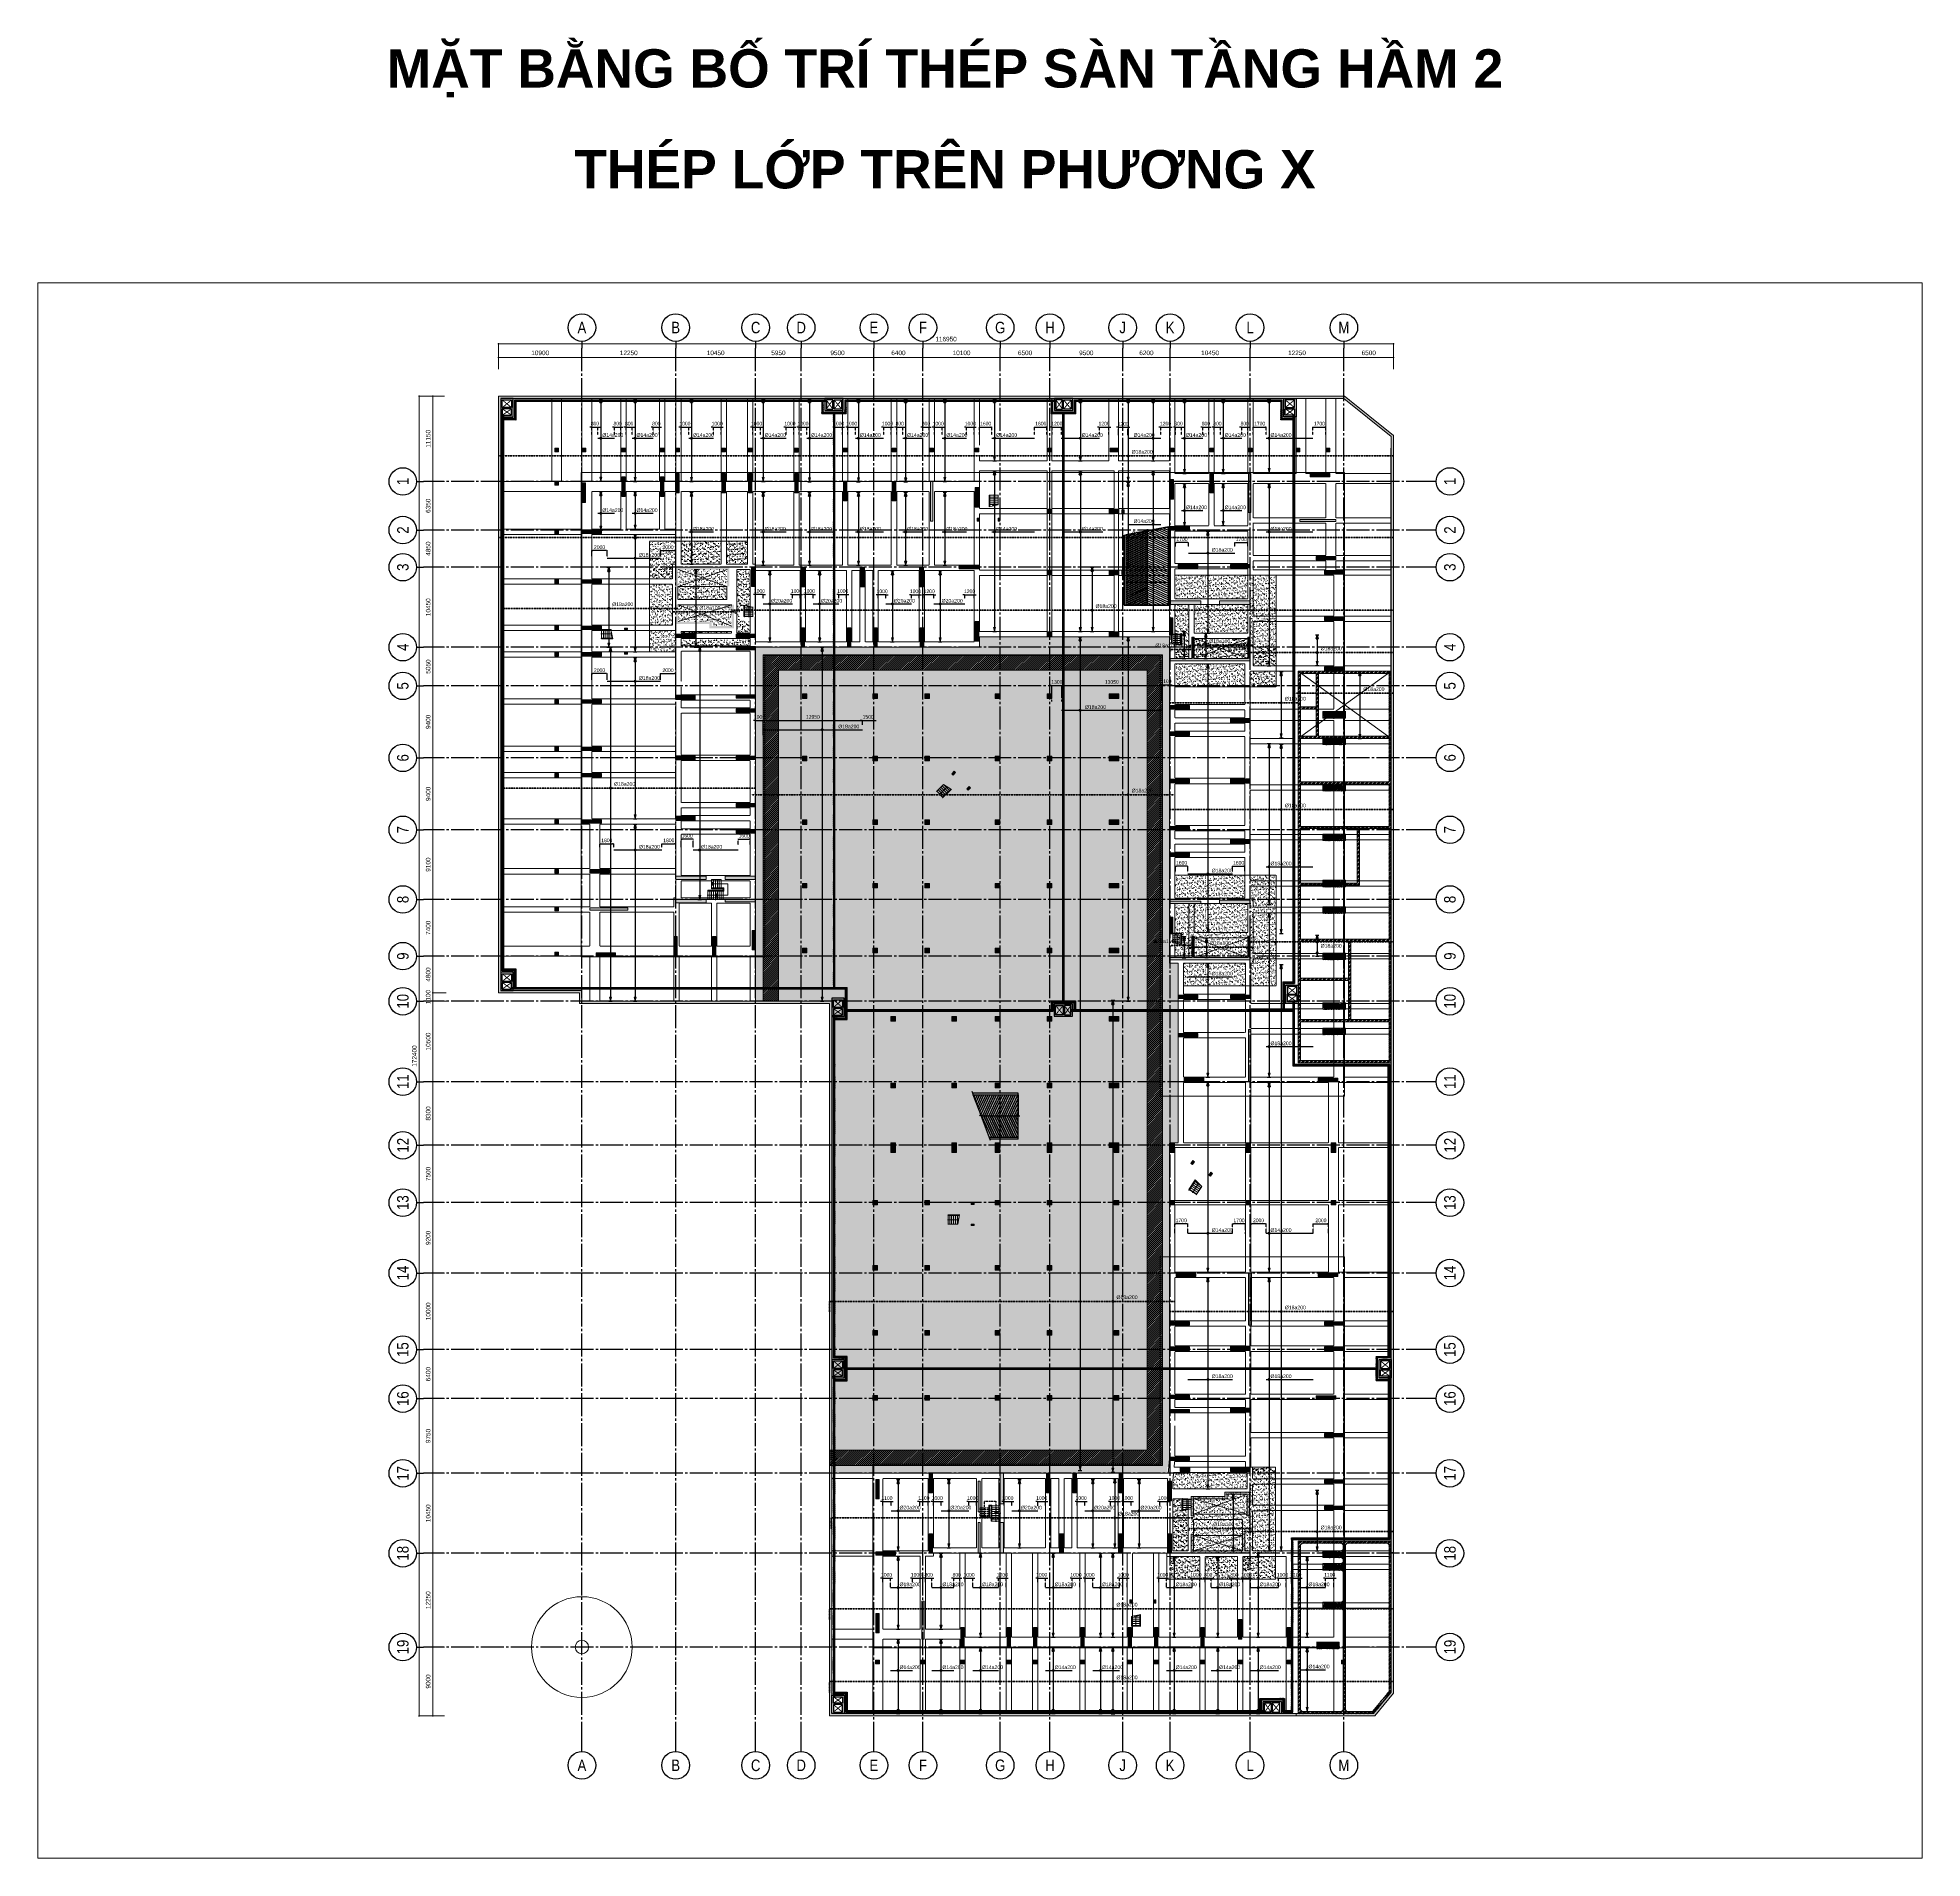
# Model space of a CAD drawing. Header units: millimetres. Extents: x -3819597 to -2591384, y 582389 to 820195.
# Drawn here: x -3160358 to -2914133, y 582389 to 820195 of the extents above; entities that cross this region are included whole.
import ezdxf
from ezdxf.enums import TextEntityAlignment as Align
from ezdxf.xclip import XClip

# ---------------------------------------------------------------- set-up
doc = ezdxf.new("R2010")
doc.units = ezdxf.units.MM
doc.header["$MEASUREMENT"] = 0
doc.header["$XCLIPFRAME"] = 0
for name, pattern in [('CENTER', [2, 1.25, -0.25, 0.25, -0.25]), ('CHG_XX_Cot_Ham 2$0$$AUDIT_BAD_LTYPE3', [0]), ('CHG_XX_Cot_Ham 2$0$MB_Luoi truc$0$HTT Hidden 21', [3, 2, -1]), ('CHG_XX_Damsan_Ham 2$0$CHG_XX_Damsan_Ham 2$0$HIDDEN', [0.375, 0.25, -0.125]), ('CHG_XX_Damsan_Ham 2$0$HIDDEN', [0.375, 0.25, -0.125]), ('CHG_XX_Damsan_Ham 2$0$MB Ham 2$0$HIDDEN', [0.375, 0.25, -0.125]), ('CHG_XX_Damsan_Ham 2$0$MB Ham 2$0$Hidden21', [3, 2, -1]), ('CHG_XX_Damsan_Ham 2$0$Tầng hầm 2$0$Core 1A$0$Hidden10.5', [1.5, 1, -0.5]), ('CHG_XX_Luoi truc$0$MB_Luoi truc$0$Center101', [13, 10, -1, 1, -1]), ('DOT2', [0.125, 0, -0.125]), ('HIDDEN', [0.375, 0.25, -0.125])]:
    doc.linetypes.add(name, pattern=pattern)
doc.layers.get('0').update_dxf_attribs({"lineweight": 9})
doc.layers.get('Defpoints').update_dxf_attribs({"color": 10, "lineweight": 0})
for name, color, linetype in [('02HN. TEXT B', 1, 'Continuous'), ('08HN. SSS X', 6, 'Continuous'), ('12HN. GRID', 1, 'CENTER'), ('CHG_XX_Cot_Ham 2$0$mb_cot tang 1-3$0$Concrete Line', 6, 'Continuous'), ("CHG_XX_Damsan_Ham 2$0$CHG_XX_Damsan_Ham 2$0$'S_General_Hatch_8", 8, 'Continuous'), ('CHG_XX_Damsan_Ham 2$0$CHG_XX_Damsan_Ham 2$0$MEP-00-GENERAL-35', 2, 'Continuous'), ('CHG_XX_Damsan_Ham 2$0$DTE-MEP-REVISION-1', 2, 'Continuous'), ('CHG_XX_Damsan_Ham 2$0$MB Ham 2$0$Staircase', 30, 'Continuous'), ('CHG_XX_Damsan_Ham 2$0$MB Ham 2$0$Staircase Hidden', 34, 'CHG_XX_Damsan_Ham 2$0$MB Ham 2$0$Hidden21'), ('CHG_XX_Damsan_Ham 2$0$MEP-00-GENERAL-35', 2, 'Continuous'), ('CHG_XX_Damsan_Ham 2$0$Tầng hầm 2$0$Opening Hidden', 8, 'CHG_XX_Damsan_Ham 2$0$Tầng hầm 2$0$Core 1A$0$Hidden10.5'), ('CHG_XX_Luoi truc$0$Grid', 34, 'Continuous'), ('CHG_XX_Luoi truc$0$Grid Line', 8, 'CHG_XX_Luoi truc$0$MB_Luoi truc$0$Center101'), ('dim', 51, 'Continuous')]:
    doc.layers.add(name, color=color, linetype=linetype)
for name, color, linetype, lineweight in [('CHG_XX_Cot_Ham 2$0$COT', 5, 'Continuous', 13), ('CHG_XX_Cot_Ham 2$0$MB_Luoi truc$0$Dim 300', 1, 'Continuous', 5), ('CHG_XX_Cot_Ham 2$0$NS-DuongBao', 3, 'Continuous', 18), ('CHG_XX_Cot_Ham 2$0$NS-Hatch', 8, 'Continuous', 25), ('CHG_XX_Cot_Ham 2$0$NS-Pier-H2', 150, 'Continuous', 13), ('CHG_XX_Cot_Ham 2$0$NS-Pier-H2 @ 1', 150, 'Continuous', 13), ('CHG_XX_Cot_Ham 2$0$NS-Pier-H2 @ 150', 150, 'Continuous', 13), ("CHG_XX_Damsan_Ham 2$0$'S_General_Hidden_1 Thin", 1, 'CHG_XX_Damsan_Ham 2$0$HIDDEN', 18), ("CHG_XX_Damsan_Ham 2$0$CHG_XX_Damsan_Ham 2$0$'S_General_Hidden_1 Thin", 1, 'CHG_XX_Damsan_Ham 2$0$CHG_XX_Damsan_Ham 2$0$HIDDEN', 18), ('CHG_XX_Damsan_Ham 2$0$CHG_XX_Damsan_Ham 2$0$CHG_XX_Damsan_Ham 2$0$DBAO', 3, 'Continuous', 13), ('CHG_XX_Damsan_Ham 2$0$CHG_XX_Damsan_Ham 2$0$CHG_XX_Damsan_Ham 2$0$HATCH', 154, 'Continuous', 9), ('CHG_XX_Damsan_Ham 2$0$CHG_XX_Damsan_Ham 2$0$CHG_XX_Damsan_Ham 2$0$Start lo mo', 3, 'Continuous', 15), ('CHG_XX_Damsan_Ham 2$0$CHG_XX_Damsan_Ham 2$0$CHG_XX_Damsan_Ham 2$0$Start net bao', 3, 'Continuous', 18), ('CHG_XX_Damsan_Ham 2$0$CHG_XX_Damsan_Ham 2$0$DBAO', 3, 'Continuous', 13), ('CHG_XX_Damsan_Ham 2$0$CHG_XX_Damsan_Ham 2$0$DMo', 9, 'CHG_XX_Damsan_Ham 2$0$CHG_XX_Damsan_Ham 2$0$HIDDEN', 9), ('CHG_XX_Damsan_Ham 2$0$CHG_XX_Damsan_Ham 2$0$DTE-MEP-H-SLAB TEXT', 3, 'Continuous', 0), ('CHG_XX_Damsan_Ham 2$0$CHG_XX_Damsan_Ham 2$0$HATCH', 154, 'Continuous', 9), ('CHG_XX_Damsan_Ham 2$0$CHG_XX_Damsan_Ham 2$0$KTV', 47, 'Continuous', 9), ('CHG_XX_Damsan_Ham 2$0$CHG_XX_Damsan_Ham 2$0$mach ngung thi cong', 6, 'Continuous', 13), ('CHG_XX_Damsan_Ham 2$0$CHG_XX_Damsan_Ham 2$0$Start hatch', 8, 'Continuous', 25), ('CHG_XX_Damsan_Ham 2$0$CHG_XX_Damsan_Ham 2$0$Start hatch @ 1', 8, 'Continuous', 25), ('CHG_XX_Damsan_Ham 2$0$CHG_XX_Damsan_Ham 2$0$Start lo mo', 3, 'Continuous', 15), ('CHG_XX_Damsan_Ham 2$0$CHG_XX_Damsan_Ham 2$0$Start net bao', 3, 'Continuous', 18), ('CHG_XX_Damsan_Ham 2$0$CHG_XX_Damsan_Ham 2$0$Start vach', 6, 'Continuous', 25), ('CHG_XX_Damsan_Ham 2$0$DTE-MEP-H-SLAB TEXT', 3, 'Continuous', 0), ('CHG_XX_Damsan_Ham 2$0$HATCH', 57, 'Continuous', 9), ('CHG_XX_Damsan_Ham 2$0$KTV', 47, 'Continuous', 9), ('CHG_XX_Damsan_Ham 2$0$mach ngung thi cong', 6, 'Continuous', 13), ('CHG_XX_Damsan_Ham 2$0$Start hatch', 8, 'Continuous', 25), ('CHG_XX_Damsan_Ham 2$0$Start vach', 6, 'Continuous', 25), ('CHG_XX_Damsan_Ham 2$0$tam cap ram', 8, 'Continuous', 5), ('thep chay suot', 5, 'HIDDEN', 40)]:
    doc.layers.add(name, color=color, linetype=linetype, lineweight=lineweight)
for name, color, linetype, lineweight, plot in [('CHG_XX_Cot_Ham 2$0$NS-Column-H2', 90, 'Continuous', 13, False), ('CHG_XX_Cot_Ham 2$0$NS-Column-H2 @ 1', 90, 'Continuous', 13, False), ('CHG_XX_Cot_Ham 2$0$NS-Column-H2 @ 150', 90, 'Continuous', 13, False)]:
    doc.layers.add(name, color=color, linetype=linetype, lineweight=lineweight, plot=plot)
doc.styles.add('[HN042014]STYLE', font='arial.ttf', dxfattribs={"width": 0.8})
doc.styles.add('ArialB', font='arialbd.ttf')
doc.styles.add('CHG_XX_Cot_Ham 2$0$MB_Luoi truc$0$Arial_C', font='arial.ttf')
doc.styles.add('CHG_XX_Luoi truc$0$MB_Luoi truc$0$Grid A-F$0$VNI-HelveCB', font='VHELVCB_0.TTF')
doc.styles.add('MB_Luoi truc$0$Arial_C', font='arial.ttf', dxfattribs={"width": 0.85})
doc.dimstyles.new('200', dxfattribs={"dimscale": 200, "dimtxt": 2.4, "dimasz": 0.7, "dimexe": 0.0003, "dimexo": 0, "dimgap": 1, "dimtad": 1, "dimdec": 0, "dimzin": 12, "dimdsep": 46, "dimtxsty": 'MB_Luoi truc$0$Arial_C', "dimblk": 'MB_Luoi truc$0$_Dot', "dimcen": 0.5, "dimclrd": 256, "dimclre": 8, "dimclrt": 1, "dimadec": 0, "dimazin": 0, "dimtfac": 1, "dimtdec": 0, "dimtix": 1, "dimtmove": 2, "dimatfit": 3, "dimldrblk": 'MB_Luoi truc$0$HTT Arrow 30', "dimfxl": 1, "dimtolj": 1, "dimtzin": 0, "dimlwe": -1, "dimarcsym": 0})
doc.dimstyles.new('CHG_XX_Cot_Ham 2$0$MB_Luoi truc$0$Dim 300 (A1-A2)', dxfattribs={"dimscale": 300, "dimtxt": 2, "dimasz": 0.7, "dimexe": 0, "dimexo": 1, "dimgap": 1, "dimtad": 1, "dimdec": 0, "dimzin": 12, "dimdsep": 46, "dimtxsty": 'CHG_XX_Cot_Ham 2$0$MB_Luoi truc$0$Arial_C', "dimblk": 'CHG_XX_Cot_Ham 2$0$MB_Luoi truc$0$_Dot', "dimcen": 1, "dimclrd": 256, "dimclre": 256, "dimclrt": 3, "dimadec": 0, "dimazin": 0, "dimtfac": 1, "dimtdec": 0, "dimtix": 1, "dimtmove": 2, "dimatfit": 3, "dimldrblk": 'CHG_XX_Cot_Ham 2$0$MB_Luoi truc$0$HTT Arrow 30', "dimfxl": 1, "dimtolj": 1, "dimtzin": 0, "dimarcsym": 0})
pattern_1 = [(45, (-2489668.38, 817754.12), (-88.3883476, 88.3883476), [])]
pattern_2 = [(50, (-2213769.43, 588216.8), (358.63009, -31.376067), [37.5, -412.5]), (355, (-2213769.43, 588216.8), (-69.375667, 376.096067), [30, -330]), (100.451444, (-2213739.55, 588214.2), (289.254423, 344.719995), [31.870096, -350.571056]), (46.1842, (-2213769.43, 588316.8), (533.620665, -82.75964), [56.25, -618.75]), (96.635635, (-2213724.97, 588309.9), (467.33097, 487.0593), [47.80517, -525.85688]), (351.184164, (-2213769.43, 588316.8), (467.33097, 487.0593), [45, -495]), (21, (-2213719.43, 588291.8), (298.453526, -201.309445), [37.5, -412.5]), (326, (-2213719.43, 588291.8), (121.657666, 362.57502), [30, -330]), (71.451445, (-2213694.56, 588275.03), (420.11119, 161.265576), [31.870095, -350.571056]), (37.5, (-2213769.43, 588216.81), (6.079928, 166.446927), [0, -326, 0, -335, 0, -331.25]), (7.5, (-2213769.43, 588216.81), (131.534769, 197.205856), [0, -191, 0, -318.5, 0, -126.25]), (327.5, (-2213880.93, 588216.81), (266.911218, -11.277436), [0, -125, 0, -390, 0, -517.5]), (317.5, (-2213930.93, 588216.8), (291.593085, 50.052491), [0, -162.5, 0, -259, 0, -367.5])]
pattern_3 = [(45, (-2213769.43, 588216.8), (-265.16504, 265.16504), []), (45, (-2213592.66, 588216.8), (-265.16504, 265.16504), [])]
pattern_4 = [(50, (-50, -50), (358.6301, -31.37607), [37.5, -412.5]), (355, (-50, -50), (-69.3757, 376.0961), [30, -330]), (100.45144, (-20.1, -52.6), (289.2544, 344.72), [31.8701, -350.57106]), (46.1842, (-50, 50), (533.6207, -82.7596), [56.25, -618.75]), (96.63564, (-5.53, 43.1), (467.331, 487.0593), [47.8052, -525.8569]), (351.18416, (-50, 50), (467.331, 487.0593), [45, -495]), (21, (0, 25), (298.4535, -201.30945), [37.5, -412.5]), (326, (0, 25), (121.6577, 362.575), [30, -330]), (71.45144, (24.87, 8.22), (420.1112, 161.2656), [31.8701, -350.57106]), (37.5, (-50, -50), (6.07993, 166.44693), [0, -326, 0, -335, 0, -331.25]), (7.5, (-50, -50), (131.53477, 197.20586), [0, -191, 0, -318.5, 0, -126.25]), (327.5, (-161.5, -50), (266.91122, -11.27744), [0, -125, 0, -390, 0, -517.5]), (317.5, (-211.5, -50), (291.5931, 50.0525), [0, -162.5, 0, -259, 0, -367.5])]
pattern_5 = [(45, (273994.73, -7150), (-44.194174, 44.194174), []), (135, (273994.73, -7150), (-44.194174, -44.194174), [])]
pattern_6 = [(45, (273994.73, -8650), (-44.194174, 44.194174), []), (135, (273994.73, -8650), (-44.194174, -44.194174), [])]
pattern_7 = [(45, (170555.19, -8650), (-44.194174, 44.194174), []), (135, (170555.19, -8650), (-44.194174, -44.194174), [])]

# ---------------------------------------------------------------- blocks, each defined once
blk = doc.blocks.new('*U19')
at = {"layer": '12HN. GRID', "linetype": 'Continuous'}
h = blk.add_hatch(color=256, dxfattribs=at)
h.dxf.hatch_style = 1
h.paths.add_polyline_path([(-44, 1558), (44, 1558), (0, 1734)])
h = blk.add_hatch(color=256, dxfattribs=at)
h.dxf.hatch_style = 1
h.paths.add_polyline_path([(0, -1876), (44, -1700), (-44, -1700)])
at = {"layer": '08HN. SSS X', "linetype": 'ByBlock', "ltscale": 10}
for p, q in [((-124, 0), (601, 0)), ((-124, 0), (-124, 0)), ((601, 0), (601, 0))]:
    blk.add_line(p, q, dxfattribs=at)
at = {"layer": '12HN. GRID', "linetype": 'Continuous'}
for p, q in [((-75, 1734), (75, 1734)), ((-44, 1558), (0, 1734)), ((0, 1734), (0, -1876)), ((0, 1734), (44, 1558)), ((-44, 1558), (44, 1558)), ((-75, -1876), (75, -1876)), ((-44, -1700), (44, -1700)), ((-44, -1700), (0, -1876)), ((0, -1876), (44, -1700))]:
    blk.add_line(p, q, dxfattribs=at)
at = {"layer": '12HN. GRID', "linetype": 'Continuous', "const_width": 64, "flags": 128}
blk.add_lwpolyline([(-32, 0, 1), (32, 0, 1)], format="xyb", close=True, dxfattribs=at)
at = {"layer": '02HN. TEXT B', "linetype": 'ByBlock', "style": '[HN042014]STYLE', "width": 0.8, "flags": 8}
blk.add_attdef('1', text='', height=160, dxfattribs=at).set_placement((62, 140), align=Align.MIDDLE_LEFT)
blk.add_attdef('0', text='', height=160, dxfattribs=at).set_placement((1102, 160), align=Align.MIDDLE_CENTER)
at = {"layer": 'Defpoints', "color": 9, "linetype": 'ByBlock', "style": '[HN042014]STYLE', "width": 0.8, "flags": 9}
for tag, p in [('2', (1608, 1039)), ('4', (1608, 230)), ('3', (1608, 635)), ('5', (1608, -161))]:
    blk.add_attdef(tag, text='', height=250, dxfattribs=at).set_placement(p, align=Align.MIDDLE_CENTER)
blk = doc.blocks.new('MB_Luoi truc$0$_Dot')
at = {"color": 0, "linetype": 'ByBlock', "lineweight": -2}
blk.add_line((-0.5, 0), (-1, 0), dxfattribs=at)
at = {"color": 0, "linetype": 'ByBlock', "const_width": 0.5}
blk.add_lwpolyline([(-0.25, 0, 1), (0.25, 0, 1)], format="xyb", close=True, dxfattribs=at)
blk = doc.blocks.new('*D20')
at = {"layer": 'Defpoints', "color": 0, "transparency": 16777216}
for p in [(-3087956, 768311), (-3087156, 769339), (-3087156, 768311)]:
    blk.add_point(p, dxfattribs=at)
at = {"layer": 'dim', "lineweight": -2, "transparency": 16777216}
for p, q in [((-3088096, 769339), (-3088236, 769339)), ((-3087956, 769339), (-3087156, 769339)), ((-3087016, 769339), (-3086876, 769339))]:
    blk.add_line(p, q, dxfattribs=at)
at = {"layer": 'dim', "color": 8, "linetype": 'DOT2', "transparency": 16777216}
for p, q in [((-3087956, 768311), (-3087956, 769339)), ((-3087156, 768311), (-3087156, 769339))]:
    blk.add_line(p, q, dxfattribs=at)
at = {"layer": 'dim', "lineweight": -2, "transparency": 16777216, "xscale": 140, "yscale": 140, "zscale": 140}
blk.add_blockref('MB_Luoi truc$0$_Dot', (-3087956, 769339), dxfattribs=at)
at = {"layer": 'dim', "lineweight": -2, "transparency": 16777216, "xscale": 140, "yscale": 140, "zscale": 140, "rotation": 180}
blk.add_blockref('MB_Luoi truc$0$_Dot', (-3087156, 769339), dxfattribs=at)
at = {"layer": 'dim', "color": 1, "transparency": 16777216, "insert": (-3087556, 769784), "char_height": 480, "attachment_point": 5, "style": 'MB_Luoi truc$0$Arial_C'}
blk.add_mtext('\\A1;800', dxfattribs=at)
blk = doc.blocks.new('MB_Luoi truc$0$HTT Arrow 30')
blk.add_hatch(color=256).paths.add_polyline_path([(-2.5, 0.375), (-2.5, -0.375), (0, 0)])
at = {"color": 0, "linetype": 'ByBlock', "lineweight": -2}
for p, q in [((0, 0), (-2.5, 0.375)), ((-2.5, -0.375), (-2.5, 0.375)), ((0, 0), (-2.5, -0.375))]:
    blk.add_line(p, q, dxfattribs=at)
blk = doc.blocks.new('*D21')
at = {"layer": 'Defpoints', "color": 0, "transparency": 16777216}
for p in [(-3084981, 768311), (-3084181, 769339), (-3084181, 768311)]:
    blk.add_point(p, dxfattribs=at)
at = {"layer": 'dim', "lineweight": -2, "transparency": 16777216}
for p, q in [((-3085121, 769339), (-3085261, 769339)), ((-3084981, 769339), (-3084181, 769339)), ((-3084041, 769339), (-3083901, 769339))]:
    blk.add_line(p, q, dxfattribs=at)
at = {"layer": 'dim', "color": 8, "linetype": 'DOT2', "transparency": 16777216}
for p, q in [((-3084981, 768311), (-3084981, 769339)), ((-3084181, 768311), (-3084181, 769339))]:
    blk.add_line(p, q, dxfattribs=at)
at = {"layer": 'dim', "lineweight": -2, "transparency": 16777216, "xscale": 140, "yscale": 140, "zscale": 140}
blk.add_blockref('MB_Luoi truc$0$_Dot', (-3084981, 769339), dxfattribs=at)
at = {"layer": 'dim', "lineweight": -2, "transparency": 16777216, "xscale": 140, "yscale": 140, "zscale": 140, "rotation": 180}
blk.add_blockref('MB_Luoi truc$0$_Dot', (-3084181, 769339), dxfattribs=at)
at = {"layer": 'dim', "color": 1, "transparency": 16777216, "insert": (-3084581, 769784), "char_height": 480, "attachment_point": 5, "style": 'MB_Luoi truc$0$Arial_C'}
blk.add_mtext('\\A1;800', dxfattribs=at)
blk = doc.blocks.new('*U22')
at = {"layer": '12HN. GRID', "linetype": 'Continuous'}
h = blk.add_hatch(color=256, dxfattribs=at)
h.dxf.hatch_style = 1
h.paths.add_polyline_path([(-44, 1558), (44, 1558), (0, 1734)])
h = blk.add_hatch(color=256, dxfattribs=at)
h.dxf.hatch_style = 1
h.paths.add_polyline_path([(0, -1882), (44, -1706), (-44, -1706)])
at = {"layer": '08HN. SSS X', "linetype": 'ByBlock', "ltscale": 10}
for p, q in [((-124, 0), (792, 0)), ((-124, 0), (-124, 0)), ((792, 0), (792, 0))]:
    blk.add_line(p, q, dxfattribs=at)
at = {"layer": '12HN. GRID', "linetype": 'Continuous'}
for p, q in [((-75, 1734), (75, 1734)), ((-44, 1558), (0, 1734)), ((0, 1734), (0, -1882)), ((0, 1734), (44, 1558)), ((-44, 1558), (44, 1558)), ((-75, -1882), (75, -1882)), ((-44, -1706), (44, -1706)), ((-44, -1706), (0, -1882)), ((0, -1882), (44, -1706))]:
    blk.add_line(p, q, dxfattribs=at)
at = {"layer": '12HN. GRID', "linetype": 'Continuous', "const_width": 64, "flags": 128}
blk.add_lwpolyline([(-32, 0, 1), (32, 0, 1)], format="xyb", close=True, dxfattribs=at)
at = {"layer": '02HN. TEXT B', "linetype": 'ByBlock', "style": '[HN042014]STYLE', "width": 0.8, "flags": 8}
blk.add_attdef('1', text='', height=160, dxfattribs=at).set_placement((62, 140), align=Align.MIDDLE_LEFT)
blk.add_attdef('0', text='', height=160, dxfattribs=at).set_placement((1102, 160), align=Align.MIDDLE_CENTER)
at = {"layer": 'Defpoints', "color": 9, "linetype": 'ByBlock', "style": '[HN042014]STYLE', "width": 0.8, "flags": 9}
for tag, p in [('2', (1608, 1039)), ('4', (1608, 230)), ('3', (1608, 635)), ('5', (1608, -161))]:
    blk.add_attdef(tag, text='', height=250, dxfattribs=at).set_placement(p, align=Align.MIDDLE_CENTER)
blk = doc.blocks.new('*D23')
at = {"layer": 'Defpoints', "color": 0, "transparency": 16777216}
for p in [(-3083481, 768311), (-3082681, 769339), (-3082681, 768311)]:
    blk.add_point(p, dxfattribs=at)
at = {"layer": 'dim', "lineweight": -2, "transparency": 16777216}
for p, q in [((-3083621, 769339), (-3083761, 769339)), ((-3083481, 769339), (-3082681, 769339)), ((-3082541, 769339), (-3082401, 769339))]:
    blk.add_line(p, q, dxfattribs=at)
at = {"layer": 'dim', "color": 8, "linetype": 'DOT2', "transparency": 16777216}
for p, q in [((-3083481, 768311), (-3083481, 769339)), ((-3082681, 768311), (-3082681, 769339))]:
    blk.add_line(p, q, dxfattribs=at)
at = {"layer": 'dim', "lineweight": -2, "transparency": 16777216, "xscale": 140, "yscale": 140, "zscale": 140}
blk.add_blockref('MB_Luoi truc$0$_Dot', (-3083481, 769339), dxfattribs=at)
at = {"layer": 'dim', "lineweight": -2, "transparency": 16777216, "xscale": 140, "yscale": 140, "zscale": 140, "rotation": 180}
blk.add_blockref('MB_Luoi truc$0$_Dot', (-3082681, 769339), dxfattribs=at)
at = {"layer": 'dim', "color": 1, "transparency": 16777216, "insert": (-3083081, 769784), "char_height": 480, "attachment_point": 5, "style": 'MB_Luoi truc$0$Arial_C'}
blk.add_mtext('\\A1;800', dxfattribs=at)
blk = doc.blocks.new('*U24')
at = {"layer": '12HN. GRID', "linetype": 'Continuous'}
h = blk.add_hatch(color=256, dxfattribs=at)
h.dxf.hatch_style = 1
h.paths.add_polyline_path([(-44, 1558), (44, 1558), (0, 1734)])
h = blk.add_hatch(color=256, dxfattribs=at)
h.dxf.hatch_style = 1
h.paths.add_polyline_path([(0, -1882), (44, -1706), (-44, -1706)])
at = {"layer": '08HN. SSS X', "linetype": 'ByBlock', "ltscale": 10}
for p, q in [((-124, 0), (951, 0)), ((-124, 0), (-124, 0)), ((951, 0), (951, 0))]:
    blk.add_line(p, q, dxfattribs=at)
at = {"layer": '12HN. GRID', "linetype": 'Continuous'}
for p, q in [((-75, 1734), (75, 1734)), ((-44, 1558), (0, 1734)), ((0, 1734), (0, -1882)), ((0, 1734), (44, 1558)), ((-44, 1558), (44, 1558)), ((-75, -1882), (75, -1882)), ((-44, -1706), (44, -1706)), ((-44, -1706), (0, -1882)), ((0, -1882), (44, -1706))]:
    blk.add_line(p, q, dxfattribs=at)
at = {"layer": '12HN. GRID', "linetype": 'Continuous', "const_width": 64, "flags": 128}
blk.add_lwpolyline([(-32, 0, 1), (32, 0, 1)], format="xyb", close=True, dxfattribs=at)
at = {"layer": '02HN. TEXT B', "linetype": 'ByBlock', "style": '[HN042014]STYLE', "width": 0.8, "flags": 8}
blk.add_attdef('1', text='', height=160, dxfattribs=at).set_placement((62, 140), align=Align.MIDDLE_LEFT)
blk.add_attdef('0', text='', height=160, dxfattribs=at).set_placement((1102, 160), align=Align.MIDDLE_CENTER)
at = {"layer": 'Defpoints', "color": 9, "linetype": 'ByBlock', "style": '[HN042014]STYLE', "width": 0.8, "flags": 9}
for tag, p in [('2', (1608, 1039)), ('4', (1608, 230)), ('3', (1608, 635)), ('5', (1608, -161))]:
    blk.add_attdef(tag, text='', height=250, dxfattribs=at).set_placement(p, align=Align.MIDDLE_CENTER)
blk = doc.blocks.new('*U25')
at = {"layer": '12HN. GRID', "linetype": 'Continuous'}
h = blk.add_hatch(color=256, dxfattribs=at)
h.dxf.hatch_style = 1
h.paths.add_polyline_path([(-44, 1558), (44, 1558), (0, 1734)])
h = blk.add_hatch(color=256, dxfattribs=at)
h.dxf.hatch_style = 1
h.paths.add_polyline_path([(0, -1882), (44, -1706), (-44, -1706)])
at = {"layer": '08HN. SSS X', "linetype": 'ByBlock', "ltscale": 10}
for p, q in [((-124, 0), (992, 0)), ((-124, 0), (-124, 0)), ((992, 0), (992, 0))]:
    blk.add_line(p, q, dxfattribs=at)
at = {"layer": '12HN. GRID', "linetype": 'Continuous'}
for p, q in [((-75, 1734), (75, 1734)), ((-44, 1558), (0, 1734)), ((0, 1734), (0, -1882)), ((0, 1734), (44, 1558)), ((-44, 1558), (44, 1558)), ((-75, -1882), (75, -1882)), ((-44, -1706), (44, -1706)), ((-44, -1706), (0, -1882)), ((0, -1882), (44, -1706))]:
    blk.add_line(p, q, dxfattribs=at)
at = {"layer": '12HN. GRID', "linetype": 'Continuous', "const_width": 64, "flags": 128}
blk.add_lwpolyline([(-32, 0, 1), (32, 0, 1)], format="xyb", close=True, dxfattribs=at)
at = {"layer": '02HN. TEXT B', "linetype": 'ByBlock', "style": '[HN042014]STYLE', "width": 0.8, "flags": 8}
blk.add_attdef('1', text='', height=160, dxfattribs=at).set_placement((62, 140), align=Align.MIDDLE_LEFT)
blk.add_attdef('0', text='', height=160, dxfattribs=at).set_placement((1102, 160), align=Align.MIDDLE_CENTER)
at = {"layer": 'Defpoints', "color": 9, "linetype": 'ByBlock', "style": '[HN042014]STYLE', "width": 0.8, "flags": 9}
for tag, p in [('2', (1608, 1039)), ('4', (1608, 230)), ('3', (1608, 635)), ('5', (1608, -161))]:
    blk.add_attdef(tag, text='', height=250, dxfattribs=at).set_placement(p, align=Align.MIDDLE_CENTER)
blk = doc.blocks.new('*U26')
at = {"layer": '12HN. GRID', "linetype": 'Continuous'}
h = blk.add_hatch(color=256, dxfattribs=at)
h.dxf.hatch_style = 1
h.paths.add_polyline_path([(-44, 1558), (44, 1558), (0, 1734)])
h = blk.add_hatch(color=256, dxfattribs=at)
h.dxf.hatch_style = 1
h.paths.add_polyline_path([(0, -1899), (44, -1723), (-44, -1723)])
at = {"layer": '08HN. SSS X', "linetype": 'ByBlock', "ltscale": 10}
for p, q in [((-124, 0), (1100, 0)), ((-124, 0), (-124, 0)), ((1100, 0), (1100, 0))]:
    blk.add_line(p, q, dxfattribs=at)
at = {"layer": '12HN. GRID', "linetype": 'Continuous'}
for p, q in [((-75, 1734), (75, 1734)), ((-44, 1558), (0, 1734)), ((0, 1734), (0, -1899)), ((0, 1734), (44, 1558)), ((-44, 1558), (44, 1558)), ((-75, -1899), (75, -1899)), ((-44, -1723), (44, -1723)), ((-44, -1723), (0, -1899)), ((0, -1899), (44, -1723))]:
    blk.add_line(p, q, dxfattribs=at)
at = {"layer": '12HN. GRID', "linetype": 'Continuous', "const_width": 64, "flags": 128}
blk.add_lwpolyline([(-32, 0, 1), (32, 0, 1)], format="xyb", close=True, dxfattribs=at)
at = {"layer": '02HN. TEXT B', "linetype": 'ByBlock', "style": '[HN042014]STYLE', "width": 0.8, "flags": 8}
blk.add_attdef('1', text='', height=160, dxfattribs=at).set_placement((62, 140), align=Align.MIDDLE_LEFT)
blk.add_attdef('0', text='', height=160, dxfattribs=at).set_placement((1102, 160), align=Align.MIDDLE_CENTER)
at = {"layer": 'Defpoints', "color": 9, "linetype": 'ByBlock', "style": '[HN042014]STYLE', "width": 0.8, "flags": 9}
for tag, p in [('2', (1608, 1039)), ('4', (1608, 230)), ('3', (1608, 635)), ('5', (1608, -161))]:
    blk.add_attdef(tag, text='', height=250, dxfattribs=at).set_placement(p, align=Align.MIDDLE_CENTER)
blk = doc.blocks.new('*U27')
at = {"layer": '12HN. GRID', "linetype": 'Continuous'}
h = blk.add_hatch(color=256, dxfattribs=at)
h.dxf.hatch_style = 1
h.paths.add_polyline_path([(-44, 1558), (44, 1558), (0, 1734)])
h = blk.add_hatch(color=256, dxfattribs=at)
h.dxf.hatch_style = 1
h.paths.add_polyline_path([(0, -1899), (44, -1723), (-44, -1723)])
at = {"layer": '08HN. SSS X', "linetype": 'ByBlock', "ltscale": 10}
for p, q in [((-124, 0), (1101, 0)), ((-124, 0), (-124, 0)), ((1101, 0), (1101, 0))]:
    blk.add_line(p, q, dxfattribs=at)
at = {"layer": '12HN. GRID', "linetype": 'Continuous'}
for p, q in [((-75, 1734), (75, 1734)), ((-44, 1558), (0, 1734)), ((0, 1734), (0, -1899)), ((0, 1734), (44, 1558)), ((-44, 1558), (44, 1558)), ((-75, -1899), (75, -1899)), ((-44, -1723), (44, -1723)), ((-44, -1723), (0, -1899)), ((0, -1899), (44, -1723))]:
    blk.add_line(p, q, dxfattribs=at)
at = {"layer": '12HN. GRID', "linetype": 'Continuous', "const_width": 64, "flags": 128}
blk.add_lwpolyline([(-32, 0, 1), (32, 0, 1)], format="xyb", close=True, dxfattribs=at)
at = {"layer": '02HN. TEXT B', "linetype": 'ByBlock', "style": '[HN042014]STYLE', "width": 0.8, "flags": 8}
blk.add_attdef('1', text='', height=160, dxfattribs=at).set_placement((62, 140), align=Align.MIDDLE_LEFT)
blk.add_attdef('0', text='', height=160, dxfattribs=at).set_placement((1102, 160), align=Align.MIDDLE_CENTER)
at = {"layer": 'Defpoints', "color": 9, "linetype": 'ByBlock', "style": '[HN042014]STYLE', "width": 0.8, "flags": 9}
for tag, p in [('2', (1608, 1039)), ('4', (1608, 230)), ('3', (1608, 635)), ('5', (1608, -161))]:
    blk.add_attdef(tag, text='', height=250, dxfattribs=at).set_placement(p, align=Align.MIDDLE_CENTER)
blk = doc.blocks.new('*U28')
at = {"layer": '12HN. GRID', "linetype": 'Continuous'}
h = blk.add_hatch(color=256, dxfattribs=at)
h.dxf.hatch_style = 1
h.paths.add_polyline_path([(-44, 1558), (44, 1558), (0, 1734)])
h = blk.add_hatch(color=256, dxfattribs=at)
h.dxf.hatch_style = 1
h.paths.add_polyline_path([(0, -1899), (44, -1723), (-44, -1723)])
at = {"layer": '08HN. SSS X', "linetype": 'ByBlock', "ltscale": 10}
for p, q in [((-124, 0), (751, 0)), ((-124, 0), (-124, 0)), ((751, 0), (751, 0))]:
    blk.add_line(p, q, dxfattribs=at)
at = {"layer": '12HN. GRID', "linetype": 'Continuous'}
for p, q in [((-75, 1734), (75, 1734)), ((-44, 1558), (0, 1734)), ((0, 1734), (0, -1899)), ((0, 1734), (44, 1558)), ((-44, 1558), (44, 1558)), ((-75, -1899), (75, -1899)), ((-44, -1723), (44, -1723)), ((-44, -1723), (0, -1899)), ((0, -1899), (44, -1723))]:
    blk.add_line(p, q, dxfattribs=at)
at = {"layer": '12HN. GRID', "linetype": 'Continuous', "const_width": 64, "flags": 128}
blk.add_lwpolyline([(-32, 0, 1), (32, 0, 1)], format="xyb", close=True, dxfattribs=at)
at = {"layer": '02HN. TEXT B', "linetype": 'ByBlock', "style": '[HN042014]STYLE', "width": 0.8, "flags": 8}
blk.add_attdef('1', text='', height=160, dxfattribs=at).set_placement((62, 140), align=Align.MIDDLE_LEFT)
blk.add_attdef('0', text='', height=160, dxfattribs=at).set_placement((1102, 160), align=Align.MIDDLE_CENTER)
at = {"layer": 'Defpoints', "color": 9, "linetype": 'ByBlock', "style": '[HN042014]STYLE', "width": 0.8, "flags": 9}
for tag, p in [('2', (1608, 1039)), ('4', (1608, 230)), ('3', (1608, 635)), ('5', (1608, -161))]:
    blk.add_attdef(tag, text='', height=250, dxfattribs=at).set_placement(p, align=Align.MIDDLE_CENTER)
blk = doc.blocks.new('*U29')
at = {"layer": '12HN. GRID', "linetype": 'Continuous'}
h = blk.add_hatch(color=256, dxfattribs=at)
h.dxf.hatch_style = 1
h.paths.add_polyline_path([(-44, 1558), (44, 1558), (0, 1734)])
h = blk.add_hatch(color=256, dxfattribs=at)
h.dxf.hatch_style = 1
h.paths.add_polyline_path([(0, -1882), (44, -1706), (-44, -1706)])
at = {"layer": '08HN. SSS X', "linetype": 'ByBlock', "ltscale": 10}
for p, q in [((-124, 0), (942, 0)), ((-124, 0), (-124, 0)), ((942, 0), (942, 0))]:
    blk.add_line(p, q, dxfattribs=at)
at = {"layer": '12HN. GRID', "linetype": 'Continuous'}
for p, q in [((-75, 1734), (75, 1734)), ((-44, 1558), (0, 1734)), ((0, 1734), (0, -1882)), ((0, 1734), (44, 1558)), ((-44, 1558), (44, 1558)), ((-75, -1882), (75, -1882)), ((-44, -1706), (44, -1706)), ((-44, -1706), (0, -1882)), ((0, -1882), (44, -1706))]:
    blk.add_line(p, q, dxfattribs=at)
at = {"layer": '12HN. GRID', "linetype": 'Continuous', "const_width": 64, "flags": 128}
blk.add_lwpolyline([(-32, 0, 1), (32, 0, 1)], format="xyb", close=True, dxfattribs=at)
at = {"layer": '02HN. TEXT B', "linetype": 'ByBlock', "style": '[HN042014]STYLE', "width": 0.8, "flags": 8}
blk.add_attdef('1', text='', height=160, dxfattribs=at).set_placement((62, 140), align=Align.MIDDLE_LEFT)
blk.add_attdef('0', text='', height=160, dxfattribs=at).set_placement((1102, 160), align=Align.MIDDLE_CENTER)
at = {"layer": 'Defpoints', "color": 9, "linetype": 'ByBlock', "style": '[HN042014]STYLE', "width": 0.8, "flags": 9}
for tag, p in [('2', (1608, 1039)), ('4', (1608, 230)), ('3', (1608, 635)), ('5', (1608, -161))]:
    blk.add_attdef(tag, text='', height=250, dxfattribs=at).set_placement(p, align=Align.MIDDLE_CENTER)
blk = doc.blocks.new('*D30')
at = {"layer": 'Defpoints', "color": 0, "transparency": 16777216}
for p in [(-3079931, 768311), (-3079131, 769339), (-3079131, 768311)]:
    blk.add_point(p, dxfattribs=at)
at = {"layer": 'dim', "lineweight": -2, "transparency": 16777216}
for p, q in [((-3080071, 769339), (-3080211, 769339)), ((-3079931, 769339), (-3079131, 769339)), ((-3078991, 769339), (-3078851, 769339))]:
    blk.add_line(p, q, dxfattribs=at)
at = {"layer": 'dim', "color": 8, "linetype": 'DOT2', "transparency": 16777216}
for p, q in [((-3079931, 768311), (-3079931, 769339)), ((-3079131, 768311), (-3079131, 769339))]:
    blk.add_line(p, q, dxfattribs=at)
at = {"layer": 'dim', "lineweight": -2, "transparency": 16777216, "xscale": 140, "yscale": 140, "zscale": 140}
blk.add_blockref('MB_Luoi truc$0$_Dot', (-3079931, 769339), dxfattribs=at)
at = {"layer": 'dim', "lineweight": -2, "transparency": 16777216, "xscale": 140, "yscale": 140, "zscale": 140, "rotation": 180}
blk.add_blockref('MB_Luoi truc$0$_Dot', (-3079131, 769339), dxfattribs=at)
at = {"layer": 'dim', "color": 1, "transparency": 16777216, "insert": (-3079531, 769784), "char_height": 480, "attachment_point": 5, "style": 'MB_Luoi truc$0$Arial_C'}
blk.add_mtext('\\A1;800', dxfattribs=at)
blk = doc.blocks.new('*D31')
at = {"layer": 'Defpoints', "color": 0, "transparency": 16777216}
for p in [(-3076306, 768311), (-3075306, 769339), (-3075306, 768311)]:
    blk.add_point(p, dxfattribs=at)
at = {"layer": 'dim', "lineweight": -2, "transparency": 16777216}
for p, q in [((-3076446, 769339), (-3076586, 769339)), ((-3076306, 769339), (-3075306, 769339)), ((-3075166, 769339), (-3075026, 769339))]:
    blk.add_line(p, q, dxfattribs=at)
at = {"layer": 'dim', "color": 8, "linetype": 'DOT2', "transparency": 16777216}
for p, q in [((-3076306, 768311), (-3076306, 769339)), ((-3075306, 768311), (-3075306, 769339))]:
    blk.add_line(p, q, dxfattribs=at)
at = {"layer": 'dim', "lineweight": -2, "transparency": 16777216, "xscale": 140, "yscale": 140, "zscale": 140}
blk.add_blockref('MB_Luoi truc$0$_Dot', (-3076306, 769339), dxfattribs=at)
at = {"layer": 'dim', "lineweight": -2, "transparency": 16777216, "xscale": 140, "yscale": 140, "zscale": 140, "rotation": 180}
blk.add_blockref('MB_Luoi truc$0$_Dot', (-3075306, 769339), dxfattribs=at)
at = {"layer": 'dim', "color": 1, "transparency": 16777216, "insert": (-3075806, 769784), "char_height": 480, "attachment_point": 5, "style": 'MB_Luoi truc$0$Arial_C'}
blk.add_mtext('\\A1;1000', dxfattribs=at)
blk = doc.blocks.new('*D32')
at = {"layer": 'Defpoints', "color": 0, "transparency": 16777216}
for p in [(-3072081, 768311), (-3071081, 769339), (-3071081, 768311)]:
    blk.add_point(p, dxfattribs=at)
at = {"layer": 'dim', "lineweight": -2, "transparency": 16777216}
for p, q in [((-3072221, 769339), (-3072361, 769339)), ((-3072081, 769339), (-3071081, 769339)), ((-3070941, 769339), (-3070801, 769339))]:
    blk.add_line(p, q, dxfattribs=at)
at = {"layer": 'dim', "color": 8, "linetype": 'DOT2', "transparency": 16777216}
for p, q in [((-3072081, 768311), (-3072081, 769339)), ((-3071081, 768311), (-3071081, 769339))]:
    blk.add_line(p, q, dxfattribs=at)
at = {"layer": 'dim', "lineweight": -2, "transparency": 16777216, "xscale": 140, "yscale": 140, "zscale": 140}
blk.add_blockref('MB_Luoi truc$0$_Dot', (-3072081, 769339), dxfattribs=at)
at = {"layer": 'dim', "lineweight": -2, "transparency": 16777216, "xscale": 140, "yscale": 140, "zscale": 140, "rotation": 180}
blk.add_blockref('MB_Luoi truc$0$_Dot', (-3071081, 769339), dxfattribs=at)
at = {"layer": 'dim', "color": 1, "transparency": 16777216, "insert": (-3071581, 769784), "char_height": 480, "attachment_point": 5, "style": 'MB_Luoi truc$0$Arial_C'}
blk.add_mtext('\\A1;1000', dxfattribs=at)
blk = doc.blocks.new('*D33')
at = {"layer": 'Defpoints', "color": 0, "transparency": 16777216}
for p in [(-3066931, 768311), (-3065931, 769339), (-3065931, 768311)]:
    blk.add_point(p, dxfattribs=at)
at = {"layer": 'dim', "lineweight": -2, "transparency": 16777216}
for p, q in [((-3067071, 769339), (-3067211, 769339)), ((-3066931, 769339), (-3065931, 769339)), ((-3065791, 769339), (-3065651, 769339))]:
    blk.add_line(p, q, dxfattribs=at)
at = {"layer": 'dim', "color": 8, "linetype": 'DOT2', "transparency": 16777216}
for p, q in [((-3066931, 768311), (-3066931, 769339)), ((-3065931, 768311), (-3065931, 769339))]:
    blk.add_line(p, q, dxfattribs=at)
at = {"layer": 'dim', "lineweight": -2, "transparency": 16777216, "xscale": 140, "yscale": 140, "zscale": 140}
blk.add_blockref('MB_Luoi truc$0$_Dot', (-3066931, 769339), dxfattribs=at)
at = {"layer": 'dim', "lineweight": -2, "transparency": 16777216, "xscale": 140, "yscale": 140, "zscale": 140, "rotation": 180}
blk.add_blockref('MB_Luoi truc$0$_Dot', (-3065931, 769339), dxfattribs=at)
at = {"layer": 'dim', "color": 1, "transparency": 16777216, "insert": (-3066431, 769784), "char_height": 480, "attachment_point": 5, "style": 'MB_Luoi truc$0$Arial_C'}
blk.add_mtext('\\A1;1000', dxfattribs=at)
blk = doc.blocks.new('*D34')
at = {"layer": 'Defpoints', "color": 0, "transparency": 16777216}
for p in [(-3062581, 768311), (-3061581, 769339), (-3061581, 768311)]:
    blk.add_point(p, dxfattribs=at)
at = {"layer": 'dim', "lineweight": -2, "transparency": 16777216}
for p, q in [((-3062721, 769339), (-3062861, 769339)), ((-3062581, 769339), (-3061581, 769339)), ((-3061441, 769339), (-3061301, 769339))]:
    blk.add_line(p, q, dxfattribs=at)
at = {"layer": 'dim', "color": 8, "linetype": 'DOT2', "transparency": 16777216}
for p, q in [((-3062581, 768311), (-3062581, 769339)), ((-3061581, 768311), (-3061581, 769339))]:
    blk.add_line(p, q, dxfattribs=at)
at = {"layer": 'dim', "lineweight": -2, "transparency": 16777216, "xscale": 140, "yscale": 140, "zscale": 140}
blk.add_blockref('MB_Luoi truc$0$_Dot', (-3062581, 769339), dxfattribs=at)
at = {"layer": 'dim', "lineweight": -2, "transparency": 16777216, "xscale": 140, "yscale": 140, "zscale": 140, "rotation": 180}
blk.add_blockref('MB_Luoi truc$0$_Dot', (-3061581, 769339), dxfattribs=at)
at = {"layer": 'dim', "color": 1, "transparency": 16777216, "insert": (-3062081, 769784), "char_height": 480, "attachment_point": 5, "style": 'MB_Luoi truc$0$Arial_C'}
blk.add_mtext('\\A1;1000', dxfattribs=at)
blk = doc.blocks.new('*D35')
at = {"layer": 'Defpoints', "color": 0, "transparency": 16777216}
for p in [(-3060881, 768311), (-3059881, 769339), (-3059881, 768311)]:
    blk.add_point(p, dxfattribs=at)
at = {"layer": 'dim', "lineweight": -2, "transparency": 16777216}
for p, q in [((-3061021, 769339), (-3061161, 769339)), ((-3060881, 769339), (-3059881, 769339)), ((-3059741, 769339), (-3059601, 769339))]:
    blk.add_line(p, q, dxfattribs=at)
at = {"layer": 'dim', "color": 8, "linetype": 'DOT2', "transparency": 16777216}
for p, q in [((-3060881, 768311), (-3060881, 769339)), ((-3059881, 768311), (-3059881, 769339))]:
    blk.add_line(p, q, dxfattribs=at)
at = {"layer": 'dim', "lineweight": -2, "transparency": 16777216, "xscale": 140, "yscale": 140, "zscale": 140}
blk.add_blockref('MB_Luoi truc$0$_Dot', (-3060881, 769339), dxfattribs=at)
at = {"layer": 'dim', "lineweight": -2, "transparency": 16777216, "xscale": 140, "yscale": 140, "zscale": 140, "rotation": 180}
blk.add_blockref('MB_Luoi truc$0$_Dot', (-3059881, 769339), dxfattribs=at)
at = {"layer": 'dim', "color": 1, "transparency": 16777216, "insert": (-3060381, 769784), "char_height": 480, "attachment_point": 5, "style": 'MB_Luoi truc$0$Arial_C'}
blk.add_mtext('\\A1;1000', dxfattribs=at)
blk = doc.blocks.new('*D36')
at = {"layer": 'Defpoints', "color": 0, "transparency": 16777216}
for p in [(-3056207, 768311), (-3055208, 769339), (-3055208, 768311)]:
    blk.add_point(p, dxfattribs=at)
at = {"layer": 'dim', "lineweight": -2, "transparency": 16777216}
for p, q in [((-3056347, 769339), (-3056487, 769339)), ((-3056207, 769339), (-3055208, 769339)), ((-3055068, 769339), (-3054928, 769339))]:
    blk.add_line(p, q, dxfattribs=at)
at = {"layer": 'dim', "color": 8, "linetype": 'DOT2', "transparency": 16777216}
for p, q in [((-3056207, 768311), (-3056207, 769339)), ((-3055208, 768311), (-3055208, 769339))]:
    blk.add_line(p, q, dxfattribs=at)
at = {"layer": 'dim', "lineweight": -2, "transparency": 16777216, "xscale": 140, "yscale": 140, "zscale": 140}
blk.add_blockref('MB_Luoi truc$0$_Dot', (-3056207, 769339), dxfattribs=at)
at = {"layer": 'dim', "lineweight": -2, "transparency": 16777216, "xscale": 140, "yscale": 140, "zscale": 140, "rotation": 180}
blk.add_blockref('MB_Luoi truc$0$_Dot', (-3055208, 769339), dxfattribs=at)
at = {"layer": 'dim', "color": 1, "transparency": 16777216, "insert": (-3055708, 769784), "char_height": 480, "attachment_point": 5, "style": 'MB_Luoi truc$0$Arial_C'}
blk.add_mtext('\\A1;1000', dxfattribs=at)
blk = doc.blocks.new('*D37')
at = {"layer": 'Defpoints', "color": 0, "transparency": 16777216}
for p in [(-3054508, 768311), (-3053508, 769339), (-3053508, 768311)]:
    blk.add_point(p, dxfattribs=at)
at = {"layer": 'dim', "lineweight": -2, "transparency": 16777216}
for p, q in [((-3054648, 769339), (-3054788, 769339)), ((-3054508, 769339), (-3053508, 769339)), ((-3053368, 769339), (-3053228, 769339))]:
    blk.add_line(p, q, dxfattribs=at)
at = {"layer": 'dim', "color": 8, "linetype": 'DOT2', "transparency": 16777216}
for p, q in [((-3054508, 768311), (-3054508, 769339)), ((-3053508, 768311), (-3053508, 769339))]:
    blk.add_line(p, q, dxfattribs=at)
at = {"layer": 'dim', "lineweight": -2, "transparency": 16777216, "xscale": 140, "yscale": 140, "zscale": 140}
blk.add_blockref('MB_Luoi truc$0$_Dot', (-3054508, 769339), dxfattribs=at)
at = {"layer": 'dim', "lineweight": -2, "transparency": 16777216, "xscale": 140, "yscale": 140, "zscale": 140, "rotation": 180}
blk.add_blockref('MB_Luoi truc$0$_Dot', (-3053508, 769339), dxfattribs=at)
at = {"layer": 'dim', "color": 1, "transparency": 16777216, "insert": (-3054008, 769784), "char_height": 480, "attachment_point": 5, "style": 'MB_Luoi truc$0$Arial_C'}
blk.add_mtext('\\A1;1000', dxfattribs=at)
blk = doc.blocks.new('*D38')
at = {"layer": 'Defpoints', "color": 0, "transparency": 16777216}
for p in [(-3049831, 768311), (-3048831, 769339), (-3048831, 768311)]:
    blk.add_point(p, dxfattribs=at)
at = {"layer": 'dim', "lineweight": -2, "transparency": 16777216}
for p, q in [((-3049971, 769339), (-3050111, 769339)), ((-3049831, 769339), (-3048831, 769339)), ((-3048691, 769339), (-3048551, 769339))]:
    blk.add_line(p, q, dxfattribs=at)
at = {"layer": 'dim', "color": 8, "linetype": 'DOT2', "transparency": 16777216}
for p, q in [((-3049831, 768311), (-3049831, 769339)), ((-3048831, 768311), (-3048831, 769339))]:
    blk.add_line(p, q, dxfattribs=at)
at = {"layer": 'dim', "lineweight": -2, "transparency": 16777216, "xscale": 140, "yscale": 140, "zscale": 140}
blk.add_blockref('MB_Luoi truc$0$_Dot', (-3049831, 769339), dxfattribs=at)
at = {"layer": 'dim', "lineweight": -2, "transparency": 16777216, "xscale": 140, "yscale": 140, "zscale": 140, "rotation": 180}
blk.add_blockref('MB_Luoi truc$0$_Dot', (-3048831, 769339), dxfattribs=at)
at = {"layer": 'dim', "color": 1, "transparency": 16777216, "insert": (-3049331, 769784), "char_height": 480, "attachment_point": 5, "style": 'MB_Luoi truc$0$Arial_C'}
blk.add_mtext('\\A1;1000', dxfattribs=at)
blk = doc.blocks.new('*D39')
at = {"layer": 'Defpoints', "color": 0, "transparency": 16777216}
for p in [(-3048131, 768311), (-3047331, 769339), (-3047331, 768311)]:
    blk.add_point(p, dxfattribs=at)
at = {"layer": 'dim', "lineweight": -2, "transparency": 16777216}
for p, q in [((-3048271, 769339), (-3048411, 769339)), ((-3048131, 769339), (-3047331, 769339)), ((-3047191, 769339), (-3047051, 769339))]:
    blk.add_line(p, q, dxfattribs=at)
at = {"layer": 'dim', "color": 8, "linetype": 'DOT2', "transparency": 16777216}
for p, q in [((-3048131, 768311), (-3048131, 769339)), ((-3047331, 768311), (-3047331, 769339))]:
    blk.add_line(p, q, dxfattribs=at)
at = {"layer": 'dim', "lineweight": -2, "transparency": 16777216, "xscale": 140, "yscale": 140, "zscale": 140}
blk.add_blockref('MB_Luoi truc$0$_Dot', (-3048131, 769339), dxfattribs=at)
at = {"layer": 'dim', "lineweight": -2, "transparency": 16777216, "xscale": 140, "yscale": 140, "zscale": 140, "rotation": 180}
blk.add_blockref('MB_Luoi truc$0$_Dot', (-3047331, 769339), dxfattribs=at)
at = {"layer": 'dim', "color": 1, "transparency": 16777216, "insert": (-3047731, 769784), "char_height": 480, "attachment_point": 5, "style": 'MB_Luoi truc$0$Arial_C'}
blk.add_mtext('\\A1;800', dxfattribs=at)
blk = doc.blocks.new('*D40')
at = {"layer": 'Defpoints', "color": 0, "transparency": 16777216}
for p in [(-3044706, 768311), (-3043906, 769339), (-3043906, 768311)]:
    blk.add_point(p, dxfattribs=at)
at = {"layer": 'dim', "lineweight": -2, "transparency": 16777216}
for p, q in [((-3044846, 769339), (-3044986, 769339)), ((-3044706, 769339), (-3043906, 769339)), ((-3043766, 769339), (-3043626, 769339))]:
    blk.add_line(p, q, dxfattribs=at)
at = {"layer": 'dim', "color": 8, "linetype": 'DOT2', "transparency": 16777216}
for p, q in [((-3044706, 768311), (-3044706, 769339)), ((-3043906, 768311), (-3043906, 769339))]:
    blk.add_line(p, q, dxfattribs=at)
at = {"layer": 'dim', "lineweight": -2, "transparency": 16777216, "xscale": 140, "yscale": 140, "zscale": 140}
blk.add_blockref('MB_Luoi truc$0$_Dot', (-3044706, 769339), dxfattribs=at)
at = {"layer": 'dim', "lineweight": -2, "transparency": 16777216, "xscale": 140, "yscale": 140, "zscale": 140, "rotation": 180}
blk.add_blockref('MB_Luoi truc$0$_Dot', (-3043906, 769339), dxfattribs=at)
at = {"layer": 'dim', "color": 1, "transparency": 16777216, "insert": (-3044306, 769784), "char_height": 480, "attachment_point": 5, "style": 'MB_Luoi truc$0$Arial_C'}
blk.add_mtext('\\A1;800', dxfattribs=at)
blk = doc.blocks.new('*D41')
at = {"layer": 'Defpoints', "color": 0, "transparency": 16777216}
for p in [(-3043206, 768311), (-3042206, 769339), (-3042206, 768311)]:
    blk.add_point(p, dxfattribs=at)
at = {"layer": 'dim', "lineweight": -2, "transparency": 16777216}
for p, q in [((-3043346, 769339), (-3043486, 769339)), ((-3043206, 769339), (-3042206, 769339)), ((-3042066, 769339), (-3041926, 769339))]:
    blk.add_line(p, q, dxfattribs=at)
at = {"layer": 'dim', "color": 8, "linetype": 'DOT2', "transparency": 16777216}
for p, q in [((-3043206, 768311), (-3043206, 769339)), ((-3042206, 768311), (-3042206, 769339))]:
    blk.add_line(p, q, dxfattribs=at)
at = {"layer": 'dim', "lineweight": -2, "transparency": 16777216, "xscale": 140, "yscale": 140, "zscale": 140}
blk.add_blockref('MB_Luoi truc$0$_Dot', (-3043206, 769339), dxfattribs=at)
at = {"layer": 'dim', "lineweight": -2, "transparency": 16777216, "xscale": 140, "yscale": 140, "zscale": 140, "rotation": 180}
blk.add_blockref('MB_Luoi truc$0$_Dot', (-3042206, 769339), dxfattribs=at)
at = {"layer": 'dim', "color": 1, "transparency": 16777216, "insert": (-3042706, 769784), "char_height": 480, "attachment_point": 5, "style": 'MB_Luoi truc$0$Arial_C'}
blk.add_mtext('\\A1;1000', dxfattribs=at)
blk = doc.blocks.new('*D42')
at = {"layer": 'Defpoints', "color": 0, "transparency": 16777216}
for p in [(-3039006, 768311), (-3038006, 769339), (-3038006, 768311)]:
    blk.add_point(p, dxfattribs=at)
at = {"layer": 'dim', "lineweight": -2, "transparency": 16777216}
for p, q in [((-3039146, 769339), (-3039286, 769339)), ((-3039006, 769339), (-3038006, 769339)), ((-3037866, 769339), (-3037726, 769339))]:
    blk.add_line(p, q, dxfattribs=at)
at = {"layer": 'dim', "color": 8, "linetype": 'DOT2', "transparency": 16777216}
for p, q in [((-3039006, 768311), (-3039006, 769339)), ((-3038006, 768311), (-3038006, 769339))]:
    blk.add_line(p, q, dxfattribs=at)
at = {"layer": 'dim', "lineweight": -2, "transparency": 16777216, "xscale": 140, "yscale": 140, "zscale": 140}
blk.add_blockref('MB_Luoi truc$0$_Dot', (-3039006, 769339), dxfattribs=at)
at = {"layer": 'dim', "lineweight": -2, "transparency": 16777216, "xscale": 140, "yscale": 140, "zscale": 140, "rotation": 180}
blk.add_blockref('MB_Luoi truc$0$_Dot', (-3038006, 769339), dxfattribs=at)
at = {"layer": 'dim', "color": 1, "transparency": 16777216, "insert": (-3038506, 769784), "char_height": 480, "attachment_point": 5, "style": 'MB_Luoi truc$0$Arial_C'}
blk.add_mtext('\\A1;1000', dxfattribs=at)
blk = doc.blocks.new('*U43')
at = {"layer": '12HN. GRID', "linetype": 'Continuous'}
h = blk.add_hatch(color=256, dxfattribs=at)
h.dxf.hatch_style = 1
h.paths.add_polyline_path([(-44, 1558), (44, 1558), (0, 1734)])
h = blk.add_hatch(color=256, dxfattribs=at)
h.dxf.hatch_style = 1
h.paths.add_polyline_path([(0, -986), (44, -810), (-44, -810)])
at = {"layer": '08HN. SSS X', "linetype": 'ByBlock', "ltscale": 10}
for p, q in [((-124, 0), (1742, 0)), ((-124, 0), (-124, 0)), ((1742, 0), (1742, 0))]:
    blk.add_line(p, q, dxfattribs=at)
at = {"layer": '12HN. GRID', "linetype": 'Continuous'}
for p, q in [((-75, 1734), (75, 1734)), ((-44, 1558), (0, 1734)), ((0, 1734), (0, -986)), ((0, 1734), (44, 1558)), ((-44, 1558), (44, 1558)), ((-44, -810), (44, -810)), ((-44, -810), (0, -986)), ((0, -986), (44, -810)), ((-75, -986), (75, -986))]:
    blk.add_line(p, q, dxfattribs=at)
at = {"layer": '12HN. GRID', "linetype": 'Continuous', "const_width": 64, "flags": 128}
blk.add_lwpolyline([(-32, 0, 1), (32, 0, 1)], format="xyb", close=True, dxfattribs=at)
at = {"layer": '02HN. TEXT B', "linetype": 'ByBlock', "style": '[HN042014]STYLE', "width": 0.8, "flags": 8}
blk.add_attdef('1', text='', height=160, dxfattribs=at).set_placement((62, 140), align=Align.MIDDLE_LEFT)
blk.add_attdef('0', text='', height=160, dxfattribs=at).set_placement((1102, 160), align=Align.MIDDLE_CENTER)
at = {"layer": 'Defpoints', "color": 9, "linetype": 'ByBlock', "style": '[HN042014]STYLE', "width": 0.8, "flags": 9}
for tag, p in [('2', (1608, 1039)), ('4', (1608, 230)), ('3', (1608, 635)), ('5', (1608, -161))]:
    blk.add_attdef(tag, text='', height=250, dxfattribs=at).set_placement(p, align=Align.MIDDLE_CENTER)
blk = doc.blocks.new('*U44')
at = {"layer": '12HN. GRID', "linetype": 'Continuous'}
h = blk.add_hatch(color=256, dxfattribs=at)
h.dxf.hatch_style = 1
h.paths.add_polyline_path([(-44, 1558), (44, 1558), (0, 1734)])
h = blk.add_hatch(color=256, dxfattribs=at)
h.dxf.hatch_style = 1
h.paths.add_polyline_path([(0, -986), (44, -810), (-44, -810)])
at = {"layer": '08HN. SSS X', "linetype": 'ByBlock', "ltscale": 10}
for p, q in [((-829, 0), (834, 0)), ((-829, 0), (-829, 0)), ((834, 0), (834, 0))]:
    blk.add_line(p, q, dxfattribs=at)
at = {"layer": '12HN. GRID', "linetype": 'Continuous'}
for p, q in [((-75, 1734), (75, 1734)), ((-44, 1558), (0, 1734)), ((0, 1734), (0, -986)), ((0, 1734), (44, 1558)), ((-44, 1558), (44, 1558)), ((-44, -810), (44, -810)), ((-44, -810), (0, -986)), ((0, -986), (44, -810)), ((-75, -986), (75, -986))]:
    blk.add_line(p, q, dxfattribs=at)
at = {"layer": '12HN. GRID', "linetype": 'Continuous', "const_width": 64, "flags": 128}
blk.add_lwpolyline([(-32, 0, 1), (32, 0, 1)], format="xyb", close=True, dxfattribs=at)
at = {"layer": '02HN. TEXT B', "linetype": 'ByBlock', "style": '[HN042014]STYLE', "width": 0.8, "flags": 8}
blk.add_attdef('1', text='', height=160, dxfattribs=at).set_placement((62, 140), align=Align.MIDDLE_LEFT)
blk.add_attdef('0', text='', height=160, dxfattribs=at).set_placement((1102, 160), align=Align.MIDDLE_CENTER)
at = {"layer": 'Defpoints', "color": 9, "linetype": 'ByBlock', "style": '[HN042014]STYLE', "width": 0.8, "flags": 9}
for tag, p in [('2', (1009, 1039)), ('4', (1009, 230)), ('3', (1009, 635)), ('5', (1009, -161))]:
    blk.add_attdef(tag, text='', height=250, dxfattribs=at).set_placement(p, align=Align.MIDDLE_CENTER)
blk = doc.blocks.new('*U45')
at = {"layer": '12HN. GRID', "linetype": 'Continuous'}
h = blk.add_hatch(color=256, dxfattribs=at)
h.dxf.hatch_style = 1
h.paths.add_polyline_path([(-44, 1558), (44, 1558), (0, 1734)])
h = blk.add_hatch(color=256, dxfattribs=at)
h.dxf.hatch_style = 1
h.paths.add_polyline_path([(0, -986), (44, -810), (-44, -810)])
at = {"layer": '08HN. SSS X', "linetype": 'ByBlock', "ltscale": 10}
for p, q in [((-1103, 0), (340, 0)), ((-1103, 0), (-1103, 0)), ((340, 0), (340, 0))]:
    blk.add_line(p, q, dxfattribs=at)
at = {"layer": '12HN. GRID', "linetype": 'Continuous'}
for p, q in [((-75, 1734), (75, 1734)), ((-44, 1558), (0, 1734)), ((0, 1734), (0, -986)), ((0, 1734), (44, 1558)), ((-44, 1558), (44, 1558)), ((-44, -810), (44, -810)), ((-44, -810), (0, -986)), ((0, -986), (44, -810)), ((-75, -986), (75, -986))]:
    blk.add_line(p, q, dxfattribs=at)
at = {"layer": '12HN. GRID', "linetype": 'Continuous', "const_width": 64, "flags": 128}
blk.add_lwpolyline([(-32, 0, 1), (32, 0, 1)], format="xyb", close=True, dxfattribs=at)
at = {"layer": '02HN. TEXT B', "linetype": 'ByBlock', "style": '[HN042014]STYLE', "width": 0.8, "flags": 8}
blk.add_attdef('1', text='', height=160, dxfattribs=at).set_placement((-851, 140), align=Align.MIDDLE_LEFT)
blk.add_attdef('0', text='', height=160, dxfattribs=at).set_placement((1102, 160), align=Align.MIDDLE_CENTER)
at = {"layer": 'Defpoints', "color": 9, "linetype": 'ByBlock', "style": '[HN042014]STYLE', "width": 0.8, "flags": 9}
for tag, p in [('2', (673, 1039)), ('4', (673, 230)), ('3', (673, 635)), ('5', (673, -161))]:
    blk.add_attdef(tag, text='', height=250, dxfattribs=at).set_placement(p, align=Align.MIDDLE_CENTER)
blk = doc.blocks.new('*U46')
at = {"layer": '12HN. GRID', "linetype": 'Continuous'}
h = blk.add_hatch(color=256, dxfattribs=at)
h.dxf.hatch_style = 1
h.paths.add_polyline_path([(-44, 1558), (44, 1558), (0, 1734)])
h = blk.add_hatch(color=256, dxfattribs=at)
h.dxf.hatch_style = 1
h.paths.add_polyline_path([(0, -1532), (44, -1356), (-44, -1356)])
at = {"layer": '08HN. SSS X', "linetype": 'ByBlock', "ltscale": 10}
for p, q in [((-124, 0), (801, 0)), ((-124, 0), (-124, 0)), ((801, 0), (801, 0))]:
    blk.add_line(p, q, dxfattribs=at)
at = {"layer": '12HN. GRID', "linetype": 'Continuous'}
for p, q in [((-75, 1734), (75, 1734)), ((-44, 1558), (0, 1734)), ((0, 1734), (0, -1532)), ((0, 1734), (44, 1558)), ((-44, 1558), (44, 1558)), ((-75, -1532), (75, -1532)), ((-44, -1356), (44, -1356)), ((-44, -1356), (0, -1532)), ((0, -1532), (44, -1356))]:
    blk.add_line(p, q, dxfattribs=at)
at = {"layer": '12HN. GRID', "linetype": 'Continuous', "const_width": 64, "flags": 128}
blk.add_lwpolyline([(-32, 0, 1), (32, 0, 1)], format="xyb", close=True, dxfattribs=at)
at = {"layer": '02HN. TEXT B', "linetype": 'ByBlock', "style": '[HN042014]STYLE', "width": 0.8, "flags": 8}
blk.add_attdef('1', text='', height=160, dxfattribs=at).set_placement((62, 140), align=Align.MIDDLE_LEFT)
blk.add_attdef('0', text='', height=160, dxfattribs=at).set_placement((1102, 160), align=Align.MIDDLE_CENTER)
at = {"layer": 'Defpoints', "color": 9, "linetype": 'ByBlock', "style": '[HN042014]STYLE', "width": 0.8, "flags": 9}
for tag, p in [('2', (1608, 1039)), ('4', (1608, 230)), ('3', (1608, 635)), ('5', (1608, -161))]:
    blk.add_attdef(tag, text='', height=250, dxfattribs=at).set_placement(p, align=Align.MIDDLE_CENTER)
blk = doc.blocks.new('*U47')
at = {"layer": '12HN. GRID', "linetype": 'Continuous'}
h = blk.add_hatch(color=256, dxfattribs=at)
h.dxf.hatch_style = 1
h.paths.add_polyline_path([(-44, 1558), (44, 1558), (0, 1734)])
h = blk.add_hatch(color=256, dxfattribs=at)
h.dxf.hatch_style = 1
h.paths.add_polyline_path([(0, -1532), (44, -1356), (-44, -1356)])
at = {"layer": '08HN. SSS X', "linetype": 'ByBlock', "ltscale": 10}
for p, q in [((-124, 0), (801, 0)), ((-124, 0), (-124, 0)), ((801, 0), (801, 0))]:
    blk.add_line(p, q, dxfattribs=at)
at = {"layer": '12HN. GRID', "linetype": 'Continuous'}
for p, q in [((-75, 1734), (75, 1734)), ((-44, 1558), (0, 1734)), ((0, 1734), (0, -1532)), ((0, 1734), (44, 1558)), ((-44, 1558), (44, 1558)), ((-75, -1532), (75, -1532)), ((-44, -1356), (44, -1356)), ((-44, -1356), (0, -1532)), ((0, -1532), (44, -1356))]:
    blk.add_line(p, q, dxfattribs=at)
at = {"layer": '12HN. GRID', "linetype": 'Continuous', "const_width": 64, "flags": 128}
blk.add_lwpolyline([(-32, 0, 1), (32, 0, 1)], format="xyb", close=True, dxfattribs=at)
at = {"layer": '02HN. TEXT B', "linetype": 'ByBlock', "style": '[HN042014]STYLE', "width": 0.8, "flags": 8}
blk.add_attdef('1', text='', height=160, dxfattribs=at).set_placement((62, 140), align=Align.MIDDLE_LEFT)
blk.add_attdef('0', text='', height=160, dxfattribs=at).set_placement((1102, 160), align=Align.MIDDLE_CENTER)
at = {"layer": 'Defpoints', "color": 9, "linetype": 'ByBlock', "style": '[HN042014]STYLE', "width": 0.8, "flags": 9}
for tag, p in [('2', (1608, 1039)), ('4', (1608, 230)), ('3', (1608, 635)), ('5', (1608, -161))]:
    blk.add_attdef(tag, text='', height=250, dxfattribs=at).set_placement(p, align=Align.MIDDLE_CENTER)
blk = doc.blocks.new('*U48')
at = {"layer": '12HN. GRID', "linetype": 'Continuous'}
h = blk.add_hatch(color=256, dxfattribs=at)
h.dxf.hatch_style = 1
h.paths.add_polyline_path([(-44, 1558), (44, 1558), (0, 1734)])
h = blk.add_hatch(color=256, dxfattribs=at)
h.dxf.hatch_style = 1
h.paths.add_polyline_path([(0, -1499), (44, -1323), (-44, -1323)])
at = {"layer": '08HN. SSS X', "linetype": 'ByBlock', "ltscale": 10}
for p, q in [((-124, 0), (1909, 0)), ((-124, 0), (-124, 0)), ((1909, 0), (1909, 0))]:
    blk.add_line(p, q, dxfattribs=at)
at = {"layer": '12HN. GRID', "linetype": 'Continuous'}
for p, q in [((-75, 1734), (75, 1734)), ((-44, 1558), (0, 1734)), ((0, 1734), (0, -1499)), ((0, 1734), (44, 1558)), ((-44, 1558), (44, 1558)), ((-75, -1499), (75, -1499)), ((-44, -1323), (44, -1323)), ((-44, -1323), (0, -1499)), ((0, -1499), (44, -1323))]:
    blk.add_line(p, q, dxfattribs=at)
at = {"layer": '12HN. GRID', "linetype": 'Continuous', "const_width": 64, "flags": 128}
blk.add_lwpolyline([(-32, 0, 1), (32, 0, 1)], format="xyb", close=True, dxfattribs=at)
at = {"layer": '02HN. TEXT B', "linetype": 'ByBlock', "style": '[HN042014]STYLE', "width": 0.8, "flags": 8}
blk.add_attdef('1', text='', height=160, dxfattribs=at).set_placement((62, 140), align=Align.MIDDLE_LEFT)
blk.add_attdef('0', text='', height=160, dxfattribs=at).set_placement((1102, 160), align=Align.MIDDLE_CENTER)
at = {"layer": 'Defpoints', "color": 9, "linetype": 'ByBlock', "style": '[HN042014]STYLE', "width": 0.8, "flags": 9}
for tag, p in [('2', (1608, 1039)), ('4', (1608, 230)), ('3', (1608, 635)), ('5', (1608, -161))]:
    blk.add_attdef(tag, text='', height=250, dxfattribs=at).set_placement(p, align=Align.MIDDLE_CENTER)
blk = doc.blocks.new('*D49')
at = {"layer": 'Defpoints', "color": 0, "transparency": 16777216}
for p in [(-3037306, 768311), (-3035706, 769339), (-3035706, 768311)]:
    blk.add_point(p, dxfattribs=at)
at = {"layer": 'dim', "color": 8, "linetype": 'DOT2', "transparency": 16777216}
for p, q in [((-3037306, 768311), (-3037306, 769339)), ((-3035706, 768311), (-3035706, 769339))]:
    blk.add_line(p, q, dxfattribs=at)
at = {"layer": 'dim', "lineweight": -2, "transparency": 16777216}
blk.add_line((-3037166, 769339), (-3035846, 769339), dxfattribs=at)
at = {"layer": 'dim', "lineweight": -2, "transparency": 16777216, "xscale": 140, "yscale": 140, "zscale": 140, "rotation": 180}
blk.add_blockref('MB_Luoi truc$0$_Dot', (-3037306, 769339), dxfattribs=at)
at = {"layer": 'dim', "lineweight": -2, "transparency": 16777216, "xscale": 140, "yscale": 140, "zscale": 140}
blk.add_blockref('MB_Luoi truc$0$_Dot', (-3035706, 769339), dxfattribs=at)
at = {"layer": 'dim', "color": 1, "transparency": 16777216, "insert": (-3036506, 769784), "char_height": 480, "attachment_point": 5, "style": 'MB_Luoi truc$0$Arial_C'}
blk.add_mtext('\\A1;1600', dxfattribs=at)
blk = doc.blocks.new('*D50')
at = {"layer": 'Defpoints', "color": 0, "transparency": 16777216}
for p in [(-3030106, 768311), (-3028506, 769339), (-3028506, 768311)]:
    blk.add_point(p, dxfattribs=at)
at = {"layer": 'dim', "color": 8, "linetype": 'DOT2', "transparency": 16777216}
for p, q in [((-3030106, 768311), (-3030106, 769339)), ((-3028506, 768311), (-3028506, 769339))]:
    blk.add_line(p, q, dxfattribs=at)
at = {"layer": 'dim', "lineweight": -2, "transparency": 16777216}
blk.add_line((-3029966, 769339), (-3028646, 769339), dxfattribs=at)
at = {"layer": 'dim', "lineweight": -2, "transparency": 16777216, "xscale": 140, "yscale": 140, "zscale": 140, "rotation": 180}
blk.add_blockref('MB_Luoi truc$0$_Dot', (-3030106, 769339), dxfattribs=at)
at = {"layer": 'dim', "lineweight": -2, "transparency": 16777216, "xscale": 140, "yscale": 140, "zscale": 140}
blk.add_blockref('MB_Luoi truc$0$_Dot', (-3028506, 769339), dxfattribs=at)
at = {"layer": 'dim', "color": 1, "transparency": 16777216, "insert": (-3029306, 769784), "char_height": 480, "attachment_point": 5, "style": 'MB_Luoi truc$0$Arial_C'}
blk.add_mtext('\\A1;1600', dxfattribs=at)
blk = doc.blocks.new('*D51')
at = {"layer": 'Defpoints', "color": 0, "transparency": 16777216}
for p in [(-3027806, 768311), (-3026606, 769339), (-3026606, 768311)]:
    blk.add_point(p, dxfattribs=at)
at = {"layer": 'dim', "lineweight": -2, "transparency": 16777216}
for p, q in [((-3027946, 769339), (-3028086, 769339)), ((-3027806, 769339), (-3026606, 769339)), ((-3026466, 769339), (-3026326, 769339))]:
    blk.add_line(p, q, dxfattribs=at)
at = {"layer": 'dim', "color": 8, "linetype": 'DOT2', "transparency": 16777216}
for p, q in [((-3027806, 768311), (-3027806, 769339)), ((-3026606, 768311), (-3026606, 769339))]:
    blk.add_line(p, q, dxfattribs=at)
at = {"layer": 'dim', "lineweight": -2, "transparency": 16777216, "xscale": 140, "yscale": 140, "zscale": 140}
blk.add_blockref('MB_Luoi truc$0$_Dot', (-3027806, 769339), dxfattribs=at)
at = {"layer": 'dim', "lineweight": -2, "transparency": 16777216, "xscale": 140, "yscale": 140, "zscale": 140, "rotation": 180}
blk.add_blockref('MB_Luoi truc$0$_Dot', (-3026606, 769339), dxfattribs=at)
at = {"layer": 'dim', "color": 1, "transparency": 16777216, "insert": (-3027206, 769784), "char_height": 480, "attachment_point": 5, "style": 'MB_Luoi truc$0$Arial_C'}
blk.add_mtext('\\A1;1200', dxfattribs=at)
blk = doc.blocks.new('*D52')
at = {"layer": 'Defpoints', "color": 0, "transparency": 16777216}
for p in [(-3021631, 768311), (-3020431, 769339), (-3020431, 768311)]:
    blk.add_point(p, dxfattribs=at)
at = {"layer": 'dim', "lineweight": -2, "transparency": 16777216}
for p, q in [((-3021771, 769339), (-3021911, 769339)), ((-3021631, 769339), (-3020431, 769339)), ((-3020291, 769339), (-3020151, 769339))]:
    blk.add_line(p, q, dxfattribs=at)
at = {"layer": 'dim', "color": 8, "linetype": 'DOT2', "transparency": 16777216}
for p, q in [((-3021631, 768311), (-3021631, 769339)), ((-3020431, 768311), (-3020431, 769339))]:
    blk.add_line(p, q, dxfattribs=at)
at = {"layer": 'dim', "lineweight": -2, "transparency": 16777216, "xscale": 140, "yscale": 140, "zscale": 140}
blk.add_blockref('MB_Luoi truc$0$_Dot', (-3021631, 769339), dxfattribs=at)
at = {"layer": 'dim', "lineweight": -2, "transparency": 16777216, "xscale": 140, "yscale": 140, "zscale": 140, "rotation": 180}
blk.add_blockref('MB_Luoi truc$0$_Dot', (-3020431, 769339), dxfattribs=at)
at = {"layer": 'dim', "color": 1, "transparency": 16777216, "insert": (-3021031, 769784), "char_height": 480, "attachment_point": 5, "style": 'MB_Luoi truc$0$Arial_C'}
blk.add_mtext('\\A1;1200', dxfattribs=at)
blk = doc.blocks.new('*D53')
at = {"layer": 'Defpoints', "color": 0, "transparency": 16777216}
for p in [(-3019131, 768282), (-3017931, 769310), (-3017931, 768282)]:
    blk.add_point(p, dxfattribs=at)
at = {"layer": 'dim', "lineweight": -2, "transparency": 16777216}
for p, q in [((-3019271, 769310), (-3019411, 769310)), ((-3019131, 769310), (-3017931, 769310)), ((-3017791, 769310), (-3017651, 769310))]:
    blk.add_line(p, q, dxfattribs=at)
at = {"layer": 'dim', "color": 8, "linetype": 'DOT2', "transparency": 16777216}
for p, q in [((-3019131, 768282), (-3019131, 769310)), ((-3017931, 768282), (-3017931, 769310))]:
    blk.add_line(p, q, dxfattribs=at)
at = {"layer": 'dim', "lineweight": -2, "transparency": 16777216, "xscale": 140, "yscale": 140, "zscale": 140}
blk.add_blockref('MB_Luoi truc$0$_Dot', (-3019131, 769310), dxfattribs=at)
at = {"layer": 'dim', "lineweight": -2, "transparency": 16777216, "xscale": 140, "yscale": 140, "zscale": 140, "rotation": 180}
blk.add_blockref('MB_Luoi truc$0$_Dot', (-3017931, 769310), dxfattribs=at)
at = {"layer": 'dim', "color": 1, "transparency": 16777216, "insert": (-3018531, 769755), "char_height": 480, "attachment_point": 5, "style": 'MB_Luoi truc$0$Arial_C'}
blk.add_mtext('\\A1;1200', dxfattribs=at)
blk = doc.blocks.new('*D54')
at = {"layer": 'Defpoints', "color": 0, "transparency": 16777216}
for p in [(-3013606, 768311), (-3012406, 769339), (-3012406, 768311)]:
    blk.add_point(p, dxfattribs=at)
at = {"layer": 'dim', "lineweight": -2, "transparency": 16777216}
for p, q in [((-3013746, 769339), (-3013886, 769339)), ((-3013606, 769339), (-3012406, 769339)), ((-3012266, 769339), (-3012126, 769339))]:
    blk.add_line(p, q, dxfattribs=at)
at = {"layer": 'dim', "color": 8, "linetype": 'DOT2', "transparency": 16777216}
for p, q in [((-3013606, 768311), (-3013606, 769339)), ((-3012406, 768311), (-3012406, 769339))]:
    blk.add_line(p, q, dxfattribs=at)
at = {"layer": 'dim', "lineweight": -2, "transparency": 16777216, "xscale": 140, "yscale": 140, "zscale": 140}
blk.add_blockref('MB_Luoi truc$0$_Dot', (-3013606, 769339), dxfattribs=at)
at = {"layer": 'dim', "lineweight": -2, "transparency": 16777216, "xscale": 140, "yscale": 140, "zscale": 140, "rotation": 180}
blk.add_blockref('MB_Luoi truc$0$_Dot', (-3012406, 769339), dxfattribs=at)
at = {"layer": 'dim', "color": 1, "transparency": 16777216, "insert": (-3013006, 769784), "char_height": 480, "attachment_point": 5, "style": 'MB_Luoi truc$0$Arial_C'}
blk.add_mtext('\\A1;1200', dxfattribs=at)
blk = doc.blocks.new('*D55')
at = {"layer": 'Defpoints', "color": 0, "transparency": 16777216}
for p in [(-3011706, 768311), (-3010906, 769339), (-3010906, 768311)]:
    blk.add_point(p, dxfattribs=at)
at = {"layer": 'dim', "lineweight": -2, "transparency": 16777216}
for p, q in [((-3011846, 769339), (-3011986, 769339)), ((-3011706, 769339), (-3010906, 769339)), ((-3010766, 769339), (-3010626, 769339))]:
    blk.add_line(p, q, dxfattribs=at)
at = {"layer": 'dim', "color": 8, "linetype": 'DOT2', "transparency": 16777216}
for p, q in [((-3011706, 768311), (-3011706, 769339)), ((-3010906, 768311), (-3010906, 769339))]:
    blk.add_line(p, q, dxfattribs=at)
at = {"layer": 'dim', "lineweight": -2, "transparency": 16777216, "xscale": 140, "yscale": 140, "zscale": 140}
blk.add_blockref('MB_Luoi truc$0$_Dot', (-3011706, 769339), dxfattribs=at)
at = {"layer": 'dim', "lineweight": -2, "transparency": 16777216, "xscale": 140, "yscale": 140, "zscale": 140, "rotation": 180}
blk.add_blockref('MB_Luoi truc$0$_Dot', (-3010906, 769339), dxfattribs=at)
at = {"layer": 'dim', "color": 1, "transparency": 16777216, "insert": (-3011306, 769784), "char_height": 480, "attachment_point": 5, "style": 'MB_Luoi truc$0$Arial_C'}
blk.add_mtext('\\A1;800', dxfattribs=at)
blk = doc.blocks.new('*D56')
at = {"layer": 'Defpoints', "color": 0, "transparency": 16777216}
for p in [(-3008131, 768311), (-3007331, 769339), (-3007331, 768311)]:
    blk.add_point(p, dxfattribs=at)
at = {"layer": 'dim', "lineweight": -2, "transparency": 16777216}
for p, q in [((-3008271, 769339), (-3008411, 769339)), ((-3008131, 769339), (-3007331, 769339)), ((-3007191, 769339), (-3007051, 769339))]:
    blk.add_line(p, q, dxfattribs=at)
at = {"layer": 'dim', "color": 8, "linetype": 'DOT2', "transparency": 16777216}
for p, q in [((-3008131, 768311), (-3008131, 769339)), ((-3007331, 768311), (-3007331, 769339))]:
    blk.add_line(p, q, dxfattribs=at)
at = {"layer": 'dim', "lineweight": -2, "transparency": 16777216, "xscale": 140, "yscale": 140, "zscale": 140}
blk.add_blockref('MB_Luoi truc$0$_Dot', (-3008131, 769339), dxfattribs=at)
at = {"layer": 'dim', "lineweight": -2, "transparency": 16777216, "xscale": 140, "yscale": 140, "zscale": 140, "rotation": 180}
blk.add_blockref('MB_Luoi truc$0$_Dot', (-3007331, 769339), dxfattribs=at)
at = {"layer": 'dim', "color": 1, "transparency": 16777216, "insert": (-3007731, 769784), "char_height": 480, "attachment_point": 5, "style": 'MB_Luoi truc$0$Arial_C'}
blk.add_mtext('\\A1;800', dxfattribs=at)
blk = doc.blocks.new('*D57')
at = {"layer": 'Defpoints', "color": 0, "transparency": 16777216}
for p in [(-3006631, 768311), (-3005831, 769339), (-3005831, 768311)]:
    blk.add_point(p, dxfattribs=at)
at = {"layer": 'dim', "lineweight": -2, "transparency": 16777216}
for p, q in [((-3006771, 769339), (-3006911, 769339)), ((-3006631, 769339), (-3005831, 769339)), ((-3005691, 769339), (-3005551, 769339))]:
    blk.add_line(p, q, dxfattribs=at)
at = {"layer": 'dim', "color": 8, "linetype": 'DOT2', "transparency": 16777216}
for p, q in [((-3006631, 768311), (-3006631, 769339)), ((-3005831, 768311), (-3005831, 769339))]:
    blk.add_line(p, q, dxfattribs=at)
at = {"layer": 'dim', "lineweight": -2, "transparency": 16777216, "xscale": 140, "yscale": 140, "zscale": 140}
blk.add_blockref('MB_Luoi truc$0$_Dot', (-3006631, 769339), dxfattribs=at)
at = {"layer": 'dim', "lineweight": -2, "transparency": 16777216, "xscale": 140, "yscale": 140, "zscale": 140, "rotation": 180}
blk.add_blockref('MB_Luoi truc$0$_Dot', (-3005831, 769339), dxfattribs=at)
at = {"layer": 'dim', "color": 1, "transparency": 16777216, "insert": (-3006231, 769784), "char_height": 480, "attachment_point": 5, "style": 'MB_Luoi truc$0$Arial_C'}
blk.add_mtext('\\A1;800', dxfattribs=at)
blk = doc.blocks.new('*D58')
at = {"layer": 'Defpoints', "color": 0, "transparency": 16777216}
for p in [(-3003056, 768311), (-3002256, 769339), (-3002256, 768311)]:
    blk.add_point(p, dxfattribs=at)
at = {"layer": 'dim', "lineweight": -2, "transparency": 16777216}
for p, q in [((-3003196, 769339), (-3003336, 769339)), ((-3003056, 769339), (-3002256, 769339)), ((-3002116, 769339), (-3001976, 769339))]:
    blk.add_line(p, q, dxfattribs=at)
at = {"layer": 'dim', "color": 8, "linetype": 'DOT2', "transparency": 16777216}
for p, q in [((-3003056, 768311), (-3003056, 769339)), ((-3002256, 768311), (-3002256, 769339))]:
    blk.add_line(p, q, dxfattribs=at)
at = {"layer": 'dim', "lineweight": -2, "transparency": 16777216, "xscale": 140, "yscale": 140, "zscale": 140}
blk.add_blockref('MB_Luoi truc$0$_Dot', (-3003056, 769339), dxfattribs=at)
at = {"layer": 'dim', "lineweight": -2, "transparency": 16777216, "xscale": 140, "yscale": 140, "zscale": 140, "rotation": 180}
blk.add_blockref('MB_Luoi truc$0$_Dot', (-3002256, 769339), dxfattribs=at)
at = {"layer": 'dim', "color": 1, "transparency": 16777216, "insert": (-3002656, 769784), "char_height": 480, "attachment_point": 5, "style": 'MB_Luoi truc$0$Arial_C'}
blk.add_mtext('\\A1;800', dxfattribs=at)
blk = doc.blocks.new('*D59')
at = {"layer": 'Defpoints', "color": 0, "transparency": 16777216}
for p in [(-3001556, 768311), (-2999856, 769339), (-2999856, 768311)]:
    blk.add_point(p, dxfattribs=at)
at = {"layer": 'dim', "color": 8, "linetype": 'DOT2', "transparency": 16777216}
for p, q in [((-3001556, 768311), (-3001556, 769339)), ((-2999856, 768311), (-2999856, 769339))]:
    blk.add_line(p, q, dxfattribs=at)
at = {"layer": 'dim', "lineweight": -2, "transparency": 16777216}
blk.add_line((-3001416, 769339), (-2999996, 769339), dxfattribs=at)
at = {"layer": 'dim', "lineweight": -2, "transparency": 16777216, "xscale": 140, "yscale": 140, "zscale": 140, "rotation": 180}
blk.add_blockref('MB_Luoi truc$0$_Dot', (-3001556, 769339), dxfattribs=at)
at = {"layer": 'dim', "lineweight": -2, "transparency": 16777216, "xscale": 140, "yscale": 140, "zscale": 140}
blk.add_blockref('MB_Luoi truc$0$_Dot', (-2999856, 769339), dxfattribs=at)
at = {"layer": 'dim', "color": 1, "transparency": 16777216, "insert": (-3000706, 769784), "char_height": 480, "attachment_point": 5, "style": 'MB_Luoi truc$0$Arial_C'}
blk.add_mtext('\\A1;1700', dxfattribs=at)
blk = doc.blocks.new('*D60')
at = {"layer": 'Defpoints', "color": 0, "transparency": 16777216}
for p in [(-2993756, 768311), (-2992056, 769339), (-2992056, 768311)]:
    blk.add_point(p, dxfattribs=at)
at = {"layer": 'dim', "color": 8, "linetype": 'DOT2', "transparency": 16777216}
for p, q in [((-2993756, 768311), (-2993756, 769339)), ((-2992056, 768311), (-2992056, 769339))]:
    blk.add_line(p, q, dxfattribs=at)
at = {"layer": 'dim', "lineweight": -2, "transparency": 16777216}
blk.add_line((-2993616, 769339), (-2992196, 769339), dxfattribs=at)
at = {"layer": 'dim', "lineweight": -2, "transparency": 16777216, "xscale": 140, "yscale": 140, "zscale": 140, "rotation": 180}
blk.add_blockref('MB_Luoi truc$0$_Dot', (-2993756, 769339), dxfattribs=at)
at = {"layer": 'dim', "lineweight": -2, "transparency": 16777216, "xscale": 140, "yscale": 140, "zscale": 140}
blk.add_blockref('MB_Luoi truc$0$_Dot', (-2992056, 769339), dxfattribs=at)
at = {"layer": 'dim', "color": 1, "transparency": 16777216, "insert": (-2992906, 769784), "char_height": 480, "attachment_point": 5, "style": 'MB_Luoi truc$0$Arial_C'}
blk.add_mtext('\\A1;1700', dxfattribs=at)
blk = doc.blocks.new('*U63')
at = {"layer": '12HN. GRID', "linetype": 'Continuous'}
h = blk.add_hatch(color=256, dxfattribs=at)
h.dxf.hatch_style = 1
h.paths.add_polyline_path([(-44, 856), (44, 856), (0, 1032)])
h = blk.add_hatch(color=256, dxfattribs=at)
h.dxf.hatch_style = 1
h.paths.add_polyline_path([(0, -4074), (44, -3898), (-44, -3898)])
at = {"layer": '08HN. SSS X', "linetype": 'ByBlock', "ltscale": 10}
for p, q in [((-1218, 0), (1099, 0)), ((-1218, 0), (-1218, 0)), ((1099, 0), (1099, 0))]:
    blk.add_line(p, q, dxfattribs=at)
at = {"layer": '12HN. GRID', "linetype": 'Continuous'}
for p, q in [((-75, 1032), (75, 1032)), ((-44, 856), (0, 1032)), ((-44, 856), (44, 856)), ((0, 1032), (0, -4074)), ((0, 1032), (44, 856)), ((-75, -4074), (75, -4074)), ((-44, -3898), (44, -3898)), ((-44, -3898), (0, -4074)), ((0, -4074), (44, -3898))]:
    blk.add_line(p, q, dxfattribs=at)
at = {"layer": '12HN. GRID', "linetype": 'Continuous', "const_width": 64, "flags": 128}
blk.add_lwpolyline([(-32, 0, 1), (32, 0, 1)], format="xyb", close=True, dxfattribs=at)
at = {"layer": '02HN. TEXT B', "linetype": 'ByBlock', "style": '[HN042014]STYLE', "width": 0.8, "flags": 8}
blk.add_attdef('1', text='', height=160, dxfattribs=at).set_placement((164, 140), align=Align.MIDDLE_LEFT)
blk.add_attdef('0', text='', height=160, dxfattribs=at).set_placement((1102, 160), align=Align.MIDDLE_CENTER)
at = {"layer": 'Defpoints', "color": 9, "linetype": 'ByBlock', "style": '[HN042014]STYLE', "width": 0.8, "flags": 9}
for tag, p in [('2', (905, 1026)), ('4', (905, 217)), ('3', (905, 622)), ('5', (905, -174))]:
    blk.add_attdef(tag, text='', height=250, dxfattribs=at).set_placement(p, align=Align.MIDDLE_CENTER)
blk = doc.blocks.new('*D61')
at = {"layer": 'Defpoints', "color": 0, "transparency": 16777216}
for p in [(-3079006, 752392), (-3077006, 753202), (-3077006, 752178)]:
    blk.add_point(p, dxfattribs=at)
at = {"layer": 'dim', "color": 8, "linetype": 'DOT2', "transparency": 16777216}
for p, q in [((-3079006, 752392), (-3079006, 753202)), ((-3077006, 752178), (-3077006, 753202))]:
    blk.add_line(p, q, dxfattribs=at)
at = {"layer": 'dim', "lineweight": -2, "transparency": 16777216}
blk.add_line((-3078866, 753202), (-3077146, 753202), dxfattribs=at)
at = {"layer": 'dim', "lineweight": -2, "transparency": 16777216, "xscale": 140, "yscale": 140, "zscale": 140, "rotation": 180}
blk.add_blockref('MB_Luoi truc$0$_Dot', (-3079006, 753202), dxfattribs=at)
at = {"layer": 'dim', "lineweight": -2, "transparency": 16777216, "xscale": 140, "yscale": 140, "zscale": 140}
blk.add_blockref('MB_Luoi truc$0$_Dot', (-3077006, 753202), dxfattribs=at)
at = {"layer": 'dim', "color": 1, "transparency": 16777216, "insert": (-3078006, 753647), "char_height": 480, "attachment_point": 5, "style": 'MB_Luoi truc$0$Arial_C'}
blk.add_mtext('\\A1;2000', dxfattribs=at)
blk = doc.blocks.new('*D62')
at = {"layer": 'Defpoints', "color": 0, "transparency": 16777216}
for p in [(-3087956, 753202), (-3087956, 752392), (-3085956, 752392)]:
    blk.add_point(p, dxfattribs=at)
at = {"layer": 'dim', "color": 8, "linetype": 'DOT2', "transparency": 16777216}
for p, q in [((-3087956, 752392), (-3087956, 753202)), ((-3085956, 752392), (-3085956, 753202))]:
    blk.add_line(p, q, dxfattribs=at)
at = {"layer": 'dim', "lineweight": -2, "transparency": 16777216}
blk.add_line((-3086096, 753202), (-3087816, 753202), dxfattribs=at)
at = {"layer": 'dim', "lineweight": -2, "transparency": 16777216, "xscale": 140, "yscale": 140, "zscale": 140, "rotation": 180}
blk.add_blockref('MB_Luoi truc$0$_Dot', (-3087956, 753202), dxfattribs=at)
at = {"layer": 'dim', "lineweight": -2, "transparency": 16777216, "xscale": 140, "yscale": 140, "zscale": 140}
blk.add_blockref('MB_Luoi truc$0$_Dot', (-3085956, 753202), dxfattribs=at)
at = {"layer": 'dim', "color": 1, "transparency": 16777216, "insert": (-3086956, 753647), "char_height": 480, "attachment_point": 5, "style": 'MB_Luoi truc$0$Arial_C'}
blk.add_mtext('\\A1;2000', dxfattribs=at)
blk = doc.blocks.new('*U64')
at = {"layer": '12HN. GRID', "linetype": 'Continuous'}
h = blk.add_hatch(color=256, dxfattribs=at)
h.dxf.hatch_style = 1
h.paths.add_polyline_path([(-44, 1274), (44, 1274), (0, 1450)])
h = blk.add_hatch(color=256, dxfattribs=at)
h.dxf.hatch_style = 1
h.paths.add_polyline_path([(0, -1651), (44, -1475), (-44, -1475)])
at = {"layer": '08HN. SSS X', "linetype": 'ByBlock', "ltscale": 10}
for p, q in [((-279, 0), (996, 0)), ((-279, 0), (-279, 0)), ((996, 0), (996, 0))]:
    blk.add_line(p, q, dxfattribs=at)
at = {"layer": '12HN. GRID', "linetype": 'Continuous'}
for p, q in [((-75, 1450), (75, 1450)), ((-44, 1274), (0, 1450)), ((-44, 1274), (44, 1274)), ((0, 1450), (0, -1651)), ((0, 1450), (44, 1274)), ((-44, -1475), (44, -1475)), ((-44, -1475), (0, -1651)), ((0, -1651), (44, -1475)), ((-75, -1651), (75, -1651))]:
    blk.add_line(p, q, dxfattribs=at)
at = {"layer": '12HN. GRID', "linetype": 'Continuous', "const_width": 64, "flags": 128}
blk.add_lwpolyline([(-32, 0, 1), (32, 0, 1)], format="xyb", close=True, dxfattribs=at)
at = {"layer": '02HN. TEXT B', "linetype": 'ByBlock', "style": '[HN042014]STYLE', "width": 0.8, "flags": 8}
blk.add_attdef('1', text='', height=160, dxfattribs=at).set_placement((62, 140), align=Align.MIDDLE_LEFT)
blk.add_attdef('0', text='', height=160, dxfattribs=at).set_placement((1102, 160), align=Align.MIDDLE_CENTER)
at = {"layer": 'Defpoints', "color": 9, "linetype": 'ByBlock', "style": '[HN042014]STYLE', "width": 0.8, "flags": 9}
for tag, p in [('2', (1328, 238)), ('4', (1328, -572)), ('3', (1328, -167)), ('5', (1328, -962))]:
    blk.add_attdef(tag, text='', height=250, dxfattribs=at).set_placement(p, align=Align.MIDDLE_CENTER)
blk = doc.blocks.new('*D65')
at = {"layer": 'Defpoints', "color": 0, "transparency": 16777216}
for p in [(-3066556, 747472), (-3066556, 746930), (-3065556, 746930)]:
    blk.add_point(p, dxfattribs=at)
at = {"layer": 'dim', "lineweight": -2, "transparency": 16777216}
for p, q in [((-3066696, 747472), (-3066836, 747472)), ((-3065556, 747472), (-3066556, 747472)), ((-3065416, 747472), (-3065276, 747472))]:
    blk.add_line(p, q, dxfattribs=at)
at = {"layer": 'dim', "color": 8, "linetype": 'DOT2', "transparency": 16777216}
for p, q in [((-3066556, 746930), (-3066556, 747472)), ((-3065556, 746930), (-3065556, 747472))]:
    blk.add_line(p, q, dxfattribs=at)
at = {"layer": 'dim', "lineweight": -2, "transparency": 16777216, "xscale": 140, "yscale": 140, "zscale": 140}
blk.add_blockref('MB_Luoi truc$0$_Dot', (-3066556, 747472), dxfattribs=at)
at = {"layer": 'dim', "lineweight": -2, "transparency": 16777216, "xscale": 140, "yscale": 140, "zscale": 140, "rotation": 180}
blk.add_blockref('MB_Luoi truc$0$_Dot', (-3065556, 747472), dxfattribs=at)
at = {"layer": 'dim', "color": 1, "transparency": 16777216, "insert": (-3066056, 747917), "char_height": 480, "attachment_point": 5, "style": 'MB_Luoi truc$0$Arial_C'}
blk.add_mtext('\\A1;1000', dxfattribs=at)
blk = doc.blocks.new('*D66')
at = {"layer": 'Defpoints', "color": 0, "transparency": 16777216}
for p in [(-3061731, 746930), (-3060731, 747472), (-3060731, 746930)]:
    blk.add_point(p, dxfattribs=at)
at = {"layer": 'dim', "lineweight": -2, "transparency": 16777216}
for p, q in [((-3061871, 747472), (-3062011, 747472)), ((-3061731, 747472), (-3060731, 747472)), ((-3060591, 747472), (-3060451, 747472))]:
    blk.add_line(p, q, dxfattribs=at)
at = {"layer": 'dim', "color": 8, "linetype": 'DOT2', "transparency": 16777216}
for p, q in [((-3061731, 746930), (-3061731, 747472)), ((-3060731, 746930), (-3060731, 747472))]:
    blk.add_line(p, q, dxfattribs=at)
at = {"layer": 'dim', "lineweight": -2, "transparency": 16777216, "xscale": 140, "yscale": 140, "zscale": 140}
blk.add_blockref('MB_Luoi truc$0$_Dot', (-3061731, 747472), dxfattribs=at)
at = {"layer": 'dim', "lineweight": -2, "transparency": 16777216, "xscale": 140, "yscale": 140, "zscale": 140, "rotation": 180}
blk.add_blockref('MB_Luoi truc$0$_Dot', (-3060731, 747472), dxfattribs=at)
at = {"layer": 'dim', "color": 1, "transparency": 16777216, "insert": (-3061231, 747917), "char_height": 480, "attachment_point": 5, "style": 'MB_Luoi truc$0$Arial_C'}
blk.add_mtext('\\A1;1000', dxfattribs=at)
blk = doc.blocks.new('*U75')
at = {"layer": '12HN. GRID', "linetype": 'Continuous'}
h = blk.add_hatch(color=256, dxfattribs=at)
h.dxf.hatch_style = 1
h.paths.add_polyline_path([(-44, 1273), (44, 1273), (0, 1449)])
h = blk.add_hatch(color=256, dxfattribs=at)
h.dxf.hatch_style = 1
h.paths.add_polyline_path([(0, -1651), (44, -1475), (-44, -1475)])
at = {"layer": '08HN. SSS X', "linetype": 'ByBlock', "ltscale": 10}
for p, q in [((-279, 0), (838, 0)), ((-279, 0), (-279, 0)), ((838, 0), (838, 0))]:
    blk.add_line(p, q, dxfattribs=at)
at = {"layer": '12HN. GRID', "linetype": 'Continuous'}
for p, q in [((-75, 1449), (75, 1449)), ((-44, 1273), (0, 1449)), ((-44, 1273), (44, 1273)), ((0, 1449), (0, -1651)), ((0, 1449), (44, 1273)), ((-44, -1475), (44, -1475)), ((-44, -1475), (0, -1651)), ((0, -1651), (44, -1475)), ((-75, -1651), (75, -1651))]:
    blk.add_line(p, q, dxfattribs=at)
at = {"layer": '12HN. GRID', "linetype": 'Continuous', "const_width": 64, "flags": 128}
blk.add_lwpolyline([(-32, 0, 1), (32, 0, 1)], format="xyb", close=True, dxfattribs=at)
at = {"layer": '02HN. TEXT B', "linetype": 'ByBlock', "style": '[HN042014]STYLE', "width": 0.8, "flags": 8}
blk.add_attdef('1', text='', height=160, dxfattribs=at).set_placement((62, 140), align=Align.MIDDLE_LEFT)
blk.add_attdef('0', text='', height=160, dxfattribs=at).set_placement((1102, 160), align=Align.MIDDLE_CENTER)
at = {"layer": 'Defpoints', "color": 9, "linetype": 'ByBlock', "style": '[HN042014]STYLE', "width": 0.8, "flags": 9}
for tag, p in [('2', (1328, 238)), ('4', (1328, -572)), ('3', (1328, -167)), ('5', (1328, -962))]:
    blk.add_attdef(tag, text='', height=250, dxfattribs=at).set_placement(p, align=Align.MIDDLE_CENTER)
blk = doc.blocks.new('*D67')
at = {"layer": 'Defpoints', "color": 0, "transparency": 16777216}
for p in [(-3060031, 747472), (-3060031, 746930), (-3059031, 746930)]:
    blk.add_point(p, dxfattribs=at)
at = {"layer": 'dim', "lineweight": -2, "transparency": 16777216}
for p, q in [((-3060171, 747472), (-3060311, 747472)), ((-3059031, 747472), (-3060031, 747472)), ((-3058891, 747472), (-3058751, 747472))]:
    blk.add_line(p, q, dxfattribs=at)
at = {"layer": 'dim', "color": 8, "linetype": 'DOT2', "transparency": 16777216}
for p, q in [((-3060031, 746930), (-3060031, 747472)), ((-3059031, 746930), (-3059031, 747472))]:
    blk.add_line(p, q, dxfattribs=at)
at = {"layer": 'dim', "lineweight": -2, "transparency": 16777216, "xscale": 140, "yscale": 140, "zscale": 140}
blk.add_blockref('MB_Luoi truc$0$_Dot', (-3060031, 747472), dxfattribs=at)
at = {"layer": 'dim', "lineweight": -2, "transparency": 16777216, "xscale": 140, "yscale": 140, "zscale": 140, "rotation": 180}
blk.add_blockref('MB_Luoi truc$0$_Dot', (-3059031, 747472), dxfattribs=at)
at = {"layer": 'dim', "color": 1, "transparency": 16777216, "insert": (-3059531, 747917), "char_height": 480, "attachment_point": 5, "style": 'MB_Luoi truc$0$Arial_C'}
blk.add_mtext('\\A1;1000', dxfattribs=at)
blk = doc.blocks.new('*U74')
at = {"layer": '12HN. GRID', "linetype": 'Continuous'}
h = blk.add_hatch(color=256, dxfattribs=at)
h.dxf.hatch_style = 1
h.paths.add_polyline_path([(-44, 1273), (44, 1273), (0, 1449)])
h = blk.add_hatch(color=256, dxfattribs=at)
h.dxf.hatch_style = 1
h.paths.add_polyline_path([(0, -1651), (44, -1475), (-44, -1475)])
at = {"layer": '08HN. SSS X', "linetype": 'ByBlock', "ltscale": 10}
for p, q in [((-279, 0), (838, 0)), ((-279, 0), (-279, 0)), ((838, 0), (838, 0))]:
    blk.add_line(p, q, dxfattribs=at)
at = {"layer": '12HN. GRID', "linetype": 'Continuous'}
for p, q in [((-75, 1449), (75, 1449)), ((-44, 1273), (0, 1449)), ((-44, 1273), (44, 1273)), ((0, 1449), (0, -1651)), ((0, 1449), (44, 1273)), ((-44, -1475), (44, -1475)), ((-44, -1475), (0, -1651)), ((0, -1651), (44, -1475)), ((-75, -1651), (75, -1651))]:
    blk.add_line(p, q, dxfattribs=at)
at = {"layer": '12HN. GRID', "linetype": 'Continuous', "const_width": 64, "flags": 128}
blk.add_lwpolyline([(-32, 0, 1), (32, 0, 1)], format="xyb", close=True, dxfattribs=at)
at = {"layer": '02HN. TEXT B', "linetype": 'ByBlock', "style": '[HN042014]STYLE', "width": 0.8, "flags": 8}
blk.add_attdef('1', text='', height=160, dxfattribs=at).set_placement((62, 140), align=Align.MIDDLE_LEFT)
blk.add_attdef('0', text='', height=160, dxfattribs=at).set_placement((1102, 160), align=Align.MIDDLE_CENTER)
at = {"layer": 'Defpoints', "color": 9, "linetype": 'ByBlock', "style": '[HN042014]STYLE', "width": 0.8, "flags": 9}
for tag, p in [('2', (1328, 238)), ('4', (1328, -572)), ('3', (1328, -167)), ('5', (1328, -962))]:
    blk.add_attdef(tag, text='', height=250, dxfattribs=at).set_placement(p, align=Align.MIDDLE_CENTER)
blk = doc.blocks.new('*D68')
at = {"layer": 'Defpoints', "color": 0, "transparency": 16777216}
for p in [(-3050531, 747432), (-3050531, 746930), (-3049531, 746930)]:
    blk.add_point(p, dxfattribs=at)
at = {"layer": 'dim', "lineweight": -2, "transparency": 16777216}
for p, q in [((-3050671, 747432), (-3050811, 747432)), ((-3049531, 747432), (-3050531, 747432)), ((-3049391, 747432), (-3049251, 747432))]:
    blk.add_line(p, q, dxfattribs=at)
at = {"layer": 'dim', "color": 8, "linetype": 'DOT2', "transparency": 16777216}
for p, q in [((-3050531, 746930), (-3050531, 747432)), ((-3049531, 746930), (-3049531, 747432))]:
    blk.add_line(p, q, dxfattribs=at)
at = {"layer": 'dim', "lineweight": -2, "transparency": 16777216, "xscale": 140, "yscale": 140, "zscale": 140}
blk.add_blockref('MB_Luoi truc$0$_Dot', (-3050531, 747432), dxfattribs=at)
at = {"layer": 'dim', "lineweight": -2, "transparency": 16777216, "xscale": 140, "yscale": 140, "zscale": 140, "rotation": 180}
blk.add_blockref('MB_Luoi truc$0$_Dot', (-3049531, 747432), dxfattribs=at)
at = {"layer": 'dim', "color": 1, "transparency": 16777216, "insert": (-3050031, 747877), "char_height": 480, "attachment_point": 5, "style": 'MB_Luoi truc$0$Arial_C'}
blk.add_mtext('\\A1;1000', dxfattribs=at)
blk = doc.blocks.new('*U73')
at = {"layer": '12HN. GRID', "linetype": 'Continuous'}
h = blk.add_hatch(color=256, dxfattribs=at)
h.dxf.hatch_style = 1
h.paths.add_polyline_path([(-44, 1273), (44, 1273), (0, 1449)])
h = blk.add_hatch(color=256, dxfattribs=at)
h.dxf.hatch_style = 1
h.paths.add_polyline_path([(0, -1651), (44, -1475), (-44, -1475)])
at = {"layer": '08HN. SSS X', "linetype": 'ByBlock', "ltscale": 10}
for p, q in [((-279, 0), (1079, 0)), ((-279, 0), (-279, 0)), ((1079, 0), (1079, 0))]:
    blk.add_line(p, q, dxfattribs=at)
at = {"layer": '12HN. GRID', "linetype": 'Continuous'}
for p, q in [((-75, 1449), (75, 1449)), ((-44, 1273), (0, 1449)), ((-44, 1273), (44, 1273)), ((0, 1449), (0, -1651)), ((0, 1449), (44, 1273)), ((-44, -1475), (44, -1475)), ((-44, -1475), (0, -1651)), ((0, -1651), (44, -1475)), ((-75, -1651), (75, -1651))]:
    blk.add_line(p, q, dxfattribs=at)
at = {"layer": '12HN. GRID', "linetype": 'Continuous', "const_width": 64, "flags": 128}
blk.add_lwpolyline([(-32, 0, 1), (32, 0, 1)], format="xyb", close=True, dxfattribs=at)
at = {"layer": '02HN. TEXT B', "linetype": 'ByBlock', "style": '[HN042014]STYLE', "width": 0.8, "flags": 8}
blk.add_attdef('1', text='', height=160, dxfattribs=at).set_placement((62, 140), align=Align.MIDDLE_LEFT)
blk.add_attdef('0', text='', height=160, dxfattribs=at).set_placement((1102, 160), align=Align.MIDDLE_CENTER)
at = {"layer": 'Defpoints', "color": 9, "linetype": 'ByBlock', "style": '[HN042014]STYLE', "width": 0.8, "flags": 9}
for tag, p in [('2', (1328, 238)), ('4', (1328, -572)), ('3', (1328, -167)), ('5', (1328, -962))]:
    blk.add_attdef(tag, text='', height=250, dxfattribs=at).set_placement(p, align=Align.MIDDLE_CENTER)
blk = doc.blocks.new('*D69')
at = {"layer": 'Defpoints', "color": 0, "transparency": 16777216}
for p in [(-3044481, 747432), (-3044481, 746930), (-3043281, 746930)]:
    blk.add_point(p, dxfattribs=at)
at = {"layer": 'dim', "lineweight": -2, "transparency": 16777216}
for p, q in [((-3044621, 747432), (-3044761, 747432)), ((-3043281, 747432), (-3044481, 747432)), ((-3043141, 747432), (-3043001, 747432))]:
    blk.add_line(p, q, dxfattribs=at)
at = {"layer": 'dim', "color": 8, "linetype": 'DOT2', "transparency": 16777216}
for p, q in [((-3044481, 746930), (-3044481, 747432)), ((-3043281, 746930), (-3043281, 747432))]:
    blk.add_line(p, q, dxfattribs=at)
at = {"layer": 'dim', "lineweight": -2, "transparency": 16777216, "xscale": 140, "yscale": 140, "zscale": 140}
blk.add_blockref('MB_Luoi truc$0$_Dot', (-3044481, 747432), dxfattribs=at)
at = {"layer": 'dim', "lineweight": -2, "transparency": 16777216, "xscale": 140, "yscale": 140, "zscale": 140, "rotation": 180}
blk.add_blockref('MB_Luoi truc$0$_Dot', (-3043281, 747432), dxfattribs=at)
at = {"layer": 'dim', "color": 1, "transparency": 16777216, "insert": (-3043881, 747877), "char_height": 480, "attachment_point": 5, "style": 'MB_Luoi truc$0$Arial_C'}
blk.add_mtext('\\A1;1200', dxfattribs=at)
blk = doc.blocks.new('*D70')
at = {"layer": 'Defpoints', "color": 0, "transparency": 16777216}
for p in [(-3055681, 746930), (-3054681, 747472), (-3054681, 746930)]:
    blk.add_point(p, dxfattribs=at)
at = {"layer": 'dim', "lineweight": -2, "transparency": 16777216}
for p, q in [((-3055821, 747472), (-3055961, 747472)), ((-3055681, 747472), (-3054681, 747472)), ((-3054541, 747472), (-3054401, 747472))]:
    blk.add_line(p, q, dxfattribs=at)
at = {"layer": 'dim', "color": 8, "linetype": 'DOT2', "transparency": 16777216}
for p, q in [((-3055681, 746930), (-3055681, 747472)), ((-3054681, 746930), (-3054681, 747472))]:
    blk.add_line(p, q, dxfattribs=at)
at = {"layer": 'dim', "lineweight": -2, "transparency": 16777216, "xscale": 140, "yscale": 140, "zscale": 140}
blk.add_blockref('MB_Luoi truc$0$_Dot', (-3055681, 747472), dxfattribs=at)
at = {"layer": 'dim', "lineweight": -2, "transparency": 16777216, "xscale": 140, "yscale": 140, "zscale": 140, "rotation": 180}
blk.add_blockref('MB_Luoi truc$0$_Dot', (-3054681, 747472), dxfattribs=at)
at = {"layer": 'dim', "color": 1, "transparency": 16777216, "insert": (-3055181, 747917), "char_height": 480, "attachment_point": 5, "style": 'MB_Luoi truc$0$Arial_C'}
blk.add_mtext('\\A1;1000', dxfattribs=at)
blk = doc.blocks.new('*D71')
at = {"layer": 'Defpoints', "color": 0, "transparency": 16777216}
for p in [(-3046181, 746930), (-3045181, 747432), (-3045181, 746930)]:
    blk.add_point(p, dxfattribs=at)
at = {"layer": 'dim', "lineweight": -2, "transparency": 16777216}
for p, q in [((-3046321, 747432), (-3046461, 747432)), ((-3046181, 747432), (-3045181, 747432)), ((-3045041, 747432), (-3044901, 747432))]:
    blk.add_line(p, q, dxfattribs=at)
at = {"layer": 'dim', "color": 8, "linetype": 'DOT2', "transparency": 16777216}
for p, q in [((-3046181, 746930), (-3046181, 747432)), ((-3045181, 746930), (-3045181, 747432))]:
    blk.add_line(p, q, dxfattribs=at)
at = {"layer": 'dim', "lineweight": -2, "transparency": 16777216, "xscale": 140, "yscale": 140, "zscale": 140}
blk.add_blockref('MB_Luoi truc$0$_Dot', (-3046181, 747432), dxfattribs=at)
at = {"layer": 'dim', "lineweight": -2, "transparency": 16777216, "xscale": 140, "yscale": 140, "zscale": 140, "rotation": 180}
blk.add_blockref('MB_Luoi truc$0$_Dot', (-3045181, 747432), dxfattribs=at)
at = {"layer": 'dim', "color": 1, "transparency": 16777216, "insert": (-3045681, 747877), "char_height": 480, "attachment_point": 5, "style": 'MB_Luoi truc$0$Arial_C'}
blk.add_mtext('\\A1;1000', dxfattribs=at)
blk = doc.blocks.new('*D72')
at = {"layer": 'Defpoints', "color": 0, "transparency": 16777216}
for p in [(-3039206, 746930), (-3038006, 747432), (-3038006, 746930)]:
    blk.add_point(p, dxfattribs=at)
at = {"layer": 'dim', "lineweight": -2, "transparency": 16777216}
for p, q in [((-3039346, 747432), (-3039486, 747432)), ((-3039206, 747432), (-3038006, 747432)), ((-3037866, 747432), (-3037726, 747432))]:
    blk.add_line(p, q, dxfattribs=at)
at = {"layer": 'dim', "color": 8, "linetype": 'DOT2', "transparency": 16777216}
for p, q in [((-3039206, 746930), (-3039206, 747432)), ((-3038006, 746930), (-3038006, 747432))]:
    blk.add_line(p, q, dxfattribs=at)
at = {"layer": 'dim', "lineweight": -2, "transparency": 16777216, "xscale": 140, "yscale": 140, "zscale": 140}
blk.add_blockref('MB_Luoi truc$0$_Dot', (-3039206, 747432), dxfattribs=at)
at = {"layer": 'dim', "lineweight": -2, "transparency": 16777216, "xscale": 140, "yscale": 140, "zscale": 140, "rotation": 180}
blk.add_blockref('MB_Luoi truc$0$_Dot', (-3038006, 747432), dxfattribs=at)
at = {"layer": 'dim', "color": 1, "transparency": 16777216, "insert": (-3038606, 747877), "char_height": 480, "attachment_point": 5, "style": 'MB_Luoi truc$0$Arial_C'}
blk.add_mtext('\\A1;1200', dxfattribs=at)
blk = doc.blocks.new('*U77')
at = {"layer": '12HN. GRID', "linetype": 'Continuous'}
h = blk.add_hatch(color=256, dxfattribs=at)
h.dxf.hatch_style = 1
h.paths.add_polyline_path([(-44, 8652), (44, 8652), (0, 8828)])
h = blk.add_hatch(color=256, dxfattribs=at)
h.dxf.hatch_style = 1
h.paths.add_polyline_path([(0, -2155), (44, -1979), (-44, -1979)])
at = {"layer": '08HN. SSS X', "linetype": 'ByBlock', "ltscale": 10}
for p, q in [((-279, 0), (1671, 0)), ((-279, 0), (-279, 0)), ((1671, 0), (1671, 0))]:
    blk.add_line(p, q, dxfattribs=at)
at = {"layer": '12HN. GRID', "linetype": 'Continuous'}
for p, q in [((-75, 8828), (75, 8828)), ((-44, 8652), (0, 8828)), ((-44, 8652), (44, 8652)), ((0, 8828), (0, -2155)), ((0, 8828), (44, 8652)), ((-75, -2155), (75, -2155)), ((-44, -1979), (44, -1979)), ((-44, -1979), (0, -2155)), ((0, -2155), (44, -1979))]:
    blk.add_line(p, q, dxfattribs=at)
at = {"layer": '12HN. GRID', "linetype": 'Continuous', "const_width": 64, "flags": 128}
blk.add_lwpolyline([(-32, 0, 1), (32, 0, 1)], format="xyb", close=True, dxfattribs=at)
at = {"layer": '02HN. TEXT B', "linetype": 'ByBlock', "style": '[HN042014]STYLE', "width": 0.8, "flags": 8}
blk.add_attdef('1', text='', height=160, dxfattribs=at).set_placement((62, 140), align=Align.MIDDLE_LEFT)
blk.add_attdef('0', text='', height=160, dxfattribs=at).set_placement((1102, 160), align=Align.MIDDLE_CENTER)
at = {"layer": 'Defpoints', "color": 9, "linetype": 'ByBlock', "style": '[HN042014]STYLE', "width": 0.8, "flags": 9}
for tag, p in [('2', (1128, 8134)), ('4', (1128, 7324)), ('3', (1128, 7729)), ('5', (1128, 6934))]:
    blk.add_attdef(tag, text='', height=250, dxfattribs=at).set_placement(p, align=Align.MIDDLE_CENTER)
blk = doc.blocks.new('*D76')
at = {"layer": 'Defpoints', "color": 0, "transparency": 16777216}
for p in [(-3076306, 715496), (-3076306, 714434), (-3074706, 714434)]:
    blk.add_point(p, dxfattribs=at)
at = {"layer": 'dim', "color": 8, "linetype": 'DOT2', "transparency": 16777216}
for p, q in [((-3076306, 714434), (-3076306, 715496)), ((-3074706, 714434), (-3074706, 715496))]:
    blk.add_line(p, q, dxfattribs=at)
at = {"layer": 'dim', "lineweight": -2, "transparency": 16777216}
blk.add_line((-3074846, 715496), (-3076166, 715496), dxfattribs=at)
at = {"layer": 'dim', "lineweight": -2, "transparency": 16777216, "xscale": 140, "yscale": 140, "zscale": 140, "rotation": 180}
blk.add_blockref('MB_Luoi truc$0$_Dot', (-3076306, 715496), dxfattribs=at)
at = {"layer": 'dim', "lineweight": -2, "transparency": 16777216, "xscale": 140, "yscale": 140, "zscale": 140}
blk.add_blockref('MB_Luoi truc$0$_Dot', (-3074706, 715496), dxfattribs=at)
at = {"layer": 'dim', "color": 1, "transparency": 16777216, "insert": (-3075506, 715941), "char_height": 480, "attachment_point": 5, "style": 'MB_Luoi truc$0$Arial_C'}
blk.add_mtext('\\A1;1600', dxfattribs=at)
blk = doc.blocks.new('*D78')
at = {"layer": 'Defpoints', "color": 0, "transparency": 16777216}
for p in [(-3068856, 714758), (-3067256, 715496), (-3067256, 714758)]:
    blk.add_point(p, dxfattribs=at)
at = {"layer": 'dim', "color": 8, "linetype": 'DOT2', "transparency": 16777216}
for p, q in [((-3068856, 714758), (-3068856, 715496)), ((-3067256, 714758), (-3067256, 715496))]:
    blk.add_line(p, q, dxfattribs=at)
at = {"layer": 'dim', "lineweight": -2, "transparency": 16777216}
blk.add_line((-3068716, 715496), (-3067396, 715496), dxfattribs=at)
at = {"layer": 'dim', "lineweight": -2, "transparency": 16777216, "xscale": 140, "yscale": 140, "zscale": 140, "rotation": 180}
blk.add_blockref('MB_Luoi truc$0$_Dot', (-3068856, 715496), dxfattribs=at)
at = {"layer": 'dim', "lineweight": -2, "transparency": 16777216, "xscale": 140, "yscale": 140, "zscale": 140}
blk.add_blockref('MB_Luoi truc$0$_Dot', (-3067256, 715496), dxfattribs=at)
at = {"layer": 'dim', "color": 1, "transparency": 16777216, "insert": (-3068056, 715941), "char_height": 480, "attachment_point": 5, "style": 'MB_Luoi truc$0$Arial_C'}
blk.add_mtext('\\A1;1600', dxfattribs=at)
blk = doc.blocks.new('*U79')
at = {"layer": '12HN. GRID', "linetype": 'Continuous'}
h = blk.add_hatch(color=256, dxfattribs=at)
h.dxf.hatch_style = 1
h.paths.add_polyline_path([(-44, 944), (44, 944), (0, 1120)])
h = blk.add_hatch(color=256, dxfattribs=at)
h.dxf.hatch_style = 1
h.paths.add_polyline_path([(0, -6588), (44, -6412), (-44, -6412)])
at = {"layer": '08HN. SSS X', "linetype": 'ByBlock', "ltscale": 10}
for p, q in [((-934, 0), (1166, 0)), ((-934, 0), (-934, 0)), ((1166, 0), (1166, 0))]:
    blk.add_line(p, q, dxfattribs=at)
at = {"layer": '12HN. GRID', "linetype": 'Continuous'}
for p, q in [((-75, 1120), (75, 1120)), ((-44, 944), (0, 1120)), ((-44, 944), (44, 944)), ((0, 1120), (0, -6588)), ((0, 1120), (44, 944)), ((-44, -6412), (44, -6412)), ((-44, -6412), (0, -6588)), ((0, -6588), (44, -6412)), ((-75, -6588), (75, -6588))]:
    blk.add_line(p, q, dxfattribs=at)
at = {"layer": '12HN. GRID', "linetype": 'Continuous', "const_width": 64, "flags": 128}
blk.add_lwpolyline([(-32, 0, 1), (32, 0, 1)], format="xyb", close=True, dxfattribs=at)
at = {"layer": '02HN. TEXT B', "linetype": 'ByBlock', "style": '[HN042014]STYLE', "width": 0.8, "flags": 8}
blk.add_attdef('1', text='', height=160, dxfattribs=at).set_placement((164, 140), align=Align.MIDDLE_LEFT)
blk.add_attdef('0', text='', height=160, dxfattribs=at).set_placement((1102, 160), align=Align.MIDDLE_CENTER)
at = {"layer": 'Defpoints', "color": 9, "linetype": 'ByBlock', "style": '[HN042014]STYLE', "width": 0.8, "flags": 9}
for tag, p in [('2', (905, 1014)), ('4', (905, 204)), ('3', (905, 609)), ('5', (905, -186))]:
    blk.add_attdef(tag, text='', height=250, dxfattribs=at).set_placement(p, align=Align.MIDDLE_CENTER)
blk = doc.blocks.new('*D80')
at = {"layer": 'Defpoints', "color": 0, "transparency": 16777216}
for p in [(-3086906, 714434), (-3085106, 714906), (-3085106, 714434)]:
    blk.add_point(p, dxfattribs=at)
at = {"layer": 'dim', "color": 8, "linetype": 'DOT2', "transparency": 16777216}
for p, q in [((-3086906, 714434), (-3086906, 714906)), ((-3085106, 714434), (-3085106, 714906))]:
    blk.add_line(p, q, dxfattribs=at)
at = {"layer": 'dim', "lineweight": -2, "transparency": 16777216}
blk.add_line((-3086766, 714906), (-3085246, 714906), dxfattribs=at)
at = {"layer": 'dim', "lineweight": -2, "transparency": 16777216, "xscale": 140, "yscale": 140, "zscale": 140, "rotation": 180}
blk.add_blockref('MB_Luoi truc$0$_Dot', (-3086906, 714906), dxfattribs=at)
at = {"layer": 'dim', "lineweight": -2, "transparency": 16777216, "xscale": 140, "yscale": 140, "zscale": 140}
blk.add_blockref('MB_Luoi truc$0$_Dot', (-3085106, 714906), dxfattribs=at)
at = {"layer": 'dim', "color": 1, "transparency": 16777216, "insert": (-3086006, 715351), "char_height": 480, "attachment_point": 5, "style": 'MB_Luoi truc$0$Arial_C'}
blk.add_mtext('\\A1;1800', dxfattribs=at)
blk = doc.blocks.new('*D81')
at = {"layer": 'Defpoints', "color": 0, "transparency": 16777216}
for p in [(-3078806, 714434), (-3077006, 714906), (-3077006, 714434)]:
    blk.add_point(p, dxfattribs=at)
at = {"layer": 'dim', "color": 8, "linetype": 'DOT2', "transparency": 16777216}
for p, q in [((-3078806, 714434), (-3078806, 714906)), ((-3077006, 714434), (-3077006, 714906))]:
    blk.add_line(p, q, dxfattribs=at)
at = {"layer": 'dim', "lineweight": -2, "transparency": 16777216}
blk.add_line((-3078666, 714906), (-3077146, 714906), dxfattribs=at)
at = {"layer": 'dim', "lineweight": -2, "transparency": 16777216, "xscale": 140, "yscale": 140, "zscale": 140, "rotation": 180}
blk.add_blockref('MB_Luoi truc$0$_Dot', (-3078806, 714906), dxfattribs=at)
at = {"layer": 'dim', "lineweight": -2, "transparency": 16777216, "xscale": 140, "yscale": 140, "zscale": 140}
blk.add_blockref('MB_Luoi truc$0$_Dot', (-3077006, 714906), dxfattribs=at)
at = {"layer": 'dim', "color": 1, "transparency": 16777216, "insert": (-3077906, 715351), "char_height": 480, "attachment_point": 5, "style": 'MB_Luoi truc$0$Arial_C'}
blk.add_mtext('\\A1;1800', dxfattribs=at)
blk = doc.blocks.new('*U82')
at = {"layer": '12HN. GRID', "linetype": 'Continuous'}
h = blk.add_hatch(color=256, dxfattribs=at)
h.dxf.hatch_style = 1
h.paths.add_polyline_path([(-44, 782), (44, 782), (0, 958)])
h = blk.add_hatch(color=256, dxfattribs=at)
h.dxf.hatch_style = 1
h.paths.add_polyline_path([(0, -3492), (44, -3316), (-44, -3316)])
at = {"layer": '08HN. SSS X', "linetype": 'ByBlock', "ltscale": 10}
for p, q in [((-848, 0), (1169, 0)), ((-848, 0), (-848, 0)), ((1169, 0), (1169, 0))]:
    blk.add_line(p, q, dxfattribs=at)
at = {"layer": '12HN. GRID', "linetype": 'Continuous'}
for p, q in [((-75, 958), (75, 958)), ((-44, 782), (0, 958)), ((0, 958), (0, -3492)), ((0, 958), (44, 782)), ((-44, 782), (44, 782)), ((-75, -3492), (75, -3492)), ((-44, -3316), (44, -3316)), ((-44, -3316), (0, -3492)), ((0, -3492), (44, -3316))]:
    blk.add_line(p, q, dxfattribs=at)
at = {"layer": '12HN. GRID', "linetype": 'Continuous', "const_width": 64, "flags": 128}
blk.add_lwpolyline([(-32, 0, 1), (32, 0, 1)], format="xyb", close=True, dxfattribs=at)
at = {"layer": '02HN. TEXT B', "linetype": 'ByBlock', "style": '[HN042014]STYLE', "width": 0.8, "flags": 8}
blk.add_attdef('1', text='', height=160, dxfattribs=at).set_placement((164, 140), align=Align.MIDDLE_LEFT)
blk.add_attdef('0', text='', height=160, dxfattribs=at).set_placement((1102, 160), align=Align.MIDDLE_CENTER)
at = {"layer": 'Defpoints', "color": 9, "linetype": 'ByBlock', "style": '[HN042014]STYLE', "width": 0.8, "flags": 9}
for tag, p in [('2', (1466, 1633)), ('4', (1466, 823)), ('3', (1466, 1228)), ('5', (1466, 433))]:
    blk.add_attdef(tag, text='', height=250, dxfattribs=at).set_placement(p, align=Align.MIDDLE_CENTER)
blk = doc.blocks.new('*D83')
at = {"layer": 'Defpoints', "color": 0, "transparency": 16777216}
for p in [(-3003956, 753691), (-3002256, 754242), (-3002256, 753691)]:
    blk.add_point(p, dxfattribs=at)
at = {"layer": 'dim', "color": 8, "linetype": 'DOT2', "transparency": 16777216}
for p, q in [((-3003956, 753691), (-3003956, 754242)), ((-3002256, 753691), (-3002256, 754242))]:
    blk.add_line(p, q, dxfattribs=at)
at = {"layer": 'dim', "lineweight": -2, "transparency": 16777216}
blk.add_line((-3003816, 754242), (-3002396, 754242), dxfattribs=at)
at = {"layer": 'dim', "lineweight": -2, "transparency": 16777216, "xscale": 140, "yscale": 140, "zscale": 140, "rotation": 180}
blk.add_blockref('MB_Luoi truc$0$_Dot', (-3003956, 754242), dxfattribs=at)
at = {"layer": 'dim', "lineweight": -2, "transparency": 16777216, "xscale": 140, "yscale": 140, "zscale": 140}
blk.add_blockref('MB_Luoi truc$0$_Dot', (-3002256, 754242), dxfattribs=at)
at = {"layer": 'dim', "color": 1, "transparency": 16777216, "insert": (-3003106, 754687), "char_height": 480, "attachment_point": 5, "style": 'MB_Luoi truc$0$Arial_C'}
blk.add_mtext('\\A1;1700', dxfattribs=at)
blk = doc.blocks.new('*D84')
at = {"layer": 'Defpoints', "color": 0, "transparency": 16777216}
for p in [(-3011706, 754242), (-3011706, 753691), (-3010006, 753691)]:
    blk.add_point(p, dxfattribs=at)
at = {"layer": 'dim', "color": 8, "linetype": 'DOT2', "transparency": 16777216}
for p, q in [((-3011706, 753691), (-3011706, 754242)), ((-3010006, 753691), (-3010006, 754242))]:
    blk.add_line(p, q, dxfattribs=at)
at = {"layer": 'dim', "lineweight": -2, "transparency": 16777216}
blk.add_line((-3010146, 754242), (-3011566, 754242), dxfattribs=at)
at = {"layer": 'dim', "lineweight": -2, "transparency": 16777216, "xscale": 140, "yscale": 140, "zscale": 140, "rotation": 180}
blk.add_blockref('MB_Luoi truc$0$_Dot', (-3011706, 754242), dxfattribs=at)
at = {"layer": 'dim', "lineweight": -2, "transparency": 16777216, "xscale": 140, "yscale": 140, "zscale": 140}
blk.add_blockref('MB_Luoi truc$0$_Dot', (-3010006, 754242), dxfattribs=at)
at = {"layer": 'dim', "color": 1, "transparency": 16777216, "insert": (-3010856, 754687), "char_height": 480, "attachment_point": 5, "style": 'MB_Luoi truc$0$Arial_C'}
blk.add_mtext('\\A1;1700', dxfattribs=at)
blk = doc.blocks.new('*U85')
at = {"layer": '12HN. GRID', "linetype": 'Continuous'}
h = blk.add_hatch(color=256, dxfattribs=at)
h.dxf.hatch_style = 1
h.paths.add_polyline_path([(-44, 8963), (44, 8963), (0, 9139)])
h = blk.add_hatch(color=256, dxfattribs=at)
h.dxf.hatch_style = 1
h.paths.add_polyline_path([(0, -2532), (44, -2356), (-44, -2356)])
at = {"layer": '08HN. SSS X', "linetype": 'ByBlock', "ltscale": 10}
for p, q in [((-881, 0), (1069, 0)), ((-881, 0), (-881, 0)), ((1069, 0), (1069, 0))]:
    blk.add_line(p, q, dxfattribs=at)
at = {"layer": '12HN. GRID', "linetype": 'Continuous'}
for p, q in [((-75, 9139), (75, 9139)), ((-44, 8963), (0, 9139)), ((0, 9139), (0, -2532)), ((0, 9139), (44, 8963)), ((-44, 8963), (44, 8963)), ((-44, -2356), (44, -2356)), ((-44, -2356), (0, -2532)), ((0, -2532), (44, -2356)), ((-75, -2532), (75, -2532))]:
    blk.add_line(p, q, dxfattribs=at)
at = {"layer": '12HN. GRID', "linetype": 'Continuous', "const_width": 64, "flags": 128}
blk.add_lwpolyline([(-32, 0, 1), (32, 0, 1)], format="xyb", close=True, dxfattribs=at)
at = {"layer": '02HN. TEXT B', "linetype": 'ByBlock', "style": '[HN042014]STYLE', "width": 0.8, "flags": 8}
blk.add_attdef('1', text='', height=160, dxfattribs=at).set_placement((164, 140), align=Align.MIDDLE_LEFT)
blk.add_attdef('0', text='', height=160, dxfattribs=at).set_placement((1102, 160), align=Align.MIDDLE_CENTER)
at = {"layer": 'Defpoints', "color": 9, "linetype": 'ByBlock', "style": '[HN042014]STYLE', "width": 0.8, "flags": 9}
for tag, p in [('2', (1466, 9813)), ('4', (1466, 9004)), ('3', (1466, 9409)), ('5', (1466, 8613))]:
    blk.add_attdef(tag, text='', height=250, dxfattribs=at).set_placement(p, align=Align.MIDDLE_CENTER)
blk = doc.blocks.new('*D86')
at = {"layer": 'Defpoints', "color": 0, "transparency": 16777216}
for p in [(-3011706, 711976), (-3011706, 711177), (-3010106, 711177)]:
    blk.add_point(p, dxfattribs=at)
at = {"layer": 'dim', "color": 8, "linetype": 'DOT2', "transparency": 16777216}
for p, q in [((-3011706, 711177), (-3011706, 711976)), ((-3010106, 711177), (-3010106, 711976))]:
    blk.add_line(p, q, dxfattribs=at)
at = {"layer": 'dim', "lineweight": -2, "transparency": 16777216}
blk.add_line((-3010246, 711976), (-3011566, 711976), dxfattribs=at)
at = {"layer": 'dim', "lineweight": -2, "transparency": 16777216, "xscale": 140, "yscale": 140, "zscale": 140, "rotation": 180}
blk.add_blockref('MB_Luoi truc$0$_Dot', (-3011706, 711976), dxfattribs=at)
at = {"layer": 'dim', "lineweight": -2, "transparency": 16777216, "xscale": 140, "yscale": 140, "zscale": 140}
blk.add_blockref('MB_Luoi truc$0$_Dot', (-3010106, 711976), dxfattribs=at)
at = {"layer": 'dim', "color": 1, "transparency": 16777216, "insert": (-3010906, 712422), "char_height": 480, "attachment_point": 5, "style": 'MB_Luoi truc$0$Arial_C'}
blk.add_mtext('\\A1;1600', dxfattribs=at)
blk = doc.blocks.new('*D87')
at = {"layer": 'Defpoints', "color": 0, "transparency": 16777216}
for p in [(-3002656, 711976), (-3004256, 711177), (-3002656, 711177)]:
    blk.add_point(p, dxfattribs=at)
at = {"layer": 'dim', "color": 8, "linetype": 'DOT2', "transparency": 16777216}
for p, q in [((-3004256, 711177), (-3004256, 711976)), ((-3002656, 711177), (-3002656, 711976))]:
    blk.add_line(p, q, dxfattribs=at)
at = {"layer": 'dim', "lineweight": -2, "transparency": 16777216}
blk.add_line((-3004116, 711976), (-3002796, 711976), dxfattribs=at)
at = {"layer": 'dim', "lineweight": -2, "transparency": 16777216, "xscale": 140, "yscale": 140, "zscale": 140, "rotation": 180}
blk.add_blockref('MB_Luoi truc$0$_Dot', (-3004256, 711976), dxfattribs=at)
at = {"layer": 'dim', "lineweight": -2, "transparency": 16777216, "xscale": 140, "yscale": 140, "zscale": 140}
blk.add_blockref('MB_Luoi truc$0$_Dot', (-3002656, 711976), dxfattribs=at)
at = {"layer": 'dim', "color": 1, "transparency": 16777216, "insert": (-3003456, 712422), "char_height": 480, "attachment_point": 5, "style": 'MB_Luoi truc$0$Arial_C'}
blk.add_mtext('\\A1;1600', dxfattribs=at)
blk = doc.blocks.new('*U88')
at = {"layer": '12HN. GRID', "linetype": 'Continuous'}
h = blk.add_hatch(color=256, dxfattribs=at)
h.dxf.hatch_style = 1
h.paths.add_polyline_path([(-44, 1193), (44, 1193), (0, 1369)])
h = blk.add_hatch(color=256, dxfattribs=at)
h.dxf.hatch_style = 1
h.paths.add_polyline_path([(0, -1615), (44, -1439), (-44, -1439)])
at = {"layer": '08HN. SSS X', "linetype": 'ByBlock', "ltscale": 10}
for p, q in [((-338, 0), (869, 0)), ((-338, 0), (-338, 0)), ((869, 0), (869, 0))]:
    blk.add_line(p, q, dxfattribs=at)
at = {"layer": '12HN. GRID', "linetype": 'Continuous'}
for p, q in [((-75, 1369), (75, 1369)), ((-44, 1193), (0, 1369)), ((-44, 1193), (44, 1193)), ((0, 1369), (0, -1615)), ((0, 1369), (44, 1193)), ((-75, -1615), (75, -1615)), ((-44, -1439), (44, -1439)), ((-44, -1439), (0, -1615)), ((0, -1615), (44, -1439))]:
    blk.add_line(p, q, dxfattribs=at)
at = {"layer": '12HN. GRID', "linetype": 'Continuous', "const_width": 64, "flags": 128}
blk.add_lwpolyline([(-32, 0, 1), (32, 0, 1)], format="xyb", close=True, dxfattribs=at)
at = {"layer": '02HN. TEXT B', "linetype": 'ByBlock', "style": '[HN042014]STYLE', "width": 0.8, "flags": 8}
blk.add_attdef('1', text='', height=160, dxfattribs=at).set_placement((62, 140), align=Align.MIDDLE_LEFT)
blk.add_attdef('0', text='', height=160, dxfattribs=at).set_placement((1102, 160), align=Align.MIDDLE_CENTER)
at = {"layer": 'Defpoints', "color": 9, "linetype": 'ByBlock', "style": '[HN042014]STYLE', "width": 0.8, "flags": 9}
for tag, p in [('2', (342, 8444)), ('4', (342, 7634)), ('3', (342, 8039)), ('5', (342, 7244))]:
    blk.add_attdef(tag, text='', height=250, dxfattribs=at).set_placement(p, align=Align.MIDDLE_CENTER)
blk = doc.blocks.new('*D89')
at = {"layer": 'Defpoints', "color": 0, "transparency": 16777216}
for p in [(-3043328, 628435), (-3042328, 628999), (-3042328, 628435)]:
    blk.add_point(p, dxfattribs=at)
at = {"layer": 'dim', "lineweight": -2, "transparency": 16777216}
for p, q in [((-3043468, 628999), (-3043608, 628999)), ((-3043328, 628999), (-3042328, 628999)), ((-3042188, 628999), (-3042048, 628999))]:
    blk.add_line(p, q, dxfattribs=at)
at = {"layer": 'dim', "color": 8, "linetype": 'DOT2', "transparency": 16777216}
for p, q in [((-3043328, 628435), (-3043328, 628999)), ((-3042328, 628435), (-3042328, 628999))]:
    blk.add_line(p, q, dxfattribs=at)
at = {"layer": 'dim', "lineweight": -2, "transparency": 16777216, "xscale": 140, "yscale": 140, "zscale": 140}
blk.add_blockref('MB_Luoi truc$0$_Dot', (-3043328, 628999), dxfattribs=at)
at = {"layer": 'dim', "lineweight": -2, "transparency": 16777216, "xscale": 140, "yscale": 140, "zscale": 140, "rotation": 180}
blk.add_blockref('MB_Luoi truc$0$_Dot', (-3042328, 628999), dxfattribs=at)
at = {"layer": 'dim', "color": 1, "transparency": 16777216, "insert": (-3042828, 629444), "char_height": 480, "attachment_point": 5, "style": 'MB_Luoi truc$0$Arial_C'}
blk.add_mtext('\\A1;1000', dxfattribs=at)
blk = doc.blocks.new('*D90')
at = {"layer": 'Defpoints', "color": 0, "transparency": 16777216}
for p in [(-3038706, 628435), (-3037706, 628999), (-3037706, 628435)]:
    blk.add_point(p, dxfattribs=at)
at = {"layer": 'dim', "lineweight": -2, "transparency": 16777216}
for p, q in [((-3038846, 628999), (-3038986, 628999)), ((-3038706, 628999), (-3037706, 628999)), ((-3037566, 628999), (-3037426, 628999))]:
    blk.add_line(p, q, dxfattribs=at)
at = {"layer": 'dim', "color": 8, "linetype": 'DOT2', "transparency": 16777216}
for p, q in [((-3038706, 628435), (-3038706, 628999)), ((-3037706, 628435), (-3037706, 628999))]:
    blk.add_line(p, q, dxfattribs=at)
at = {"layer": 'dim', "lineweight": -2, "transparency": 16777216, "xscale": 140, "yscale": 140, "zscale": 140}
blk.add_blockref('MB_Luoi truc$0$_Dot', (-3038706, 628999), dxfattribs=at)
at = {"layer": 'dim', "lineweight": -2, "transparency": 16777216, "xscale": 140, "yscale": 140, "zscale": 140, "rotation": 180}
blk.add_blockref('MB_Luoi truc$0$_Dot', (-3037706, 628999), dxfattribs=at)
at = {"layer": 'dim', "color": 1, "transparency": 16777216, "insert": (-3038206, 629444), "char_height": 480, "attachment_point": 5, "style": 'MB_Luoi truc$0$Arial_C'}
blk.add_mtext('\\A1;1000', dxfattribs=at)
blk = doc.blocks.new('*U92')
at = {"layer": '12HN. GRID', "linetype": 'Continuous'}
h = blk.add_hatch(color=256, dxfattribs=at)
h.dxf.hatch_style = 1
h.paths.add_polyline_path([(-44, 1193), (44, 1193), (0, 1369)])
h = blk.add_hatch(color=256, dxfattribs=at)
h.dxf.hatch_style = 1
h.paths.add_polyline_path([(0, -1740), (44, -1564), (-44, -1564)])
at = {"layer": '08HN. SSS X', "linetype": 'ByBlock', "ltscale": 10}
for p, q in [((-305, 0), (938, 0)), ((-305, 0), (-305, 0)), ((938, 0), (938, 0))]:
    blk.add_line(p, q, dxfattribs=at)
at = {"layer": '12HN. GRID', "linetype": 'Continuous'}
for p, q in [((-75, 1369), (75, 1369)), ((-44, 1193), (0, 1369)), ((-44, 1193), (44, 1193)), ((0, 1369), (0, -1740)), ((0, 1369), (44, 1193)), ((-44, -1564), (44, -1564)), ((-44, -1564), (0, -1740)), ((0, -1740), (44, -1564)), ((-75, -1740), (75, -1740))]:
    blk.add_line(p, q, dxfattribs=at)
at = {"layer": '12HN. GRID', "linetype": 'Continuous', "const_width": 64, "flags": 128}
blk.add_lwpolyline([(-32, 0, 1), (32, 0, 1)], format="xyb", close=True, dxfattribs=at)
at = {"layer": '02HN. TEXT B', "linetype": 'ByBlock', "style": '[HN042014]STYLE', "width": 0.8, "flags": 8}
blk.add_attdef('1', text='', height=160, dxfattribs=at).set_placement((62, 140), align=Align.MIDDLE_LEFT)
blk.add_attdef('0', text='', height=160, dxfattribs=at).set_placement((1102, 160), align=Align.MIDDLE_CENTER)
at = {"layer": 'Defpoints', "color": 9, "linetype": 'ByBlock', "style": '[HN042014]STYLE', "width": 0.8, "flags": 9}
for tag, p in [('2', (342, 8444)), ('4', (342, 7634)), ('3', (342, 8039)), ('5', (342, 7244))]:
    blk.add_attdef(tag, text='', height=250, dxfattribs=at).set_placement(p, align=Align.MIDDLE_CENTER)
blk = doc.blocks.new('*D91')
at = {"layer": 'Defpoints', "color": 0, "transparency": 16777216}
for p in [(-3049955, 628435), (-3048855, 628999), (-3048855, 628435)]:
    blk.add_point(p, dxfattribs=at)
at = {"layer": 'dim', "lineweight": -2, "transparency": 16777216}
for p, q in [((-3050095, 628999), (-3050235, 628999)), ((-3049955, 628999), (-3048855, 628999)), ((-3048715, 628999), (-3048575, 628999))]:
    blk.add_line(p, q, dxfattribs=at)
at = {"layer": 'dim', "color": 8, "linetype": 'DOT2', "transparency": 16777216}
for p, q in [((-3049955, 628435), (-3049955, 628999)), ((-3048855, 628435), (-3048855, 628999))]:
    blk.add_line(p, q, dxfattribs=at)
at = {"layer": 'dim', "lineweight": -2, "transparency": 16777216, "xscale": 140, "yscale": 140, "zscale": 140}
blk.add_blockref('MB_Luoi truc$0$_Dot', (-3049955, 628999), dxfattribs=at)
at = {"layer": 'dim', "lineweight": -2, "transparency": 16777216, "xscale": 140, "yscale": 140, "zscale": 140, "rotation": 180}
blk.add_blockref('MB_Luoi truc$0$_Dot', (-3048855, 628999), dxfattribs=at)
at = {"layer": 'dim', "color": 1, "transparency": 16777216, "insert": (-3049405, 629444), "char_height": 480, "attachment_point": 5, "style": 'MB_Luoi truc$0$Arial_C'}
blk.add_mtext('\\A1;1100', dxfattribs=at)
blk = doc.blocks.new('*D93')
at = {"layer": 'Defpoints', "color": 0, "transparency": 16777216}
for p in [(-3045128, 628435), (-3044028, 628999), (-3044028, 628435)]:
    blk.add_point(p, dxfattribs=at)
at = {"layer": 'dim', "lineweight": -2, "transparency": 16777216}
for p, q in [((-3045268, 628999), (-3045408, 628999)), ((-3045128, 628999), (-3044028, 628999)), ((-3043888, 628999), (-3043748, 628999))]:
    blk.add_line(p, q, dxfattribs=at)
at = {"layer": 'dim', "color": 8, "linetype": 'DOT2', "transparency": 16777216}
for p, q in [((-3045128, 628435), (-3045128, 628999)), ((-3044028, 628435), (-3044028, 628999))]:
    blk.add_line(p, q, dxfattribs=at)
at = {"layer": 'dim', "lineweight": -2, "transparency": 16777216, "xscale": 140, "yscale": 140, "zscale": 140}
blk.add_blockref('MB_Luoi truc$0$_Dot', (-3045128, 628999), dxfattribs=at)
at = {"layer": 'dim', "lineweight": -2, "transparency": 16777216, "xscale": 140, "yscale": 140, "zscale": 140, "rotation": 180}
blk.add_blockref('MB_Luoi truc$0$_Dot', (-3044028, 628999), dxfattribs=at)
at = {"layer": 'dim', "color": 1, "transparency": 16777216, "insert": (-3044578, 629444), "char_height": 480, "attachment_point": 5, "style": 'MB_Luoi truc$0$Arial_C'}
blk.add_mtext('\\A1;1100', dxfattribs=at)
blk = doc.blocks.new('*U100')
at = {"layer": '12HN. GRID', "linetype": 'Continuous'}
h = blk.add_hatch(color=256, dxfattribs=at)
h.dxf.hatch_style = 1
h.paths.add_polyline_path([(-44, 1193), (44, 1193), (0, 1369)])
h = blk.add_hatch(color=256, dxfattribs=at)
h.dxf.hatch_style = 1
h.paths.add_polyline_path([(0, -1615), (44, -1439), (-44, -1439)])
at = {"layer": '08HN. SSS X', "linetype": 'ByBlock', "ltscale": 10}
for p, q in [((-338, 0), (804, 0)), ((-338, 0), (-338, 0)), ((804, 0), (804, 0))]:
    blk.add_line(p, q, dxfattribs=at)
at = {"layer": '12HN. GRID', "linetype": 'Continuous'}
for p, q in [((-75, 1369), (75, 1369)), ((-44, 1193), (0, 1369)), ((-44, 1193), (44, 1193)), ((0, 1369), (0, -1615)), ((0, 1369), (44, 1193)), ((-75, -1615), (75, -1615)), ((-44, -1439), (44, -1439)), ((-44, -1439), (0, -1615)), ((0, -1615), (44, -1439))]:
    blk.add_line(p, q, dxfattribs=at)
at = {"layer": '12HN. GRID', "linetype": 'Continuous', "const_width": 64, "flags": 128}
blk.add_lwpolyline([(-32, 0, 1), (32, 0, 1)], format="xyb", close=True, dxfattribs=at)
at = {"layer": '02HN. TEXT B', "linetype": 'ByBlock', "style": '[HN042014]STYLE', "width": 0.8, "flags": 8}
blk.add_attdef('1', text='', height=160, dxfattribs=at).set_placement((62, 140), align=Align.MIDDLE_LEFT)
blk.add_attdef('0', text='', height=160, dxfattribs=at).set_placement((1102, 160), align=Align.MIDDLE_CENTER)
at = {"layer": 'Defpoints', "color": 9, "linetype": 'ByBlock', "style": '[HN042014]STYLE', "width": 0.8, "flags": 9}
for tag, p in [('2', (342, 8444)), ('4', (342, 7634)), ('3', (342, 8039)), ('5', (342, 7244))]:
    blk.add_attdef(tag, text='', height=250, dxfattribs=at).set_placement(p, align=Align.MIDDLE_CENTER)
blk = doc.blocks.new('*D95')
at = {"layer": 'Defpoints', "color": 0, "transparency": 16777216}
for p in [(-3034106, 628435), (-3033106, 628999), (-3033106, 628435)]:
    blk.add_point(p, dxfattribs=at)
at = {"layer": 'dim', "lineweight": -2, "transparency": 16777216}
for p, q in [((-3034246, 628999), (-3034386, 628999)), ((-3034106, 628999), (-3033106, 628999)), ((-3032966, 628999), (-3032826, 628999))]:
    blk.add_line(p, q, dxfattribs=at)
at = {"layer": 'dim', "color": 8, "linetype": 'DOT2', "transparency": 16777216}
for p, q in [((-3034106, 628435), (-3034106, 628999)), ((-3033106, 628435), (-3033106, 628999))]:
    blk.add_line(p, q, dxfattribs=at)
at = {"layer": 'dim', "lineweight": -2, "transparency": 16777216, "xscale": 140, "yscale": 140, "zscale": 140}
blk.add_blockref('MB_Luoi truc$0$_Dot', (-3034106, 628999), dxfattribs=at)
at = {"layer": 'dim', "lineweight": -2, "transparency": 16777216, "xscale": 140, "yscale": 140, "zscale": 140, "rotation": 180}
blk.add_blockref('MB_Luoi truc$0$_Dot', (-3033106, 628999), dxfattribs=at)
at = {"layer": 'dim', "color": 1, "transparency": 16777216, "insert": (-3033606, 629444), "char_height": 480, "attachment_point": 5, "style": 'MB_Luoi truc$0$Arial_C'}
blk.add_mtext('\\A1;1000', dxfattribs=at)
blk = doc.blocks.new('*D94')
at = {"layer": 'Defpoints', "color": 0, "transparency": 16777216}
for p in [(-3029680, 628435), (-3028681, 628999), (-3028681, 628435)]:
    blk.add_point(p, dxfattribs=at)
at = {"layer": 'dim', "lineweight": -2, "transparency": 16777216}
for p, q in [((-3029820, 628999), (-3029960, 628999)), ((-3029680, 628999), (-3028681, 628999)), ((-3028541, 628999), (-3028401, 628999))]:
    blk.add_line(p, q, dxfattribs=at)
at = {"layer": 'dim', "color": 8, "linetype": 'DOT2', "transparency": 16777216}
for p, q in [((-3029680, 628435), (-3029680, 628999)), ((-3028681, 628435), (-3028681, 628999))]:
    blk.add_line(p, q, dxfattribs=at)
at = {"layer": 'dim', "lineweight": -2, "transparency": 16777216, "xscale": 140, "yscale": 140, "zscale": 140}
blk.add_blockref('MB_Luoi truc$0$_Dot', (-3029680, 628999), dxfattribs=at)
at = {"layer": 'dim', "lineweight": -2, "transparency": 16777216, "xscale": 140, "yscale": 140, "zscale": 140, "rotation": 180}
blk.add_blockref('MB_Luoi truc$0$_Dot', (-3028681, 628999), dxfattribs=at)
at = {"layer": 'dim', "color": 1, "transparency": 16777216, "insert": (-3029181, 629444), "char_height": 480, "attachment_point": 5, "style": 'MB_Luoi truc$0$Arial_C'}
blk.add_mtext('\\A1;1000', dxfattribs=at)
blk = doc.blocks.new('*U101')
at = {"layer": '12HN. GRID', "linetype": 'Continuous'}
h = blk.add_hatch(color=256, dxfattribs=at)
h.dxf.hatch_style = 1
h.paths.add_polyline_path([(-44, 1193), (44, 1193), (0, 1369)])
h = blk.add_hatch(color=256, dxfattribs=at)
h.dxf.hatch_style = 1
h.paths.add_polyline_path([(0, -1615), (44, -1439), (-44, -1439)])
at = {"layer": '08HN. SSS X', "linetype": 'ByBlock', "ltscale": 10}
for p, q in [((-338, 0), (778, 0)), ((-338, 0), (-338, 0)), ((778, 0), (778, 0))]:
    blk.add_line(p, q, dxfattribs=at)
at = {"layer": '12HN. GRID', "linetype": 'Continuous'}
for p, q in [((-75, 1369), (75, 1369)), ((-44, 1193), (0, 1369)), ((-44, 1193), (44, 1193)), ((0, 1369), (0, -1615)), ((0, 1369), (44, 1193)), ((-75, -1615), (75, -1615)), ((-44, -1439), (44, -1439)), ((-44, -1439), (0, -1615)), ((0, -1615), (44, -1439))]:
    blk.add_line(p, q, dxfattribs=at)
at = {"layer": '12HN. GRID', "linetype": 'Continuous', "const_width": 64, "flags": 128}
blk.add_lwpolyline([(-32, 0, 1), (32, 0, 1)], format="xyb", close=True, dxfattribs=at)
at = {"layer": '02HN. TEXT B', "linetype": 'ByBlock', "style": '[HN042014]STYLE', "width": 0.8, "flags": 8}
blk.add_attdef('1', text='', height=160, dxfattribs=at).set_placement((62, 140), align=Align.MIDDLE_LEFT)
blk.add_attdef('0', text='', height=160, dxfattribs=at).set_placement((1102, 160), align=Align.MIDDLE_CENTER)
at = {"layer": 'Defpoints', "color": 9, "linetype": 'ByBlock', "style": '[HN042014]STYLE', "width": 0.8, "flags": 9}
for tag, p in [('2', (342, 8444)), ('4', (342, 7634)), ('3', (342, 8039)), ('5', (342, 7244))]:
    blk.add_attdef(tag, text='', height=250, dxfattribs=at).set_placement(p, align=Align.MIDDLE_CENTER)
blk = doc.blocks.new('*D97')
at = {"layer": 'Defpoints', "color": 0, "transparency": 16777216}
for p in [(-3024531, 628435), (-3023531, 628999), (-3023531, 628435)]:
    blk.add_point(p, dxfattribs=at)
at = {"layer": 'dim', "lineweight": -2, "transparency": 16777216}
for p, q in [((-3024671, 628999), (-3024811, 628999)), ((-3024531, 628999), (-3023531, 628999)), ((-3023391, 628999), (-3023251, 628999))]:
    blk.add_line(p, q, dxfattribs=at)
at = {"layer": 'dim', "color": 8, "linetype": 'DOT2', "transparency": 16777216}
for p, q in [((-3024531, 628435), (-3024531, 628999)), ((-3023531, 628435), (-3023531, 628999))]:
    blk.add_line(p, q, dxfattribs=at)
at = {"layer": 'dim', "lineweight": -2, "transparency": 16777216, "xscale": 140, "yscale": 140, "zscale": 140}
blk.add_blockref('MB_Luoi truc$0$_Dot', (-3024531, 628999), dxfattribs=at)
at = {"layer": 'dim', "lineweight": -2, "transparency": 16777216, "xscale": 140, "yscale": 140, "zscale": 140, "rotation": 180}
blk.add_blockref('MB_Luoi truc$0$_Dot', (-3023531, 628999), dxfattribs=at)
at = {"layer": 'dim', "color": 1, "transparency": 16777216, "insert": (-3024031, 629444), "char_height": 480, "attachment_point": 5, "style": 'MB_Luoi truc$0$Arial_C'}
blk.add_mtext('\\A1;1000', dxfattribs=at)
blk = doc.blocks.new('*D96')
at = {"layer": 'Defpoints', "color": 0, "transparency": 16777216}
for p in [(-3020180, 628435), (-3019181, 628999), (-3019181, 628435)]:
    blk.add_point(p, dxfattribs=at)
at = {"layer": 'dim', "lineweight": -2, "transparency": 16777216}
for p, q in [((-3020320, 628999), (-3020460, 628999)), ((-3020180, 628999), (-3019181, 628999)), ((-3019041, 628999), (-3018901, 628999))]:
    blk.add_line(p, q, dxfattribs=at)
at = {"layer": 'dim', "color": 8, "linetype": 'DOT2', "transparency": 16777216}
for p, q in [((-3020180, 628435), (-3020180, 628999)), ((-3019181, 628435), (-3019181, 628999))]:
    blk.add_line(p, q, dxfattribs=at)
at = {"layer": 'dim', "lineweight": -2, "transparency": 16777216, "xscale": 140, "yscale": 140, "zscale": 140}
blk.add_blockref('MB_Luoi truc$0$_Dot', (-3020180, 628999), dxfattribs=at)
at = {"layer": 'dim', "lineweight": -2, "transparency": 16777216, "xscale": 140, "yscale": 140, "zscale": 140, "rotation": 180}
blk.add_blockref('MB_Luoi truc$0$_Dot', (-3019181, 628999), dxfattribs=at)
at = {"layer": 'dim', "color": 1, "transparency": 16777216, "insert": (-3019681, 629444), "char_height": 480, "attachment_point": 5, "style": 'MB_Luoi truc$0$Arial_C'}
blk.add_mtext('\\A1;1000', dxfattribs=at)
blk = doc.blocks.new('*U102')
at = {"layer": '12HN. GRID', "linetype": 'Continuous'}
h = blk.add_hatch(color=256, dxfattribs=at)
h.dxf.hatch_style = 1
h.paths.add_polyline_path([(-44, 1193), (44, 1193), (0, 1369)])
h = blk.add_hatch(color=256, dxfattribs=at)
h.dxf.hatch_style = 1
h.paths.add_polyline_path([(0, -1615), (44, -1439), (-44, -1439)])
at = {"layer": '08HN. SSS X', "linetype": 'ByBlock', "ltscale": 10}
for p, q in [((-338, 0), (904, 0)), ((-338, 0), (-338, 0)), ((904, 0), (904, 0))]:
    blk.add_line(p, q, dxfattribs=at)
at = {"layer": '12HN. GRID', "linetype": 'Continuous'}
for p, q in [((-75, 1369), (75, 1369)), ((-44, 1193), (0, 1369)), ((-44, 1193), (44, 1193)), ((0, 1369), (0, -1615)), ((0, 1369), (44, 1193)), ((-75, -1615), (75, -1615)), ((-44, -1439), (44, -1439)), ((-44, -1439), (0, -1615)), ((0, -1615), (44, -1439))]:
    blk.add_line(p, q, dxfattribs=at)
at = {"layer": '12HN. GRID', "linetype": 'Continuous', "const_width": 64, "flags": 128}
blk.add_lwpolyline([(-32, 0, 1), (32, 0, 1)], format="xyb", close=True, dxfattribs=at)
at = {"layer": '02HN. TEXT B', "linetype": 'ByBlock', "style": '[HN042014]STYLE', "width": 0.8, "flags": 8}
blk.add_attdef('1', text='', height=160, dxfattribs=at).set_placement((62, 140), align=Align.MIDDLE_LEFT)
blk.add_attdef('0', text='', height=160, dxfattribs=at).set_placement((1102, 160), align=Align.MIDDLE_CENTER)
at = {"layer": 'Defpoints', "color": 9, "linetype": 'ByBlock', "style": '[HN042014]STYLE', "width": 0.8, "flags": 9}
for tag, p in [('2', (342, 8444)), ('4', (342, 7634)), ('3', (342, 8039)), ('5', (342, 7244))]:
    blk.add_attdef(tag, text='', height=250, dxfattribs=at).set_placement(p, align=Align.MIDDLE_CENTER)
blk = doc.blocks.new('*D98')
at = {"layer": 'Defpoints', "color": 0, "transparency": 16777216}
for p in [(-3018481, 628435), (-3017481, 628999), (-3017481, 628435)]:
    blk.add_point(p, dxfattribs=at)
at = {"layer": 'dim', "lineweight": -2, "transparency": 16777216}
for p, q in [((-3018621, 628999), (-3018761, 628999)), ((-3018481, 628999), (-3017481, 628999)), ((-3017341, 628999), (-3017201, 628999))]:
    blk.add_line(p, q, dxfattribs=at)
at = {"layer": 'dim', "color": 8, "linetype": 'DOT2', "transparency": 16777216}
for p, q in [((-3018481, 628435), (-3018481, 628999)), ((-3017481, 628435), (-3017481, 628999))]:
    blk.add_line(p, q, dxfattribs=at)
at = {"layer": 'dim', "lineweight": -2, "transparency": 16777216, "xscale": 140, "yscale": 140, "zscale": 140}
blk.add_blockref('MB_Luoi truc$0$_Dot', (-3018481, 628999), dxfattribs=at)
at = {"layer": 'dim', "lineweight": -2, "transparency": 16777216, "xscale": 140, "yscale": 140, "zscale": 140, "rotation": 180}
blk.add_blockref('MB_Luoi truc$0$_Dot', (-3017481, 628999), dxfattribs=at)
at = {"layer": 'dim', "color": 1, "transparency": 16777216, "insert": (-3017981, 629444), "char_height": 480, "attachment_point": 5, "style": 'MB_Luoi truc$0$Arial_C'}
blk.add_mtext('\\A1;1000', dxfattribs=at)
blk = doc.blocks.new('*D99')
at = {"layer": 'Defpoints', "color": 0, "transparency": 16777216}
for p in [(-3013755, 628435), (-3012756, 628999), (-3012756, 628435)]:
    blk.add_point(p, dxfattribs=at)
at = {"layer": 'dim', "lineweight": -2, "transparency": 16777216}
for p, q in [((-3013895, 628999), (-3014035, 628999)), ((-3013755, 628999), (-3012756, 628999)), ((-3012616, 628999), (-3012476, 628999))]:
    blk.add_line(p, q, dxfattribs=at)
at = {"layer": 'dim', "color": 8, "linetype": 'DOT2', "transparency": 16777216}
for p, q in [((-3013755, 628435), (-3013755, 628999)), ((-3012756, 628435), (-3012756, 628999))]:
    blk.add_line(p, q, dxfattribs=at)
at = {"layer": 'dim', "lineweight": -2, "transparency": 16777216, "xscale": 140, "yscale": 140, "zscale": 140}
blk.add_blockref('MB_Luoi truc$0$_Dot', (-3013755, 628999), dxfattribs=at)
at = {"layer": 'dim', "lineweight": -2, "transparency": 16777216, "xscale": 140, "yscale": 140, "zscale": 140, "rotation": 180}
blk.add_blockref('MB_Luoi truc$0$_Dot', (-3012756, 628999), dxfattribs=at)
at = {"layer": 'dim', "color": 1, "transparency": 16777216, "insert": (-3013256, 629444), "char_height": 480, "attachment_point": 5, "style": 'MB_Luoi truc$0$Arial_C'}
blk.add_mtext('\\A1;1000', dxfattribs=at)
blk = doc.blocks.new('*U105')
at = {"layer": '12HN. GRID', "linetype": 'Continuous'}
h = blk.add_hatch(color=256, dxfattribs=at)
h.dxf.hatch_style = 1
h.paths.add_polyline_path([(-44, 1193), (44, 1193), (0, 1369)])
h = blk.add_hatch(color=256, dxfattribs=at)
h.dxf.hatch_style = 1
h.paths.add_polyline_path([(0, -1806), (44, -1630), (-44, -1630)])
at = {"layer": '08HN. SSS X', "linetype": 'ByBlock', "ltscale": 10}
for p, q in [((-338, 0), (628, 0)), ((-338, 0), (-338, 0)), ((628, 0), (628, 0))]:
    blk.add_line(p, q, dxfattribs=at)
at = {"layer": '12HN. GRID', "linetype": 'Continuous'}
for p, q in [((-75, 1369), (75, 1369)), ((-44, 1193), (0, 1369)), ((-44, 1193), (44, 1193)), ((0, 1369), (0, -1806)), ((0, 1369), (44, 1193)), ((-44, -1630), (44, -1630)), ((-44, -1630), (0, -1806)), ((0, -1806), (44, -1630)), ((-75, -1806), (75, -1806))]:
    blk.add_line(p, q, dxfattribs=at)
at = {"layer": '12HN. GRID', "linetype": 'Continuous', "const_width": 64, "flags": 128}
blk.add_lwpolyline([(-32, 0, 1), (32, 0, 1)], format="xyb", close=True, dxfattribs=at)
at = {"layer": '02HN. TEXT B', "linetype": 'ByBlock', "style": '[HN042014]STYLE', "width": 0.8, "flags": 8}
blk.add_attdef('1', text='', height=160, dxfattribs=at).set_placement((62, 140), align=Align.MIDDLE_LEFT)
blk.add_attdef('0', text='', height=160, dxfattribs=at).set_placement((788, 0), align=Align.MIDDLE_CENTER)
at = {"layer": 'Defpoints', "color": 9, "linetype": 'ByBlock', "style": '[HN042014]STYLE', "width": 0.8, "flags": 9}
for tag, p in [('2', (342, 8444)), ('4', (342, 7634)), ('3', (342, 8039)), ('5', (342, 7244))]:
    blk.add_attdef(tag, text='', height=250, dxfattribs=at).set_placement(p, align=Align.MIDDLE_CENTER)
blk = doc.blocks.new('*D104')
at = {"layer": 'Defpoints', "color": 0, "transparency": 16777216}
for p in [(-3049955, 618410), (-3048955, 618974), (-3048955, 617751)]:
    blk.add_point(p, dxfattribs=at)
at = {"layer": 'dim', "lineweight": -2, "transparency": 16777216}
for p, q in [((-3050095, 618974), (-3050235, 618974)), ((-3049955, 618974), (-3048955, 618974)), ((-3048815, 618974), (-3048675, 618974))]:
    blk.add_line(p, q, dxfattribs=at)
at = {"layer": 'dim', "color": 8, "linetype": 'DOT2', "transparency": 16777216}
for p, q in [((-3049955, 618410), (-3049955, 618974)), ((-3048955, 617751), (-3048955, 618974))]:
    blk.add_line(p, q, dxfattribs=at)
at = {"layer": 'dim', "lineweight": -2, "transparency": 16777216, "xscale": 140, "yscale": 140, "zscale": 140}
blk.add_blockref('MB_Luoi truc$0$_Dot', (-3049955, 618974), dxfattribs=at)
at = {"layer": 'dim', "lineweight": -2, "transparency": 16777216, "xscale": 140, "yscale": 140, "zscale": 140, "rotation": 180}
blk.add_blockref('MB_Luoi truc$0$_Dot', (-3048955, 618974), dxfattribs=at)
at = {"layer": 'dim', "color": 1, "transparency": 16777216, "insert": (-3049455, 619419), "char_height": 480, "attachment_point": 5, "style": 'MB_Luoi truc$0$Arial_C'}
blk.add_mtext('\\A1;1000', dxfattribs=at)
blk = doc.blocks.new('*D103')
at = {"layer": 'Defpoints', "color": 0, "transparency": 16777216}
for p in [(-3046056, 618410), (-3045056, 618974), (-3045056, 618410)]:
    blk.add_point(p, dxfattribs=at)
at = {"layer": 'dim', "lineweight": -2, "transparency": 16777216}
for p, q in [((-3046196, 618974), (-3046336, 618974)), ((-3046056, 618974), (-3045056, 618974)), ((-3044916, 618974), (-3044776, 618974))]:
    blk.add_line(p, q, dxfattribs=at)
at = {"layer": 'dim', "color": 8, "linetype": 'DOT2', "transparency": 16777216}
for p, q in [((-3046056, 618410), (-3046056, 618974)), ((-3045056, 618410), (-3045056, 618974))]:
    blk.add_line(p, q, dxfattribs=at)
at = {"layer": 'dim', "lineweight": -2, "transparency": 16777216, "xscale": 140, "yscale": 140, "zscale": 140}
blk.add_blockref('MB_Luoi truc$0$_Dot', (-3046056, 618974), dxfattribs=at)
at = {"layer": 'dim', "lineweight": -2, "transparency": 16777216, "xscale": 140, "yscale": 140, "zscale": 140, "rotation": 180}
blk.add_blockref('MB_Luoi truc$0$_Dot', (-3045056, 618974), dxfattribs=at)
at = {"layer": 'dim', "color": 1, "transparency": 16777216, "insert": (-3045556, 619419), "char_height": 480, "attachment_point": 5, "style": 'MB_Luoi truc$0$Arial_C'}
blk.add_mtext('\\A1;1000', dxfattribs=at)
blk = doc.blocks.new('*U107')
at = {"layer": '12HN. GRID', "linetype": 'Continuous'}
h = blk.add_hatch(color=256, dxfattribs=at)
h.dxf.hatch_style = 1
h.paths.add_polyline_path([(-44, 1318), (44, 1318), (0, 1494)])
h = blk.add_hatch(color=256, dxfattribs=at)
h.dxf.hatch_style = 1
h.paths.add_polyline_path([(0, -1806), (44, -1630), (-44, -1630)])
at = {"layer": '08HN. SSS X', "linetype": 'ByBlock', "ltscale": 10}
for p, q in [((-405, 0), (553, 0)), ((-405, 0), (-405, 0)), ((553, 0), (553, 0))]:
    blk.add_line(p, q, dxfattribs=at)
at = {"layer": '12HN. GRID', "linetype": 'Continuous'}
for p, q in [((-75, 1494), (75, 1494)), ((-44, 1318), (0, 1494)), ((-44, 1318), (44, 1318)), ((0, 1494), (0, -1806)), ((0, 1494), (44, 1318)), ((-44, -1630), (44, -1630)), ((-44, -1630), (0, -1806)), ((0, -1806), (44, -1630)), ((-75, -1806), (75, -1806))]:
    blk.add_line(p, q, dxfattribs=at)
at = {"layer": '12HN. GRID', "linetype": 'Continuous', "const_width": 64, "flags": 128}
blk.add_lwpolyline([(-32, 0, 1), (32, 0, 1)], format="xyb", close=True, dxfattribs=at)
at = {"layer": '02HN. TEXT B', "linetype": 'ByBlock', "style": '[HN042014]STYLE', "width": 0.8, "flags": 8}
blk.add_attdef('1', text='', height=160, dxfattribs=at).set_placement((62, 140), align=Align.MIDDLE_LEFT)
blk.add_attdef('0', text='', height=160, dxfattribs=at).set_placement((713, 0), align=Align.MIDDLE_CENTER)
at = {"layer": 'Defpoints', "color": 9, "linetype": 'ByBlock', "style": '[HN042014]STYLE', "width": 0.8, "flags": 9}
for tag, p in [('2', (342, 8444)), ('4', (342, 7634)), ('3', (342, 8039)), ('5', (342, 7244))]:
    blk.add_attdef(tag, text='', height=250, dxfattribs=at).set_placement(p, align=Align.MIDDLE_CENTER)
blk = doc.blocks.new('*D106')
at = {"layer": 'Defpoints', "color": 0, "transparency": 16777216}
for p in [(-3044356, 618410), (-3043556, 618974), (-3043556, 617751)]:
    blk.add_point(p, dxfattribs=at)
at = {"layer": 'dim', "lineweight": -2, "transparency": 16777216}
for p, q in [((-3044496, 618974), (-3044636, 618974)), ((-3044356, 618974), (-3043556, 618974)), ((-3043416, 618974), (-3043276, 618974))]:
    blk.add_line(p, q, dxfattribs=at)
at = {"layer": 'dim', "color": 8, "linetype": 'DOT2', "transparency": 16777216}
for p, q in [((-3044356, 618410), (-3044356, 618974)), ((-3043556, 617751), (-3043556, 618974))]:
    blk.add_line(p, q, dxfattribs=at)
at = {"layer": 'dim', "lineweight": -2, "transparency": 16777216, "xscale": 140, "yscale": 140, "zscale": 140}
blk.add_blockref('MB_Luoi truc$0$_Dot', (-3044356, 618974), dxfattribs=at)
at = {"layer": 'dim', "lineweight": -2, "transparency": 16777216, "xscale": 140, "yscale": 140, "zscale": 140, "rotation": 180}
blk.add_blockref('MB_Luoi truc$0$_Dot', (-3043556, 618974), dxfattribs=at)
at = {"layer": 'dim', "color": 1, "transparency": 16777216, "insert": (-3043956, 619419), "char_height": 480, "attachment_point": 5, "style": 'MB_Luoi truc$0$Arial_C'}
blk.add_mtext('\\A1;800', dxfattribs=at)
blk = doc.blocks.new('*D108')
at = {"layer": 'Defpoints', "color": 0, "transparency": 16777216}
for p in [(-3039881, 618974), (-3040681, 617751), (-3039881, 617751)]:
    blk.add_point(p, dxfattribs=at)
at = {"layer": 'dim', "lineweight": -2, "transparency": 16777216}
for p, q in [((-3040821, 618974), (-3040961, 618974)), ((-3040681, 618974), (-3039881, 618974)), ((-3039741, 618974), (-3039601, 618974))]:
    blk.add_line(p, q, dxfattribs=at)
at = {"layer": 'dim', "color": 8, "linetype": 'DOT2', "transparency": 16777216}
for p, q in [((-3040681, 617751), (-3040681, 618974)), ((-3039881, 617751), (-3039881, 618974))]:
    blk.add_line(p, q, dxfattribs=at)
at = {"layer": 'dim', "lineweight": -2, "transparency": 16777216, "xscale": 140, "yscale": 140, "zscale": 140}
blk.add_blockref('MB_Luoi truc$0$_Dot', (-3040681, 618974), dxfattribs=at)
at = {"layer": 'dim', "lineweight": -2, "transparency": 16777216, "xscale": 140, "yscale": 140, "zscale": 140, "rotation": 180}
blk.add_blockref('MB_Luoi truc$0$_Dot', (-3039881, 618974), dxfattribs=at)
at = {"layer": 'dim', "color": 1, "transparency": 16777216, "insert": (-3040281, 619419), "char_height": 480, "attachment_point": 5, "style": 'MB_Luoi truc$0$Arial_C'}
blk.add_mtext('\\A1;800', dxfattribs=at)
blk = doc.blocks.new('*U111')
at = {"layer": '12HN. GRID', "linetype": 'Continuous'}
h = blk.add_hatch(color=256, dxfattribs=at)
h.dxf.hatch_style = 1
h.paths.add_polyline_path([(-44, 1318), (44, 1318), (0, 1494)])
h = blk.add_hatch(color=256, dxfattribs=at)
h.dxf.hatch_style = 1
h.paths.add_polyline_path([(0, -2157), (44, -1981), (-44, -1981)])
at = {"layer": '08HN. SSS X', "linetype": 'ByBlock', "ltscale": 10}
for p, q in [((-338, 0), (778, 0)), ((-338, 0), (-338, 0)), ((778, 0), (778, 0))]:
    blk.add_line(p, q, dxfattribs=at)
at = {"layer": '12HN. GRID', "linetype": 'Continuous'}
for p, q in [((-75, 1494), (75, 1494)), ((-44, 1318), (0, 1494)), ((-44, 1318), (44, 1318)), ((0, 1494), (0, -2157)), ((0, 1494), (44, 1318)), ((-75, -2157), (75, -2157)), ((-44, -1981), (44, -1981)), ((-44, -1981), (0, -2157)), ((0, -2157), (44, -1981))]:
    blk.add_line(p, q, dxfattribs=at)
at = {"layer": '12HN. GRID', "linetype": 'Continuous', "const_width": 64, "flags": 128}
blk.add_lwpolyline([(-32, 0, 1), (32, 0, 1)], format="xyb", close=True, dxfattribs=at)
at = {"layer": '02HN. TEXT B', "linetype": 'ByBlock', "style": '[HN042014]STYLE', "width": 0.8, "flags": 8}
blk.add_attdef('1', text='', height=160, dxfattribs=at).set_placement((62, 140), align=Align.MIDDLE_LEFT)
blk.add_attdef('0', text='', height=160, dxfattribs=at).set_placement((424, 34), align=Align.MIDDLE_CENTER)
at = {"layer": 'Defpoints', "color": 9, "linetype": 'ByBlock', "style": '[HN042014]STYLE', "width": 0.8, "flags": 9}
for tag, p in [('2', (342, 8444)), ('4', (342, 7634)), ('3', (342, 8039)), ('5', (342, 7244))]:
    blk.add_attdef(tag, text='', height=250, dxfattribs=at).set_placement(p, align=Align.MIDDLE_CENTER)
blk = doc.blocks.new('*D109')
at = {"layer": 'Defpoints', "color": 0, "transparency": 16777216}
for p in [(-3039181, 618410), (-3038180, 618974), (-3038180, 617751)]:
    blk.add_point(p, dxfattribs=at)
at = {"layer": 'dim', "lineweight": -2, "transparency": 16777216}
for p, q in [((-3039321, 618974), (-3039461, 618974)), ((-3039181, 618974), (-3038180, 618974)), ((-3038040, 618974), (-3037900, 618974))]:
    blk.add_line(p, q, dxfattribs=at)
at = {"layer": 'dim', "color": 8, "linetype": 'DOT2', "transparency": 16777216}
for p, q in [((-3039181, 618410), (-3039181, 618974)), ((-3038180, 617751), (-3038180, 618974))]:
    blk.add_line(p, q, dxfattribs=at)
at = {"layer": 'dim', "lineweight": -2, "transparency": 16777216, "xscale": 140, "yscale": 140, "zscale": 140}
blk.add_blockref('MB_Luoi truc$0$_Dot', (-3039181, 618974), dxfattribs=at)
at = {"layer": 'dim', "lineweight": -2, "transparency": 16777216, "xscale": 140, "yscale": 140, "zscale": 140, "rotation": 180}
blk.add_blockref('MB_Luoi truc$0$_Dot', (-3038180, 618974), dxfattribs=at)
at = {"layer": 'dim', "color": 1, "transparency": 16777216, "insert": (-3038681, 619419), "char_height": 480, "attachment_point": 5, "style": 'MB_Luoi truc$0$Arial_C'}
blk.add_mtext('\\A1;1000', dxfattribs=at)
blk = doc.blocks.new('*D110')
at = {"layer": 'Defpoints', "color": 0, "transparency": 16777216}
for p in [(-3033831, 618974), (-3034831, 617751), (-3033831, 617751)]:
    blk.add_point(p, dxfattribs=at)
at = {"layer": 'dim', "lineweight": -2, "transparency": 16777216}
for p, q in [((-3034971, 618974), (-3035111, 618974)), ((-3034831, 618974), (-3033831, 618974)), ((-3033691, 618974), (-3033551, 618974))]:
    blk.add_line(p, q, dxfattribs=at)
at = {"layer": 'dim', "color": 8, "linetype": 'DOT2', "transparency": 16777216}
for p, q in [((-3034831, 617751), (-3034831, 618974)), ((-3033831, 617751), (-3033831, 618974))]:
    blk.add_line(p, q, dxfattribs=at)
at = {"layer": 'dim', "lineweight": -2, "transparency": 16777216, "xscale": 140, "yscale": 140, "zscale": 140}
blk.add_blockref('MB_Luoi truc$0$_Dot', (-3034831, 618974), dxfattribs=at)
at = {"layer": 'dim', "lineweight": -2, "transparency": 16777216, "xscale": 140, "yscale": 140, "zscale": 140, "rotation": 180}
blk.add_blockref('MB_Luoi truc$0$_Dot', (-3033831, 618974), dxfattribs=at)
at = {"layer": 'dim', "color": 1, "transparency": 16777216, "insert": (-3034331, 619419), "char_height": 480, "attachment_point": 5, "style": 'MB_Luoi truc$0$Arial_C'}
blk.add_mtext('\\A1;1000', dxfattribs=at)
blk = doc.blocks.new('*U114')
at = {"layer": '12HN. GRID', "linetype": 'Continuous'}
h = blk.add_hatch(color=256, dxfattribs=at)
h.dxf.hatch_style = 1
h.paths.add_polyline_path([(-44, 1318), (44, 1318), (0, 1494)])
h = blk.add_hatch(color=256, dxfattribs=at)
h.dxf.hatch_style = 1
h.paths.add_polyline_path([(0, -2157), (44, -1981), (-44, -1981)])
at = {"layer": '08HN. SSS X', "linetype": 'ByBlock', "ltscale": 10}
for p, q in [((-338, 0), (820, 0)), ((-338, 0), (-338, 0)), ((820, 0), (820, 0))]:
    blk.add_line(p, q, dxfattribs=at)
at = {"layer": '12HN. GRID', "linetype": 'Continuous'}
for p, q in [((-75, 1494), (75, 1494)), ((-44, 1318), (0, 1494)), ((-44, 1318), (44, 1318)), ((0, 1494), (0, -2157)), ((0, 1494), (44, 1318)), ((-75, -2157), (75, -2157)), ((-44, -1981), (44, -1981)), ((-44, -1981), (0, -2157)), ((0, -2157), (44, -1981))]:
    blk.add_line(p, q, dxfattribs=at)
at = {"layer": '12HN. GRID', "linetype": 'Continuous', "const_width": 64, "flags": 128}
blk.add_lwpolyline([(-32, 0, 1), (32, 0, 1)], format="xyb", close=True, dxfattribs=at)
at = {"layer": '02HN. TEXT B', "linetype": 'ByBlock', "style": '[HN042014]STYLE', "width": 0.8, "flags": 8}
blk.add_attdef('1', text='', height=160, dxfattribs=at).set_placement((62, 140), align=Align.MIDDLE_LEFT)
blk.add_attdef('0', text='', height=160, dxfattribs=at).set_placement((424, 34), align=Align.MIDDLE_CENTER)
at = {"layer": 'Defpoints', "color": 9, "linetype": 'ByBlock', "style": '[HN042014]STYLE', "width": 0.8, "flags": 9}
for tag, p in [('2', (342, 8444)), ('4', (342, 7634)), ('3', (342, 8039)), ('5', (342, 7244))]:
    blk.add_attdef(tag, text='', height=250, dxfattribs=at).set_placement(p, align=Align.MIDDLE_CENTER)
blk = doc.blocks.new('*D112')
at = {"layer": 'Defpoints', "color": 0, "transparency": 16777216}
for p in [(-3029681, 618410), (-3028680, 618974), (-3028680, 617751)]:
    blk.add_point(p, dxfattribs=at)
at = {"layer": 'dim', "lineweight": -2, "transparency": 16777216}
for p, q in [((-3029821, 618974), (-3029961, 618974)), ((-3029681, 618974), (-3028680, 618974)), ((-3028540, 618974), (-3028400, 618974))]:
    blk.add_line(p, q, dxfattribs=at)
at = {"layer": 'dim', "color": 8, "linetype": 'DOT2', "transparency": 16777216}
for p, q in [((-3029681, 618410), (-3029681, 618974)), ((-3028680, 617751), (-3028680, 618974))]:
    blk.add_line(p, q, dxfattribs=at)
at = {"layer": 'dim', "lineweight": -2, "transparency": 16777216, "xscale": 140, "yscale": 140, "zscale": 140}
blk.add_blockref('MB_Luoi truc$0$_Dot', (-3029681, 618974), dxfattribs=at)
at = {"layer": 'dim', "lineweight": -2, "transparency": 16777216, "xscale": 140, "yscale": 140, "zscale": 140, "rotation": 180}
blk.add_blockref('MB_Luoi truc$0$_Dot', (-3028680, 618974), dxfattribs=at)
at = {"layer": 'dim', "color": 1, "transparency": 16777216, "insert": (-3029181, 619419), "char_height": 480, "attachment_point": 5, "style": 'MB_Luoi truc$0$Arial_C'}
blk.add_mtext('\\A1;1000', dxfattribs=at)
blk = doc.blocks.new('*D113')
at = {"layer": 'Defpoints', "color": 0, "transparency": 16777216}
for p in [(-3024206, 618974), (-3025206, 617751), (-3024206, 617751)]:
    blk.add_point(p, dxfattribs=at)
at = {"layer": 'dim', "lineweight": -2, "transparency": 16777216}
for p, q in [((-3025346, 618974), (-3025486, 618974)), ((-3025206, 618974), (-3024206, 618974)), ((-3024066, 618974), (-3023926, 618974))]:
    blk.add_line(p, q, dxfattribs=at)
at = {"layer": 'dim', "color": 8, "linetype": 'DOT2', "transparency": 16777216}
for p, q in [((-3025206, 617751), (-3025206, 618974)), ((-3024206, 617751), (-3024206, 618974))]:
    blk.add_line(p, q, dxfattribs=at)
at = {"layer": 'dim', "lineweight": -2, "transparency": 16777216, "xscale": 140, "yscale": 140, "zscale": 140}
blk.add_blockref('MB_Luoi truc$0$_Dot', (-3025206, 618974), dxfattribs=at)
at = {"layer": 'dim', "lineweight": -2, "transparency": 16777216, "xscale": 140, "yscale": 140, "zscale": 140, "rotation": 180}
blk.add_blockref('MB_Luoi truc$0$_Dot', (-3024206, 618974), dxfattribs=at)
at = {"layer": 'dim', "color": 1, "transparency": 16777216, "insert": (-3024706, 619419), "char_height": 480, "attachment_point": 5, "style": 'MB_Luoi truc$0$Arial_C'}
blk.add_mtext('\\A1;1000', dxfattribs=at)
blk = doc.blocks.new('*D115')
at = {"layer": 'Defpoints', "color": 0, "transparency": 16777216}
for p in [(-3023506, 618410), (-3022505, 618974), (-3022505, 617751)]:
    blk.add_point(p, dxfattribs=at)
at = {"layer": 'dim', "lineweight": -2, "transparency": 16777216}
for p, q in [((-3023646, 618974), (-3023786, 618974)), ((-3023506, 618974), (-3022505, 618974)), ((-3022365, 618974), (-3022225, 618974))]:
    blk.add_line(p, q, dxfattribs=at)
at = {"layer": 'dim', "color": 8, "linetype": 'DOT2', "transparency": 16777216}
for p, q in [((-3023506, 618410), (-3023506, 618974)), ((-3022505, 617751), (-3022505, 618974))]:
    blk.add_line(p, q, dxfattribs=at)
at = {"layer": 'dim', "lineweight": -2, "transparency": 16777216, "xscale": 140, "yscale": 140, "zscale": 140}
blk.add_blockref('MB_Luoi truc$0$_Dot', (-3023506, 618974), dxfattribs=at)
at = {"layer": 'dim', "lineweight": -2, "transparency": 16777216, "xscale": 140, "yscale": 140, "zscale": 140, "rotation": 180}
blk.add_blockref('MB_Luoi truc$0$_Dot', (-3022505, 618974), dxfattribs=at)
at = {"layer": 'dim', "color": 1, "transparency": 16777216, "insert": (-3023006, 619419), "char_height": 480, "attachment_point": 5, "style": 'MB_Luoi truc$0$Arial_C'}
blk.add_mtext('\\A1;1000', dxfattribs=at)
blk = doc.blocks.new('*D116')
at = {"layer": 'Defpoints', "color": 0, "transparency": 16777216}
for p in [(-3018031, 618974), (-3019031, 617751), (-3018031, 617751)]:
    blk.add_point(p, dxfattribs=at)
at = {"layer": 'dim', "lineweight": -2, "transparency": 16777216}
for p, q in [((-3019171, 618974), (-3019311, 618974)), ((-3019031, 618974), (-3018031, 618974)), ((-3017891, 618974), (-3017751, 618974))]:
    blk.add_line(p, q, dxfattribs=at)
at = {"layer": 'dim', "color": 8, "linetype": 'DOT2', "transparency": 16777216}
for p, q in [((-3019031, 617751), (-3019031, 618974)), ((-3018031, 617751), (-3018031, 618974))]:
    blk.add_line(p, q, dxfattribs=at)
at = {"layer": 'dim', "lineweight": -2, "transparency": 16777216, "xscale": 140, "yscale": 140, "zscale": 140}
blk.add_blockref('MB_Luoi truc$0$_Dot', (-3019031, 618974), dxfattribs=at)
at = {"layer": 'dim', "lineweight": -2, "transparency": 16777216, "xscale": 140, "yscale": 140, "zscale": 140, "rotation": 180}
blk.add_blockref('MB_Luoi truc$0$_Dot', (-3018031, 618974), dxfattribs=at)
at = {"layer": 'dim', "color": 1, "transparency": 16777216, "insert": (-3018531, 619419), "char_height": 480, "attachment_point": 5, "style": 'MB_Luoi truc$0$Arial_C'}
blk.add_mtext('\\A1;1000', dxfattribs=at)
blk = doc.blocks.new('*U122')
at = {"layer": '12HN. GRID', "linetype": 'Continuous'}
h = blk.add_hatch(color=256, dxfattribs=at)
h.dxf.hatch_style = 1
h.paths.add_polyline_path([(-44, 1184), (44, 1184), (0, 1360)])
h = blk.add_hatch(color=256, dxfattribs=at)
h.dxf.hatch_style = 1
h.paths.add_polyline_path([(0, -2157), (44, -1981), (-44, -1981)])
at = {"layer": '08HN. SSS X', "linetype": 'ByBlock', "ltscale": 10}
for p, q in [((-338, 0), (778, 0)), ((-338, 0), (-338, 0)), ((778, 0), (778, 0))]:
    blk.add_line(p, q, dxfattribs=at)
at = {"layer": '12HN. GRID', "linetype": 'Continuous'}
for p, q in [((-75, 1360), (75, 1360)), ((-44, 1184), (0, 1360)), ((-44, 1184), (44, 1184)), ((0, 1360), (0, -2157)), ((0, 1360), (44, 1184)), ((-75, -2157), (75, -2157)), ((-44, -1981), (44, -1981)), ((-44, -1981), (0, -2157)), ((0, -2157), (44, -1981))]:
    blk.add_line(p, q, dxfattribs=at)
at = {"layer": '12HN. GRID', "linetype": 'Continuous', "const_width": 64, "flags": 128}
blk.add_lwpolyline([(-32, 0, 1), (32, 0, 1)], format="xyb", close=True, dxfattribs=at)
at = {"layer": '02HN. TEXT B', "linetype": 'ByBlock', "style": '[HN042014]STYLE', "width": 0.8, "flags": 8}
blk.add_attdef('1', text='', height=160, dxfattribs=at).set_placement((62, 140), align=Align.MIDDLE_LEFT)
blk.add_attdef('0', text='', height=160, dxfattribs=at).set_placement((424, 34), align=Align.MIDDLE_CENTER)
at = {"layer": 'Defpoints', "color": 9, "linetype": 'ByBlock', "style": '[HN042014]STYLE', "width": 0.8, "flags": 9}
for tag, p in [('2', (342, 8444)), ('4', (342, 7634)), ('3', (342, 8039)), ('5', (342, 7244))]:
    blk.add_attdef(tag, text='', height=250, dxfattribs=at).set_placement(p, align=Align.MIDDLE_CENTER)
blk = doc.blocks.new('*D117')
at = {"layer": 'Defpoints', "color": 0, "transparency": 16777216}
for p in [(-3013881, 618410), (-3012880, 618974), (-3012880, 617751)]:
    blk.add_point(p, dxfattribs=at)
at = {"layer": 'dim', "lineweight": -2, "transparency": 16777216}
for p, q in [((-3014021, 618974), (-3014161, 618974)), ((-3013881, 618974), (-3012880, 618974)), ((-3012740, 618974), (-3012600, 618974))]:
    blk.add_line(p, q, dxfattribs=at)
at = {"layer": 'dim', "color": 8, "linetype": 'DOT2', "transparency": 16777216}
for p, q in [((-3013881, 618410), (-3013881, 618974)), ((-3012880, 617751), (-3012880, 618974))]:
    blk.add_line(p, q, dxfattribs=at)
at = {"layer": 'dim', "lineweight": -2, "transparency": 16777216, "xscale": 140, "yscale": 140, "zscale": 140}
blk.add_blockref('MB_Luoi truc$0$_Dot', (-3013881, 618974), dxfattribs=at)
at = {"layer": 'dim', "lineweight": -2, "transparency": 16777216, "xscale": 140, "yscale": 140, "zscale": 140, "rotation": 180}
blk.add_blockref('MB_Luoi truc$0$_Dot', (-3012880, 618974), dxfattribs=at)
at = {"layer": 'dim', "color": 1, "transparency": 16777216, "insert": (-3013381, 619419), "char_height": 480, "attachment_point": 5, "style": 'MB_Luoi truc$0$Arial_C'}
blk.add_mtext('\\A1;1000', dxfattribs=at)
blk = doc.blocks.new('*D118')
at = {"layer": 'Defpoints', "color": 0, "transparency": 16777216}
for p in [(-3008531, 618974), (-3009531, 617751), (-3008531, 617751)]:
    blk.add_point(p, dxfattribs=at)
at = {"layer": 'dim', "lineweight": -2, "transparency": 16777216}
for p, q in [((-3009671, 618974), (-3009811, 618974)), ((-3009531, 618974), (-3008531, 618974)), ((-3008391, 618974), (-3008251, 618974))]:
    blk.add_line(p, q, dxfattribs=at)
at = {"layer": 'dim', "color": 8, "linetype": 'DOT2', "transparency": 16777216}
for p, q in [((-3009531, 617751), (-3009531, 618974)), ((-3008531, 617751), (-3008531, 618974))]:
    blk.add_line(p, q, dxfattribs=at)
at = {"layer": 'dim', "lineweight": -2, "transparency": 16777216, "xscale": 140, "yscale": 140, "zscale": 140}
blk.add_blockref('MB_Luoi truc$0$_Dot', (-3009531, 618974), dxfattribs=at)
at = {"layer": 'dim', "lineweight": -2, "transparency": 16777216, "xscale": 140, "yscale": 140, "zscale": 140, "rotation": 180}
blk.add_blockref('MB_Luoi truc$0$_Dot', (-3008531, 618974), dxfattribs=at)
at = {"layer": 'dim', "color": 1, "transparency": 16777216, "insert": (-3009031, 619419), "char_height": 480, "attachment_point": 5, "style": 'MB_Luoi truc$0$Arial_C'}
blk.add_mtext('\\A1;1000', dxfattribs=at)
blk = doc.blocks.new('*U121')
at = {"layer": '12HN. GRID', "linetype": 'Continuous'}
h = blk.add_hatch(color=256, dxfattribs=at)
h.dxf.hatch_style = 1
h.paths.add_polyline_path([(-44, 1184), (44, 1184), (0, 1360)])
h = blk.add_hatch(color=256, dxfattribs=at)
h.dxf.hatch_style = 1
h.paths.add_polyline_path([(0, -2157), (44, -1981), (-44, -1981)])
at = {"layer": '08HN. SSS X', "linetype": 'ByBlock', "ltscale": 10}
for p, q in [((-280, 0), (594, 0)), ((-280, 0), (-280, 0)), ((594, 0), (594, 0))]:
    blk.add_line(p, q, dxfattribs=at)
at = {"layer": '12HN. GRID', "linetype": 'Continuous'}
for p, q in [((-75, 1360), (75, 1360)), ((-44, 1184), (0, 1360)), ((-44, 1184), (44, 1184)), ((0, 1360), (0, -2157)), ((0, 1360), (44, 1184)), ((-75, -2157), (75, -2157)), ((-44, -1981), (44, -1981)), ((-44, -1981), (0, -2157)), ((0, -2157), (44, -1981))]:
    blk.add_line(p, q, dxfattribs=at)
at = {"layer": '12HN. GRID', "linetype": 'Continuous', "const_width": 64, "flags": 128}
blk.add_lwpolyline([(-32, 0, 1), (32, 0, 1)], format="xyb", close=True, dxfattribs=at)
at = {"layer": '02HN. TEXT B', "linetype": 'ByBlock', "style": '[HN042014]STYLE', "width": 0.8, "flags": 8}
blk.add_attdef('1', text='', height=160, dxfattribs=at).set_placement((62, 140), align=Align.MIDDLE_LEFT)
blk.add_attdef('0', text='', height=160, dxfattribs=at).set_placement((630, 0), align=Align.MIDDLE_CENTER)
at = {"layer": 'Defpoints', "color": 9, "linetype": 'ByBlock', "style": '[HN042014]STYLE', "width": 0.8, "flags": 9}
for tag, p in [('2', (466, 8444)), ('4', (466, 7634)), ('3', (466, 8039)), ('5', (466, 7244))]:
    blk.add_attdef(tag, text='', height=250, dxfattribs=at).set_placement(p, align=Align.MIDDLE_CENTER)
blk = doc.blocks.new('*D120')
at = {"layer": 'Defpoints', "color": 0, "transparency": 16777216}
for p in [(-3007831, 618410), (-3007031, 618974), (-3007031, 617751)]:
    blk.add_point(p, dxfattribs=at)
at = {"layer": 'dim', "lineweight": -2, "transparency": 16777216}
for p, q in [((-3007971, 618974), (-3008111, 618974)), ((-3007831, 618974), (-3007031, 618974)), ((-3006891, 618974), (-3006751, 618974))]:
    blk.add_line(p, q, dxfattribs=at)
at = {"layer": 'dim', "color": 8, "linetype": 'DOT2', "transparency": 16777216}
for p, q in [((-3007831, 618410), (-3007831, 618974)), ((-3007031, 617751), (-3007031, 618974))]:
    blk.add_line(p, q, dxfattribs=at)
at = {"layer": 'dim', "lineweight": -2, "transparency": 16777216, "xscale": 140, "yscale": 140, "zscale": 140}
blk.add_blockref('MB_Luoi truc$0$_Dot', (-3007831, 618974), dxfattribs=at)
at = {"layer": 'dim', "lineweight": -2, "transparency": 16777216, "xscale": 140, "yscale": 140, "zscale": 140, "rotation": 180}
blk.add_blockref('MB_Luoi truc$0$_Dot', (-3007031, 618974), dxfattribs=at)
at = {"layer": 'dim', "color": 1, "transparency": 16777216, "insert": (-3007431, 619419), "char_height": 480, "attachment_point": 5, "style": 'MB_Luoi truc$0$Arial_C'}
blk.add_mtext('\\A1;800', dxfattribs=at)
blk = doc.blocks.new('*D119')
at = {"layer": 'Defpoints', "color": 0, "transparency": 16777216}
for p in [(-3003606, 618974), (-3004406, 617751), (-3003606, 617751)]:
    blk.add_point(p, dxfattribs=at)
at = {"layer": 'dim', "lineweight": -2, "transparency": 16777216}
for p, q in [((-3004546, 618974), (-3004686, 618974)), ((-3004406, 618974), (-3003606, 618974)), ((-3003466, 618974), (-3003326, 618974))]:
    blk.add_line(p, q, dxfattribs=at)
at = {"layer": 'dim', "color": 8, "linetype": 'DOT2', "transparency": 16777216}
for p, q in [((-3004406, 617751), (-3004406, 618974)), ((-3003606, 617751), (-3003606, 618974))]:
    blk.add_line(p, q, dxfattribs=at)
at = {"layer": 'dim', "lineweight": -2, "transparency": 16777216, "xscale": 140, "yscale": 140, "zscale": 140}
blk.add_blockref('MB_Luoi truc$0$_Dot', (-3004406, 618974), dxfattribs=at)
at = {"layer": 'dim', "lineweight": -2, "transparency": 16777216, "xscale": 140, "yscale": 140, "zscale": 140, "rotation": 180}
blk.add_blockref('MB_Luoi truc$0$_Dot', (-3003606, 618974), dxfattribs=at)
at = {"layer": 'dim', "color": 1, "transparency": 16777216, "insert": (-3004006, 619419), "char_height": 480, "attachment_point": 5, "style": 'MB_Luoi truc$0$Arial_C'}
blk.add_mtext('\\A1;800', dxfattribs=at)
blk = doc.blocks.new('*U125')
at = {"layer": '12HN. GRID', "linetype": 'Continuous'}
h = blk.add_hatch(color=256, dxfattribs=at)
h.dxf.hatch_style = 1
h.paths.add_polyline_path([(-44, 1318), (44, 1318), (0, 1494)])
h = blk.add_hatch(color=256, dxfattribs=at)
h.dxf.hatch_style = 1
h.paths.add_polyline_path([(0, -2157), (44, -1981), (-44, -1981)])
at = {"layer": '08HN. SSS X', "linetype": 'ByBlock', "ltscale": 10}
for p, q in [((-338, 0), (887, 0)), ((-338, 0), (-338, 0)), ((887, 0), (887, 0))]:
    blk.add_line(p, q, dxfattribs=at)
at = {"layer": '12HN. GRID', "linetype": 'Continuous'}
for p, q in [((-75, 1494), (75, 1494)), ((-44, 1318), (0, 1494)), ((-44, 1318), (44, 1318)), ((0, 1494), (0, -2157)), ((0, 1494), (44, 1318)), ((-75, -2157), (75, -2157)), ((-44, -1981), (44, -1981)), ((-44, -1981), (0, -2157)), ((0, -2157), (44, -1981))]:
    blk.add_line(p, q, dxfattribs=at)
at = {"layer": '12HN. GRID', "linetype": 'Continuous', "const_width": 64, "flags": 128}
blk.add_lwpolyline([(-32, 0, 1), (32, 0, 1)], format="xyb", close=True, dxfattribs=at)
at = {"layer": '02HN. TEXT B', "linetype": 'ByBlock', "style": '[HN042014]STYLE', "width": 0.8, "flags": 8}
blk.add_attdef('1', text='', height=160, dxfattribs=at).set_placement((62, 140), align=Align.MIDDLE_LEFT)
blk.add_attdef('0', text='', height=160, dxfattribs=at).set_placement((424, 34), align=Align.MIDDLE_CENTER)
at = {"layer": 'Defpoints', "color": 9, "linetype": 'ByBlock', "style": '[HN042014]STYLE', "width": 0.8, "flags": 9}
for tag, p in [('2', (342, 8444)), ('4', (342, 7634)), ('3', (342, 8039)), ('5', (342, 7244))]:
    blk.add_attdef(tag, text='', height=250, dxfattribs=at).set_placement(p, align=Align.MIDDLE_CENTER)
blk = doc.blocks.new('*D123')
at = {"layer": 'Defpoints', "color": 0, "transparency": 16777216}
for p in [(-3002906, 618410), (-3001905, 618974), (-3001905, 617751)]:
    blk.add_point(p, dxfattribs=at)
at = {"layer": 'dim', "lineweight": -2, "transparency": 16777216}
for p, q in [((-3003046, 618974), (-3003186, 618974)), ((-3002906, 618974), (-3001905, 618974)), ((-3001765, 618974), (-3001625, 618974))]:
    blk.add_line(p, q, dxfattribs=at)
at = {"layer": 'dim', "color": 8, "linetype": 'DOT2', "transparency": 16777216}
for p, q in [((-3002906, 618410), (-3002906, 618974)), ((-3001905, 617751), (-3001905, 618974))]:
    blk.add_line(p, q, dxfattribs=at)
at = {"layer": 'dim', "lineweight": -2, "transparency": 16777216, "xscale": 140, "yscale": 140, "zscale": 140}
blk.add_blockref('MB_Luoi truc$0$_Dot', (-3002906, 618974), dxfattribs=at)
at = {"layer": 'dim', "lineweight": -2, "transparency": 16777216, "xscale": 140, "yscale": 140, "zscale": 140, "rotation": 180}
blk.add_blockref('MB_Luoi truc$0$_Dot', (-3001905, 618974), dxfattribs=at)
at = {"layer": 'dim', "color": 1, "transparency": 16777216, "insert": (-3002406, 619419), "char_height": 480, "attachment_point": 5, "style": 'MB_Luoi truc$0$Arial_C'}
blk.add_mtext('\\A1;1000', dxfattribs=at)
blk = doc.blocks.new('*D124')
at = {"layer": 'Defpoints', "color": 0, "transparency": 16777216}
for p in [(-2997231, 618974), (-2998231, 617751), (-2997231, 617751)]:
    blk.add_point(p, dxfattribs=at)
at = {"layer": 'dim', "lineweight": -2, "transparency": 16777216}
for p, q in [((-2998371, 618974), (-2998511, 618974)), ((-2998231, 618974), (-2997231, 618974)), ((-2997091, 618974), (-2996951, 618974))]:
    blk.add_line(p, q, dxfattribs=at)
at = {"layer": 'dim', "color": 8, "linetype": 'DOT2', "transparency": 16777216}
for p, q in [((-2998231, 617751), (-2998231, 618974)), ((-2997231, 617751), (-2997231, 618974))]:
    blk.add_line(p, q, dxfattribs=at)
at = {"layer": 'dim', "lineweight": -2, "transparency": 16777216, "xscale": 140, "yscale": 140, "zscale": 140}
blk.add_blockref('MB_Luoi truc$0$_Dot', (-2998231, 618974), dxfattribs=at)
at = {"layer": 'dim', "lineweight": -2, "transparency": 16777216, "xscale": 140, "yscale": 140, "zscale": 140, "rotation": 180}
blk.add_blockref('MB_Luoi truc$0$_Dot', (-2997231, 618974), dxfattribs=at)
at = {"layer": 'dim', "color": 1, "transparency": 16777216, "insert": (-2997731, 619419), "char_height": 480, "attachment_point": 5, "style": 'MB_Luoi truc$0$Arial_C'}
blk.add_mtext('\\A1;1000', dxfattribs=at)
blk = doc.blocks.new('*U128')
at = {"layer": '12HN. GRID', "linetype": 'Continuous'}
h = blk.add_hatch(color=256, dxfattribs=at)
h.dxf.hatch_style = 1
h.paths.add_polyline_path([(-44, 1184), (44, 1184), (0, 1360)])
h = blk.add_hatch(color=256, dxfattribs=at)
h.dxf.hatch_style = 1
h.paths.add_polyline_path([(0, -2156), (44, -1980), (-44, -1980)])
at = {"layer": '08HN. SSS X', "linetype": 'ByBlock', "ltscale": 10}
for p, q in [((-305, 0), (803, 0)), ((-305, 0), (-305, 0)), ((803, 0), (803, 0))]:
    blk.add_line(p, q, dxfattribs=at)
at = {"layer": '12HN. GRID', "linetype": 'Continuous'}
for p, q in [((-75, 1360), (75, 1360)), ((-44, 1184), (0, 1360)), ((-44, 1184), (44, 1184)), ((0, 1360), (0, -2156)), ((0, 1360), (44, 1184)), ((-75, -2156), (75, -2156)), ((-44, -1980), (44, -1980)), ((-44, -1980), (0, -2156)), ((0, -2156), (44, -1980))]:
    blk.add_line(p, q, dxfattribs=at)
at = {"layer": '12HN. GRID', "linetype": 'Continuous', "const_width": 64, "flags": 128}
blk.add_lwpolyline([(-32, 0, 1), (32, 0, 1)], format="xyb", close=True, dxfattribs=at)
at = {"layer": '02HN. TEXT B', "linetype": 'ByBlock', "style": '[HN042014]STYLE', "width": 0.8, "flags": 8}
blk.add_attdef('1', text='', height=160, dxfattribs=at).set_placement((62, 140), align=Align.MIDDLE_LEFT)
blk.add_attdef('0', text='', height=160, dxfattribs=at).set_placement((424, 34), align=Align.MIDDLE_CENTER)
at = {"layer": 'Defpoints', "color": 9, "linetype": 'ByBlock', "style": '[HN042014]STYLE', "width": 0.8, "flags": 9}
for tag, p in [('2', (342, 8444)), ('4', (342, 7634)), ('3', (342, 8039)), ('5', (342, 7244))]:
    blk.add_attdef(tag, text='', height=250, dxfattribs=at).set_placement(p, align=Align.MIDDLE_CENTER)
blk = doc.blocks.new('*D126')
at = {"layer": 'Defpoints', "color": 0, "transparency": 16777216}
for p in [(-2996531, 618410), (-2995430, 618974), (-2995430, 617751)]:
    blk.add_point(p, dxfattribs=at)
at = {"layer": 'dim', "lineweight": -2, "transparency": 16777216}
for p, q in [((-2996671, 618974), (-2996811, 618974)), ((-2996531, 618974), (-2995430, 618974)), ((-2995290, 618974), (-2995150, 618974))]:
    blk.add_line(p, q, dxfattribs=at)
at = {"layer": 'dim', "color": 8, "linetype": 'DOT2', "transparency": 16777216}
for p, q in [((-2996531, 618410), (-2996531, 618974)), ((-2995430, 617751), (-2995430, 618974))]:
    blk.add_line(p, q, dxfattribs=at)
at = {"layer": 'dim', "lineweight": -2, "transparency": 16777216, "xscale": 140, "yscale": 140, "zscale": 140}
blk.add_blockref('MB_Luoi truc$0$_Dot', (-2996531, 618974), dxfattribs=at)
at = {"layer": 'dim', "lineweight": -2, "transparency": 16777216, "xscale": 140, "yscale": 140, "zscale": 140, "rotation": 180}
blk.add_blockref('MB_Luoi truc$0$_Dot', (-2995430, 618974), dxfattribs=at)
at = {"layer": 'dim', "color": 1, "transparency": 16777216, "insert": (-2995981, 619419), "char_height": 480, "attachment_point": 5, "style": 'MB_Luoi truc$0$Arial_C'}
blk.add_mtext('\\A1;1100', dxfattribs=at)
blk = doc.blocks.new('*D127')
at = {"layer": 'Defpoints', "color": 0, "transparency": 16777216}
for p in [(-2991006, 618974), (-2992106, 617751), (-2991006, 617751)]:
    blk.add_point(p, dxfattribs=at)
at = {"layer": 'dim', "lineweight": -2, "transparency": 16777216}
for p, q in [((-2992246, 618974), (-2992386, 618974)), ((-2992106, 618974), (-2991006, 618974)), ((-2990866, 618974), (-2990726, 618974))]:
    blk.add_line(p, q, dxfattribs=at)
at = {"layer": 'dim', "color": 8, "linetype": 'DOT2', "transparency": 16777216}
for p, q in [((-2992106, 617751), (-2992106, 618974)), ((-2991006, 617751), (-2991006, 618974))]:
    blk.add_line(p, q, dxfattribs=at)
at = {"layer": 'dim', "lineweight": -2, "transparency": 16777216, "xscale": 140, "yscale": 140, "zscale": 140}
blk.add_blockref('MB_Luoi truc$0$_Dot', (-2992106, 618974), dxfattribs=at)
at = {"layer": 'dim', "lineweight": -2, "transparency": 16777216, "xscale": 140, "yscale": 140, "zscale": 140, "rotation": 180}
blk.add_blockref('MB_Luoi truc$0$_Dot', (-2991006, 618974), dxfattribs=at)
at = {"layer": 'dim', "color": 1, "transparency": 16777216, "insert": (-2991556, 619419), "char_height": 480, "attachment_point": 5, "style": 'MB_Luoi truc$0$Arial_C'}
blk.add_mtext('\\A1;1100', dxfattribs=at)
blk = doc.blocks.new('*U129')
at = {"layer": '12HN. GRID', "linetype": 'Continuous'}
h = blk.add_hatch(color=256, dxfattribs=at)
h.dxf.hatch_style = 1
h.paths.add_polyline_path([(-44, 1193), (44, 1193), (0, 1369)])
h = blk.add_hatch(color=256, dxfattribs=at)
h.dxf.hatch_style = 1
h.paths.add_polyline_path([(0, -1881), (44, -1705), (-44, -1705)])
at = {"layer": '08HN. SSS X', "linetype": 'ByBlock', "ltscale": 10}
for p, q in [((-338, 0), (628, 0)), ((-338, 0), (-338, 0)), ((628, 0), (628, 0))]:
    blk.add_line(p, q, dxfattribs=at)
at = {"layer": '12HN. GRID', "linetype": 'Continuous'}
for p, q in [((-75, 1369), (75, 1369)), ((-44, 1193), (0, 1369)), ((-44, 1193), (44, 1193)), ((0, 1369), (0, -1881)), ((0, 1369), (44, 1193)), ((-75, -1881), (75, -1881)), ((-44, -1705), (44, -1705)), ((-44, -1705), (0, -1881)), ((0, -1881), (44, -1705))]:
    blk.add_line(p, q, dxfattribs=at)
at = {"layer": '12HN. GRID', "linetype": 'Continuous', "const_width": 64, "flags": 128}
blk.add_lwpolyline([(-32, 0, 1), (32, 0, 1)], format="xyb", close=True, dxfattribs=at)
at = {"layer": '02HN. TEXT B', "linetype": 'ByBlock', "style": '[HN042014]STYLE', "width": 0.8, "flags": 8}
blk.add_attdef('1', text='', height=160, dxfattribs=at).set_placement((62, 140), align=Align.MIDDLE_LEFT)
blk.add_attdef('0', text='', height=160, dxfattribs=at).set_placement((788, 0), align=Align.MIDDLE_CENTER)
at = {"layer": 'Defpoints', "color": 9, "linetype": 'ByBlock', "style": '[HN042014]STYLE', "width": 0.8, "flags": 9}
for tag, p in [('2', (342, 8444)), ('4', (342, 7634)), ('3', (342, 8039)), ('5', (342, 7244))]:
    blk.add_attdef(tag, text='', height=250, dxfattribs=at).set_placement(p, align=Align.MIDDLE_CENTER)
blk = doc.blocks.new('*U130')
at = {"layer": '12HN. GRID', "linetype": 'Continuous'}
h = blk.add_hatch(color=256, dxfattribs=at)
h.dxf.hatch_style = 1
h.paths.add_polyline_path([(-44, 1193), (44, 1193), (0, 1369)])
h = blk.add_hatch(color=256, dxfattribs=at)
h.dxf.hatch_style = 1
h.paths.add_polyline_path([(0, -1881), (44, -1705), (-44, -1705)])
at = {"layer": '08HN. SSS X', "linetype": 'ByBlock', "ltscale": 10}
for p, q in [((-405, 0), (553, 0)), ((-405, 0), (-405, 0)), ((553, 0), (553, 0))]:
    blk.add_line(p, q, dxfattribs=at)
at = {"layer": '12HN. GRID', "linetype": 'Continuous'}
for p, q in [((-75, 1369), (75, 1369)), ((-44, 1193), (0, 1369)), ((-44, 1193), (44, 1193)), ((0, 1369), (0, -1881)), ((0, 1369), (44, 1193)), ((-75, -1881), (75, -1881)), ((-44, -1705), (44, -1705)), ((-44, -1705), (0, -1881)), ((0, -1881), (44, -1705))]:
    blk.add_line(p, q, dxfattribs=at)
at = {"layer": '12HN. GRID', "linetype": 'Continuous', "const_width": 64, "flags": 128}
blk.add_lwpolyline([(-32, 0, 1), (32, 0, 1)], format="xyb", close=True, dxfattribs=at)
at = {"layer": '02HN. TEXT B', "linetype": 'ByBlock', "style": '[HN042014]STYLE', "width": 0.8, "flags": 8}
blk.add_attdef('1', text='', height=160, dxfattribs=at).set_placement((62, 140), align=Align.MIDDLE_LEFT)
blk.add_attdef('0', text='', height=160, dxfattribs=at).set_placement((713, 0), align=Align.MIDDLE_CENTER)
at = {"layer": 'Defpoints', "color": 9, "linetype": 'ByBlock', "style": '[HN042014]STYLE', "width": 0.8, "flags": 9}
for tag, p in [('2', (342, 8444)), ('4', (342, 7634)), ('3', (342, 8039)), ('5', (342, 7244))]:
    blk.add_attdef(tag, text='', height=250, dxfattribs=at).set_placement(p, align=Align.MIDDLE_CENTER)
blk = doc.blocks.new('*U131')
at = {"layer": '12HN. GRID', "linetype": 'Continuous'}
h = blk.add_hatch(color=256, dxfattribs=at)
h.dxf.hatch_style = 1
h.paths.add_polyline_path([(-44, 843), (44, 843), (0, 1019)])
h = blk.add_hatch(color=256, dxfattribs=at)
h.dxf.hatch_style = 1
h.paths.add_polyline_path([(0, -1881), (44, -1705), (-44, -1705)])
at = {"layer": '08HN. SSS X', "linetype": 'ByBlock', "ltscale": 10}
for p, q in [((-338, 0), (778, 0)), ((-338, 0), (-338, 0)), ((778, 0), (778, 0))]:
    blk.add_line(p, q, dxfattribs=at)
at = {"layer": '12HN. GRID', "linetype": 'Continuous'}
for p, q in [((-75, 1019), (75, 1019)), ((-44, 843), (0, 1019)), ((-44, 843), (44, 843)), ((0, 1019), (0, -1881)), ((0, 1019), (44, 843)), ((-75, -1881), (75, -1881)), ((-44, -1705), (44, -1705)), ((-44, -1705), (0, -1881)), ((0, -1881), (44, -1705))]:
    blk.add_line(p, q, dxfattribs=at)
at = {"layer": '12HN. GRID', "linetype": 'Continuous', "const_width": 64, "flags": 128}
blk.add_lwpolyline([(-32, 0, 1), (32, 0, 1)], format="xyb", close=True, dxfattribs=at)
at = {"layer": '02HN. TEXT B', "linetype": 'ByBlock', "style": '[HN042014]STYLE', "width": 0.8, "flags": 8}
blk.add_attdef('1', text='', height=160, dxfattribs=at).set_placement((62, 140), align=Align.MIDDLE_LEFT)
blk.add_attdef('0', text='', height=160, dxfattribs=at).set_placement((424, 34), align=Align.MIDDLE_CENTER)
at = {"layer": 'Defpoints', "color": 9, "linetype": 'ByBlock', "style": '[HN042014]STYLE', "width": 0.8, "flags": 9}
for tag, p in [('2', (342, 8444)), ('4', (342, 7634)), ('3', (342, 8039)), ('5', (342, 7244))]:
    blk.add_attdef(tag, text='', height=250, dxfattribs=at).set_placement(p, align=Align.MIDDLE_CENTER)
blk = doc.blocks.new('*U132')
at = {"layer": '12HN. GRID', "linetype": 'Continuous'}
h = blk.add_hatch(color=256, dxfattribs=at)
h.dxf.hatch_style = 1
h.paths.add_polyline_path([(-44, 842), (44, 842), (0, 1018)])
h = blk.add_hatch(color=256, dxfattribs=at)
h.dxf.hatch_style = 1
h.paths.add_polyline_path([(0, -1881), (44, -1705), (-44, -1705)])
at = {"layer": '08HN. SSS X', "linetype": 'ByBlock', "ltscale": 10}
for p, q in [((-338, 0), (820, 0)), ((-338, 0), (-338, 0)), ((820, 0), (820, 0))]:
    blk.add_line(p, q, dxfattribs=at)
at = {"layer": '12HN. GRID', "linetype": 'Continuous'}
for p, q in [((-75, 1018), (75, 1018)), ((-44, 842), (0, 1018)), ((-44, 842), (44, 842)), ((0, 1018), (0, -1881)), ((0, 1018), (44, 842)), ((-75, -1881), (75, -1881)), ((-44, -1705), (44, -1705)), ((-44, -1705), (0, -1881)), ((0, -1881), (44, -1705))]:
    blk.add_line(p, q, dxfattribs=at)
at = {"layer": '12HN. GRID', "linetype": 'Continuous', "const_width": 64, "flags": 128}
blk.add_lwpolyline([(-32, 0, 1), (32, 0, 1)], format="xyb", close=True, dxfattribs=at)
at = {"layer": '02HN. TEXT B', "linetype": 'ByBlock', "style": '[HN042014]STYLE', "width": 0.8, "flags": 8}
blk.add_attdef('1', text='', height=160, dxfattribs=at).set_placement((62, 140), align=Align.MIDDLE_LEFT)
blk.add_attdef('0', text='', height=160, dxfattribs=at).set_placement((424, 34), align=Align.MIDDLE_CENTER)
at = {"layer": 'Defpoints', "color": 9, "linetype": 'ByBlock', "style": '[HN042014]STYLE', "width": 0.8, "flags": 9}
for tag, p in [('2', (342, 8444)), ('4', (342, 7634)), ('3', (342, 8039)), ('5', (342, 7244))]:
    blk.add_attdef(tag, text='', height=250, dxfattribs=at).set_placement(p, align=Align.MIDDLE_CENTER)
blk = doc.blocks.new('*U133')
at = {"layer": '12HN. GRID', "linetype": 'Continuous'}
h = blk.add_hatch(color=256, dxfattribs=at)
h.dxf.hatch_style = 1
h.paths.add_polyline_path([(-44, 843), (44, 843), (0, 1019)])
h = blk.add_hatch(color=256, dxfattribs=at)
h.dxf.hatch_style = 1
h.paths.add_polyline_path([(0, -1881), (44, -1705), (-44, -1705)])
at = {"layer": '08HN. SSS X', "linetype": 'ByBlock', "ltscale": 10}
for p, q in [((-338, 0), (820, 0)), ((-338, 0), (-338, 0)), ((820, 0), (820, 0))]:
    blk.add_line(p, q, dxfattribs=at)
at = {"layer": '12HN. GRID', "linetype": 'Continuous'}
for p, q in [((-75, 1019), (75, 1019)), ((-44, 843), (0, 1019)), ((-44, 843), (44, 843)), ((0, 1019), (0, -1881)), ((0, 1019), (44, 843)), ((-75, -1881), (75, -1881)), ((-44, -1705), (44, -1705)), ((-44, -1705), (0, -1881)), ((0, -1881), (44, -1705))]:
    blk.add_line(p, q, dxfattribs=at)
at = {"layer": '12HN. GRID', "linetype": 'Continuous', "const_width": 64, "flags": 128}
blk.add_lwpolyline([(-32, 0, 1), (32, 0, 1)], format="xyb", close=True, dxfattribs=at)
at = {"layer": '02HN. TEXT B', "linetype": 'ByBlock', "style": '[HN042014]STYLE', "width": 0.8, "flags": 8}
blk.add_attdef('1', text='', height=160, dxfattribs=at).set_placement((62, 140), align=Align.MIDDLE_LEFT)
blk.add_attdef('0', text='', height=160, dxfattribs=at).set_placement((424, 34), align=Align.MIDDLE_CENTER)
at = {"layer": 'Defpoints', "color": 9, "linetype": 'ByBlock', "style": '[HN042014]STYLE', "width": 0.8, "flags": 9}
for tag, p in [('2', (342, 8444)), ('4', (342, 7634)), ('3', (342, 8039)), ('5', (342, 7244))]:
    blk.add_attdef(tag, text='', height=250, dxfattribs=at).set_placement(p, align=Align.MIDDLE_CENTER)
blk = doc.blocks.new('*U134')
at = {"layer": '12HN. GRID', "linetype": 'Continuous'}
h = blk.add_hatch(color=256, dxfattribs=at)
h.dxf.hatch_style = 1
h.paths.add_polyline_path([(-44, 843), (44, 843), (0, 1019)])
h = blk.add_hatch(color=256, dxfattribs=at)
h.dxf.hatch_style = 1
h.paths.add_polyline_path([(0, -1881), (44, -1705), (-44, -1705)])
at = {"layer": '08HN. SSS X', "linetype": 'ByBlock', "ltscale": 10}
for p, q in [((-338, 0), (778, 0)), ((-338, 0), (-338, 0)), ((778, 0), (778, 0))]:
    blk.add_line(p, q, dxfattribs=at)
at = {"layer": '12HN. GRID', "linetype": 'Continuous'}
for p, q in [((-75, 1019), (75, 1019)), ((-44, 843), (0, 1019)), ((-44, 843), (44, 843)), ((0, 1019), (0, -1881)), ((0, 1019), (44, 843)), ((-75, -1881), (75, -1881)), ((-44, -1705), (44, -1705)), ((-44, -1705), (0, -1881)), ((0, -1881), (44, -1705))]:
    blk.add_line(p, q, dxfattribs=at)
at = {"layer": '12HN. GRID', "linetype": 'Continuous', "const_width": 64, "flags": 128}
blk.add_lwpolyline([(-32, 0, 1), (32, 0, 1)], format="xyb", close=True, dxfattribs=at)
at = {"layer": '02HN. TEXT B', "linetype": 'ByBlock', "style": '[HN042014]STYLE', "width": 0.8, "flags": 8}
blk.add_attdef('1', text='', height=160, dxfattribs=at).set_placement((62, 140), align=Align.MIDDLE_LEFT)
blk.add_attdef('0', text='', height=160, dxfattribs=at).set_placement((424, 34), align=Align.MIDDLE_CENTER)
at = {"layer": 'Defpoints', "color": 9, "linetype": 'ByBlock', "style": '[HN042014]STYLE', "width": 0.8, "flags": 9}
for tag, p in [('2', (342, 8444)), ('4', (342, 7634)), ('3', (342, 8039)), ('5', (342, 7244))]:
    blk.add_attdef(tag, text='', height=250, dxfattribs=at).set_placement(p, align=Align.MIDDLE_CENTER)
blk = doc.blocks.new('*U135')
at = {"layer": '12HN. GRID', "linetype": 'Continuous'}
h = blk.add_hatch(color=256, dxfattribs=at)
h.dxf.hatch_style = 1
h.paths.add_polyline_path([(-44, 842), (44, 842), (0, 1018)])
h = blk.add_hatch(color=256, dxfattribs=at)
h.dxf.hatch_style = 1
h.paths.add_polyline_path([(0, -1881), (44, -1705), (-44, -1705)])
at = {"layer": '08HN. SSS X', "linetype": 'ByBlock', "ltscale": 10}
for p, q in [((-280, 0), (594, 0)), ((-280, 0), (-280, 0)), ((594, 0), (594, 0))]:
    blk.add_line(p, q, dxfattribs=at)
at = {"layer": '12HN. GRID', "linetype": 'Continuous'}
for p, q in [((-75, 1018), (75, 1018)), ((-44, 842), (0, 1018)), ((-44, 842), (44, 842)), ((0, 1018), (0, -1881)), ((0, 1018), (44, 842)), ((-75, -1881), (75, -1881)), ((-44, -1705), (44, -1705)), ((-44, -1705), (0, -1881)), ((0, -1881), (44, -1705))]:
    blk.add_line(p, q, dxfattribs=at)
at = {"layer": '12HN. GRID', "linetype": 'Continuous', "const_width": 64, "flags": 128}
blk.add_lwpolyline([(-32, 0, 1), (32, 0, 1)], format="xyb", close=True, dxfattribs=at)
at = {"layer": '02HN. TEXT B', "linetype": 'ByBlock', "style": '[HN042014]STYLE', "width": 0.8, "flags": 8}
blk.add_attdef('1', text='', height=160, dxfattribs=at).set_placement((62, 140), align=Align.MIDDLE_LEFT)
blk.add_attdef('0', text='', height=160, dxfattribs=at).set_placement((630, 0), align=Align.MIDDLE_CENTER)
at = {"layer": 'Defpoints', "color": 9, "linetype": 'ByBlock', "style": '[HN042014]STYLE', "width": 0.8, "flags": 9}
for tag, p in [('2', (466, 8444)), ('4', (466, 7634)), ('3', (466, 8039)), ('5', (466, 7244))]:
    blk.add_attdef(tag, text='', height=250, dxfattribs=at).set_placement(p, align=Align.MIDDLE_CENTER)
blk = doc.blocks.new('*U136')
at = {"layer": '12HN. GRID', "linetype": 'Continuous'}
h = blk.add_hatch(color=256, dxfattribs=at)
h.dxf.hatch_style = 1
h.paths.add_polyline_path([(-44, 842), (44, 842), (0, 1018)])
h = blk.add_hatch(color=256, dxfattribs=at)
h.dxf.hatch_style = 1
h.paths.add_polyline_path([(0, -1881), (44, -1705), (-44, -1705)])
at = {"layer": '08HN. SSS X', "linetype": 'ByBlock', "ltscale": 10}
for p, q in [((-338, 0), (887, 0)), ((-338, 0), (-338, 0)), ((887, 0), (887, 0))]:
    blk.add_line(p, q, dxfattribs=at)
at = {"layer": '12HN. GRID', "linetype": 'Continuous'}
for p, q in [((-75, 1018), (75, 1018)), ((-44, 842), (0, 1018)), ((-44, 842), (44, 842)), ((0, 1018), (0, -1881)), ((0, 1018), (44, 842)), ((-75, -1881), (75, -1881)), ((-44, -1705), (44, -1705)), ((-44, -1705), (0, -1881)), ((0, -1881), (44, -1705))]:
    blk.add_line(p, q, dxfattribs=at)
at = {"layer": '12HN. GRID', "linetype": 'Continuous', "const_width": 64, "flags": 128}
blk.add_lwpolyline([(-32, 0, 1), (32, 0, 1)], format="xyb", close=True, dxfattribs=at)
at = {"layer": '02HN. TEXT B', "linetype": 'ByBlock', "style": '[HN042014]STYLE', "width": 0.8, "flags": 8}
blk.add_attdef('1', text='', height=160, dxfattribs=at).set_placement((62, 140), align=Align.MIDDLE_LEFT)
blk.add_attdef('0', text='', height=160, dxfattribs=at).set_placement((424, 34), align=Align.MIDDLE_CENTER)
at = {"layer": 'Defpoints', "color": 9, "linetype": 'ByBlock', "style": '[HN042014]STYLE', "width": 0.8, "flags": 9}
for tag, p in [('2', (342, 8444)), ('4', (342, 7634)), ('3', (342, 8039)), ('5', (342, 7244))]:
    blk.add_attdef(tag, text='', height=250, dxfattribs=at).set_placement(p, align=Align.MIDDLE_CENTER)
blk = doc.blocks.new('*U137')
at = {"layer": '12HN. GRID', "linetype": 'Continuous'}
h = blk.add_hatch(color=256, dxfattribs=at)
h.dxf.hatch_style = 1
h.paths.add_polyline_path([(-44, 6383), (44, 6383), (0, 6559)])
h = blk.add_hatch(color=256, dxfattribs=at)
h.dxf.hatch_style = 1
h.paths.add_polyline_path([(0, -1691), (44, -1515), (-44, -1515)])
at = {"layer": '08HN. SSS X', "linetype": 'ByBlock', "ltscale": 10}
for p, q in [((-124, 0), (1926, 0)), ((-124, 0), (-124, 0)), ((1926, 0), (1926, 0))]:
    blk.add_line(p, q, dxfattribs=at)
at = {"layer": '12HN. GRID', "linetype": 'Continuous'}
for p, q in [((-75, 6559), (75, 6559)), ((-44, 6383), (0, 6559)), ((-44, 6383), (44, 6383)), ((0, 6559), (0, -1691)), ((0, 6559), (44, 6383)), ((-44, -1515), (44, -1515)), ((-44, -1515), (0, -1691)), ((0, -1691), (44, -1515)), ((-75, -1691), (75, -1691))]:
    blk.add_line(p, q, dxfattribs=at)
at = {"layer": '12HN. GRID', "linetype": 'Continuous', "const_width": 64, "flags": 128}
blk.add_lwpolyline([(-32, 0, 1), (32, 0, 1)], format="xyb", close=True, dxfattribs=at)
at = {"layer": '02HN. TEXT B', "linetype": 'ByBlock', "style": '[HN042014]STYLE', "width": 0.8, "flags": 8}
blk.add_attdef('1', text='', height=160, dxfattribs=at).set_placement((62, 140), align=Align.MIDDLE_LEFT)
blk.add_attdef('0', text='', height=160, dxfattribs=at).set_placement((1102, 160), align=Align.MIDDLE_CENTER)
at = {"layer": 'Defpoints', "color": 9, "linetype": 'ByBlock', "style": '[HN042014]STYLE', "width": 0.8, "flags": 9}
for tag, p in [('2', (1608, 9081)), ('4', (1608, 8272)), ('3', (1608, 8676)), ('5', (1608, 7881))]:
    blk.add_attdef(tag, text='', height=250, dxfattribs=at).set_placement(p, align=Align.MIDDLE_CENTER)
blk = doc.blocks.new('*D138')
at = {"layer": 'Defpoints', "color": 0, "transparency": 16777216}
for p in [(-3001856, 665267), (-3001856, 664028), (-2999856, 664028)]:
    blk.add_point(p, dxfattribs=at)
at = {"layer": 'dim', "color": 8, "linetype": 'DOT2', "transparency": 16777216}
for p, q in [((-3001856, 664028), (-3001856, 665267)), ((-2999856, 664028), (-2999856, 665267))]:
    blk.add_line(p, q, dxfattribs=at)
at = {"layer": 'dim', "lineweight": -2, "transparency": 16777216}
blk.add_line((-2999996, 665267), (-3001716, 665267), dxfattribs=at)
at = {"layer": 'dim', "lineweight": -2, "transparency": 16777216, "xscale": 140, "yscale": 140, "zscale": 140, "rotation": 180}
blk.add_blockref('MB_Luoi truc$0$_Dot', (-3001856, 665267), dxfattribs=at)
at = {"layer": 'dim', "lineweight": -2, "transparency": 16777216, "xscale": 140, "yscale": 140, "zscale": 140}
blk.add_blockref('MB_Luoi truc$0$_Dot', (-2999856, 665267), dxfattribs=at)
at = {"layer": 'dim', "color": 1, "transparency": 16777216, "insert": (-3000856, 665712), "char_height": 480, "attachment_point": 5, "style": 'MB_Luoi truc$0$Arial_C'}
blk.add_mtext('\\A1;2000', dxfattribs=at)
blk = doc.blocks.new('*D139')
at = {"layer": 'Defpoints', "color": 0, "transparency": 16777216}
for p in [(-2991706, 665267), (-2993706, 664028), (-2991706, 664028)]:
    blk.add_point(p, dxfattribs=at)
at = {"layer": 'dim', "color": 8, "linetype": 'DOT2', "transparency": 16777216}
for p, q in [((-2993706, 664028), (-2993706, 665267)), ((-2991706, 664028), (-2991706, 665267))]:
    blk.add_line(p, q, dxfattribs=at)
at = {"layer": 'dim', "lineweight": -2, "transparency": 16777216}
blk.add_line((-2993566, 665267), (-2991846, 665267), dxfattribs=at)
at = {"layer": 'dim', "lineweight": -2, "transparency": 16777216, "xscale": 140, "yscale": 140, "zscale": 140, "rotation": 180}
blk.add_blockref('MB_Luoi truc$0$_Dot', (-2993706, 665267), dxfattribs=at)
at = {"layer": 'dim', "lineweight": -2, "transparency": 16777216, "xscale": 140, "yscale": 140, "zscale": 140}
blk.add_blockref('MB_Luoi truc$0$_Dot', (-2991706, 665267), dxfattribs=at)
at = {"layer": 'dim', "color": 1, "transparency": 16777216, "insert": (-2992706, 665712), "char_height": 480, "attachment_point": 5, "style": 'MB_Luoi truc$0$Arial_C'}
blk.add_mtext('\\A1;2000', dxfattribs=at)
blk = doc.blocks.new('*U140')
at = {"layer": '12HN. GRID', "linetype": 'Continuous'}
h = blk.add_hatch(color=256, dxfattribs=at)
h.dxf.hatch_style = 1
h.paths.add_polyline_path([(-44, 6425), (44, 6425), (0, 6601)])
h = blk.add_hatch(color=256, dxfattribs=at)
h.dxf.hatch_style = 1
h.paths.add_polyline_path([(0, -1691), (44, -1515), (-44, -1515)])
at = {"layer": '08HN. SSS X', "linetype": 'ByBlock', "ltscale": 10}
for p, q in [((-881, 0), (1069, 0)), ((-881, 0), (-881, 0)), ((1069, 0), (1069, 0))]:
    blk.add_line(p, q, dxfattribs=at)
at = {"layer": '12HN. GRID', "linetype": 'Continuous'}
for p, q in [((-75, 6601), (75, 6601)), ((-44, 6425), (0, 6601)), ((0, 6601), (0, -1691)), ((0, 6601), (44, 6425)), ((-44, 6425), (44, 6425)), ((-44, -1515), (44, -1515)), ((-44, -1515), (0, -1691)), ((0, -1691), (44, -1515)), ((-75, -1691), (75, -1691))]:
    blk.add_line(p, q, dxfattribs=at)
at = {"layer": '12HN. GRID', "linetype": 'Continuous', "const_width": 64, "flags": 128}
blk.add_lwpolyline([(-32, 0, 1), (32, 0, 1)], format="xyb", close=True, dxfattribs=at)
at = {"layer": '02HN. TEXT B', "linetype": 'ByBlock', "style": '[HN042014]STYLE', "width": 0.8, "flags": 8}
blk.add_attdef('1', text='', height=160, dxfattribs=at).set_placement((164, 140), align=Align.MIDDLE_LEFT)
blk.add_attdef('0', text='', height=160, dxfattribs=at).set_placement((1102, 160), align=Align.MIDDLE_CENTER)
at = {"layer": 'Defpoints', "color": 9, "linetype": 'ByBlock', "style": '[HN042014]STYLE', "width": 0.8, "flags": 9}
for tag, p in [('2', (1466, 9184)), ('4', (1466, 8375)), ('3', (1466, 8779)), ('5', (1466, 7984))]:
    blk.add_attdef(tag, text='', height=250, dxfattribs=at).set_placement(p, align=Align.MIDDLE_CENTER)
blk = doc.blocks.new('*D141')
at = {"layer": 'Defpoints', "color": 0, "transparency": 16777216}
for p in [(-3004256, 665267), (-3004256, 664028), (-3002556, 663967)]:
    blk.add_point(p, dxfattribs=at)
at = {"layer": 'dim', "color": 8, "linetype": 'DOT2', "transparency": 16777216}
for p, q in [((-3004256, 664028), (-3004256, 665267)), ((-3002556, 663967), (-3002556, 665267))]:
    blk.add_line(p, q, dxfattribs=at)
at = {"layer": 'dim', "lineweight": -2, "transparency": 16777216}
blk.add_line((-3002696, 665267), (-3004116, 665267), dxfattribs=at)
at = {"layer": 'dim', "lineweight": -2, "transparency": 16777216, "xscale": 140, "yscale": 140, "zscale": 140, "rotation": 180}
blk.add_blockref('MB_Luoi truc$0$_Dot', (-3004256, 665267), dxfattribs=at)
at = {"layer": 'dim', "lineweight": -2, "transparency": 16777216, "xscale": 140, "yscale": 140, "zscale": 140}
blk.add_blockref('MB_Luoi truc$0$_Dot', (-3002556, 665267), dxfattribs=at)
at = {"layer": 'dim', "color": 1, "transparency": 16777216, "insert": (-3003406, 665712), "char_height": 480, "attachment_point": 5, "style": 'MB_Luoi truc$0$Arial_C'}
blk.add_mtext('\\A1;1700', dxfattribs=at)
blk = doc.blocks.new('*D142')
at = {"layer": 'Defpoints', "color": 0, "transparency": 16777216}
for p in [(-3011806, 665267), (-3011806, 664028), (-3010106, 664028)]:
    blk.add_point(p, dxfattribs=at)
at = {"layer": 'dim', "color": 8, "linetype": 'DOT2', "transparency": 16777216}
for p, q in [((-3011806, 664028), (-3011806, 665267)), ((-3010106, 664028), (-3010106, 665267))]:
    blk.add_line(p, q, dxfattribs=at)
at = {"layer": 'dim', "lineweight": -2, "transparency": 16777216}
blk.add_line((-3010246, 665267), (-3011666, 665267), dxfattribs=at)
at = {"layer": 'dim', "lineweight": -2, "transparency": 16777216, "xscale": 140, "yscale": 140, "zscale": 140, "rotation": 180}
blk.add_blockref('MB_Luoi truc$0$_Dot', (-3011806, 665267), dxfattribs=at)
at = {"layer": 'dim', "lineweight": -2, "transparency": 16777216, "xscale": 140, "yscale": 140, "zscale": 140}
blk.add_blockref('MB_Luoi truc$0$_Dot', (-3010106, 665267), dxfattribs=at)
at = {"layer": 'dim', "color": 1, "transparency": 16777216, "insert": (-3010956, 665712), "char_height": 480, "attachment_point": 5, "style": 'MB_Luoi truc$0$Arial_C'}
blk.add_mtext('\\A1;1700', dxfattribs=at)
blk = doc.blocks.new('*U676')
at = {"layer": '12HN. GRID', "linetype": 'Continuous'}
h = blk.add_hatch(color=256, dxfattribs=at)
h.dxf.hatch_style = 1
h.paths.add_polyline_path([(-44, 6697), (44, 6697), (0, 6873)])
h = blk.add_hatch(color=256, dxfattribs=at)
h.dxf.hatch_style = 1
h.paths.add_polyline_path([(0, -8984), (44, -8808), (-44, -8808)])
for p, q in [((-75, 6873), (75, 6873)), ((-44, 6697), (0, 6873)), ((-44, 6697), (44, 6697)), ((0, 6873), (0, -8984)), ((0, 6873), (44, 6697)), ((-75, -8984), (75, -8984)), ((-44, -8808), (44, -8808)), ((-44, -8808), (0, -8984)), ((0, -8984), (44, -8808))]:
    blk.add_line(p, q, dxfattribs=at)
at = {"layer": '12HN. GRID', "linetype": 'Continuous', "const_width": 64, "flags": 128}
blk.add_lwpolyline([(-32, 0, 1), (32, 0, 1)], format="xyb", close=True, dxfattribs=at)
at = {"layer": 'thep chay suot', "linetype": 'HIDDEN', "ltscale": 10}
blk.add_line((-16401, 0), (1993, 0), dxfattribs=at)
at = {"layer": 'thep chay suot', "linetype": 'ByBlock', "ltscale": 0.001}
for p, q in [((-16401, 0), (-16401, 0)), ((1993, 0), (1993, 0))]:
    blk.add_line(p, q, dxfattribs=at)
at = {"layer": '02HN. TEXT B', "linetype": 'ByBlock', "style": '[HN042014]STYLE', "width": 0.8, "flags": 8}
blk.add_attdef('0', text='', height=160, dxfattribs=at).set_placement((-351, 260), align=Align.MIDDLE_CENTER)
blk.add_attdef('1', text='', height=160, dxfattribs=at).set_placement((152, 180), align=Align.MIDDLE_LEFT)
at = {"layer": 'Defpoints', "color": 9, "linetype": 'ByBlock', "style": '[HN042014]STYLE', "width": 0.8, "flags": 9}
for tag, p in [('3', (-12026, -1680)), ('2', (-12026, -1275)), ('4', (-12026, -2085)), ('5', (-12026, -2475))]:
    blk.add_attdef(tag, text='', height=250, dxfattribs=at).set_placement(p, align=Align.MIDDLE_CENTER)
blk = doc.blocks.new('*U677')
at = {"layer": '12HN. GRID', "linetype": 'Continuous'}
h = blk.add_hatch(color=256, dxfattribs=at)
h.dxf.hatch_style = 1
h.paths.add_polyline_path([(-44, 344), (44, 344), (0, 520)])
h = blk.add_hatch(color=256, dxfattribs=at)
h.dxf.hatch_style = 1
h.paths.add_polyline_path([(0, -580), (44, -404), (-44, -404)])
for p, q in [((-75, 520), (75, 520)), ((-44, 344), (0, 520)), ((-44, 344), (44, 344)), ((0, 520), (0, -580)), ((0, 520), (44, 344)), ((-75, -580), (75, -580)), ((-44, -404), (44, -404)), ((-44, -404), (0, -580)), ((0, -580), (44, -404))]:
    blk.add_line(p, q, dxfattribs=at)
at = {"layer": '12HN. GRID', "linetype": 'Continuous', "const_width": 64, "flags": 128}
blk.add_lwpolyline([(-32, 0, 1), (32, 0, 1)], format="xyb", close=True, dxfattribs=at)
at = {"layer": 'thep chay suot', "linetype": 'HIDDEN', "ltscale": 10}
blk.add_line((-670, 0), (2038, 0), dxfattribs=at)
at = {"layer": 'thep chay suot', "linetype": 'ByBlock', "ltscale": 0.001}
for p, q in [((-670, 0), (-670, -143)), ((2038, 0), (2038, -87))]:
    blk.add_line(p, q, dxfattribs=at)
at = {"layer": '02HN. TEXT B', "linetype": 'ByBlock', "style": '[HN042014]STYLE', "width": 0.8, "flags": 8}
blk.add_attdef('0', text='', height=160, dxfattribs=at).set_placement((-351, 260), align=Align.MIDDLE_CENTER)
blk.add_attdef('1', text='', height=160, dxfattribs=at).set_placement((152, 180), align=Align.MIDDLE_LEFT)
at = {"layer": 'Defpoints', "color": 9, "linetype": 'ByBlock', "style": '[HN042014]STYLE', "width": 0.8, "flags": 9}
for tag, p in [('3', (-12026, -1405)), ('2', (-12026, -1000)), ('4', (-12026, -1810)), ('5', (-12026, -2200))]:
    blk.add_attdef(tag, text='', height=250, dxfattribs=at).set_placement(p, align=Align.MIDDLE_CENTER)
blk = doc.blocks.new('*U678')
at = {"layer": '12HN. GRID', "linetype": 'Continuous'}
h = blk.add_hatch(color=256, dxfattribs=at)
h.dxf.hatch_style = 1
h.paths.add_polyline_path([(-44, 1308), (44, 1308), (0, 1484)])
h = blk.add_hatch(color=256, dxfattribs=at)
h.dxf.hatch_style = 1
h.paths.add_polyline_path([(0, -982), (44, -806), (-44, -806)])
for p, q in [((-75, 1484), (75, 1484)), ((-44, 1308), (0, 1484)), ((-44, 1308), (44, 1308)), ((0, 1484), (0, -982)), ((0, 1484), (44, 1308)), ((-44, -806), (44, -806)), ((-44, -806), (0, -982)), ((0, -982), (44, -806)), ((-75, -982), (75, -982))]:
    blk.add_line(p, q, dxfattribs=at)
at = {"layer": '12HN. GRID', "linetype": 'Continuous', "const_width": 64, "flags": 128}
blk.add_lwpolyline([(-32, 0, 1), (32, 0, 1)], format="xyb", close=True, dxfattribs=at)
at = {"layer": 'thep chay suot', "linetype": 'HIDDEN', "ltscale": 10}
blk.add_line((-1910, 0), (803, 0), dxfattribs=at)
at = {"layer": 'thep chay suot', "linetype": 'ByBlock', "ltscale": 0.001}
for p, q in [((-1910, 0), (-1910, -86)), ((803, 0), (803, 0))]:
    blk.add_line(p, q, dxfattribs=at)
at = {"layer": '02HN. TEXT B', "linetype": 'ByBlock', "style": '[HN042014]STYLE', "width": 0.8, "flags": 8}
blk.add_attdef('1', text='', height=160, dxfattribs=at).set_placement((-871, 180), align=Align.MIDDLE_LEFT)
blk.add_attdef('0', text='', height=160, dxfattribs=at).set_placement((-351, 260), align=Align.MIDDLE_CENTER)
at = {"layer": 'Defpoints', "color": 9, "linetype": 'ByBlock', "style": '[HN042014]STYLE', "width": 0.8, "flags": 9}
for tag, p in [('2', (-13222, -1591)), ('4', (-13222, -2401)), ('3', (-13222, -1996)), ('5', (-13222, -2791))]:
    blk.add_attdef(tag, text='', height=250, dxfattribs=at).set_placement(p, align=Align.MIDDLE_CENTER)
blk = doc.blocks.new('*U857')
at = {"layer": '12HN. GRID', "linetype": 'Continuous'}
h = blk.add_hatch(color=256, dxfattribs=at)
h.dxf.hatch_style = 1
h.paths.add_polyline_path([(-44, 229), (44, 229), (0, 405)])
h = blk.add_hatch(color=256, dxfattribs=at)
h.dxf.hatch_style = 1
h.paths.add_polyline_path([(0, -461), (44, -285), (-44, -285)])
for p, q in [((-75, 405), (75, 405)), ((-44, 229), (0, 405)), ((-44, 229), (44, 229)), ((0, 405), (0, -461)), ((0, 405), (44, 229)), ((-75, -461), (75, -461)), ((-44, -285), (44, -285)), ((-44, -285), (0, -461)), ((0, -461), (44, -285))]:
    blk.add_line(p, q, dxfattribs=at)
at = {"layer": '12HN. GRID', "linetype": 'Continuous', "const_width": 64, "flags": 128}
blk.add_lwpolyline([(-32, 0, 1), (32, 0, 1)], format="xyb", close=True, dxfattribs=at)
at = {"layer": 'thep chay suot', "linetype": 'HIDDEN', "ltscale": 10}
blk.add_line((-714, 0), (2002, 0), dxfattribs=at)
at = {"layer": 'thep chay suot', "linetype": 'ByBlock', "ltscale": 0.001}
for p, q in [((-714, 0), (-714, -86)), ((2002, 0), (2002, -93))]:
    blk.add_line(p, q, dxfattribs=at)
at = {"layer": '02HN. TEXT B', "linetype": 'ByBlock', "style": '[HN042014]STYLE', "width": 0.8, "flags": 8}
blk.add_attdef('0', text='', height=160, dxfattribs=at).set_placement((-351, 260), align=Align.MIDDLE_CENTER)
blk.add_attdef('1', text='', height=160, dxfattribs=at).set_placement((152, 180), align=Align.MIDDLE_LEFT)
at = {"layer": 'Defpoints', "color": 9, "linetype": 'ByBlock', "style": '[HN042014]STYLE', "width": 0.8, "flags": 9}
for tag, p in [('3', (-12026, -1688)), ('2', (-12026, -1283)), ('4', (-12026, -2093)), ('5', (-12026, -2483))]:
    blk.add_attdef(tag, text='', height=250, dxfattribs=at).set_placement(p, align=Align.MIDDLE_CENTER)
blk = doc.blocks.new('*U679')
at = {"layer": '12HN. GRID', "linetype": 'Continuous'}
h = blk.add_hatch(color=256, dxfattribs=at)
h.dxf.hatch_style = 1
h.paths.add_polyline_path([(-44, 12932), (44, 12932), (0, 13108)])
h = blk.add_hatch(color=256, dxfattribs=at)
h.dxf.hatch_style = 1
h.paths.add_polyline_path([(0, -7439), (44, -7263), (-44, -7263)])
for p, q in [((-75, 13108), (75, 13108)), ((-44, 12932), (0, 13108)), ((-44, 12932), (44, 12932)), ((0, 13108), (0, -7439)), ((0, 13108), (44, 12932)), ((-44, -7263), (44, -7263)), ((-44, -7263), (0, -7439)), ((0, -7439), (44, -7263)), ((-75, -7439), (75, -7439))]:
    blk.add_line(p, q, dxfattribs=at)
at = {"layer": '12HN. GRID', "linetype": 'Continuous', "const_width": 64, "flags": 128}
blk.add_lwpolyline([(-32, 0, 1), (32, 0, 1)], format="xyb", close=True, dxfattribs=at)
at = {"layer": 'thep chay suot', "linetype": 'HIDDEN', "ltscale": 10}
blk.add_line((-12344, 0), (2663, 0), dxfattribs=at)
at = {"layer": 'thep chay suot', "linetype": 'ByBlock', "ltscale": 0.001}
for p, q in [((-12344, 0), (-12344, -476)), ((2663, 0), (2663, 0))]:
    blk.add_line(p, q, dxfattribs=at)
at = {"layer": '02HN. TEXT B', "linetype": 'ByBlock', "style": '[HN042014]STYLE', "width": 0.8, "flags": 8}
blk.add_attdef('0', text='', height=160, dxfattribs=at).set_placement((-351, 260), align=Align.MIDDLE_CENTER)
blk.add_attdef('1', text='', height=160, dxfattribs=at).set_placement((152, 180), align=Align.MIDDLE_LEFT)
at = {"layer": 'Defpoints', "color": 9, "linetype": 'ByBlock', "style": '[HN042014]STYLE', "width": 0.8, "flags": 9}
for tag, p in [('3', (-12026, -1405)), ('2', (-12026, -1000)), ('4', (-12026, -1810)), ('5', (-12026, -2200))]:
    blk.add_attdef(tag, text='', height=250, dxfattribs=at).set_placement(p, align=Align.MIDDLE_CENTER)
blk = doc.blocks.new('*U680')
at = {"layer": '12HN. GRID', "linetype": 'Continuous'}
h = blk.add_hatch(color=256, dxfattribs=at)
h.dxf.hatch_style = 1
h.paths.add_polyline_path([(-44, 1673), (44, 1673), (0, 1849)])
h = blk.add_hatch(color=256, dxfattribs=at)
h.dxf.hatch_style = 1
h.paths.add_polyline_path([(0, -1534), (44, -1358), (-44, -1358)])
for p, q in [((-75, 1849), (75, 1849)), ((-44, 1673), (0, 1849)), ((-44, 1673), (44, 1673)), ((0, 1849), (0, -1534)), ((0, 1849), (44, 1673)), ((-75, -1534), (75, -1534)), ((-44, -1358), (44, -1358)), ((-44, -1358), (0, -1534)), ((0, -1534), (44, -1358))]:
    blk.add_line(p, q, dxfattribs=at)
at = {"layer": '12HN. GRID', "linetype": 'Continuous', "const_width": 64, "flags": 128}
blk.add_lwpolyline([(-32, 0, 1), (32, 0, 1)], format="xyb", close=True, dxfattribs=at)
at = {"layer": 'thep chay suot', "linetype": 'HIDDEN', "ltscale": 10}
blk.add_line((-985, 0), (1731, 0), dxfattribs=at)
at = {"layer": 'thep chay suot', "linetype": 'ByBlock', "ltscale": 0.001}
for p, q in [((-985, 0), (-985, 0)), ((1731, 0), (1731, -87))]:
    blk.add_line(p, q, dxfattribs=at)
at = {"layer": '02HN. TEXT B', "linetype": 'ByBlock', "style": '[HN042014]STYLE', "width": 0.8, "flags": 8}
blk.add_attdef('0', text='', height=160, dxfattribs=at).set_placement((-351, 260), align=Align.MIDDLE_CENTER)
blk.add_attdef('1', text='', height=160, dxfattribs=at).set_placement((152, 180), align=Align.MIDDLE_LEFT)
at = {"layer": 'Defpoints', "color": 9, "linetype": 'ByBlock', "style": '[HN042014]STYLE', "width": 0.8, "flags": 9}
for tag, p in [('2', (-12026, -1593)), ('4', (-12026, -2402)), ('3', (-12026, -1997)), ('5', (-12026, -2793))]:
    blk.add_attdef(tag, text='', height=250, dxfattribs=at).set_placement(p, align=Align.MIDDLE_CENTER)
blk = doc.blocks.new('*U146')
at = {"layer": '12HN. GRID', "linetype": 'Continuous'}
h = blk.add_hatch(color=256, dxfattribs=at)
h.dxf.hatch_style = 1
h.paths.add_polyline_path([(-44, 424), (44, 424), (0, 600)])
h = blk.add_hatch(color=256, dxfattribs=at)
h.dxf.hatch_style = 1
h.paths.add_polyline_path([(0, -4375), (44, -4199), (-44, -4199)])
at = {"layer": '08HN. SSS X', "linetype": 'ByBlock', "ltscale": 10}
for p, q in [((-881, 0), (1069, 0)), ((-881, 0), (-881, 0)), ((1069, 0), (1069, 0))]:
    blk.add_line(p, q, dxfattribs=at)
at = {"layer": '12HN. GRID', "linetype": 'Continuous'}
for p, q in [((-75, 600), (75, 600)), ((-44, 424), (0, 600)), ((-44, 424), (44, 424)), ((0, 600), (0, -4375)), ((0, 600), (44, 424)), ((-75, -4375), (75, -4375)), ((-44, -4199), (44, -4199)), ((-44, -4199), (0, -4375)), ((0, -4375), (44, -4199))]:
    blk.add_line(p, q, dxfattribs=at)
at = {"layer": '12HN. GRID', "linetype": 'Continuous', "const_width": 64, "flags": 128}
blk.add_lwpolyline([(-32, 0, 1), (32, 0, 1)], format="xyb", close=True, dxfattribs=at)
at = {"layer": '02HN. TEXT B', "linetype": 'ByBlock', "style": '[HN042014]STYLE', "width": 0.8, "flags": 8}
blk.add_attdef('1', text='', height=160, dxfattribs=at).set_placement((164, 140), align=Align.MIDDLE_LEFT)
blk.add_attdef('0', text='', height=160, dxfattribs=at).set_placement((1102, 160), align=Align.MIDDLE_CENTER)
at = {"layer": 'Defpoints', "color": 9, "linetype": 'ByBlock', "style": '[HN042014]STYLE', "width": 0.8, "flags": 9}
for tag, p in [('2', (1466, 9184)), ('4', (1466, 8375)), ('3', (1466, 8779)), ('5', (1466, 7984))]:
    blk.add_attdef(tag, text='', height=250, dxfattribs=at).set_placement(p, align=Align.MIDDLE_CENTER)
blk = doc.blocks.new('*U741')
at = {"layer": '12HN. GRID', "linetype": 'Continuous'}
h = blk.add_hatch(color=256, dxfattribs=at)
h.dxf.hatch_style = 1
h.paths.add_polyline_path([(-44, 3417), (44, 3417), (0, 3593)])
h = blk.add_hatch(color=256, dxfattribs=at)
h.dxf.hatch_style = 1
h.paths.add_polyline_path([(0, -11824), (44, -11648), (-44, -11648)])
at = {"layer": '08HN. SSS X', "linetype": 'ByBlock', "ltscale": 10}
for p, q in [((-2564, 0), (1753, 0)), ((-2564, 0), (-2564, 0)), ((1753, 0), (1753, 0))]:
    blk.add_line(p, q, dxfattribs=at)
at = {"layer": '12HN. GRID', "linetype": 'Continuous'}
for p, q in [((-75, 3593), (75, 3593)), ((-44, 3417), (0, 3593)), ((-44, 3417), (44, 3417)), ((0, 3593), (0, -11824)), ((0, 3593), (44, 3417)), ((-75, -11824), (75, -11824)), ((-44, -11648), (44, -11648)), ((-44, -11648), (0, -11824)), ((0, -11824), (44, -11648))]:
    blk.add_line(p, q, dxfattribs=at)
at = {"layer": '12HN. GRID', "linetype": 'Continuous', "const_width": 64, "flags": 128}
blk.add_lwpolyline([(-32, 0, 1), (32, 0, 1)], format="xyb", close=True, dxfattribs=at)
at = {"layer": '02HN. TEXT B', "linetype": 'ByBlock', "style": '[HN042014]STYLE', "width": 0.8, "flags": 8}
blk.add_attdef('1', text='', height=160, dxfattribs=at).set_placement((699, 140), align=Align.MIDDLE_LEFT)
blk.add_attdef('0', text='', height=160, dxfattribs=at).set_placement((1102, 160), align=Align.MIDDLE_CENTER)
at = {"layer": 'Defpoints', "color": 9, "linetype": 'ByBlock', "style": '[HN042014]STYLE', "width": 0.8, "flags": 9}
for tag, p in [('2', (99, 8444)), ('4', (99, 7634)), ('3', (99, 8039)), ('5', (99, 7244))]:
    blk.add_attdef(tag, text='', height=250, dxfattribs=at).set_placement(p, align=Align.MIDDLE_CENTER)
blk = doc.blocks.new('*D740')
at = {"layer": 'Defpoints', "color": 0, "transparency": 16777216}
for p in [(-3052606, 730462), (-3051106, 731026), (-3051106, 730462)]:
    blk.add_point(p, dxfattribs=at)
at = {"layer": 'dim', "lineweight": -2, "transparency": 16777216}
for p, q in [((-3052746, 731026), (-3052886, 731026)), ((-3052606, 731026), (-3051106, 731026)), ((-3050966, 731026), (-3050826, 731026))]:
    blk.add_line(p, q, dxfattribs=at)
at = {"layer": 'dim', "color": 8, "linetype": 'DOT2', "transparency": 16777216}
for p, q in [((-3052606, 730462), (-3052606, 731026)), ((-3051106, 730462), (-3051106, 731026))]:
    blk.add_line(p, q, dxfattribs=at)
at = {"layer": 'dim', "lineweight": -2, "transparency": 16777216, "xscale": 140, "yscale": 140, "zscale": 140}
blk.add_blockref('MB_Luoi truc$0$_Dot', (-3052606, 731026), dxfattribs=at)
at = {"layer": 'dim', "lineweight": -2, "transparency": 16777216, "xscale": 140, "yscale": 140, "zscale": 140, "rotation": 180}
blk.add_blockref('MB_Luoi truc$0$_Dot', (-3051106, 731026), dxfattribs=at)
at = {"layer": 'dim', "color": 1, "transparency": 16777216, "insert": (-3051856, 731471), "char_height": 480, "attachment_point": 5, "style": 'MB_Luoi truc$0$Arial_C'}
blk.add_mtext('\\A1;1500', dxfattribs=at)
blk = doc.blocks.new('*U742')
at = {"layer": '12HN. GRID', "linetype": 'Continuous'}
h = blk.add_hatch(color=256, dxfattribs=at)
h.dxf.hatch_style = 1
h.paths.add_polyline_path([(-44, 3020), (44, 3020), (0, 3196)])
h = blk.add_hatch(color=256, dxfattribs=at)
h.dxf.hatch_style = 1
h.paths.add_polyline_path([(0, -33101), (44, -32925), (-44, -32925)])
at = {"layer": '08HN. SSS X', "linetype": 'ByBlock', "ltscale": 10}
for p, q in [((-806, 0), (3568, 0)), ((-806, 0), (-806, 0)), ((3568, 0), (3568, 0))]:
    blk.add_line(p, q, dxfattribs=at)
at = {"layer": '12HN. GRID', "linetype": 'Continuous'}
for p, q in [((-75, 3196), (75, 3196)), ((-44, 3020), (0, 3196)), ((-44, 3020), (44, 3020)), ((0, 3196), (0, -33101)), ((0, 3196), (44, 3020)), ((-75, -33101), (75, -33101)), ((-44, -32925), (44, -32925)), ((-44, -32925), (0, -33101)), ((0, -33101), (44, -32925))]:
    blk.add_line(p, q, dxfattribs=at)
at = {"layer": '12HN. GRID', "linetype": 'Continuous', "const_width": 64, "flags": 128}
blk.add_lwpolyline([(-32, 0, 1), (32, 0, 1)], format="xyb", close=True, dxfattribs=at)
at = {"layer": '02HN. TEXT B', "linetype": 'ByBlock', "style": '[HN042014]STYLE', "width": 0.8, "flags": 8}
blk.add_attdef('1', text='', height=160, dxfattribs=at).set_placement((211, 140), align=Align.MIDDLE_LEFT)
blk.add_attdef('0', text='', height=160, dxfattribs=at).set_placement((1102, 160), align=Align.MIDDLE_CENTER)
at = {"layer": 'Defpoints', "color": 9, "linetype": 'ByBlock', "style": '[HN042014]STYLE', "width": 0.8, "flags": 9}
for tag, p in [('2', (-297, 8444)), ('4', (-297, 7634)), ('3', (-297, 8039)), ('5', (-297, 7244))]:
    blk.add_attdef(tag, text='', height=250, dxfattribs=at).set_placement(p, align=Align.MIDDLE_CENTER)
blk = doc.blocks.new('CHG_XX_Cot_Ham 2$0$MB_Luoi truc$0$_Dot')
at = {"color": 0, "linetype": 'ByBlock', "lineweight": -2}
blk.add_line((-0.5, 0), (-1, 0), dxfattribs=at)
at = {"color": 0, "linetype": 'ByBlock', "const_width": 0.5}
blk.add_lwpolyline([(-0.25, 0, 1), (0.25, 0, 1)], format="xyb", close=True, dxfattribs=at)
blk = doc.blocks.new('*D985')
at = {"layer": 'CHG_XX_Cot_Ham 2$0$MB_Luoi truc$0$Dim 300', "lineweight": -2, "transparency": 16777216}
for p, q in [((-10900, 166908), (-10900, 168437)), ((-10690, 168437), (-210, 168437)), ((0, 166908), (0, 168437))]:
    blk.add_line(p, q, dxfattribs=at)
at = {"layer": 'Defpoints', "color": 0, "transparency": 16777216}
for p in [(0, 168437), (-10900, 166608), (0, 166608)]:
    blk.add_point(p, dxfattribs=at)
at = {"layer": 'CHG_XX_Cot_Ham 2$0$MB_Luoi truc$0$Dim 300', "lineweight": -2, "transparency": 16777216, "xscale": 210, "yscale": 210, "zscale": 210, "rotation": 180}
blk.add_blockref('CHG_XX_Cot_Ham 2$0$MB_Luoi truc$0$_Dot', (-10900, 168437), dxfattribs=at)
at = {"layer": 'CHG_XX_Cot_Ham 2$0$MB_Luoi truc$0$Dim 300', "lineweight": -2, "transparency": 16777216, "xscale": 210, "yscale": 210, "zscale": 210}
blk.add_blockref('CHG_XX_Cot_Ham 2$0$MB_Luoi truc$0$_Dot', (0, 168437), dxfattribs=at)
at = {"layer": 'CHG_XX_Cot_Ham 2$0$MB_Luoi truc$0$Dim 300', "color": 3, "transparency": 16777216, "insert": (-5450, 169043), "char_height": 600, "attachment_point": 5, "style": 'CHG_XX_Cot_Ham 2$0$MB_Luoi truc$0$Arial_C'}
blk.add_mtext('\\A1;10900', dxfattribs=at)
blk = doc.blocks.new('CHG_XX_Cot_Ham 2$0$MB_Luoi truc$0$HTT Arrow 30')
blk.add_hatch(color=256).paths.add_polyline_path([(-2.5, 0.375), (-2.5, -0.375), (0, 0)])
at = {"color": 0, "linetype": 'ByBlock', "lineweight": -2}
for p, q in [((0, 0), (-2.5, 0.375)), ((-2.5, -0.375), (-2.5, 0.375)), ((0, 0), (-2.5, -0.375))]:
    blk.add_line(p, q, dxfattribs=at)
blk = doc.blocks.new('*D986')
at = {"layer": 'CHG_XX_Cot_Ham 2$0$MB_Luoi truc$0$Dim 300', "lineweight": -2, "transparency": 16777216}
for p, q in [((0, 166908), (0, 168437)), ((210, 168437), (12040, 168437)), ((12250, 166908), (12250, 168437))]:
    blk.add_line(p, q, dxfattribs=at)
at = {"layer": 'Defpoints', "color": 0, "transparency": 16777216}
for p in [(12250, 168437), (0, 166608), (12250, 166608)]:
    blk.add_point(p, dxfattribs=at)
at = {"layer": 'CHG_XX_Cot_Ham 2$0$MB_Luoi truc$0$Dim 300', "lineweight": -2, "transparency": 16777216, "xscale": 210, "yscale": 210, "zscale": 210, "rotation": 180}
blk.add_blockref('CHG_XX_Cot_Ham 2$0$MB_Luoi truc$0$_Dot', (0, 168437), dxfattribs=at)
at = {"layer": 'CHG_XX_Cot_Ham 2$0$MB_Luoi truc$0$Dim 300', "lineweight": -2, "transparency": 16777216, "xscale": 210, "yscale": 210, "zscale": 210}
blk.add_blockref('CHG_XX_Cot_Ham 2$0$MB_Luoi truc$0$_Dot', (12250, 168437), dxfattribs=at)
at = {"layer": 'CHG_XX_Cot_Ham 2$0$MB_Luoi truc$0$Dim 300', "color": 3, "transparency": 16777216, "insert": (6125, 169043), "char_height": 600, "attachment_point": 5, "style": 'CHG_XX_Cot_Ham 2$0$MB_Luoi truc$0$Arial_C'}
blk.add_mtext('\\A1;12250', dxfattribs=at)
blk = doc.blocks.new('*D987')
at = {"layer": 'CHG_XX_Cot_Ham 2$0$MB_Luoi truc$0$Dim 300', "lineweight": -2, "transparency": 16777216}
for p, q in [((12250, 166908), (12250, 168437)), ((12460, 168437), (22490, 168437)), ((22700, 166908), (22700, 168437))]:
    blk.add_line(p, q, dxfattribs=at)
at = {"layer": 'Defpoints', "color": 0, "transparency": 16777216}
for p in [(22700, 168437), (12250, 166608), (22700, 166608)]:
    blk.add_point(p, dxfattribs=at)
at = {"layer": 'CHG_XX_Cot_Ham 2$0$MB_Luoi truc$0$Dim 300', "lineweight": -2, "transparency": 16777216, "xscale": 210, "yscale": 210, "zscale": 210, "rotation": 180}
blk.add_blockref('CHG_XX_Cot_Ham 2$0$MB_Luoi truc$0$_Dot', (12250, 168437), dxfattribs=at)
at = {"layer": 'CHG_XX_Cot_Ham 2$0$MB_Luoi truc$0$Dim 300', "lineweight": -2, "transparency": 16777216, "xscale": 210, "yscale": 210, "zscale": 210}
blk.add_blockref('CHG_XX_Cot_Ham 2$0$MB_Luoi truc$0$_Dot', (22700, 168437), dxfattribs=at)
at = {"layer": 'CHG_XX_Cot_Ham 2$0$MB_Luoi truc$0$Dim 300', "color": 3, "transparency": 16777216, "insert": (17475, 169043), "char_height": 600, "attachment_point": 5, "style": 'CHG_XX_Cot_Ham 2$0$MB_Luoi truc$0$Arial_C'}
blk.add_mtext('\\A1;10450', dxfattribs=at)
blk = doc.blocks.new('*D988')
at = {"layer": 'CHG_XX_Cot_Ham 2$0$MB_Luoi truc$0$Dim 300', "lineweight": -2, "transparency": 16777216}
for p, q in [((22700, 166908), (22700, 168437)), ((22910, 168437), (28440, 168437)), ((28650, 166908), (28650, 168437))]:
    blk.add_line(p, q, dxfattribs=at)
at = {"layer": 'Defpoints', "color": 0, "transparency": 16777216}
for p in [(28650, 168437), (22700, 166608), (28650, 166608)]:
    blk.add_point(p, dxfattribs=at)
at = {"layer": 'CHG_XX_Cot_Ham 2$0$MB_Luoi truc$0$Dim 300', "lineweight": -2, "transparency": 16777216, "xscale": 210, "yscale": 210, "zscale": 210, "rotation": 180}
blk.add_blockref('CHG_XX_Cot_Ham 2$0$MB_Luoi truc$0$_Dot', (22700, 168437), dxfattribs=at)
at = {"layer": 'CHG_XX_Cot_Ham 2$0$MB_Luoi truc$0$Dim 300', "lineweight": -2, "transparency": 16777216, "xscale": 210, "yscale": 210, "zscale": 210}
blk.add_blockref('CHG_XX_Cot_Ham 2$0$MB_Luoi truc$0$_Dot', (28650, 168437), dxfattribs=at)
at = {"layer": 'CHG_XX_Cot_Ham 2$0$MB_Luoi truc$0$Dim 300', "color": 3, "transparency": 16777216, "insert": (25675, 169043), "char_height": 600, "attachment_point": 5, "style": 'CHG_XX_Cot_Ham 2$0$MB_Luoi truc$0$Arial_C'}
blk.add_mtext('\\A1;5950', dxfattribs=at)
blk = doc.blocks.new('*D989')
at = {"layer": 'CHG_XX_Cot_Ham 2$0$MB_Luoi truc$0$Dim 300', "lineweight": -2, "transparency": 16777216}
for p, q in [((28650, 166908), (28650, 168437)), ((28860, 168437), (37940, 168437)), ((38150, 166908), (38150, 168437))]:
    blk.add_line(p, q, dxfattribs=at)
at = {"layer": 'Defpoints', "color": 0, "transparency": 16777216}
for p in [(38150, 168437), (28650, 166608), (38150, 166608)]:
    blk.add_point(p, dxfattribs=at)
at = {"layer": 'CHG_XX_Cot_Ham 2$0$MB_Luoi truc$0$Dim 300', "lineweight": -2, "transparency": 16777216, "xscale": 210, "yscale": 210, "zscale": 210, "rotation": 180}
blk.add_blockref('CHG_XX_Cot_Ham 2$0$MB_Luoi truc$0$_Dot', (28650, 168437), dxfattribs=at)
at = {"layer": 'CHG_XX_Cot_Ham 2$0$MB_Luoi truc$0$Dim 300', "lineweight": -2, "transparency": 16777216, "xscale": 210, "yscale": 210, "zscale": 210}
blk.add_blockref('CHG_XX_Cot_Ham 2$0$MB_Luoi truc$0$_Dot', (38150, 168437), dxfattribs=at)
at = {"layer": 'CHG_XX_Cot_Ham 2$0$MB_Luoi truc$0$Dim 300', "color": 3, "transparency": 16777216, "insert": (33400, 169043), "char_height": 600, "attachment_point": 5, "style": 'CHG_XX_Cot_Ham 2$0$MB_Luoi truc$0$Arial_C'}
blk.add_mtext('\\A1;9500', dxfattribs=at)
blk = doc.blocks.new('*D990')
at = {"layer": 'CHG_XX_Cot_Ham 2$0$MB_Luoi truc$0$Dim 300', "lineweight": -2, "transparency": 16777216}
for p, q in [((38150, 166908), (38150, 168437)), ((38360, 168437), (44340, 168437)), ((44550, 166908), (44550, 168437))]:
    blk.add_line(p, q, dxfattribs=at)
at = {"layer": 'Defpoints', "color": 0, "transparency": 16777216}
for p in [(44550, 168437), (38150, 166608), (44550, 166608)]:
    blk.add_point(p, dxfattribs=at)
at = {"layer": 'CHG_XX_Cot_Ham 2$0$MB_Luoi truc$0$Dim 300', "lineweight": -2, "transparency": 16777216, "xscale": 210, "yscale": 210, "zscale": 210, "rotation": 180}
blk.add_blockref('CHG_XX_Cot_Ham 2$0$MB_Luoi truc$0$_Dot', (38150, 168437), dxfattribs=at)
at = {"layer": 'CHG_XX_Cot_Ham 2$0$MB_Luoi truc$0$Dim 300', "lineweight": -2, "transparency": 16777216, "xscale": 210, "yscale": 210, "zscale": 210}
blk.add_blockref('CHG_XX_Cot_Ham 2$0$MB_Luoi truc$0$_Dot', (44550, 168437), dxfattribs=at)
at = {"layer": 'CHG_XX_Cot_Ham 2$0$MB_Luoi truc$0$Dim 300', "color": 3, "transparency": 16777216, "insert": (41350, 169043), "char_height": 600, "attachment_point": 5, "style": 'CHG_XX_Cot_Ham 2$0$MB_Luoi truc$0$Arial_C'}
blk.add_mtext('\\A1;6400', dxfattribs=at)
blk = doc.blocks.new('*D991')
at = {"layer": 'CHG_XX_Cot_Ham 2$0$MB_Luoi truc$0$Dim 300', "lineweight": -2, "transparency": 16777216}
for p, q in [((44550, 166908), (44550, 168437)), ((44760, 168437), (54440, 168437)), ((54650, 166908), (54650, 168437))]:
    blk.add_line(p, q, dxfattribs=at)
at = {"layer": 'Defpoints', "color": 0, "transparency": 16777216}
for p in [(54650, 168437), (44550, 166608), (54650, 166608)]:
    blk.add_point(p, dxfattribs=at)
at = {"layer": 'CHG_XX_Cot_Ham 2$0$MB_Luoi truc$0$Dim 300', "lineweight": -2, "transparency": 16777216, "xscale": 210, "yscale": 210, "zscale": 210, "rotation": 180}
blk.add_blockref('CHG_XX_Cot_Ham 2$0$MB_Luoi truc$0$_Dot', (44550, 168437), dxfattribs=at)
at = {"layer": 'CHG_XX_Cot_Ham 2$0$MB_Luoi truc$0$Dim 300', "lineweight": -2, "transparency": 16777216, "xscale": 210, "yscale": 210, "zscale": 210}
blk.add_blockref('CHG_XX_Cot_Ham 2$0$MB_Luoi truc$0$_Dot', (54650, 168437), dxfattribs=at)
at = {"layer": 'CHG_XX_Cot_Ham 2$0$MB_Luoi truc$0$Dim 300', "color": 3, "transparency": 16777216, "insert": (49600, 169043), "char_height": 600, "attachment_point": 5, "style": 'CHG_XX_Cot_Ham 2$0$MB_Luoi truc$0$Arial_C'}
blk.add_mtext('\\A1;10100', dxfattribs=at)
blk = doc.blocks.new('*D992')
at = {"layer": 'CHG_XX_Cot_Ham 2$0$MB_Luoi truc$0$Dim 300', "lineweight": -2, "transparency": 16777216}
for p, q in [((54650, 166908), (54650, 168437)), ((54860, 168437), (60940, 168437)), ((61150, 166908), (61150, 168437))]:
    blk.add_line(p, q, dxfattribs=at)
at = {"layer": 'Defpoints', "color": 0, "transparency": 16777216}
for p in [(61150, 168437), (54650, 166608), (61150, 166608)]:
    blk.add_point(p, dxfattribs=at)
at = {"layer": 'CHG_XX_Cot_Ham 2$0$MB_Luoi truc$0$Dim 300', "lineweight": -2, "transparency": 16777216, "xscale": 210, "yscale": 210, "zscale": 210, "rotation": 180}
blk.add_blockref('CHG_XX_Cot_Ham 2$0$MB_Luoi truc$0$_Dot', (54650, 168437), dxfattribs=at)
at = {"layer": 'CHG_XX_Cot_Ham 2$0$MB_Luoi truc$0$Dim 300', "lineweight": -2, "transparency": 16777216, "xscale": 210, "yscale": 210, "zscale": 210}
blk.add_blockref('CHG_XX_Cot_Ham 2$0$MB_Luoi truc$0$_Dot', (61150, 168437), dxfattribs=at)
at = {"layer": 'CHG_XX_Cot_Ham 2$0$MB_Luoi truc$0$Dim 300', "color": 3, "transparency": 16777216, "insert": (57900, 169043), "char_height": 600, "attachment_point": 5, "style": 'CHG_XX_Cot_Ham 2$0$MB_Luoi truc$0$Arial_C'}
blk.add_mtext('\\A1;6500', dxfattribs=at)
blk = doc.blocks.new('*D993')
at = {"layer": 'CHG_XX_Cot_Ham 2$0$MB_Luoi truc$0$Dim 300', "lineweight": -2, "transparency": 16777216}
for p, q in [((61150, 166908), (61150, 168437)), ((61360, 168437), (70440, 168437)), ((70650, 166908), (70650, 168437))]:
    blk.add_line(p, q, dxfattribs=at)
at = {"layer": 'Defpoints', "color": 0, "transparency": 16777216}
for p in [(70650, 168437), (61150, 166608), (70650, 166608)]:
    blk.add_point(p, dxfattribs=at)
at = {"layer": 'CHG_XX_Cot_Ham 2$0$MB_Luoi truc$0$Dim 300', "lineweight": -2, "transparency": 16777216, "xscale": 210, "yscale": 210, "zscale": 210, "rotation": 180}
blk.add_blockref('CHG_XX_Cot_Ham 2$0$MB_Luoi truc$0$_Dot', (61150, 168437), dxfattribs=at)
at = {"layer": 'CHG_XX_Cot_Ham 2$0$MB_Luoi truc$0$Dim 300', "lineweight": -2, "transparency": 16777216, "xscale": 210, "yscale": 210, "zscale": 210}
blk.add_blockref('CHG_XX_Cot_Ham 2$0$MB_Luoi truc$0$_Dot', (70650, 168437), dxfattribs=at)
at = {"layer": 'CHG_XX_Cot_Ham 2$0$MB_Luoi truc$0$Dim 300', "color": 3, "transparency": 16777216, "insert": (65900, 169043), "char_height": 600, "attachment_point": 5, "style": 'CHG_XX_Cot_Ham 2$0$MB_Luoi truc$0$Arial_C'}
blk.add_mtext('\\A1;9500', dxfattribs=at)
blk = doc.blocks.new('*D994')
at = {"layer": 'CHG_XX_Cot_Ham 2$0$MB_Luoi truc$0$Dim 300', "lineweight": -2, "transparency": 16777216}
for p, q in [((70650, 166908), (70650, 168437)), ((70860, 168437), (76640, 168437)), ((76850, 166908), (76850, 168437))]:
    blk.add_line(p, q, dxfattribs=at)
at = {"layer": 'Defpoints', "color": 0, "transparency": 16777216}
for p in [(76850, 168437), (70650, 166608), (76850, 166608)]:
    blk.add_point(p, dxfattribs=at)
at = {"layer": 'CHG_XX_Cot_Ham 2$0$MB_Luoi truc$0$Dim 300', "lineweight": -2, "transparency": 16777216, "xscale": 210, "yscale": 210, "zscale": 210, "rotation": 180}
blk.add_blockref('CHG_XX_Cot_Ham 2$0$MB_Luoi truc$0$_Dot', (70650, 168437), dxfattribs=at)
at = {"layer": 'CHG_XX_Cot_Ham 2$0$MB_Luoi truc$0$Dim 300', "lineweight": -2, "transparency": 16777216, "xscale": 210, "yscale": 210, "zscale": 210}
blk.add_blockref('CHG_XX_Cot_Ham 2$0$MB_Luoi truc$0$_Dot', (76850, 168437), dxfattribs=at)
at = {"layer": 'CHG_XX_Cot_Ham 2$0$MB_Luoi truc$0$Dim 300', "color": 3, "transparency": 16777216, "insert": (73750, 169043), "char_height": 600, "attachment_point": 5, "style": 'CHG_XX_Cot_Ham 2$0$MB_Luoi truc$0$Arial_C'}
blk.add_mtext('\\A1;6200', dxfattribs=at)
blk = doc.blocks.new('*D995')
at = {"layer": 'CHG_XX_Cot_Ham 2$0$MB_Luoi truc$0$Dim 300', "lineweight": -2, "transparency": 16777216}
for p, q in [((76850, 166908), (76850, 168437)), ((77060, 168437), (87090, 168437)), ((87300, 166908), (87300, 168437))]:
    blk.add_line(p, q, dxfattribs=at)
at = {"layer": 'Defpoints', "color": 0, "transparency": 16777216}
for p in [(87300, 168437), (76850, 166608), (87300, 166608)]:
    blk.add_point(p, dxfattribs=at)
at = {"layer": 'CHG_XX_Cot_Ham 2$0$MB_Luoi truc$0$Dim 300', "lineweight": -2, "transparency": 16777216, "xscale": 210, "yscale": 210, "zscale": 210, "rotation": 180}
blk.add_blockref('CHG_XX_Cot_Ham 2$0$MB_Luoi truc$0$_Dot', (76850, 168437), dxfattribs=at)
at = {"layer": 'CHG_XX_Cot_Ham 2$0$MB_Luoi truc$0$Dim 300', "lineweight": -2, "transparency": 16777216, "xscale": 210, "yscale": 210, "zscale": 210}
blk.add_blockref('CHG_XX_Cot_Ham 2$0$MB_Luoi truc$0$_Dot', (87300, 168437), dxfattribs=at)
at = {"layer": 'CHG_XX_Cot_Ham 2$0$MB_Luoi truc$0$Dim 300', "color": 3, "transparency": 16777216, "insert": (82075, 169043), "char_height": 600, "attachment_point": 5, "style": 'CHG_XX_Cot_Ham 2$0$MB_Luoi truc$0$Arial_C'}
blk.add_mtext('\\A1;10450', dxfattribs=at)
blk = doc.blocks.new('*D996')
at = {"layer": 'CHG_XX_Cot_Ham 2$0$MB_Luoi truc$0$Dim 300', "lineweight": -2, "transparency": 16777216}
for p, q in [((87300, 166908), (87300, 168437)), ((87510, 168437), (99340, 168437)), ((99550, 166908), (99550, 168437))]:
    blk.add_line(p, q, dxfattribs=at)
at = {"layer": 'Defpoints', "color": 0, "transparency": 16777216}
for p in [(99550, 168437), (87300, 166608), (99550, 166608)]:
    blk.add_point(p, dxfattribs=at)
at = {"layer": 'CHG_XX_Cot_Ham 2$0$MB_Luoi truc$0$Dim 300', "lineweight": -2, "transparency": 16777216, "xscale": 210, "yscale": 210, "zscale": 210, "rotation": 180}
blk.add_blockref('CHG_XX_Cot_Ham 2$0$MB_Luoi truc$0$_Dot', (87300, 168437), dxfattribs=at)
at = {"layer": 'CHG_XX_Cot_Ham 2$0$MB_Luoi truc$0$Dim 300', "lineweight": -2, "transparency": 16777216, "xscale": 210, "yscale": 210, "zscale": 210}
blk.add_blockref('CHG_XX_Cot_Ham 2$0$MB_Luoi truc$0$_Dot', (99550, 168437), dxfattribs=at)
at = {"layer": 'CHG_XX_Cot_Ham 2$0$MB_Luoi truc$0$Dim 300', "color": 3, "transparency": 16777216, "insert": (93425, 169043), "char_height": 600, "attachment_point": 5, "style": 'CHG_XX_Cot_Ham 2$0$MB_Luoi truc$0$Arial_C'}
blk.add_mtext('\\A1;12250', dxfattribs=at)
blk = doc.blocks.new('*D997')
at = {"layer": 'CHG_XX_Cot_Ham 2$0$MB_Luoi truc$0$Dim 300', "lineweight": -2, "transparency": 16777216}
for p, q in [((99550, 166908), (99550, 168437)), ((99760, 168437), (105840, 168437)), ((106050, 166908), (106050, 168437))]:
    blk.add_line(p, q, dxfattribs=at)
at = {"layer": 'Defpoints', "color": 0, "transparency": 16777216}
for p in [(106050, 168437), (99550, 166608), (106050, 166608)]:
    blk.add_point(p, dxfattribs=at)
at = {"layer": 'CHG_XX_Cot_Ham 2$0$MB_Luoi truc$0$Dim 300', "lineweight": -2, "transparency": 16777216, "xscale": 210, "yscale": 210, "zscale": 210, "rotation": 180}
blk.add_blockref('CHG_XX_Cot_Ham 2$0$MB_Luoi truc$0$_Dot', (99550, 168437), dxfattribs=at)
at = {"layer": 'CHG_XX_Cot_Ham 2$0$MB_Luoi truc$0$Dim 300', "lineweight": -2, "transparency": 16777216, "xscale": 210, "yscale": 210, "zscale": 210}
blk.add_blockref('CHG_XX_Cot_Ham 2$0$MB_Luoi truc$0$_Dot', (106050, 168437), dxfattribs=at)
at = {"layer": 'CHG_XX_Cot_Ham 2$0$MB_Luoi truc$0$Dim 300', "color": 3, "transparency": 16777216, "insert": (102800, 169043), "char_height": 600, "attachment_point": 5, "style": 'CHG_XX_Cot_Ham 2$0$MB_Luoi truc$0$Arial_C'}
blk.add_mtext('\\A1;6500', dxfattribs=at)
blk = doc.blocks.new('*D998')
at = {"layer": 'CHG_XX_Cot_Ham 2$0$MB_Luoi truc$0$Dim 300', "lineweight": -2, "transparency": 16777216}
for p, q in [((-10900, 166908), (-10900, 170237)), ((105840, 170237), (-10690, 170237)), ((106050, 166908), (106050, 170237))]:
    blk.add_line(p, q, dxfattribs=at)
at = {"layer": 'Defpoints', "color": 0, "transparency": 16777216}
for p in [(-10900, 170237), (-10900, 166608), (106050, 166608)]:
    blk.add_point(p, dxfattribs=at)
at = {"layer": 'CHG_XX_Cot_Ham 2$0$MB_Luoi truc$0$Dim 300', "lineweight": -2, "transparency": 16777216, "xscale": 210, "yscale": 210, "zscale": 210, "rotation": 180}
blk.add_blockref('CHG_XX_Cot_Ham 2$0$MB_Luoi truc$0$_Dot', (-10900, 170237), dxfattribs=at)
at = {"layer": 'CHG_XX_Cot_Ham 2$0$MB_Luoi truc$0$Dim 300', "lineweight": -2, "transparency": 16777216, "xscale": 210, "yscale": 210, "zscale": 210}
blk.add_blockref('CHG_XX_Cot_Ham 2$0$MB_Luoi truc$0$_Dot', (106050, 170237), dxfattribs=at)
at = {"layer": 'CHG_XX_Cot_Ham 2$0$MB_Luoi truc$0$Dim 300', "color": 3, "transparency": 16777216, "insert": (47575, 170843), "char_height": 600, "attachment_point": 5, "style": 'CHG_XX_Cot_Ham 2$0$MB_Luoi truc$0$Arial_C'}
blk.add_mtext('\\A1;116950', dxfattribs=at)
blk = doc.blocks.new('*D999')
at = {"layer": 'CHG_XX_Cot_Ham 2$0$MB_Luoi truc$0$Dim 300', "lineweight": -2, "transparency": 16777216}
for p, q in [((-17945, 163400), (-19478, 163400)), ((-19478, 163190), (-19478, 152460)), ((-17945, 152250), (-19478, 152250))]:
    blk.add_line(p, q, dxfattribs=at)
at = {"layer": 'Defpoints', "color": 0, "transparency": 16777216}
for p in [(-17645, 163400), (-19478, 152250), (-17645, 152250)]:
    blk.add_point(p, dxfattribs=at)
at = {"layer": 'CHG_XX_Cot_Ham 2$0$MB_Luoi truc$0$Dim 300', "lineweight": -2, "transparency": 16777216, "xscale": 210, "yscale": 210, "zscale": 210}
for p, rotation in [((-19478, 163400), 90), ((-19478, 152250), 270)]:
    blk.add_blockref('CHG_XX_Cot_Ham 2$0$MB_Luoi truc$0$_Dot', p, dxfattribs=dict(at, rotation=rotation))
at = {"layer": 'CHG_XX_Cot_Ham 2$0$MB_Luoi truc$0$Dim 300', "color": 3, "transparency": 16777216, "insert": (-20085, 157825), "char_height": 600, "attachment_point": 5, "rotation": 90, "style": 'CHG_XX_Cot_Ham 2$0$MB_Luoi truc$0$Arial_C'}
blk.add_mtext('\\A1;11150', dxfattribs=at)
blk = doc.blocks.new('*D1000')
at = {"layer": 'CHG_XX_Cot_Ham 2$0$MB_Luoi truc$0$Dim 300', "lineweight": -2, "transparency": 16777216}
for p, q in [((-17945, 152250), (-19478, 152250)), ((-19478, 152040), (-19478, 146110)), ((-17945, 145900), (-19478, 145900))]:
    blk.add_line(p, q, dxfattribs=at)
at = {"layer": 'Defpoints', "color": 0, "transparency": 16777216}
for p in [(-17645, 152250), (-19478, 145900), (-17645, 145900)]:
    blk.add_point(p, dxfattribs=at)
at = {"layer": 'CHG_XX_Cot_Ham 2$0$MB_Luoi truc$0$Dim 300', "lineweight": -2, "transparency": 16777216, "xscale": 210, "yscale": 210, "zscale": 210}
for p, rotation in [((-19478, 152250), 90), ((-19478, 145900), 270)]:
    blk.add_blockref('CHG_XX_Cot_Ham 2$0$MB_Luoi truc$0$_Dot', p, dxfattribs=dict(at, rotation=rotation))
at = {"layer": 'CHG_XX_Cot_Ham 2$0$MB_Luoi truc$0$Dim 300', "color": 3, "transparency": 16777216, "insert": (-20085, 149075), "char_height": 600, "attachment_point": 5, "rotation": 90, "style": 'CHG_XX_Cot_Ham 2$0$MB_Luoi truc$0$Arial_C'}
blk.add_mtext('\\A1;6350', dxfattribs=at)
blk = doc.blocks.new('*D1001')
at = {"layer": 'CHG_XX_Cot_Ham 2$0$MB_Luoi truc$0$Dim 300', "lineweight": -2, "transparency": 16777216}
for p, q in [((-17945, 145900), (-19478, 145900)), ((-19478, 145690), (-19478, 141260)), ((-17945, 141050), (-19478, 141050))]:
    blk.add_line(p, q, dxfattribs=at)
at = {"layer": 'Defpoints', "color": 0, "transparency": 16777216}
for p in [(-17645, 145900), (-19478, 141050), (-17645, 141050)]:
    blk.add_point(p, dxfattribs=at)
at = {"layer": 'CHG_XX_Cot_Ham 2$0$MB_Luoi truc$0$Dim 300', "lineweight": -2, "transparency": 16777216, "xscale": 210, "yscale": 210, "zscale": 210}
for p, rotation in [((-19478, 145900), 90), ((-19478, 141050), 270)]:
    blk.add_blockref('CHG_XX_Cot_Ham 2$0$MB_Luoi truc$0$_Dot', p, dxfattribs=dict(at, rotation=rotation))
at = {"layer": 'CHG_XX_Cot_Ham 2$0$MB_Luoi truc$0$Dim 300', "color": 3, "transparency": 16777216, "insert": (-20085, 143475), "char_height": 600, "attachment_point": 5, "rotation": 90, "style": 'CHG_XX_Cot_Ham 2$0$MB_Luoi truc$0$Arial_C'}
blk.add_mtext('\\A1;4850', dxfattribs=at)
blk = doc.blocks.new('*D1002')
at = {"layer": 'CHG_XX_Cot_Ham 2$0$MB_Luoi truc$0$Dim 300', "lineweight": -2, "transparency": 16777216}
for p, q in [((-17945, 141050), (-19478, 141050)), ((-19478, 140840), (-19478, 130810)), ((-17945, 130600), (-19478, 130600))]:
    blk.add_line(p, q, dxfattribs=at)
at = {"layer": 'Defpoints', "color": 0, "transparency": 16777216}
for p in [(-17645, 141050), (-19478, 130600), (-17645, 130600)]:
    blk.add_point(p, dxfattribs=at)
at = {"layer": 'CHG_XX_Cot_Ham 2$0$MB_Luoi truc$0$Dim 300', "lineweight": -2, "transparency": 16777216, "xscale": 210, "yscale": 210, "zscale": 210}
for p, rotation in [((-19478, 141050), 90), ((-19478, 130600), 270)]:
    blk.add_blockref('CHG_XX_Cot_Ham 2$0$MB_Luoi truc$0$_Dot', p, dxfattribs=dict(at, rotation=rotation))
at = {"layer": 'CHG_XX_Cot_Ham 2$0$MB_Luoi truc$0$Dim 300', "color": 3, "transparency": 16777216, "insert": (-20085, 135825), "char_height": 600, "attachment_point": 5, "rotation": 90, "style": 'CHG_XX_Cot_Ham 2$0$MB_Luoi truc$0$Arial_C'}
blk.add_mtext('\\A1;10450', dxfattribs=at)
blk = doc.blocks.new('*D1003')
at = {"layer": 'CHG_XX_Cot_Ham 2$0$MB_Luoi truc$0$Dim 300', "lineweight": -2, "transparency": 16777216}
for p, q in [((-17945, 130600), (-19478, 130600)), ((-19478, 130390), (-19478, 125760)), ((-17945, 125550), (-19478, 125550))]:
    blk.add_line(p, q, dxfattribs=at)
at = {"layer": 'Defpoints', "color": 0, "transparency": 16777216}
for p in [(-17645, 130600), (-19478, 125550), (-17645, 125550)]:
    blk.add_point(p, dxfattribs=at)
at = {"layer": 'CHG_XX_Cot_Ham 2$0$MB_Luoi truc$0$Dim 300', "lineweight": -2, "transparency": 16777216, "xscale": 210, "yscale": 210, "zscale": 210}
for p, rotation in [((-19478, 130600), 90), ((-19478, 125550), 270)]:
    blk.add_blockref('CHG_XX_Cot_Ham 2$0$MB_Luoi truc$0$_Dot', p, dxfattribs=dict(at, rotation=rotation))
at = {"layer": 'CHG_XX_Cot_Ham 2$0$MB_Luoi truc$0$Dim 300', "color": 3, "transparency": 16777216, "insert": (-20085, 128075), "char_height": 600, "attachment_point": 5, "rotation": 90, "style": 'CHG_XX_Cot_Ham 2$0$MB_Luoi truc$0$Arial_C'}
blk.add_mtext('\\A1;5050', dxfattribs=at)
blk = doc.blocks.new('*D1004')
at = {"layer": 'CHG_XX_Cot_Ham 2$0$MB_Luoi truc$0$Dim 300', "lineweight": -2, "transparency": 16777216}
for p, q in [((-17945, 125550), (-19478, 125550)), ((-19478, 125340), (-19478, 116360)), ((-17945, 116150), (-19478, 116150))]:
    blk.add_line(p, q, dxfattribs=at)
at = {"layer": 'Defpoints', "color": 0, "transparency": 16777216}
for p in [(-17645, 125550), (-19478, 116150), (-17645, 116150)]:
    blk.add_point(p, dxfattribs=at)
at = {"layer": 'CHG_XX_Cot_Ham 2$0$MB_Luoi truc$0$Dim 300', "lineweight": -2, "transparency": 16777216, "xscale": 210, "yscale": 210, "zscale": 210}
for p, rotation in [((-19478, 125550), 90), ((-19478, 116150), 270)]:
    blk.add_blockref('CHG_XX_Cot_Ham 2$0$MB_Luoi truc$0$_Dot', p, dxfattribs=dict(at, rotation=rotation))
at = {"layer": 'CHG_XX_Cot_Ham 2$0$MB_Luoi truc$0$Dim 300', "color": 3, "transparency": 16777216, "insert": (-20085, 120850), "char_height": 600, "attachment_point": 5, "rotation": 90, "style": 'CHG_XX_Cot_Ham 2$0$MB_Luoi truc$0$Arial_C'}
blk.add_mtext('\\A1;9400', dxfattribs=at)
blk = doc.blocks.new('*D1005')
at = {"layer": 'CHG_XX_Cot_Ham 2$0$MB_Luoi truc$0$Dim 300', "lineweight": -2, "transparency": 16777216}
for p, q in [((-17945, 116150), (-19478, 116150)), ((-19478, 115940), (-19478, 106960)), ((-17945, 106750), (-19478, 106750))]:
    blk.add_line(p, q, dxfattribs=at)
at = {"layer": 'Defpoints', "color": 0, "transparency": 16777216}
for p in [(-17645, 116150), (-19478, 106750), (-17645, 106750)]:
    blk.add_point(p, dxfattribs=at)
at = {"layer": 'CHG_XX_Cot_Ham 2$0$MB_Luoi truc$0$Dim 300', "lineweight": -2, "transparency": 16777216, "xscale": 210, "yscale": 210, "zscale": 210}
for p, rotation in [((-19478, 116150), 90), ((-19478, 106750), 270)]:
    blk.add_blockref('CHG_XX_Cot_Ham 2$0$MB_Luoi truc$0$_Dot', p, dxfattribs=dict(at, rotation=rotation))
at = {"layer": 'CHG_XX_Cot_Ham 2$0$MB_Luoi truc$0$Dim 300', "color": 3, "transparency": 16777216, "insert": (-20085, 111450), "char_height": 600, "attachment_point": 5, "rotation": 90, "style": 'CHG_XX_Cot_Ham 2$0$MB_Luoi truc$0$Arial_C'}
blk.add_mtext('\\A1;9400', dxfattribs=at)
blk = doc.blocks.new('*D1006')
at = {"layer": 'CHG_XX_Cot_Ham 2$0$MB_Luoi truc$0$Dim 300', "lineweight": -2, "transparency": 16777216}
for p, q in [((-17945, 106750), (-19478, 106750)), ((-19478, 106540), (-19478, 97860)), ((-17945, 97650), (-19478, 97650))]:
    blk.add_line(p, q, dxfattribs=at)
at = {"layer": 'Defpoints', "color": 0, "transparency": 16777216}
for p in [(-17645, 106750), (-19478, 97650), (-17645, 97650)]:
    blk.add_point(p, dxfattribs=at)
at = {"layer": 'CHG_XX_Cot_Ham 2$0$MB_Luoi truc$0$Dim 300', "lineweight": -2, "transparency": 16777216, "xscale": 210, "yscale": 210, "zscale": 210}
for p, rotation in [((-19478, 106750), 90), ((-19478, 97650), 270)]:
    blk.add_blockref('CHG_XX_Cot_Ham 2$0$MB_Luoi truc$0$_Dot', p, dxfattribs=dict(at, rotation=rotation))
at = {"layer": 'CHG_XX_Cot_Ham 2$0$MB_Luoi truc$0$Dim 300', "color": 3, "transparency": 16777216, "insert": (-20085, 102200), "char_height": 600, "attachment_point": 5, "rotation": 90, "style": 'CHG_XX_Cot_Ham 2$0$MB_Luoi truc$0$Arial_C'}
blk.add_mtext('\\A1;9100', dxfattribs=at)
blk = doc.blocks.new('*D1007')
at = {"layer": 'CHG_XX_Cot_Ham 2$0$MB_Luoi truc$0$Dim 300', "lineweight": -2, "transparency": 16777216}
for p, q in [((-17945, 97650), (-19478, 97650)), ((-19478, 97440), (-19478, 90460)), ((-17945, 90250), (-19478, 90250))]:
    blk.add_line(p, q, dxfattribs=at)
at = {"layer": 'Defpoints', "color": 0, "transparency": 16777216}
for p in [(-17645, 97650), (-19478, 90250), (-17645, 90250)]:
    blk.add_point(p, dxfattribs=at)
at = {"layer": 'CHG_XX_Cot_Ham 2$0$MB_Luoi truc$0$Dim 300', "lineweight": -2, "transparency": 16777216, "xscale": 210, "yscale": 210, "zscale": 210}
for p, rotation in [((-19478, 97650), 90), ((-19478, 90250), 270)]:
    blk.add_blockref('CHG_XX_Cot_Ham 2$0$MB_Luoi truc$0$_Dot', p, dxfattribs=dict(at, rotation=rotation))
at = {"layer": 'CHG_XX_Cot_Ham 2$0$MB_Luoi truc$0$Dim 300', "color": 3, "transparency": 16777216, "insert": (-20085, 93950), "char_height": 600, "attachment_point": 5, "rotation": 90, "style": 'CHG_XX_Cot_Ham 2$0$MB_Luoi truc$0$Arial_C'}
blk.add_mtext('\\A1;7400', dxfattribs=at)
blk = doc.blocks.new('*D1009')
at = {"layer": 'CHG_XX_Cot_Ham 2$0$MB_Luoi truc$0$Dim 300', "lineweight": -2, "transparency": 16777216}
for p, q in [((-17945, 90250), (-19478, 90250)), ((-19478, 90040), (-19478, 85660)), ((-17945, 85450), (-19478, 85450))]:
    blk.add_line(p, q, dxfattribs=at)
at = {"layer": 'Defpoints', "color": 0, "transparency": 16777216}
for p in [(-17645, 90250), (-19478, 85450), (-17645, 85450)]:
    blk.add_point(p, dxfattribs=at)
at = {"layer": 'CHG_XX_Cot_Ham 2$0$MB_Luoi truc$0$Dim 300', "lineweight": -2, "transparency": 16777216, "xscale": 210, "yscale": 210, "zscale": 210}
for p, rotation in [((-19478, 90250), 90), ((-19478, 85450), 270)]:
    blk.add_blockref('CHG_XX_Cot_Ham 2$0$MB_Luoi truc$0$_Dot', p, dxfattribs=dict(at, rotation=rotation))
at = {"layer": 'CHG_XX_Cot_Ham 2$0$MB_Luoi truc$0$Dim 300', "color": 3, "transparency": 16777216, "insert": (-20085, 87850), "char_height": 600, "attachment_point": 5, "rotation": 90, "style": 'CHG_XX_Cot_Ham 2$0$MB_Luoi truc$0$Arial_C'}
blk.add_mtext('\\A1;4800', dxfattribs=at)
blk = doc.blocks.new('*D1010')
at = {"layer": 'CHG_XX_Cot_Ham 2$0$MB_Luoi truc$0$Dim 300', "lineweight": -2, "transparency": 16777216}
for p, q in [((-19478, 85660), (-19478, 85870)), ((-17729, 85450), (-19478, 85450)), ((-19478, 85450), (-19478, 84350)), ((-17729, 84350), (-19478, 84350)), ((-19478, 84140), (-19478, 83930))]:
    blk.add_line(p, q, dxfattribs=at)
at = {"layer": 'Defpoints', "color": 0, "transparency": 16777216}
for p in [(-19478, 84350), (-17429, 85450), (-17429, 84350)]:
    blk.add_point(p, dxfattribs=at)
at = {"layer": 'CHG_XX_Cot_Ham 2$0$MB_Luoi truc$0$Dim 300', "lineweight": -2, "transparency": 16777216, "xscale": 210, "yscale": 210, "zscale": 210}
for p, rotation in [((-19478, 85450), 270), ((-19478, 84350), 90)]:
    blk.add_blockref('CHG_XX_Cot_Ham 2$0$MB_Luoi truc$0$_Dot', p, dxfattribs=dict(at, rotation=rotation))
at = {"layer": 'CHG_XX_Cot_Ham 2$0$MB_Luoi truc$0$Dim 300', "color": 3, "transparency": 16777216, "insert": (-20085, 84900), "char_height": 600, "attachment_point": 5, "rotation": 90, "style": 'CHG_XX_Cot_Ham 2$0$MB_Luoi truc$0$Arial_C'}
blk.add_mtext('\\A1;1100', dxfattribs=at)
blk = doc.blocks.new('*D1011')
at = {"layer": 'CHG_XX_Cot_Ham 2$0$MB_Luoi truc$0$Dim 300', "lineweight": -2, "transparency": 16777216}
for p, q in [((-17945, 84350), (-19478, 84350)), ((-19478, 84140), (-19478, 74060)), ((-17945, 73850), (-19478, 73850))]:
    blk.add_line(p, q, dxfattribs=at)
at = {"layer": 'Defpoints', "color": 0, "transparency": 16777216}
for p in [(-17645, 84350), (-19478, 73850), (-17645, 73850)]:
    blk.add_point(p, dxfattribs=at)
at = {"layer": 'CHG_XX_Cot_Ham 2$0$MB_Luoi truc$0$Dim 300', "lineweight": -2, "transparency": 16777216, "xscale": 210, "yscale": 210, "zscale": 210}
for p, rotation in [((-19478, 84350), 90), ((-19478, 73850), 270)]:
    blk.add_blockref('CHG_XX_Cot_Ham 2$0$MB_Luoi truc$0$_Dot', p, dxfattribs=dict(at, rotation=rotation))
at = {"layer": 'CHG_XX_Cot_Ham 2$0$MB_Luoi truc$0$Dim 300', "color": 3, "transparency": 16777216, "insert": (-20085, 79100), "char_height": 600, "attachment_point": 5, "rotation": 90, "style": 'CHG_XX_Cot_Ham 2$0$MB_Luoi truc$0$Arial_C'}
blk.add_mtext('\\A1;10500', dxfattribs=at)
blk = doc.blocks.new('*D1012')
at = {"layer": 'CHG_XX_Cot_Ham 2$0$MB_Luoi truc$0$Dim 300', "lineweight": -2, "transparency": 16777216}
for p, q in [((-17945, 73850), (-19478, 73850)), ((-19478, 73640), (-19478, 65760)), ((-17945, 65550), (-19478, 65550))]:
    blk.add_line(p, q, dxfattribs=at)
at = {"layer": 'Defpoints', "color": 0, "transparency": 16777216}
for p in [(-17645, 73850), (-19478, 65550), (-17645, 65550)]:
    blk.add_point(p, dxfattribs=at)
at = {"layer": 'CHG_XX_Cot_Ham 2$0$MB_Luoi truc$0$Dim 300', "lineweight": -2, "transparency": 16777216, "xscale": 210, "yscale": 210, "zscale": 210}
for p, rotation in [((-19478, 73850), 90), ((-19478, 65550), 270)]:
    blk.add_blockref('CHG_XX_Cot_Ham 2$0$MB_Luoi truc$0$_Dot', p, dxfattribs=dict(at, rotation=rotation))
at = {"layer": 'CHG_XX_Cot_Ham 2$0$MB_Luoi truc$0$Dim 300', "color": 3, "transparency": 16777216, "insert": (-20085, 69700), "char_height": 600, "attachment_point": 5, "rotation": 90, "style": 'CHG_XX_Cot_Ham 2$0$MB_Luoi truc$0$Arial_C'}
blk.add_mtext('\\A1;8300', dxfattribs=at)
blk = doc.blocks.new('*D1013')
at = {"layer": 'CHG_XX_Cot_Ham 2$0$MB_Luoi truc$0$Dim 300', "lineweight": -2, "transparency": 16777216}
for p, q in [((-17945, 65550), (-19478, 65550)), ((-19478, 65340), (-19478, 58260)), ((-17945, 58050), (-19478, 58050))]:
    blk.add_line(p, q, dxfattribs=at)
at = {"layer": 'Defpoints', "color": 0, "transparency": 16777216}
for p in [(-17645, 65550), (-19478, 58050), (-17645, 58050)]:
    blk.add_point(p, dxfattribs=at)
at = {"layer": 'CHG_XX_Cot_Ham 2$0$MB_Luoi truc$0$Dim 300', "lineweight": -2, "transparency": 16777216, "xscale": 210, "yscale": 210, "zscale": 210}
for p, rotation in [((-19478, 65550), 90), ((-19478, 58050), 270)]:
    blk.add_blockref('CHG_XX_Cot_Ham 2$0$MB_Luoi truc$0$_Dot', p, dxfattribs=dict(at, rotation=rotation))
at = {"layer": 'CHG_XX_Cot_Ham 2$0$MB_Luoi truc$0$Dim 300', "color": 3, "transparency": 16777216, "insert": (-20085, 61800), "char_height": 600, "attachment_point": 5, "rotation": 90, "style": 'CHG_XX_Cot_Ham 2$0$MB_Luoi truc$0$Arial_C'}
blk.add_mtext('\\A1;7500', dxfattribs=at)
blk = doc.blocks.new('*D1014')
at = {"layer": 'CHG_XX_Cot_Ham 2$0$MB_Luoi truc$0$Dim 300', "lineweight": -2, "transparency": 16777216}
for p, q in [((-17945, 58050), (-19478, 58050)), ((-19478, 57840), (-19478, 49060)), ((-17945, 48850), (-19478, 48850))]:
    blk.add_line(p, q, dxfattribs=at)
at = {"layer": 'Defpoints', "color": 0, "transparency": 16777216}
for p in [(-17645, 58050), (-19478, 48850), (-17645, 48850)]:
    blk.add_point(p, dxfattribs=at)
at = {"layer": 'CHG_XX_Cot_Ham 2$0$MB_Luoi truc$0$Dim 300', "lineweight": -2, "transparency": 16777216, "xscale": 210, "yscale": 210, "zscale": 210}
for p, rotation in [((-19478, 58050), 90), ((-19478, 48850), 270)]:
    blk.add_blockref('CHG_XX_Cot_Ham 2$0$MB_Luoi truc$0$_Dot', p, dxfattribs=dict(at, rotation=rotation))
at = {"layer": 'CHG_XX_Cot_Ham 2$0$MB_Luoi truc$0$Dim 300', "color": 3, "transparency": 16777216, "insert": (-20085, 53450), "char_height": 600, "attachment_point": 5, "rotation": 90, "style": 'CHG_XX_Cot_Ham 2$0$MB_Luoi truc$0$Arial_C'}
blk.add_mtext('\\A1;9200', dxfattribs=at)
blk = doc.blocks.new('*D1015')
at = {"layer": 'CHG_XX_Cot_Ham 2$0$MB_Luoi truc$0$Dim 300', "lineweight": -2, "transparency": 16777216}
for p, q in [((-17945, 48850), (-19478, 48850)), ((-19478, 48640), (-19478, 39060)), ((-17945, 38850), (-19478, 38850))]:
    blk.add_line(p, q, dxfattribs=at)
at = {"layer": 'Defpoints', "color": 0, "transparency": 16777216}
for p in [(-17645, 48850), (-19478, 38850), (-17645, 38850)]:
    blk.add_point(p, dxfattribs=at)
at = {"layer": 'CHG_XX_Cot_Ham 2$0$MB_Luoi truc$0$Dim 300', "lineweight": -2, "transparency": 16777216, "xscale": 210, "yscale": 210, "zscale": 210}
for p, rotation in [((-19478, 48850), 90), ((-19478, 38850), 270)]:
    blk.add_blockref('CHG_XX_Cot_Ham 2$0$MB_Luoi truc$0$_Dot', p, dxfattribs=dict(at, rotation=rotation))
at = {"layer": 'CHG_XX_Cot_Ham 2$0$MB_Luoi truc$0$Dim 300', "color": 3, "transparency": 16777216, "insert": (-20085, 43850), "char_height": 600, "attachment_point": 5, "rotation": 90, "style": 'CHG_XX_Cot_Ham 2$0$MB_Luoi truc$0$Arial_C'}
blk.add_mtext('\\A1;10000', dxfattribs=at)
blk = doc.blocks.new('*D1016')
at = {"layer": 'CHG_XX_Cot_Ham 2$0$MB_Luoi truc$0$Dim 300', "lineweight": -2, "transparency": 16777216}
for p, q in [((-17945, 38850), (-19478, 38850)), ((-19478, 38640), (-19478, 32660)), ((-17945, 32450), (-19478, 32450))]:
    blk.add_line(p, q, dxfattribs=at)
at = {"layer": 'Defpoints', "color": 0, "transparency": 16777216}
for p in [(-17645, 38850), (-19478, 32450), (-17645, 32450)]:
    blk.add_point(p, dxfattribs=at)
at = {"layer": 'CHG_XX_Cot_Ham 2$0$MB_Luoi truc$0$Dim 300', "lineweight": -2, "transparency": 16777216, "xscale": 210, "yscale": 210, "zscale": 210}
for p, rotation in [((-19478, 38850), 90), ((-19478, 32450), 270)]:
    blk.add_blockref('CHG_XX_Cot_Ham 2$0$MB_Luoi truc$0$_Dot', p, dxfattribs=dict(at, rotation=rotation))
at = {"layer": 'CHG_XX_Cot_Ham 2$0$MB_Luoi truc$0$Dim 300', "color": 3, "transparency": 16777216, "insert": (-20085, 35650), "char_height": 600, "attachment_point": 5, "rotation": 90, "style": 'CHG_XX_Cot_Ham 2$0$MB_Luoi truc$0$Arial_C'}
blk.add_mtext('\\A1;6400', dxfattribs=at)
blk = doc.blocks.new('*D1017')
at = {"layer": 'CHG_XX_Cot_Ham 2$0$MB_Luoi truc$0$Dim 300', "lineweight": -2, "transparency": 16777216}
for p, q in [((-17945, 32450), (-19478, 32450)), ((-19478, 32240), (-19478, 22910)), ((-17945, 22700), (-19478, 22700))]:
    blk.add_line(p, q, dxfattribs=at)
at = {"layer": 'Defpoints', "color": 0, "transparency": 16777216}
for p in [(-17645, 32450), (-19478, 22700), (-17645, 22700)]:
    blk.add_point(p, dxfattribs=at)
at = {"layer": 'CHG_XX_Cot_Ham 2$0$MB_Luoi truc$0$Dim 300', "lineweight": -2, "transparency": 16777216, "xscale": 210, "yscale": 210, "zscale": 210}
for p, rotation in [((-19478, 32450), 90), ((-19478, 22700), 270)]:
    blk.add_blockref('CHG_XX_Cot_Ham 2$0$MB_Luoi truc$0$_Dot', p, dxfattribs=dict(at, rotation=rotation))
at = {"layer": 'CHG_XX_Cot_Ham 2$0$MB_Luoi truc$0$Dim 300', "color": 3, "transparency": 16777216, "insert": (-20085, 27575), "char_height": 600, "attachment_point": 5, "rotation": 90, "style": 'CHG_XX_Cot_Ham 2$0$MB_Luoi truc$0$Arial_C'}
blk.add_mtext('\\A1;9750', dxfattribs=at)
blk = doc.blocks.new('*D1018')
at = {"layer": 'CHG_XX_Cot_Ham 2$0$MB_Luoi truc$0$Dim 300', "lineweight": -2, "transparency": 16777216}
for p, q in [((-17945, 22700), (-19478, 22700)), ((-19478, 22490), (-19478, 12460)), ((-17945, 12250), (-19478, 12250))]:
    blk.add_line(p, q, dxfattribs=at)
at = {"layer": 'Defpoints', "color": 0, "transparency": 16777216}
for p in [(-17645, 22700), (-19478, 12250), (-17645, 12250)]:
    blk.add_point(p, dxfattribs=at)
at = {"layer": 'CHG_XX_Cot_Ham 2$0$MB_Luoi truc$0$Dim 300', "lineweight": -2, "transparency": 16777216, "xscale": 210, "yscale": 210, "zscale": 210}
for p, rotation in [((-19478, 22700), 90), ((-19478, 12250), 270)]:
    blk.add_blockref('CHG_XX_Cot_Ham 2$0$MB_Luoi truc$0$_Dot', p, dxfattribs=dict(at, rotation=rotation))
at = {"layer": 'CHG_XX_Cot_Ham 2$0$MB_Luoi truc$0$Dim 300', "color": 3, "transparency": 16777216, "insert": (-20085, 17475), "char_height": 600, "attachment_point": 5, "rotation": 90, "style": 'CHG_XX_Cot_Ham 2$0$MB_Luoi truc$0$Arial_C'}
blk.add_mtext('\\A1;10450', dxfattribs=at)
blk = doc.blocks.new('*D1019')
at = {"layer": 'CHG_XX_Cot_Ham 2$0$MB_Luoi truc$0$Dim 300', "lineweight": -2, "transparency": 16777216}
for p, q in [((-17945, 12250), (-19478, 12250)), ((-19478, 12040), (-19478, 210)), ((-17945, 0), (-19478, 0))]:
    blk.add_line(p, q, dxfattribs=at)
at = {"layer": 'Defpoints', "color": 0, "transparency": 16777216}
for p in [(-17645, 12250), (-19478, 0), (-17645, 0)]:
    blk.add_point(p, dxfattribs=at)
at = {"layer": 'CHG_XX_Cot_Ham 2$0$MB_Luoi truc$0$Dim 300', "lineweight": -2, "transparency": 16777216, "xscale": 210, "yscale": 210, "zscale": 210}
for p, rotation in [((-19478, 12250), 90), ((-19478, 0), 270)]:
    blk.add_blockref('CHG_XX_Cot_Ham 2$0$MB_Luoi truc$0$_Dot', p, dxfattribs=dict(at, rotation=rotation))
at = {"layer": 'CHG_XX_Cot_Ham 2$0$MB_Luoi truc$0$Dim 300', "color": 3, "transparency": 16777216, "insert": (-20085, 6125), "char_height": 600, "attachment_point": 5, "rotation": 90, "style": 'CHG_XX_Cot_Ham 2$0$MB_Luoi truc$0$Arial_C'}
blk.add_mtext('\\A1;12250', dxfattribs=at)
blk = doc.blocks.new('*D1020')
at = {"layer": 'CHG_XX_Cot_Ham 2$0$MB_Luoi truc$0$Dim 300', "lineweight": -2, "transparency": 16777216}
for p, q in [((-17945, 163400), (-21278, 163400)), ((-21278, -8790), (-21278, 163190)), ((-17945, -9000), (-21278, -9000))]:
    blk.add_line(p, q, dxfattribs=at)
at = {"layer": 'Defpoints', "color": 0, "transparency": 16777216}
for p in [(-21278, 163400), (-17645, 163400), (-17645, -9000)]:
    blk.add_point(p, dxfattribs=at)
at = {"layer": 'CHG_XX_Cot_Ham 2$0$MB_Luoi truc$0$Dim 300', "lineweight": -2, "transparency": 16777216, "xscale": 210, "yscale": 210, "zscale": 210}
for p, rotation in [((-21278, 163400), 90), ((-21278, -9000), 270)]:
    blk.add_blockref('CHG_XX_Cot_Ham 2$0$MB_Luoi truc$0$_Dot', p, dxfattribs=dict(at, rotation=rotation))
at = {"layer": 'CHG_XX_Cot_Ham 2$0$MB_Luoi truc$0$Dim 300', "color": 3, "transparency": 16777216, "insert": (-21885, 77200), "char_height": 600, "attachment_point": 5, "rotation": 90, "style": 'CHG_XX_Cot_Ham 2$0$MB_Luoi truc$0$Arial_C'}
blk.add_mtext('\\A1;172400', dxfattribs=at)
blk = doc.blocks.new('*U1035')
at = {"layer": 'CHG_XX_Cot_Ham 2$0$NS-Pier-H2 @ 1'}
h = blk.add_hatch(color=256, dxfattribs=at)
h.dxf.hatch_style = 1
h.paths.add_polyline_path([(450, 0), (0, 0), (0, -2550), (450, -2550)])
at = {"layer": 'CHG_XX_Cot_Ham 2$0$NS-Pier-H2 @ 150'}
h = blk.add_hatch(color=256, dxfattribs=at)
h.dxf.hatch_style = 1
h.paths.add_polyline_path([(450, 0), (0, 0), (0, -2550), (450, -2550)])
blk = doc.blocks.new('CHG_XX_Cot_Ham 2$0$Block A_C450x2250')
at = {"layer": 'CHG_XX_Cot_Ham 2$0$NS-Pier-H2'}
blk.add_lwpolyline([(450, -2550), (0, -2550), (0, 0), (450, 0)], close=True, dxfattribs=at)
blk.add_blockref('*U1035', (0, 0), dxfattribs=at)
blk = doc.blocks.new('CHG_XX_Cot_Ham 2$0$Block A_C4950x300')
at = {"layer": 'CHG_XX_Cot_Ham 2$0$NS-Pier-H2'}
h = blk.add_hatch(color=256, dxfattribs=at)
h.dxf.hatch_style = 1
h.paths.add_polyline_path([(4950, -300), (4950, 0), (0, 0), (0, -300)])
blk.add_lwpolyline([(4950, -300), (4950, 0), (0, 0), (0, -300)], close=True, dxfattribs=at)
blk = doc.blocks.new('*U1036')
at = {"layer": 'CHG_XX_Cot_Ham 2$0$NS-Column-H2 @ 1'}
h = blk.add_hatch(color=256, dxfattribs=at)
h.dxf.hatch_style = 1
h.paths.add_polyline_path([(-300, -300), (-300, 300), (300, 300), (300, -300)])
at = {"layer": 'CHG_XX_Cot_Ham 2$0$NS-Column-H2 @ 150'}
h = blk.add_hatch(color=256, dxfattribs=at)
h.dxf.hatch_style = 1
h.paths.add_polyline_path([(-300, -300), (-300, 300), (300, 300), (300, -300)])
blk = doc.blocks.new('CHG_XX_Cot_Ham 2$0$HoBoi_C600x600')
at = {"layer": 'CHG_XX_Cot_Ham 2$0$NS-Column-H2'}
blk.add_lwpolyline([(300, -300), (300, 300), (-300, 300), (-300, -300)], close=True, dxfattribs=at)
blk.add_blockref('*U1036', (0, 0), dxfattribs=at)
blk = doc.blocks.new('CHG_XX_Cot_Ham 2$0$300x6800')
at = {"layer": 'CHG_XX_Cot_Ham 2$0$NS-Pier-H2'}
h = blk.add_hatch(color=256, dxfattribs=at)
h.dxf.hatch_style = 1
h.paths.add_polyline_path([(300, 0), (-100, 0), (-100, -6800), (300, -6800)])
blk.add_lwpolyline([(300, 0), (-100, 0), (-100, -6800), (300, -6800)], close=True, dxfattribs=at)
blk = doc.blocks.new('*D1008')
at = {"layer": 'CHG_XX_Cot_Ham 2$0$MB_Luoi truc$0$Dim 300', "lineweight": -2, "transparency": 16777216}
for p, q in [((-17945, 0), (-19478, 0)), ((-19478, -210), (-19478, -8790)), ((-17945, -9000), (-19478, -9000))]:
    blk.add_line(p, q, dxfattribs=at)
at = {"layer": 'Defpoints', "color": 0, "transparency": 16777216}
for p in [(-17645, 0), (-19478, -9000), (-17645, -9000)]:
    blk.add_point(p, dxfattribs=at)
at = {"layer": 'CHG_XX_Cot_Ham 2$0$MB_Luoi truc$0$Dim 300', "lineweight": -2, "transparency": 16777216, "xscale": 210, "yscale": 210, "zscale": 210}
for p, rotation in [((-19478, 0), 90), ((-19478, -9000), 270)]:
    blk.add_blockref('CHG_XX_Cot_Ham 2$0$MB_Luoi truc$0$_Dot', p, dxfattribs=dict(at, rotation=rotation))
at = {"layer": 'CHG_XX_Cot_Ham 2$0$MB_Luoi truc$0$Dim 300', "color": 3, "transparency": 16777216, "insert": (-20085, -4500), "char_height": 600, "attachment_point": 5, "rotation": 90, "style": 'CHG_XX_Cot_Ham 2$0$MB_Luoi truc$0$Arial_C'}
blk.add_mtext('\\A1;9000', dxfattribs=at)
blk = doc.blocks.new('CHG_XX_Cot_Ham 2$0$300X4700')
at = {"layer": 'CHG_XX_Cot_Ham 2$0$NS-Pier-H2'}
h = blk.add_hatch(color=256, dxfattribs=at)
h.dxf.hatch_style = 1
h.paths.add_polyline_path([(0, 0), (0, -300), (4700, -300), (4700, 0)])
blk.add_lwpolyline([(0, 0), (0, -300), (4700, -300), (4700, 0)], close=True, dxfattribs=at)
blk = doc.blocks.new('CHG_XX_Cot_Ham 2$0$Block B_Core wall')
at = {"layer": 'CHG_XX_Cot_Ham 2$0$NS-Pier-H2'}
for points in [[(-7300, 300), (-7300, 3100), (-7600, 3100), (-7600, 300)], [(0, 300), (0, 3100), (-300, 3100), (-300, 300)], [(0, 0), (0, 300), (-10450, 300), (-10450, 0)]]:
    blk.add_hatch(color=256, dxfattribs=at).paths.add_polyline_path(points)
for p, q in [((-7300, 3100), (-7600, 3100)), ((-7600, 3100), (-7600, 300)), ((-7300, 300), (-7300, 3100)), ((-300, 3100), (-300, 300)), ((0, 3100), (-300, 3100)), ((0, 0), (0, 3100)), ((-7600, 300), (-10450, 300)), ((-10450, 300), (-10450, 0)), ((-10450, 0), (0, 0)), ((-300, 300), (-7300, 300))]:
    blk.add_line(p, q, dxfattribs=at)
blk = doc.blocks.new('CHG_XX_Cot_Ham 2$0$300x9400')
at = {"layer": 'CHG_XX_Cot_Ham 2$0$NS-Pier-H2'}
h = blk.add_hatch(color=5, dxfattribs=at)
h.dxf.hatch_style = 1
h.paths.add_polyline_path([(0, -4000), (300, -4000), (300, 0), (0, 0)])
h.paths.add_polyline_path([(300, -5400), (0, -5400), (0, -9400), (300, -9400)])
for points in [[(300, 0), (0, 0), (0, -4000), (300, -4000)], [(300, -5400), (0, -5400), (0, -9400), (300, -9400)]]:
    blk.add_lwpolyline(points, close=True, dxfattribs=at)
blk = doc.blocks.new('CHG_XX_Cot_Ham 2$0$Block A_C10450x300')
at = {"layer": 'CHG_XX_Cot_Ham 2$0$NS-Pier-H2'}
h = blk.add_hatch(color=256, dxfattribs=at)
h.dxf.hatch_style = 1
h.paths.add_polyline_path([(6450, 0), (6450, -450), (10450, -450), (10450, 0)])
h.paths.add_polyline_path([(4000, -450), (4000, 0), (0, 0), (0, -450)])
for points in [[(0, 0), (4000, 0), (4000, -450), (0, -450)], [(6450, 0), (10450, 0), (10450, -450), (6450, -450)]]:
    blk.add_lwpolyline(points, close=True, dxfattribs=at)
blk = doc.blocks.new('*U1037')
at = {"layer": 'CHG_XX_Cot_Ham 2$0$NS-Column-H2 @ 1'}
h = blk.add_hatch(color=256, dxfattribs=at)
h.dxf.hatch_style = 1
h.paths.add_polyline_path([(-250, -250), (-250, 250), (250, 250), (250, -250)])
at = {"layer": 'CHG_XX_Cot_Ham 2$0$NS-Column-H2 @ 150'}
h = blk.add_hatch(color=256, dxfattribs=at)
h.dxf.hatch_style = 1
h.paths.add_polyline_path([(-250, -250), (-250, 250), (250, 250), (250, -250)])
blk = doc.blocks.new('CHG_XX_Cot_Ham 2$0$500x500')
at = {"layer": 'CHG_XX_Cot_Ham 2$0$NS-Column-H2'}
blk.add_lwpolyline([(250, -250), (250, 250), (-250, 250), (-250, -250)], close=True, dxfattribs=at)
blk.add_blockref('*U1037', (0, 0), dxfattribs=at)
blk = doc.blocks.new('*U1038')
at = {"layer": 'CHG_XX_Cot_Ham 2$0$NS-Pier-H2 @ 1'}
h = blk.add_hatch(color=256, dxfattribs=at)
h.dxf.hatch_style = 1
h.paths.add_polyline_path([(550, 0), (0, 0), (0, -2550), (550, -2550)])
at = {"layer": 'CHG_XX_Cot_Ham 2$0$NS-Pier-H2 @ 150'}
h = blk.add_hatch(color=256, dxfattribs=at)
h.dxf.hatch_style = 1
h.paths.add_polyline_path([(550, 0), (0, 0), (0, -2550), (550, -2550)])
blk = doc.blocks.new('CHG_XX_Cot_Ham 2$0$550x2550')
at = {"layer": 'CHG_XX_Cot_Ham 2$0$NS-Pier-H2'}
blk.add_lwpolyline([(550, -2550), (0, -2550), (0, 0), (550, 0)], close=True, dxfattribs=at)
blk.add_blockref('*U1038', (0, 0), dxfattribs=at)
blk = doc.blocks.new('*U1029')
at = {"layer": 'CHG_XX_Luoi truc$0$Grid', "lineweight": -2}
for p, q in [((0, 611), (0, 608)), ((0, -3), (0, 0))]:
    blk.add_line(p, q, dxfattribs=at)
for centre in [(0, 617), (0, -9)]:
    blk.add_circle(centre, 6, dxfattribs=at)
at = {"layer": 'CHG_XX_Luoi truc$0$Grid Line'}
blk.add_line((0, 0), (0, 608), dxfattribs=at)
at = {"layer": 'CHG_XX_Luoi truc$0$Grid', "lineweight": -2, "style": 'CHG_XX_Luoi truc$0$MB_Luoi truc$0$Grid A-F$0$VNI-HelveCB'}
for tag, p in [('GRIDSUB', (0, 617)), ('GRID', (0, -9))]:
    blk.add_attdef(tag, text='', height=5, dxfattribs=at).set_placement(p, align=Align.MIDDLE)
blk = doc.blocks.new('*U1034')
at = {"layer": 'CHG_XX_Luoi truc$0$Grid', "lineweight": -2}
for p, q in [((0, 611), (0, 608)), ((0, -3), (0, 0))]:
    blk.add_line(p, q, dxfattribs=at)
for centre in [(0, 617), (0, -9)]:
    blk.add_circle(centre, 6, dxfattribs=at)
at = {"layer": 'CHG_XX_Luoi truc$0$Grid Line'}
blk.add_line((0, 0), (0, 608), dxfattribs=at)
at = {"layer": 'CHG_XX_Luoi truc$0$Grid', "lineweight": -2, "style": 'CHG_XX_Luoi truc$0$MB_Luoi truc$0$Grid A-F$0$VNI-HelveCB'}
for tag, p in [('GRIDSUB', (0, 617)), ('GRID', (0, -9))]:
    blk.add_attdef(tag, text='', height=5, dxfattribs=at).set_placement(p, align=Align.MIDDLE)
blk = doc.blocks.new('*U1030')
at = {"layer": 'CHG_XX_Luoi truc$0$Grid', "lineweight": -2}
for p, q in [((0, 611), (0, 608)), ((0, -3), (0, 0))]:
    blk.add_line(p, q, dxfattribs=at)
for centre in [(0, 617), (0, -9)]:
    blk.add_circle(centre, 6, dxfattribs=at)
at = {"layer": 'CHG_XX_Luoi truc$0$Grid Line'}
blk.add_line((0, 0), (0, 608), dxfattribs=at)
at = {"layer": 'CHG_XX_Luoi truc$0$Grid', "lineweight": -2, "style": 'CHG_XX_Luoi truc$0$MB_Luoi truc$0$Grid A-F$0$VNI-HelveCB'}
for tag, p in [('GRIDSUB', (0, 617)), ('GRID', (0, -9))]:
    blk.add_attdef(tag, text='', height=5, dxfattribs=at).set_placement(p, align=Align.MIDDLE)
blk = doc.blocks.new('*U1031')
at = {"layer": 'CHG_XX_Luoi truc$0$Grid', "lineweight": -2}
for p, q in [((0, 441), (0, 438)), ((0, -3), (0, 0))]:
    blk.add_line(p, q, dxfattribs=at)
for centre in [(0, 447), (0, -9)]:
    blk.add_circle(centre, 6, dxfattribs=at)
at = {"layer": 'CHG_XX_Luoi truc$0$Grid Line'}
blk.add_line((0, 0), (0, 438), dxfattribs=at)
at = {"layer": 'CHG_XX_Luoi truc$0$Grid', "lineweight": -2, "style": 'CHG_XX_Luoi truc$0$MB_Luoi truc$0$Grid A-F$0$VNI-HelveCB'}
for tag, p in [('GRIDSUB', (0, 447)), ('GRID', (0, -9))]:
    blk.add_attdef(tag, text='', height=5, dxfattribs=at).set_placement(p, align=Align.MIDDLE)
blk = doc.blocks.new('CHG_XX_Luoi truc')
at = {"layer": 'Defpoints', "ltscale": 1500}
blk.add_circle((0, 0), 6575, dxfattribs=at)
at = {"layer": 'CHG_XX_Luoi truc$0$Grid', "xscale": 300, "yscale": 300, "zscale": 300}
for name, p, values in [('*U1030', (0, -12747), {'GRID': 'A', 'GRIDSUB': 'A'}), ('*U1029', (12250, -12747), {'GRID': 'B', 'GRIDSUB': 'B'}), ('*U1029', (22700, -12747), {'GRID': 'C', 'GRIDSUB': 'C'}), ('*U1029', (28650, -12747), {'GRID': 'D', 'GRIDSUB': 'D'}), ('*U1029', (38150, -12747), {'GRID': 'E', 'GRIDSUB': 'E'}), ('*U1029', (44550, -12747), {'GRID': 'F', 'GRIDSUB': 'F'}), ('*U1029', (54650, -12747), {'GRID': 'G', 'GRIDSUB': 'G'}), ('*U1034', (61150, -12747), {'GRID': 'H', 'GRIDSUB': 'H'}), ('*U1029', (70650, -12747), {'GRID': 'J', 'GRIDSUB': 'J'}), ('*U1029', (76850, -12747), {'GRID': 'K', 'GRIDSUB': 'K'}), ('*U1029', (87300, -12747), {'GRID': 'L', 'GRIDSUB': 'L'}), ('*U1029', (99550, -12747), {'GRID': 'M', 'GRIDSUB': 'M'})]:
    blk.add_blockref(name, p, dxfattribs=at).add_auto_attribs(values)
at = {"layer": 'CHG_XX_Luoi truc$0$Grid', "xscale": 300.0000000000013, "yscale": 300.0000000000013, "zscale": 300.0000000000013, "rotation": 90}
for p, values in [((110703, 152250), {'GRID': '1', 'GRIDSUB': '1'}), ((110703, 145900), {'GRID': '2', 'GRIDSUB': '2'}), ((110703, 141050), {'GRID': '3', 'GRIDSUB': '3'}), ((110703, 130600), {'GRID': '4', 'GRIDSUB': '4'}), ((110703, 125550), {'GRID': '5', 'GRIDSUB': '5'}), ((110703, 116150), {'GRID': '6', 'GRIDSUB': '6'}), ((110703, 106750), {'GRID': '7', 'GRIDSUB': '7'}), ((110703, 97650), {'GRID': '8', 'GRIDSUB': '8'}), ((110703, 90250), {'GRID': '9', 'GRIDSUB': '9'}), ((110703, 84350), {'GRID': '10', 'GRIDSUB': '10'}), ((110703, 73850), {'GRID': '11', 'GRIDSUB': '11'}), ((110703, 65550), {'GRID': '12', 'GRIDSUB': '12'}), ((110703, 58050), {'GRID': '13', 'GRIDSUB': '13'}), ((110703, 48850), {'GRID': '14', 'GRIDSUB': '14'}), ((110703, 38850), {'GRID': '15', 'GRIDSUB': '15'}), ((110703, 32450), {'GRID': '16', 'GRIDSUB': '16'}), ((110703, 22700), {'GRID': '17', 'GRIDSUB': '17'}), ((110703, 12250), {'GRID': '18', 'GRIDSUB': '18'}), ((110703, 0), {'GRID': '19', 'GRIDSUB': '19'})]:
    blk.add_blockref('*U1031', p, dxfattribs=at).add_auto_attribs(values)
blk = doc.blocks.new('*U1039')
at = {"layer": 'CHG_XX_Cot_Ham 2$0$NS-Pier-H2 @ 1'}
h = blk.add_hatch(color=256, dxfattribs=at)
h.dxf.hatch_style = 1
h.paths.add_polyline_path([(77200, 134425), (76750, 134425), (76750, 132225), (77200, 132225)])
at = {"layer": 'CHG_XX_Cot_Ham 2$0$NS-Pier-H2 @ 150'}
h = blk.add_hatch(color=256, dxfattribs=at)
h.dxf.hatch_style = 1
h.paths.add_polyline_path([(77200, 134425), (76750, 134425), (76750, 132225), (77200, 132225)])
blk = doc.blocks.new('*U1040')
at = {"layer": 'CHG_XX_Cot_Ham 2$0$NS-Pier-H2 @ 1'}
h = blk.add_hatch(color=256, dxfattribs=at)
h.dxf.hatch_style = 1
h.paths.add_polyline_path([(77200, 95350), (76750, 95350), (76750, 93150), (77200, 93150)])
at = {"layer": 'CHG_XX_Cot_Ham 2$0$NS-Pier-H2 @ 150'}
h = blk.add_hatch(color=256, dxfattribs=at)
h.dxf.hatch_style = 1
h.paths.add_polyline_path([(77200, 95350), (76750, 95350), (76750, 93150), (77200, 93150)])
blk = doc.blocks.new('*U1041')
at = {"layer": 'CHG_XX_Cot_Ham 2$0$NS-Pier-H2 @ 1'}
h = blk.add_hatch(color=256, dxfattribs=at)
h.dxf.hatch_style = 1
h.paths.add_polyline_path([(78150, 23400), (78150, 22950), (79425, 22950), (79425, 23400)])
at = {"layer": 'CHG_XX_Cot_Ham 2$0$NS-Pier-H2 @ 150'}
h = blk.add_hatch(color=256, dxfattribs=at)
h.dxf.hatch_style = 1
h.paths.add_polyline_path([(78150, 23400), (78150, 22950), (79425, 22950), (79425, 23400)])
blk = doc.blocks.new('CHG_XX_Damsan_Ham 2$0$CHG_XX_Damsan_Ham 2$0$sdfsgdh')
at = {"layer": 'CHG_XX_Damsan_Ham 2$0$CHG_XX_Damsan_Ham 2$0$Start hatch', "ltscale": 0.5}
h = blk.add_hatch(dxfattribs=at)
h.set_pattern_fill('ANSI37', color=256, scale=500)
h.set_pattern_definition(pattern_5)
h.paths.add_polyline_path([(42037, 2000), (1900, 2000), (1900, -400), (500, -400), (500, 0), (300, 0), (300, -600), (500, -600), (2100, -600), (2100, 1800), (42037, 1800)])
h = blk.add_hatch(dxfattribs=at)
h.set_pattern_fill('ANSI37', color=256, scale=500)
h.set_pattern_definition(pattern_5)
h.paths.add_polyline_path([(102202, 2000), (75028, 2000), (75028, 400), (72228, 400), (72228, 1800), (72628, 1800), (72628, 2000), (45037, 2000), (45037, 400), (42237, 400), (42237, 1800), (42637, 1800), (42637, 2000), (42037, 2000), (42037, 1800), (42037, 200), (45237, 200), (45237, 1800), (72028, 1800), (72028, 200), (75228, 200), (75228, 1800), (102002, 1800), (102202, 1800)])
h = blk.add_hatch(dxfattribs=at)
h.set_pattern_fill('ANSI37', color=256, scale=500)
h.set_pattern_definition(pattern_7)
h.paths.add_polyline_path([(43750, 200), (43550, 200), (43550, -38999), (43750, -38999)])
h = blk.add_hatch(dxfattribs=at)
h.set_pattern_fill('ANSI37', color=256, scale=500)
h.set_pattern_definition(pattern_7)
h.paths.add_polyline_path([(73704, 200), (73504, 200), (73504, -38921), (73704, -38921)])
h = blk.add_hatch(dxfattribs=at)
h.set_pattern_fill('ANSI37', color=256, scale=500)
h.set_pattern_definition(pattern_6)
h.paths.add_polyline_path([(103800, -3), (103600, -3), (103600, -403), (102202, -403), (102202, 1800), (102002, 1800), (102002, -603), (103600, -603), (103600, -36361), (103800, -36361)])
h = blk.add_hatch(dxfattribs=at)
h.set_pattern_fill('ANSI37', color=256, scale=500)
h.set_pattern_definition(pattern_6)
h.paths.add_polyline_path([(500, -600), (300, -600), (300, -21786), (500, -21786)])
h = blk.add_hatch(dxfattribs=at)
h.set_pattern_fill('ANSI37', color=256, scale=500)
h.set_pattern_definition(pattern_6)
h.paths.add_polyline_path([(500, -21786), (300, -21786), (300, -50027), (500, -50027)])
h = blk.add_hatch(dxfattribs=at)
h.set_pattern_fill('ANSI37', color=256, scale=500)
h.set_pattern_definition(pattern_6)
h.paths.add_polyline_path([(103800, -36361), (103600, -36361), (103600, -74225), (103800, -74225)])
h = blk.add_hatch(dxfattribs=at)
h.set_pattern_fill('ANSI37', color=256, scale=500)
h.set_pattern_definition(pattern_7)
h.paths.add_polyline_path([(43750, -38999), (43550, -38999), (43550, -74750), (43750, -74750)])
h = blk.add_hatch(dxfattribs=at)
h.set_pattern_fill('ANSI37', color=256, scale=500)
h.set_pattern_definition(pattern_7)
h.paths.add_polyline_path([(73704, -38921), (73504, -38921), (73504, -76505), (73704, -76505)])
h = blk.add_hatch(dxfattribs=at)
h.set_pattern_fill('ANSI37', color=256, scale=500)
h.set_pattern_definition(pattern_6)
h.paths.add_polyline_path([(500, -50027), (300, -50027), (300, -72550), (1900, -72550), (1900, -74750), (1500, -74750), (1500, -74950), (2100, -74950), (2100, -76250), (2100, -72350), (500, -72350)])
h = blk.add_hatch(dxfattribs=at)
h.set_pattern_fill('ANSI37', color=256, scale=500)
h.set_pattern_definition(pattern_5)
h.paths.add_polyline_path([(45350, -74750), (2100, -74750), (2100, -74950), (45150, -74950), (45150, -78750), (43750, -78750), (43750, -78550), (43550, -78550), (43550, -78950), (43750, -78950), (45350, -78950)])
h = blk.add_hatch(dxfattribs=at)
h.set_pattern_fill('ANSI37', color=256, scale=500)
h.paths.add_polyline_path([(103800, -76625), (103600, -76625), (103600, -85000), (116050, -85000), (116050, -84800), (103800, -84800)])
h.paths.add_polyline_path([(102287, -77624), (102487, -77624), (102487, -74225), (103600, -74225), (103600, -74025), (102287, -74025)])
h = blk.add_hatch(dxfattribs=at)
h.set_pattern_fill('ANSI37', color=256, scale=500)
h.set_pattern_definition(pattern_6)
h.paths.add_polyline_path([(43750, -78350), (43550, -78350), (43550, -123131), (45150, -123131), (45150, -125931), (43750, -125931), (43750, -125531), (43550, -125531), (43550, -126131), (43750, -126131), (45350, -126131), (45350, -122931), (43750, -122931)])
h = blk.add_hatch(dxfattribs=at)
h.set_pattern_fill('ANSI37', color=256, scale=500)
h.set_pattern_definition(pattern_7)
h.paths.add_polyline_path([(72249, -76705), (74991, -76705), (74991, -77624), (74591, -77624), (74591, -77824), (75191, -77824), (75191, -77624), (75191, -76505), (73704, -76505), (73504, -76505), (72049, -76505), (72049, -77624), (45350, -77624), (45350, -77824), (72249, -77824)])
h = blk.add_hatch(dxfattribs=at)
h.set_pattern_fill('ANSI37', color=256, scale=500)
h.paths.add_polyline_path([(103600, -77624), (75191, -77624), (75191, -77824), (103600, -77824)])
h = blk.add_hatch(dxfattribs=at)
h.set_pattern_fill('ANSI37', color=256, scale=500)
h.paths.add_polyline_path([(116250, -84800), (116050, -84800), (116050, -123126), (116250, -123126)])
h = blk.add_hatch(dxfattribs=at)
h.set_pattern_fill('ANSI37', color=256, scale=500)
h.set_pattern_definition([(45, (10700.06, -8650), (-44.194174, 44.194174), []), (135, (10700.06, -8650), (-44.194174, -44.194174), [])])
h.paths.add_polyline_path([(116050, -122926), (114450, -122926), (114450, -126126), (116050, -126126), (116050, -146650), (103400, -146650), (103400, -146850), (116250, -146850), (116250, -125526), (116050, -125526), (116050, -125926), (114650, -125926), (114650, -123126), (116050, -123126)])
h = blk.add_hatch(dxfattribs=at)
h.set_pattern_fill('ANSI37', color=256, scale=500)
h.set_pattern_definition([(45, (-79807.79, -8650), (-44.194174, 44.194174), []), (135, (-79807.79, -8650), (-44.194174, -44.194174), [])])
h.paths.add_polyline_path([(45350, -124435), (45350, -124635), (114450, -124635), (114450, -124435)])
h = blk.add_hatch(dxfattribs=at)
h.set_pattern_fill('ANSI37', color=256, scale=500)
h.set_pattern_definition(pattern_5)
h.paths.add_polyline_path([(99888, -169200), (99488, -169200), (99488, -167800), (102288, -167800), (102288, -169400), (103600, -169400), (103600, -146850), (103600, -146650), (103400, -146650), (103400, -169200), (102488, -169200), (102488, -167600), (99288, -167600), (99288, -169200), (45350, -169200), (45350, -169400), (99888, -169400)])
at = {"layer": 'CHG_XX_Damsan_Ham 2$0$CHG_XX_Damsan_Ham 2$0$Start hatch @ 1', "ltscale": 0.5}
h = blk.add_hatch(dxfattribs=at)
h.set_pattern_fill('ANSI37', color=256, scale=500)
h.set_pattern_definition(pattern_6)
h.paths.add_polyline_path([(43750, -126131), (43550, -126131), (43550, -167400), (43750, -167400), (43750, -167000), (45150, -167000), (45150, -169400), (45350, -169400), (45350, -170700), (45350, -166800), (43750, -166800)])
at = {"layer": 'CHG_XX_Damsan_Ham 2$0$CHG_XX_Damsan_Ham 2$0$DTE-MEP-H-SLAB TEXT', "color": 2, "ltscale": 0.5}
for p, q in [((500, 0), (300, 0)), ((500, 0), (500, -400)), ((1900, 2000), (42637, 2000)), ((1900, 2000), (1900, -400)), ((2100, 1800), (42037, 1800)), ((2100, 1800), (2100, -600)), ((42037, 1800), (42037, 200)), ((42037, 200), (45237, 200)), ((42237, 1800), (42637, 1800)), ((42237, 1800), (42237, 400)), ((42237, 400), (45037, 400)), ((42637, 1800), (42637, 2000)), ((43550, 200), (43550, -74750)), ((43750, -74750), (43750, 200)), ((72628, 2000), (45037, 2000)), ((45037, 2000), (45037, 400)), ((72028, 1800), (45237, 1800)), ((45237, 1800), (45237, 200)), ((72028, 1800), (72028, 200)), ((72028, 200), (75228, 200)), ((72228, 1800), (72628, 1800)), ((72228, 1800), (72228, 400)), ((72228, 400), (75028, 400)), ((72628, 1800), (72628, 2000)), ((73504, 200), (73504, -76505)), ((73704, 200), (73704, -76505)), ((500, -400), (1900, -400)), ((500, -600), (2100, -600)), ((103800, -3), (103600, -3)), ((1500, -74750), (1900, -74750)), ((1500, -74750), (1500, -74950)), ((1500, -74950), (45150, -74950)), ((2100, -74750), (45350, -74750)), ((43750, -78350), (43550, -78350)), ((45350, -77124), (45350, -77324)), ((73504, -76705), (73504, -76707)), ((74591, -77624), (74991, -77624)), ((74591, -78105), (74591, -78305)), ((43550, -125531), (43550, -167400)), ((43750, -125531), (43550, -125531)), ((43750, -125531), (43750, -125931)), ((45350, -124435), (114450, -124435)), ((45350, -124435), (45350, -124635)), ((45350, -124635), (114450, -124635)), ((114450, -124635), (114450, -124435)), ((116250, -125526), (116050, -125526)), ((43750, -126131), (43750, -166800)), ((43750, -167400), (43550, -167400)), ((43750, -167000), (43750, -167400)), ((99488, -169200), (99888, -169200)), ((99888, -169200), (99888, -169400))]:
    blk.add_line(p, q, dxfattribs=at)
at = {"layer": 'CHG_XX_Damsan_Ham 2$0$CHG_XX_Damsan_Ham 2$0$DTE-MEP-H-SLAB TEXT', "color": 2, "ltscale": 0.5, "flags": 128}
for points in [[(102202, -403), (102202, 2000), (75028, 2000), (75028, 400)], [(102002, -603), (102002, 1800), (75228, 1800), (75228, 200)], [(103600, -603), (102002, -603)], [(103600, -403), (102202, -403)], [(103600, -403), (103600, -3)], [(116050, -126126), (114450, -126126), (114450, -122926)], [(114450, -122926), (116050, -122926)], [(116050, -125926), (114650, -125926), (114650, -123126)], [(114650, -123126), (116250, -123126)], [(116050, -125926), (116050, -125526)], [(102488, -169200), (103400, -169200), (103400, -146650), (116050, -146650), (116050, -126126)]]:
    blk.add_lwpolyline(points, dxfattribs=at)
at = {"layer": 'CHG_XX_Damsan_Ham 2$0$CHG_XX_Damsan_Ham 2$0$MEP-00-GENERAL-35'}
for p, q in [((74501, 1521), (74502, 1546)), ((74591, -77824), (103600, -77824)), ((75191, -77624), (103600, -77624))]:
    blk.add_line(p, q, dxfattribs=at)
for points in [[(1700, -200), (1700, 2200), (100, 2200), (100, -200)], [(300, 1000), (300, 2000), (1500, 2000), (1500, 1000)], [(1500, 0), (1500, 850), (300, 850), (300, 0)], [(42437, 600), (44837, 600), (44837, 2200), (42437, 2200)], [(42637, 800), (43487, 800), (43487, 2000), (42637, 2000)], [(43637, 2000), (44637, 2000), (44637, 800), (43637, 800)], [(72428, 600), (74828, 600), (74828, 2200), (72428, 2200)], [(72628, 800), (73478, 800), (73478, 2000), (72628, 2000)], [(73628, 2000), (74628, 2000), (74628, 800), (73628, 800)], [(102400, -203), (102400, 2197), (104000, 2197), (104000, -203)], [(103800, 997), (103800, 1997), (102600, 1997), (102600, 997)], [(102600, -3), (102600, 847), (103800, 847), (103800, -3)], [(1700, -75150), (1700, -72750), (100, -72750), (100, -75150)], [(300, -73950), (300, -72950), (1500, -72950), (1500, -73950)], [(1500, -74950), (1500, -74100), (300, -74100), (300, -74950)], [(44950, -78550), (44950, -76150), (43350, -76150), (43350, -78550)], [(43550, -77350), (43550, -76350), (44750, -76350), (44750, -77350)], [(44750, -78350), (44750, -77500), (43550, -77500), (43550, -78350)], [(74791, -76905), (72391, -76905), (72391, -78505), (74791, -78505)], [(73591, -78305), (72591, -78305), (72591, -77105), (73591, -77105)], [(74591, -77105), (73741, -77105), (73741, -78305), (74591, -78305)], [(44950, -125731), (44950, -123331), (43350, -123331), (43350, -125731)], [(43550, -124531), (43550, -123531), (44750, -123531), (44750, -124531)], [(44750, -125531), (44750, -124681), (43550, -124681), (43550, -125531)], [(114850, -125726), (114850, -123326), (116450, -123326), (116450, -125726)], [(116250, -124526), (116250, -123526), (115050, -123526), (115050, -124526)], [(115050, -125526), (115050, -124676), (116250, -124676), (116250, -125526)], [(44950, -167200), (44950, -169600), (43350, -169600), (43350, -167200)], [(44750, -167400), (44750, -168250), (43550, -168250), (43550, -167400)], [(43550, -168400), (43550, -169400), (44750, -169400), (44750, -168400)], [(99688, -168000), (102088, -168000), (102088, -169600), (99688, -169600)], [(99888, -168200), (100738, -168200), (100738, -169400), (99888, -169400)], [(100888, -169400), (101888, -169400), (101888, -168200), (100888, -168200)]]:
    blk.add_lwpolyline(points, close=True, dxfattribs=at)
for points in [[(1900, -74750), (1900, -72550), (300, -72550), (300, 0)], [(2100, -74750), (2100, -72350), (500, -72350), (500, -600)], [(43750, -78950), (45350, -78950), (45350, -74750)], [(43750, -78750), (45150, -78750), (45150, -74950)], [(43750, -125931), (45150, -125931), (45150, -123131), (43550, -123131), (43550, -78350)], [(43750, -78750), (43750, -78350)], [(45350, -77624), (72049, -77624), (72049, -76505), (73504, -76505)], [(45350, -77824), (72249, -77824), (72249, -76705), (74991, -76705), (74991, -77624)], [(73704, -76505), (75191, -76505), (75191, -77624)], [(43750, -126131), (45350, -126131), (45350, -122931), (43750, -122931), (43750, -78950)], [(116050, -122926), (116050, -85000)], [(116250, -123126), (116250, -84800)], [(99488, -169200), (99488, -167800), (102288, -167800), (102288, -169400), (103600, -169400), (103600, -146850), (116250, -146850), (116250, -125526)], [(43750, -166800), (45350, -166800), (45350, -169200), (99288, -169200)], [(43750, -167000), (45150, -167000), (45150, -169400), (99888, -169400)], [(99288, -169200), (99288, -167600), (102488, -167600), (102488, -169200)]]:
    blk.add_lwpolyline(points, dxfattribs=at)
at = {"layer": 'CHG_XX_Damsan_Ham 2$0$DTE-MEP-H-SLAB TEXT', "color": 2, "ltscale": 0.5, "flags": 128}
for points in [[(103600, -74225), (103600, -603)], [(102287, -77624), (102287, -74025)], [(102487, -77624), (102487, -74225)], [(103600, -85000), (103600, -76625)], [(103800, -84800), (103800, -76625)]]:
    blk.add_lwpolyline(points, dxfattribs=at)
at = {"layer": 'CHG_XX_Damsan_Ham 2$0$DTE-MEP-REVISION-1', "ltscale": 0.5}
for p, q in [((103800, -3), (103800, -74225)), ((102287, -74025), (103600, -74025)), ((102487, -74225), (103800, -74225)), ((103600, -76625), (103800, -76625)), ((103600, -85000), (116050, -85000))]:
    blk.add_line(p, q, dxfattribs=at)
at = {"layer": 'CHG_XX_Damsan_Ham 2$0$MEP-00-GENERAL-35'}
for p, q in [((102887, -75725), (102887, -75625)), ((104087, -75725), (104087, -75625))]:
    blk.add_line(p, q, dxfattribs=at)
for points in [[(102687, -76825), (102687, -74425), (104287, -74425), (104287, -76825)], [(104087, -75625), (104087, -74625), (102887, -74625), (102887, -75625)], [(102887, -76625), (102887, -75725), (104087, -75725), (104087, -76625)]]:
    blk.add_lwpolyline(points, close=True, dxfattribs=at)
for points in [[(116250, -123126), (116250, -84800), (103800, -84800)], [(116050, -122926), (116050, -84800)]]:
    blk.add_lwpolyline(points, dxfattribs=at)
at = {"layer": 'CHG_XX_Damsan_Ham 2$0$Tầng hầm 2$0$Opening Hidden'}
for points in [[(104087, -75625), (104087, -74625), (102887, -74625), (102887, -75625)], [(102887, -76625), (102887, -75725), (104087, -75725), (104087, -76625)]]:
    blk.add_lwpolyline(points, close=True, dxfattribs=at)
blk = doc.blocks.new('CHG_XX_Damsan_Ham 2$0$CHG_XX_Damsan_Ham 2$0$CHG_XX_Damsan_Ham 2$0$MB Ham 2$0$Arrow 60')
at = {"linetype": 'ByBlock', "lineweight": -2}
h = blk.add_hatch(color=0, dxfattribs=at)
h.paths.add_polyline_path([(1.9, 0.9), (1.7, 1.4), (0, 0.6), (-1.7, 1.4), (-1.9, 0.9), (0, 0)], flags=17)
h.paths.add_polyline_path([(1.7, 1.4), (1.9, 0.9), (0, 0), (-1.9, 0.9), (-1.7, 1.4), (0, 0.6)])
blk.add_hatch(color=0, dxfattribs=at).paths.add_polyline_path([(1.7, 1.4), (1.9, 0.9), (0, 0), (-1.9, 0.9), (-1.7, 1.4), (0, 0.6)])
at = {"color": 0, "linetype": 'ByBlock', "lineweight": -2}
blk.add_lwpolyline([(1.7, 1.4), (1.9, 0.9), (0, 0), (-1.9, 0.9), (-1.7, 1.4), (0, 0.6)], close=True, dxfattribs=at)
blk = doc.blocks.new('CHG_XX_Damsan_Ham 2$0$A$C2E244298')
at = {"layer": 'CHG_XX_Damsan_Ham 2$0$Start hatch'}
h = blk.add_hatch(dxfattribs=at)
h.set_pattern_fill('_USER', color=256, scale=250, angle=335, pattern_type=0)
h.set_pattern_definition([(205, (147703.1, 1500), (-105.65457, 226.57695), [])])
h.paths.add_polyline_path([(73850, 145813), (71052, 145293), (71050, 136100), (73850, 136100)])
h = blk.add_hatch(dxfattribs=at)
h.set_pattern_fill('_USER', color=256, scale=250, angle=335, pattern_type=0)
h.set_pattern_definition([(335, (2e-10, 1500), (105.65457, 226.57695), [])])
h.paths.add_polyline_path([(73850, 136100), (76650, 136100), (76650, 146332), (73850, 145813)])
at = {"layer": 'CHG_XX_Damsan_Ham 2$0$Start hatch', "linetype": 'Continuous'}
h = blk.add_hatch(dxfattribs=at)
h.set_pattern_fill('_USER', color=256, scale=250, angle=65, pattern_type=0)
h.set_pattern_definition([(65, (2e-10, 1e-10), (-226.57695, 105.65457), [])])
h.paths.add_polyline_path([(51130, 72150), (56983, 72150), (56983, 69350), (52188, 69350)])
h = blk.add_hatch(dxfattribs=at)
h.set_pattern_fill('_USER', color=256, scale=250, angle=65, pattern_type=0)
h.set_pattern_definition([(295, (2e-10, 138700), (-226.57695, -105.65457), [])])
h.paths.add_polyline_path([(56983, 66550), (56983, 69350), (52188, 69350), (53246, 66550)])
at = {"layer": 'CHG_XX_Damsan_Ham 2$0$Start hatch'}
for p, q in [((76850, 136100), (76850, 146370)), ((70850, 145256), (70850, 136100)), ((70850, 136100), (76850, 136100)), ((56983, 72350), (51055, 72350)), ((56983, 66350), (53321, 66350))]:
    blk.add_line(p, q, dxfattribs=at)
at = {"layer": 'CHG_XX_Damsan_Ham 2$0$Start hatch', "linetype": 'Continuous'}
for p, q in [((57206, 69350), (52188, 69350)), ((56983, 66550), (53246, 66550))]:
    blk.add_line(p, q, dxfattribs=at)
at = {"layer": 'CHG_XX_Damsan_Ham 2$0$Start hatch'}
for points in [[(76850, 146370), (76850, 136100), (70850, 136100), (70850, 145256)], [(71050, 139100), (76650, 139100)]]:
    blk.add_lwpolyline(points, dxfattribs=at)
at = {"layer": 'CHG_XX_Damsan_Ham 2$0$Start hatch', "linetype": 'Continuous'}
for points in [[(70850, 145256), (73702, 145784), (73814, 145595), (73885, 146028), (73997, 145840), (76850, 146369)], [(53397, 66150), (52207, 69301), (52373, 69444), (51934, 69438), (52101, 69581), (50979, 72550)], [(56983, 66350), (56983, 72350)]]:
    blk.add_lwpolyline(points, dxfattribs=at)
at = {"layer": 'CHG_XX_Damsan_Ham 2$0$Start hatch'}
for points in [[(71050, 136100), (73850, 136100), (73850, 145813), (71050, 145293)], [(73850, 136100), (76650, 136100), (76650, 146332), (73850, 145813)]]:
    blk.add_lwpolyline(points, close=True, dxfattribs=at)
at = {"layer": 'CHG_XX_Damsan_Ham 2$0$Start hatch', "linetype": 'Continuous'}
blk.add_lwpolyline([(51130, 72150), (56983, 72150), (56983, 69350), (52188, 69350)], close=True, dxfattribs=at)
blk = doc.blocks.new('CHG_XX_Damsan_Ham 2$0$MB Ham 2$0$Dot')
at = {"linetype": 'ByBlock', "lineweight": -2}
h = blk.add_hatch(color=0, dxfattribs=at)
edge = h.paths.add_edge_path()
edge.add_arc((0, 0), 0.5, 0, 360)
at = {"color": 0, "linetype": 'ByBlock', "lineweight": -2}
blk.add_line((0, -1), (0, 1), dxfattribs=at)
blk.add_circle((0, 0), 0.5, dxfattribs=at)
blk = doc.blocks.new('CHG_XX_Damsan_Ham 2$0$MB Ham 2$0$Arrow 60')
at = {"linetype": 'ByBlock', "lineweight": -2}
h = blk.add_hatch(color=0, dxfattribs=at)
h.paths.add_polyline_path([(1.9, 0.9), (1.7, 1.4), (0, 0.6), (-1.7, 1.4), (-1.9, 0.9), (0, 0)], flags=17)
h.paths.add_polyline_path([(1.7, 1.4), (1.9, 0.9), (0, 0), (-1.9, 0.9), (-1.7, 1.4), (0, 0.6)])
blk.add_hatch(color=0, dxfattribs=at).paths.add_polyline_path([(1.7, 1.4), (1.9, 0.9), (0, 0), (-1.9, 0.9), (-1.7, 1.4), (0, 0.6)])
at = {"color": 0, "linetype": 'ByBlock', "lineweight": -2}
blk.add_lwpolyline([(1.7, 1.4), (1.9, 0.9), (0, 0), (-1.9, 0.9), (-1.7, 1.4), (0, 0.6)], close=True, dxfattribs=at)
blk = doc.blocks.new('*U966')
at = {"layer": 'CHG_XX_Damsan_Ham 2$0$tam cap ram'}
h = blk.add_hatch(dxfattribs=at)
h.set_pattern_fill('_USER', color=256, scale=250, angle=90, pattern_type=0)
h.set_pattern_definition([(90, (2200, 2550), (-250, 2e-14), [])])
h.paths.add_polyline_path([(1200, 2550), (3200, 2550), (3200, 1450), (1200, 1450)])
h.paths.add_polyline_path([(1200, 1400), (3200, 1400), (3200, 1350), (1200, 1350)])
h.paths.add_polyline_path([(1200, 1200), (3200, 1200), (3200, 1150), (1200, 1150)])
h.paths.add_polyline_path([(1200, 1100), (3200, 1100), (3200, 0), (1200, 0)])
at = {"layer": 'CHG_XX_Damsan_Ham 2$0$MB Ham 2$0$Staircase'}
for p, q in [((0, 0), (4400, 0)), ((1200, 0), (1200, 1100)), ((3200, 0), (3200, 1100))]:
    blk.add_line(p, q, dxfattribs=at)
at = {"layer": 'CHG_XX_Damsan_Ham 2$0$MB Ham 2$0$Staircase Hidden'}
for p, q in [((4400, 2550), (4400, 0)), ((4400, 1200), (4400, 1350))]:
    blk.add_line(p, q, dxfattribs=at)
at = {"layer": 'CHG_XX_Damsan_Ham 2$0$tam cap ram'}
for p, q in [((0, 0), (0, 2550)), ((0, 2550), (4400, 2550)), ((1200, 1450), (1200, 2550)), ((1598, 1350), (1848, 2550)), ((1700, 1350), (1950, 2550)), ((3200, 1450), (3200, 2550)), ((600, 550), (600, 2000)), ((600, 2000), (3800, 2000)), ((600, 550), (3800, 550)), ((1100, 1100), (1100, 1450)), ((1100, 1450), (3300, 1450)), ((1100, 1100), (3300, 1100)), ((1150, 1150), (1150, 1400)), ((1150, 1400), (3250, 1400)), ((1150, 1150), (3250, 1150)), ((1200, 1150), (1200, 1400)), ((1200, 1400), (1200, 1350)), ((1200, 1350), (3200, 1350)), ((1200, 1200), (3200, 1200)), ((1200, 1200), (1200, 1150)), ((3200, 1150), (3200, 1400)), ((3250, 1150), (3250, 1400)), ((3300, 1100), (3300, 1450)), ((3800, 550), (3800, 2000))]:
    blk.add_line(p, q, dxfattribs=at)
for points in [[(1200, 2550), (3200, 2550), (3200, 1450), (1200, 1450)], [(1200, 1400), (3200, 1400), (3200, 1350), (1200, 1350)], [(1200, 1200), (3200, 1200), (3200, 1150), (1200, 1150)], [(1200, 1100), (3200, 1100), (3200, 0), (1200, 0)]]:
    blk.add_lwpolyline(points, close=True, dxfattribs=at)
for centre, start, end in [((1200, 1350), 90, 180), ((3200, 1350), 0, 90), ((1200, 1200), 180, 270), ((3200, 1200), 270, 0)]:
    blk.add_arc(centre, 1200, start, end, dxfattribs=at)
at = {"layer": 'CHG_XX_Damsan_Ham 2$0$tam cap ram', "yscale": 100, "zscale": 100}
for name, p, xscale, rotation in [('CHG_XX_Damsan_Ham 2$0$MB Ham 2$0$Arrow 60', (1835, 2000), 100, 270), ('CHG_XX_Damsan_Ham 2$0$MB Ham 2$0$Arrow 60', (3200, 550), -100, 90), ('CHG_XX_Damsan_Ham 2$0$MB Ham 2$0$Dot', (3200, 2000), 100, 270)]:
    blk.add_blockref(name, p, dxfattribs=dict(at, xscale=xscale, rotation=rotation))
blk = doc.blocks.new('*U965')
at = {"layer": 'CHG_XX_Damsan_Ham 2$0$tam cap ram'}
h = blk.add_hatch(dxfattribs=at)
h.set_pattern_fill('_USER', color=256, scale=250, angle=90, pattern_type=0)
h.set_pattern_definition([(90, (2200, 2500), (-250, 2e-14), [])])
h.paths.add_polyline_path([(1200, 2500), (3200, 2500), (3200, 1400), (1200, 1400)])
h.paths.add_polyline_path([(1200, 1350), (3200, 1350), (3200, 1300), (1200, 1300)])
h.paths.add_polyline_path([(1200, 1200), (3200, 1200), (3200, 1150), (1200, 1150)])
h.paths.add_polyline_path([(1200, 1100), (3200, 1100), (3200, 0), (1200, 0)])
at = {"layer": 'CHG_XX_Damsan_Ham 2$0$MB Ham 2$0$Staircase'}
for p, q in [((0, 0), (4400, 0)), ((1200, 0), (1200, 1100)), ((3200, 0), (3200, 1100))]:
    blk.add_line(p, q, dxfattribs=at)
at = {"layer": 'CHG_XX_Damsan_Ham 2$0$MB Ham 2$0$Staircase Hidden'}
for p, q in [((4400, 2500), (4400, 0)), ((4400, 1200), (4400, 1300))]:
    blk.add_line(p, q, dxfattribs=at)
at = {"layer": 'CHG_XX_Damsan_Ham 2$0$tam cap ram'}
for p, q in [((0, 0), (0, 2500)), ((0, 2500), (4400, 2500)), ((1200, 1400), (1200, 2500)), ((1598, 1300), (1848, 2500)), ((1700, 1300), (1950, 2500)), ((3200, 1400), (3200, 2500)), ((600, 550), (600, 1950)), ((600, 1950), (3800, 1950)), ((600, 550), (3800, 550)), ((1100, 1100), (1100, 1400)), ((1100, 1400), (3300, 1400)), ((1100, 1100), (3300, 1100)), ((1150, 1150), (1150, 1350)), ((1150, 1350), (3250, 1350)), ((1150, 1150), (3250, 1150)), ((1200, 1150), (1200, 1350)), ((1200, 1350), (1200, 1300)), ((1200, 1300), (3200, 1300)), ((1200, 1200), (3200, 1200)), ((1200, 1200), (1200, 1150)), ((3200, 1150), (3200, 1350)), ((3250, 1150), (3250, 1350)), ((3300, 1100), (3300, 1400)), ((3800, 550), (3800, 1950))]:
    blk.add_line(p, q, dxfattribs=at)
for points in [[(1200, 2500), (3200, 2500), (3200, 1400), (1200, 1400)], [(1200, 1350), (3200, 1350), (3200, 1300), (1200, 1300)], [(1200, 1200), (3200, 1200), (3200, 1150), (1200, 1150)], [(1200, 1100), (3200, 1100), (3200, 0), (1200, 0)]]:
    blk.add_lwpolyline(points, close=True, dxfattribs=at)
for centre, start, end in [((1200, 1300), 90, 180), ((3200, 1300), 0, 90), ((1200, 1200), 180, 270), ((3200, 1200), 270, 0)]:
    blk.add_arc(centre, 1200, start, end, dxfattribs=at)
at = {"layer": 'CHG_XX_Damsan_Ham 2$0$tam cap ram', "yscale": 100, "zscale": 100}
for name, p, xscale, rotation in [('CHG_XX_Damsan_Ham 2$0$MB Ham 2$0$Arrow 60', (1835, 1950), 100, 270), ('CHG_XX_Damsan_Ham 2$0$MB Ham 2$0$Arrow 60', (3200, 550), -100, 90), ('CHG_XX_Damsan_Ham 2$0$MB Ham 2$0$Dot', (3200, 1950), 100, 270)]:
    blk.add_blockref(name, p, dxfattribs=dict(at, xscale=xscale, rotation=rotation))
blk = doc.blocks.new('CHG_XX_Damsan_Ham 2$0$ArchStaireH2')
at = {"layer": 'CHG_XX_Damsan_Ham 2$0$tam cap ram'}
h = blk.add_hatch(dxfattribs=at)
h.set_pattern_fill('_USER', color=256, scale=250, angle=335, pattern_type=0)
h.set_pattern_definition([(335, (-12250, -139550), (105.65457, 226.57695), [])])
h.paths.add_polyline_path([(61600, -4950), (64400, -4950), (64400, 5282), (61600, 4763)])
h = blk.add_hatch(dxfattribs=at)
h.set_pattern_fill('_USER', color=256, scale=250, angle=335, pattern_type=0)
h.set_pattern_definition([(205, (135453.1, -139550), (-105.65457, 226.57695), [])])
h.paths.add_polyline_path([(61600, 4763), (58802, 4243), (58800, -4950), (61600, -4950)])
h = blk.add_hatch(dxfattribs=at)
h.set_pattern_fill('_USER', color=256, scale=250, angle=65, pattern_type=0)
h.set_pattern_definition([(65, (-12250, -141050), (-226.57695, 105.65457), [])])
h.paths.add_polyline_path([(38880, -68900), (44733, -68900), (44733, -71700), (39938, -71700)])
h = blk.add_hatch(dxfattribs=at)
h.set_pattern_fill('_USER', color=256, scale=250, angle=65, pattern_type=0)
h.set_pattern_definition([(295, (-12250, -2350), (-226.57695, -105.65457), [])])
h.paths.add_polyline_path([(44733, -74500), (44733, -71700), (39938, -71700), (40996, -74500)])
at = {"layer": 'CHG_XX_Damsan_Ham 2$0$MB Ham 2$0$Staircase', "color": 8, "linetype": 'CHG_XX_Damsan_Ham 2$0$MB Ham 2$0$HIDDEN'}
for p, q in [((39800, -123100), (40900, -123100)), ((39800, -123350), (40900, -123350)), ((39800, -123600), (40900, -123600)), ((39800, -123850), (40900, -123850)), ((39800, -124100), (40900, -124100))]:
    blk.add_line(p, q, dxfattribs=at)
for points in [[(40900, -124100), (39800, -124100), (39800, -122850), (41000, -122850), (41000, -124100), (40950, -124100)], [(40350, -124100), (40350, -122000), (41850, -122000), (41850, -123440)]]:
    blk.add_lwpolyline(points, dxfattribs=at)
blk.add_lwpolyline([(40185, -123962), (40163, -124006), (40350, -124100), (40538, -124006), (40515, -123962), (40350, -124044)], close=True, dxfattribs=at)
at = {"layer": 'CHG_XX_Damsan_Ham 2$0$tam cap ram'}
for p, q in [((0, 0), (0, -2500)), ((0, 0), (7000, 0)), ((8900, -4950), (8900, -6450)), ((66150, -8725), (66100, -8725)), ((66150, -10225), (66150, -8725)), ((4700, -40800), (4700, -41900)), ((4950, -40800), (4950, -41900)), ((5200, -40800), (5200, -41900)), ((5450, -40800), (5450, -41900)), ((5700, -40800), (5700, -41900)), ((4200, -42850), (5360, -42850)), ((4450, -42250), (4450, -42200)), ((4450, -43400), (4450, -42300)), ((5950, -41950), (4700, -41950)), ((4700, -41950), (4700, -42000)), ((4700, -42250), (4700, -42200)), ((4700, -43400), (4700, -42300)), ((4950, -41950), (4950, -42000)), ((4950, -42250), (4950, -42200)), ((4950, -43400), (4950, -42300)), ((5200, -41950), (5200, -42000)), ((5200, -42250), (5200, -42200)), ((5200, -43400), (5200, -42300)), ((5496, -42200), (5225, -43500)), ((5450, -41950), (5450, -42000)), ((5450, -42250), (5450, -42200)), ((5450, -43400), (5450, -42300)), ((5700, -41950), (5700, -42000)), ((5700, -42250), (5700, -42200)), ((5700, -43400), (5700, -42300)), ((5950, -42250), (5950, -42200)), ((5950, -43400), (5950, -42300)), ((66150, -47800), (66100, -47800)), ((66150, -49300), (66150, -47800)), ((40950, -122850), (40950, -124100)), ((40950, -123100), (41000, -123100)), ((41250, -122850), (41200, -122850)), ((41250, -123100), (41200, -123100)), ((42400, -122850), (41300, -122850)), ((42400, -123100), (41300, -123100)), ((40950, -123350), (41000, -123350)), ((40950, -123600), (41000, -123600)), ((40950, -123850), (41000, -123850)), ((40950, -124100), (41000, -124100)), ((41200, -123304), (42500, -123575)), ((41250, -123350), (41200, -123350)), ((41250, -123600), (41200, -123600)), ((41250, -123850), (41200, -123850)), ((41250, -124100), (41200, -124100)), ((41250, -124350), (41200, -124350)), ((42400, -123350), (41300, -123350)), ((42400, -123600), (41300, -123600)), ((42400, -123850), (41300, -123850)), ((42400, -124100), (41300, -124100)), ((42400, -124350), (41300, -124350)), ((41850, -124600), (41850, -123440))]:
    blk.add_line(p, q, dxfattribs=at)
for points in [[(8950, -4960), (8950, -6500), (9000, -6500), (9000, -4971)], [(64950, -8725), (64950, -9975)], [(66100, -10215), (66100, -8675), (66050, -8675), (66050, -10204)], [(4700, -41900), (4700, -40800), (5950, -40800), (5950, -42000), (4700, -42000), (4700, -41950)], [(4700, -41350), (6800, -41350), (6800, -42850), (5360, -42850)], [(5246, -43400), (4200, -43400), (4200, -42200), (5496, -42200)], [(5475, -42300), (4200, -42300), (4200, -42250), (5485, -42250)], [(5485, -42250), (6250, -42250), (6250, -41950), (4700, -41950), (4700, -41900), (6300, -41900), (6300, -42300), (5485, -42300)], [(4700, -41950), (5950, -41950), (5950, -42000), (4700, -42000)], [(6200, -42300), (6200, -43400), (5246, -43400)], [(5496, -42200), (6200, -42200), (6200, -42250)], [(5950, -42000), (6200, -42000), (6200, -42200)], [(64950, -47800), (64950, -49050)], [(66100, -49290), (66100, -47750), (66050, -47750), (66050, -49279)], [(41250, -123315), (41250, -122550), (40950, -122550), (40950, -124100), (40900, -124100), (40900, -122500), (41300, -122500), (41300, -123315)], [(40950, -124100), (40950, -122850), (41000, -122850), (41000, -124100)], [(41000, -122850), (41000, -122600), (41200, -122600)], [(41200, -123304), (41200, -122600), (41250, -122600)], [(41300, -122600), (42400, -122600), (42400, -123554)], [(66200, -123190), (66200, -121650), (66250, -121650), (66250, -123179)], [(42400, -123554), (42400, -124600), (41200, -124600), (41200, -123304)], [(41300, -123325), (41300, -124600), (41250, -124600), (41250, -123315)]]:
    blk.add_lwpolyline(points, dxfattribs=at)
blk.add_lwpolyline([(4838, -41185), (4794, -41163), (4700, -41350), (4794, -41538), (4838, -41515), (4756, -41350)], close=True, dxfattribs=at)
ref = blk.add_blockref('*U966', (39598, 6200), dxfattribs=dict(xscale=-1, rotation=270))
XClip(ref).set_block_clipping_path([(3250, 1350), (3249.9999999999, 2550), (1945, 2550), (1695, 1350)])
ref = blk.add_blockref('*U966', (38175, -28826), dxfattribs=dict(xscale=-1, rotation=44.5054804266082))
XClip(ref).set_block_clipping_path([(3250, 1350), (3249.9999999999, 2550), (1945, 2550), (1695, 1350)])
ref = blk.add_blockref('*U966', (67645, -77861), dxfattribs=dict(rotation=237.0225098971513))
XClip(ref).set_block_clipping_path([(3250, 1350), (3249.9999999999, 2550), (1945, 2550), (1695, 1350)])
ref = blk.add_blockref('*U966', (38800, -83250), dxfattribs=dict(rotation=180))
XClip(ref).set_block_clipping_path([(3250, 1350), (3249.9999999999, 2550), (1945, 2550), (1695, 1350)])
ref = blk.add_blockref('*U966', (62100, -135100), dxfattribs=dict(xscale=-1, rotation=90))
XClip(ref).set_block_clipping_path([(3245.9391821827, 1350), (3249.9999999999, 2550), (1945, 2550), (1665.0884094681, 1288.6593370358)])
at = {"layer": 'CHG_XX_Damsan_Ham 2$0$CHG_XX_Damsan_Ham 2$0$Start net bao'}
blk.add_blockref('CHG_XX_Damsan_Ham 2$0$A$C2E244298', (-12250, -141050), dxfattribs=at)
at = {"layer": 'CHG_XX_Damsan_Ham 2$0$tam cap ram'}
ref = blk.add_blockref('*U965', (7600, -3250), dxfattribs=dict(at, rotation=270))
XClip(ref).set_block_clipping_path([(3249.9999999999, 1300), (3249.9999999999, 2550), (1945, 2550), (1700.2407097373, 1300)])
ref = blk.add_blockref('*U966', (-6500, -10700), dxfattribs=dict(at, xscale=-1))
XClip(ref).set_block_clipping_path([(3250, 1350), (3249.9999999999, 2550), (1945, 2550), (1695, 1350)])
ref = blk.add_blockref('*U966', (67500, -11925), dxfattribs=dict(at, rotation=90))
XClip(ref).set_block_clipping_path([(3250, 1350), (3249.9999999999, 2550), (1945, 2550), (1695, 1350)])
for name, p, xscale, yscale, zscale, rotation in [('CHG_XX_Damsan_Ham 2$0$MB Ham 2$0$Dot', (4200, -42850), 100.0000000000002, 100.0000000000002, 100.0000000000002, 270), ('CHG_XX_Damsan_Ham 2$0$MB Ham 2$0$Arrow 60', (5360, -42850), -100.0000000000001, 100.0000000000001, 100, 90), ('CHG_XX_Damsan_Ham 2$0$MB Ham 2$0$Arrow 60', (41850, -123440), -100.0000000000001, 100.0000000000001, 100, 179.9999999242676), ('CHG_XX_Damsan_Ham 2$0$MB Ham 2$0$Dot', (41850, -124600), 100.0000000000002, 100.0000000000002, 100.0000000000002, 359.9999999242676)]:
    blk.add_blockref(name, p, dxfattribs=dict(at, xscale=xscale, yscale=yscale, zscale=zscale, rotation=rotation))
ref = blk.add_blockref('*U966', (67500, -51000), dxfattribs=dict(at, rotation=90))
XClip(ref).set_block_clipping_path([(3250, 1350), (3249.9999999999, 2550), (1945, 2550), (1695, 1350)])
ref = blk.add_blockref('*U966', (64800, -124950), dxfattribs=dict(at, xscale=-1, rotation=270))
XClip(ref).set_block_clipping_path([(3250, 1350), (3249.9999999999, 2550), (1945, 2550), (1695, 1349)])
blk = doc.blocks.new('*D752')
at = {"layer": 'Defpoints', "color": 0, "transparency": 16777216}
for p in [(-3066556, 730147), (-3065556, 731026), (-3065556, 730185)]:
    blk.add_point(p, dxfattribs=at)
at = {"layer": 'dim', "lineweight": -2, "transparency": 16777216}
for p, q in [((-3066696, 731026), (-3066836, 731026)), ((-3066556, 731026), (-3065556, 731026)), ((-3065416, 731026), (-3065276, 731026))]:
    blk.add_line(p, q, dxfattribs=at)
at = {"layer": 'dim', "color": 8, "linetype": 'DOT2', "transparency": 16777216}
for p, q in [((-3066556, 730147), (-3066556, 731026)), ((-3065556, 730185), (-3065556, 731026))]:
    blk.add_line(p, q, dxfattribs=at)
at = {"layer": 'dim', "lineweight": -2, "transparency": 16777216, "xscale": 140, "yscale": 140, "zscale": 140}
blk.add_blockref('MB_Luoi truc$0$_Dot', (-3066556, 731026), dxfattribs=at)
at = {"layer": 'dim', "lineweight": -2, "transparency": 16777216, "xscale": 140, "yscale": 140, "zscale": 140, "rotation": 180}
blk.add_blockref('MB_Luoi truc$0$_Dot', (-3065556, 731026), dxfattribs=at)
at = {"layer": 'dim', "color": 1, "transparency": 16777216, "insert": (-3066056, 731471), "char_height": 480, "attachment_point": 5, "style": 'MB_Luoi truc$0$Arial_C'}
blk.add_mtext('\\A1;1000', dxfattribs=at)
blk = doc.blocks.new('*D753')
at = {"layer": 'Defpoints', "color": 0, "transparency": 16777216}
for p in [(-3026556, 735594), (-3027856, 733494), (-3026556, 733494)]:
    blk.add_point(p, dxfattribs=at)
at = {"layer": 'dim', "lineweight": -2, "transparency": 16777216}
for p, q in [((-3027996, 735594), (-3028136, 735594)), ((-3027856, 735594), (-3026556, 735594)), ((-3026416, 735594), (-3026276, 735594))]:
    blk.add_line(p, q, dxfattribs=at)
at = {"layer": 'dim', "color": 8, "linetype": 'DOT2', "transparency": 16777216}
for p, q in [((-3027856, 733494), (-3027856, 735594)), ((-3026556, 733494), (-3026556, 735594))]:
    blk.add_line(p, q, dxfattribs=at)
at = {"layer": 'dim', "lineweight": -2, "transparency": 16777216, "xscale": 140, "yscale": 140, "zscale": 140}
blk.add_blockref('MB_Luoi truc$0$_Dot', (-3027856, 735594), dxfattribs=at)
at = {"layer": 'dim', "lineweight": -2, "transparency": 16777216, "xscale": 140, "yscale": 140, "zscale": 140, "rotation": 180}
blk.add_blockref('MB_Luoi truc$0$_Dot', (-3026556, 735594), dxfattribs=at)
at = {"layer": 'dim', "color": 1, "transparency": 16777216, "insert": (-3027206, 736039), "char_height": 480, "attachment_point": 5, "style": 'MB_Luoi truc$0$Arial_C'}
blk.add_mtext('\\A1;1300', dxfattribs=at)
blk = doc.blocks.new('*D754')
at = {"layer": 'Defpoints', "color": 0, "transparency": 16777216}
for p in [(-3013506, 735594), (-3013506, 734090), (-3026556, 733494)]:
    blk.add_point(p, dxfattribs=at)
at = {"layer": 'dim', "color": 8, "linetype": 'DOT2', "transparency": 16777216}
for p, q in [((-3026556, 733494), (-3026556, 735594)), ((-3013506, 734090), (-3013506, 735594))]:
    blk.add_line(p, q, dxfattribs=at)
at = {"layer": 'dim', "lineweight": -2, "transparency": 16777216}
blk.add_line((-3026416, 735594), (-3013646, 735594), dxfattribs=at)
at = {"layer": 'dim', "lineweight": -2, "transparency": 16777216, "xscale": 140, "yscale": 140, "zscale": 140, "rotation": 180}
blk.add_blockref('MB_Luoi truc$0$_Dot', (-3026556, 735594), dxfattribs=at)
at = {"layer": 'dim', "lineweight": -2, "transparency": 16777216, "xscale": 140, "yscale": 140, "zscale": 140}
blk.add_blockref('MB_Luoi truc$0$_Dot', (-3013506, 735594), dxfattribs=at)
at = {"layer": 'dim', "color": 1, "transparency": 16777216, "insert": (-3020031, 736039), "char_height": 480, "attachment_point": 5, "style": 'MB_Luoi truc$0$Arial_C'}
blk.add_mtext('\\A1;13050', dxfattribs=at)
blk = doc.blocks.new('*D755')
at = {"layer": 'Defpoints', "color": 0, "transparency": 16777216}
for p in [(-3012406, 735681), (-3013506, 733581), (-3012406, 733581)]:
    blk.add_point(p, dxfattribs=at)
at = {"layer": 'dim', "lineweight": -2, "transparency": 16777216}
for p, q in [((-3013646, 735681), (-3013786, 735681)), ((-3013506, 735681), (-3012406, 735681)), ((-3012266, 735681), (-3012126, 735681))]:
    blk.add_line(p, q, dxfattribs=at)
at = {"layer": 'dim', "color": 8, "linetype": 'DOT2', "transparency": 16777216}
for p, q in [((-3013506, 733581), (-3013506, 735681)), ((-3012406, 733581), (-3012406, 735681))]:
    blk.add_line(p, q, dxfattribs=at)
at = {"layer": 'dim', "lineweight": -2, "transparency": 16777216, "xscale": 140, "yscale": 140, "zscale": 140}
blk.add_blockref('MB_Luoi truc$0$_Dot', (-3013506, 735681), dxfattribs=at)
at = {"layer": 'dim', "lineweight": -2, "transparency": 16777216, "xscale": 140, "yscale": 140, "zscale": 140, "rotation": 180}
blk.add_blockref('MB_Luoi truc$0$_Dot', (-3012406, 735681), dxfattribs=at)
at = {"layer": 'dim', "color": 1, "transparency": 16777216, "insert": (-3012956, 736126), "char_height": 480, "attachment_point": 5, "style": 'MB_Luoi truc$0$Arial_C'}
blk.add_mtext('\\A1;1100', dxfattribs=at)
blk = doc.blocks.new('*D756')
at = {"layer": 'Defpoints', "color": 0, "transparency": 16777216}
for p in [(-3065556, 728926), (-3052606, 731026), (-3052606, 730991)]:
    blk.add_point(p, dxfattribs=at)
at = {"layer": 'dim', "color": 8, "linetype": 'DOT2', "transparency": 16777216}
for p, q in [((-3065556, 728926), (-3065556, 731026)), ((-3052606, 730991), (-3052606, 731026))]:
    blk.add_line(p, q, dxfattribs=at)
at = {"layer": 'dim', "lineweight": -2, "transparency": 16777216}
blk.add_line((-3065416, 731026), (-3052746, 731026), dxfattribs=at)
at = {"layer": 'dim', "lineweight": -2, "transparency": 16777216, "xscale": 140, "yscale": 140, "zscale": 140, "rotation": 180}
blk.add_blockref('MB_Luoi truc$0$_Dot', (-3065556, 731026), dxfattribs=at)
at = {"layer": 'dim', "lineweight": -2, "transparency": 16777216, "xscale": 140, "yscale": 140, "zscale": 140}
blk.add_blockref('MB_Luoi truc$0$_Dot', (-3052606, 731026), dxfattribs=at)
at = {"layer": 'dim', "color": 1, "transparency": 16777216, "insert": (-3059081, 731471), "char_height": 480, "attachment_point": 5, "style": 'MB_Luoi truc$0$Arial_C'}
blk.add_mtext('\\A1;12950', dxfattribs=at)
blk = doc.blocks.new('*U829')
at = {"layer": '12HN. GRID', "linetype": 'Continuous'}
h = blk.add_hatch(color=256, dxfattribs=at)
h.dxf.hatch_style = 1
h.paths.add_polyline_path([(-44, 2323), (44, 2323), (0, 2499)])
h = blk.add_hatch(color=256, dxfattribs=at)
h.dxf.hatch_style = 1
h.paths.add_polyline_path([(0, -1101), (44, -925), (-44, -925)])
for p, q in [((-75, 2499), (75, 2499)), ((-44, 2323), (0, 2499)), ((0, 2499), (0, -1101)), ((0, 2499), (44, 2323)), ((-44, 2323), (44, 2323)), ((-75, -1101), (75, -1101)), ((-44, -925), (44, -925)), ((-44, -925), (0, -1101)), ((0, -1101), (44, -925))]:
    blk.add_line(p, q, dxfattribs=at)
at = {"layer": '12HN. GRID', "linetype": 'Continuous', "const_width": 64, "flags": 128}
blk.add_lwpolyline([(-32, 0, 1), (32, 0, 1)], format="xyb", close=True, dxfattribs=at)
at = {"layer": 'thep chay suot', "linetype": 'HIDDEN', "ltscale": 10}
blk.add_line((-27401, 0), (11521, 0), dxfattribs=at)
at = {"layer": 'thep chay suot', "linetype": 'ByBlock', "ltscale": 0.001}
for p, q in [((-27401, 0), (-27401, 0)), ((11521, 0), (11521, 0))]:
    blk.add_line(p, q, dxfattribs=at)
at = {"layer": '02HN. TEXT B', "linetype": 'ByBlock', "style": '[HN042014]STYLE', "width": 0.8, "flags": 8}
blk.add_attdef('0', text='', height=160, dxfattribs=at).set_placement((-351, 260), align=Align.MIDDLE_CENTER)
blk.add_attdef('1', text='', height=160, dxfattribs=at).set_placement((152, 180), align=Align.MIDDLE_LEFT)
at = {"layer": 'Defpoints', "color": 9, "linetype": 'ByBlock', "style": '[HN042014]STYLE', "width": 0.8, "flags": 9}
for tag, p in [('3', (-12026, -1680)), ('2', (-12026, -1275)), ('4', (-12026, -2085)), ('5', (-12026, -2475))]:
    blk.add_attdef(tag, text='', height=250, dxfattribs=at).set_placement(p, align=Align.MIDDLE_CENTER)
blk = doc.blocks.new('*U830')
at = {"layer": '12HN. GRID', "linetype": 'Continuous'}
h = blk.add_hatch(color=256, dxfattribs=at)
h.dxf.hatch_style = 1
h.paths.add_polyline_path([(-44, 2240), (44, 2240), (0, 2416)])
h = blk.add_hatch(color=256, dxfattribs=at)
h.dxf.hatch_style = 1
h.paths.add_polyline_path([(0, -1234), (44, -1058), (-44, -1058)])
for p, q in [((-75, 2416), (75, 2416)), ((-44, 2240), (0, 2416)), ((-44, 2240), (44, 2240)), ((0, 2416), (0, -1234)), ((0, 2416), (44, 2240)), ((-75, -1234), (75, -1234)), ((-44, -1058), (44, -1058)), ((-44, -1058), (0, -1234)), ((0, -1234), (44, -1058))]:
    blk.add_line(p, q, dxfattribs=at)
at = {"layer": '12HN. GRID', "linetype": 'Continuous', "const_width": 64, "flags": 128}
blk.add_lwpolyline([(-32, 0, 1), (32, 0, 1)], format="xyb", close=True, dxfattribs=at)
at = {"layer": 'thep chay suot', "linetype": 'HIDDEN', "ltscale": 10}
blk.add_line((-12344, 0), (12212, 0), dxfattribs=at)
at = {"layer": 'thep chay suot', "linetype": 'ByBlock', "ltscale": 0.001}
for p, q in [((-12344, 0), (-12344, -476)), ((12212, 0), (12212, 0))]:
    blk.add_line(p, q, dxfattribs=at)
at = {"layer": '02HN. TEXT B', "linetype": 'ByBlock', "style": '[HN042014]STYLE', "width": 0.8, "flags": 8}
blk.add_attdef('0', text='', height=160, dxfattribs=at).set_placement((-351, 260), align=Align.MIDDLE_CENTER)
blk.add_attdef('1', text='', height=160, dxfattribs=at).set_placement((152, 180), align=Align.MIDDLE_LEFT)
at = {"layer": 'Defpoints', "color": 9, "linetype": 'ByBlock', "style": '[HN042014]STYLE', "width": 0.8, "flags": 9}
for tag, p in [('3', (-12026, -1405)), ('2', (-12026, -1000)), ('4', (-12026, -1810)), ('5', (-12026, -2200))]:
    blk.add_attdef(tag, text='', height=250, dxfattribs=at).set_placement(p, align=Align.MIDDLE_CENTER)
blk = doc.blocks.new('*U831')
at = {"layer": '12HN. GRID', "linetype": 'Continuous'}
h = blk.add_hatch(color=256, dxfattribs=at)
h.dxf.hatch_style = 1
h.paths.add_polyline_path([(-44, 2235), (44, 2235), (0, 2411)])
h = blk.add_hatch(color=256, dxfattribs=at)
h.dxf.hatch_style = 1
h.paths.add_polyline_path([(0, -1296), (44, -1120), (-44, -1120)])
for p, q in [((-75, 2411), (75, 2411)), ((-44, 2235), (0, 2411)), ((-44, 2235), (44, 2235)), ((0, 2411), (0, -1296)), ((0, 2411), (44, 2235)), ((-75, -1296), (75, -1296)), ((-44, -1120), (44, -1120)), ((-44, -1120), (0, -1296)), ((0, -1296), (44, -1120))]:
    blk.add_line(p, q, dxfattribs=at)
at = {"layer": '12HN. GRID', "linetype": 'Continuous', "const_width": 64, "flags": 128}
blk.add_lwpolyline([(-32, 0, 1), (32, 0, 1)], format="xyb", close=True, dxfattribs=at)
at = {"layer": 'thep chay suot', "linetype": 'HIDDEN', "ltscale": 10}
blk.add_line((-27401, 0), (11521, 0), dxfattribs=at)
at = {"layer": 'thep chay suot', "linetype": 'ByBlock', "ltscale": 0.001}
for p, q in [((-27401, 0), (-27401, 0)), ((11521, 0), (11521, 0))]:
    blk.add_line(p, q, dxfattribs=at)
at = {"layer": '02HN. TEXT B', "linetype": 'ByBlock', "style": '[HN042014]STYLE', "width": 0.8, "flags": 8}
blk.add_attdef('0', text='', height=160, dxfattribs=at).set_placement((-351, 260), align=Align.MIDDLE_CENTER)
blk.add_attdef('1', text='', height=160, dxfattribs=at).set_placement((152, 180), align=Align.MIDDLE_LEFT)
at = {"layer": 'Defpoints', "color": 9, "linetype": 'ByBlock', "style": '[HN042014]STYLE', "width": 0.8, "flags": 9}
for tag, p in [('3', (-12026, -1680)), ('2', (-12026, -1275)), ('4', (-12026, -2085)), ('5', (-12026, -2475))]:
    blk.add_attdef(tag, text='', height=250, dxfattribs=at).set_placement(p, align=Align.MIDDLE_CENTER)
blk = doc.blocks.new('*U832')
at = {"layer": '12HN. GRID', "linetype": 'Continuous'}
h = blk.add_hatch(color=256, dxfattribs=at)
h.dxf.hatch_style = 1
h.paths.add_polyline_path([(-44, 5957), (44, 5957), (0, 6133)])
h = blk.add_hatch(color=256, dxfattribs=at)
h.dxf.hatch_style = 1
h.paths.add_polyline_path([(0, -9284), (44, -9108), (-44, -9108)])
for p, q in [((-75, 6133), (75, 6133)), ((-44, 5957), (0, 6133)), ((-44, 5957), (44, 5957)), ((0, 6133), (0, -9284)), ((0, 6133), (44, 5957)), ((-75, -9284), (75, -9284)), ((-44, -9108), (44, -9108)), ((-44, -9108), (0, -9284)), ((0, -9284), (44, -9108))]:
    blk.add_line(p, q, dxfattribs=at)
at = {"layer": '12HN. GRID', "linetype": 'Continuous', "const_width": 64, "flags": 128}
blk.add_lwpolyline([(-32, 0, 1), (32, 0, 1)], format="xyb", close=True, dxfattribs=at)
at = {"layer": 'thep chay suot', "linetype": 'HIDDEN', "ltscale": 10}
blk.add_line((-4783, 0), (6297, 0), dxfattribs=at)
at = {"layer": 'thep chay suot', "linetype": 'ByBlock', "ltscale": 0.001}
for p, q in [((-4783, 0), (-4783, 0)), ((6297, 0), (6297, 0))]:
    blk.add_line(p, q, dxfattribs=at)
at = {"layer": '02HN. TEXT B', "linetype": 'ByBlock', "style": '[HN042014]STYLE', "width": 0.8, "flags": 8}
blk.add_attdef('0', text='', height=160, dxfattribs=at).set_placement((-351, 260), align=Align.MIDDLE_CENTER)
blk.add_attdef('1', text='', height=160, dxfattribs=at).set_placement((152, 180), align=Align.MIDDLE_LEFT)
at = {"layer": 'Defpoints', "color": 9, "linetype": 'ByBlock', "style": '[HN042014]STYLE', "width": 0.8, "flags": 9}
for tag, p in [('3', (-12026, -1680)), ('2', (-12026, -1275)), ('4', (-12026, -2085)), ('5', (-12026, -2475))]:
    blk.add_attdef(tag, text='', height=250, dxfattribs=at).set_placement(p, align=Align.MIDDLE_CENTER)
blk = doc.blocks.new('*U833')
at = {"layer": '12HN. GRID', "linetype": 'Continuous'}
h = blk.add_hatch(color=256, dxfattribs=at)
h.dxf.hatch_style = 1
h.paths.add_polyline_path([(-44, 2675), (44, 2675), (0, 2851)])
h = blk.add_hatch(color=256, dxfattribs=at)
h.dxf.hatch_style = 1
h.paths.add_polyline_path([(0, -5391), (44, -5215), (-44, -5215)])
for p, q in [((-75, 2851), (75, 2851)), ((-44, 2675), (0, 2851)), ((-44, 2675), (44, 2675)), ((0, 2851), (0, -5391)), ((0, 2851), (44, 2675)), ((-75, -5391), (75, -5391)), ((-44, -5215), (44, -5215)), ((-44, -5215), (0, -5391)), ((0, -5391), (44, -5215))]:
    blk.add_line(p, q, dxfattribs=at)
at = {"layer": '12HN. GRID', "linetype": 'Continuous', "const_width": 64, "flags": 128}
blk.add_lwpolyline([(-32, 0, 1), (32, 0, 1)], format="xyb", close=True, dxfattribs=at)
at = {"layer": 'thep chay suot', "linetype": 'HIDDEN', "ltscale": 10}
blk.add_line((-4842, 0), (4891, 0), dxfattribs=at)
at = {"layer": 'thep chay suot', "linetype": 'ByBlock', "ltscale": 0.001}
for p, q in [((-4842, 0), (-4842, 0)), ((4891, 0), (4891, 0))]:
    blk.add_line(p, q, dxfattribs=at)
at = {"layer": '02HN. TEXT B', "linetype": 'ByBlock', "style": '[HN042014]STYLE', "width": 0.8, "flags": 8}
blk.add_attdef('0', text='', height=160, dxfattribs=at).set_placement((-351, 260), align=Align.MIDDLE_CENTER)
blk.add_attdef('1', text='', height=160, dxfattribs=at).set_placement((152, 180), align=Align.MIDDLE_LEFT)
at = {"layer": 'Defpoints', "color": 9, "linetype": 'ByBlock', "style": '[HN042014]STYLE', "width": 0.8, "flags": 9}
for tag, p in [('3', (-12026, -1680)), ('2', (-12026, -1275)), ('4', (-12026, -2085)), ('5', (-12026, -2475))]:
    blk.add_attdef(tag, text='', height=250, dxfattribs=at).set_placement(p, align=Align.MIDDLE_CENTER)
blk = doc.blocks.new('*U834')
at = {"layer": '12HN. GRID', "linetype": 'Continuous'}
h = blk.add_hatch(color=256, dxfattribs=at)
h.dxf.hatch_style = 1
h.paths.add_polyline_path([(-44, 14941), (44, 14941), (0, 15117)])
h = blk.add_hatch(color=256, dxfattribs=at)
h.dxf.hatch_style = 1
h.paths.add_polyline_path([(0, -10422), (44, -10246), (-44, -10246)])
for p, q in [((-75, 15117), (75, 15117)), ((-44, 14941), (0, 15117)), ((-44, 14941), (44, 14941)), ((0, 15117), (0, -10422)), ((0, 15117), (44, 14941)), ((-75, -10422), (75, -10422)), ((-44, -10246), (44, -10246)), ((-44, -10246), (0, -10422)), ((0, -10422), (44, -10246))]:
    blk.add_line(p, q, dxfattribs=at)
at = {"layer": '12HN. GRID', "linetype": 'Continuous', "const_width": 64, "flags": 128}
blk.add_lwpolyline([(-32, 0, 1), (32, 0, 1)], format="xyb", close=True, dxfattribs=at)
at = {"layer": 'thep chay suot', "linetype": 'HIDDEN', "ltscale": 10}
blk.add_line((-4842, 0), (4891, 0), dxfattribs=at)
at = {"layer": 'thep chay suot', "linetype": 'ByBlock', "ltscale": 0.001}
for p, q in [((-4842, 0), (-4842, 0)), ((4891, 0), (4891, 0))]:
    blk.add_line(p, q, dxfattribs=at)
at = {"layer": '02HN. TEXT B', "linetype": 'ByBlock', "style": '[HN042014]STYLE', "width": 0.8, "flags": 8}
blk.add_attdef('0', text='', height=160, dxfattribs=at).set_placement((-351, 260), align=Align.MIDDLE_CENTER)
blk.add_attdef('1', text='', height=160, dxfattribs=at).set_placement((152, 180), align=Align.MIDDLE_LEFT)
at = {"layer": 'Defpoints', "color": 9, "linetype": 'ByBlock', "style": '[HN042014]STYLE', "width": 0.8, "flags": 9}
for tag, p in [('3', (-12026, -1680)), ('2', (-12026, -1275)), ('4', (-12026, -2085)), ('5', (-12026, -2475))]:
    blk.add_attdef(tag, text='', height=250, dxfattribs=at).set_placement(p, align=Align.MIDDLE_CENTER)
blk = doc.blocks.new('*U835')
at = {"layer": '12HN. GRID', "linetype": 'Continuous'}
h = blk.add_hatch(color=256, dxfattribs=at)
h.dxf.hatch_style = 1
h.paths.add_polyline_path([(-44, 778), (44, 778), (0, 954)])
h = blk.add_hatch(color=256, dxfattribs=at)
h.dxf.hatch_style = 1
h.paths.add_polyline_path([(0, -730), (44, -554), (-44, -554)])
at = {"layer": '08HN. SSS X', "linetype": 'ByBlock', "ltscale": 10}
for p, q in [((-124, 0), (601, 0)), ((-124, 0), (-124, 0)), ((601, 0), (601, 0))]:
    blk.add_line(p, q, dxfattribs=at)
at = {"layer": '12HN. GRID', "linetype": 'Continuous'}
for p, q in [((-75, 954), (75, 954)), ((-44, 778), (0, 954)), ((0, 954), (0, -730)), ((0, 954), (44, 778)), ((-44, 778), (44, 778)), ((-75, -730), (75, -730)), ((-44, -554), (44, -554)), ((-44, -554), (0, -730)), ((0, -730), (44, -554))]:
    blk.add_line(p, q, dxfattribs=at)
at = {"layer": '12HN. GRID', "linetype": 'Continuous', "const_width": 64, "flags": 128}
blk.add_lwpolyline([(-32, 0, 1), (32, 0, 1)], format="xyb", close=True, dxfattribs=at)
at = {"layer": '02HN. TEXT B', "linetype": 'ByBlock', "style": '[HN042014]STYLE', "width": 0.8, "flags": 8}
blk.add_attdef('1', text='', height=160, dxfattribs=at).set_placement((62, 140), align=Align.MIDDLE_LEFT)
blk.add_attdef('0', text='', height=160, dxfattribs=at).set_placement((1102, 160), align=Align.MIDDLE_CENTER)
at = {"layer": 'Defpoints', "color": 9, "linetype": 'ByBlock', "style": '[HN042014]STYLE', "width": 0.8, "flags": 9}
for tag, p in [('2', (1608, 1039)), ('4', (1608, 230)), ('3', (1608, 635)), ('5', (1608, -161))]:
    blk.add_attdef(tag, text='', height=250, dxfattribs=at).set_placement(p, align=Align.MIDDLE_CENTER)
blk = doc.blocks.new('*U836')
at = {"layer": '12HN. GRID', "linetype": 'Continuous'}
h = blk.add_hatch(color=256, dxfattribs=at)
h.dxf.hatch_style = 1
h.paths.add_polyline_path([(-44, 778), (44, 778), (0, 954)])
h = blk.add_hatch(color=256, dxfattribs=at)
h.dxf.hatch_style = 1
h.paths.add_polyline_path([(0, -688), (44, -512), (-44, -512)])
at = {"layer": '08HN. SSS X', "linetype": 'ByBlock', "ltscale": 10}
for p, q in [((-124, 0), (792, 0)), ((-124, 0), (-124, 0)), ((792, 0), (792, 0))]:
    blk.add_line(p, q, dxfattribs=at)
at = {"layer": '12HN. GRID', "linetype": 'Continuous'}
for p, q in [((-75, 954), (75, 954)), ((-44, 778), (0, 954)), ((0, 954), (0, -688)), ((0, 954), (44, 778)), ((-44, 778), (44, 778)), ((-75, -688), (75, -688)), ((-44, -512), (44, -512)), ((-44, -512), (0, -688)), ((0, -688), (44, -512))]:
    blk.add_line(p, q, dxfattribs=at)
at = {"layer": '12HN. GRID', "linetype": 'Continuous', "const_width": 64, "flags": 128}
blk.add_lwpolyline([(-32, 0, 1), (32, 0, 1)], format="xyb", close=True, dxfattribs=at)
at = {"layer": '02HN. TEXT B', "linetype": 'ByBlock', "style": '[HN042014]STYLE', "width": 0.8, "flags": 8}
blk.add_attdef('1', text='', height=160, dxfattribs=at).set_placement((62, 140), align=Align.MIDDLE_LEFT)
blk.add_attdef('0', text='', height=160, dxfattribs=at).set_placement((1102, 160), align=Align.MIDDLE_CENTER)
at = {"layer": 'Defpoints', "color": 9, "linetype": 'ByBlock', "style": '[HN042014]STYLE', "width": 0.8, "flags": 9}
for tag, p in [('2', (1608, 1039)), ('4', (1608, 230)), ('3', (1608, 635)), ('5', (1608, -161))]:
    blk.add_attdef(tag, text='', height=250, dxfattribs=at).set_placement(p, align=Align.MIDDLE_CENTER)
blk = doc.blocks.new('*U837')
at = {"layer": '12HN. GRID', "linetype": 'Continuous'}
h = blk.add_hatch(color=256, dxfattribs=at)
h.dxf.hatch_style = 1
h.paths.add_polyline_path([(-44, 1558), (44, 1558), (0, 1734)])
h = blk.add_hatch(color=256, dxfattribs=at)
h.dxf.hatch_style = 1
h.paths.add_polyline_path([(0, -1401), (44, -1225), (-44, -1225)])
at = {"layer": '08HN. SSS X', "linetype": 'ByBlock', "ltscale": 10}
for p, q in [((-124, 0), (951, 0)), ((-124, 0), (-124, 0)), ((951, 0), (951, 0))]:
    blk.add_line(p, q, dxfattribs=at)
at = {"layer": '12HN. GRID', "linetype": 'Continuous'}
for p, q in [((-75, 1734), (75, 1734)), ((-44, 1558), (0, 1734)), ((0, 1734), (0, -1401)), ((0, 1734), (44, 1558)), ((-44, 1558), (44, 1558)), ((-75, -1401), (75, -1401)), ((-44, -1225), (44, -1225)), ((-44, -1225), (0, -1401)), ((0, -1401), (44, -1225))]:
    blk.add_line(p, q, dxfattribs=at)
at = {"layer": '12HN. GRID', "linetype": 'Continuous', "const_width": 64, "flags": 128}
blk.add_lwpolyline([(-32, 0, 1), (32, 0, 1)], format="xyb", close=True, dxfattribs=at)
at = {"layer": '02HN. TEXT B', "linetype": 'ByBlock', "style": '[HN042014]STYLE', "width": 0.8, "flags": 8}
blk.add_attdef('1', text='', height=160, dxfattribs=at).set_placement((62, 140), align=Align.MIDDLE_LEFT)
blk.add_attdef('0', text='', height=160, dxfattribs=at).set_placement((1102, 160), align=Align.MIDDLE_CENTER)
at = {"layer": 'Defpoints', "color": 9, "linetype": 'ByBlock', "style": '[HN042014]STYLE', "width": 0.8, "flags": 9}
for tag, p in [('2', (1608, 1039)), ('4', (1608, 230)), ('3', (1608, 635)), ('5', (1608, -161))]:
    blk.add_attdef(tag, text='', height=250, dxfattribs=at).set_placement(p, align=Align.MIDDLE_CENTER)
blk = doc.blocks.new('*U838')
at = {"layer": '12HN. GRID', "linetype": 'Continuous'}
h = blk.add_hatch(color=256, dxfattribs=at)
h.dxf.hatch_style = 1
h.paths.add_polyline_path([(-44, 1558), (44, 1558), (0, 1734)])
h = blk.add_hatch(color=256, dxfattribs=at)
h.dxf.hatch_style = 1
h.paths.add_polyline_path([(0, -1451), (44, -1275), (-44, -1275)])
at = {"layer": '08HN. SSS X', "linetype": 'ByBlock', "ltscale": 10}
for p, q in [((-124, 0), (992, 0)), ((-124, 0), (-124, 0)), ((992, 0), (992, 0))]:
    blk.add_line(p, q, dxfattribs=at)
at = {"layer": '12HN. GRID', "linetype": 'Continuous'}
for p, q in [((-75, 1734), (75, 1734)), ((-44, 1558), (0, 1734)), ((0, 1734), (0, -1451)), ((0, 1734), (44, 1558)), ((-44, 1558), (44, 1558)), ((-75, -1451), (75, -1451)), ((-44, -1275), (44, -1275)), ((-44, -1275), (0, -1451)), ((0, -1451), (44, -1275))]:
    blk.add_line(p, q, dxfattribs=at)
at = {"layer": '12HN. GRID', "linetype": 'Continuous', "const_width": 64, "flags": 128}
blk.add_lwpolyline([(-32, 0, 1), (32, 0, 1)], format="xyb", close=True, dxfattribs=at)
at = {"layer": '02HN. TEXT B', "linetype": 'ByBlock', "style": '[HN042014]STYLE', "width": 0.8, "flags": 8}
blk.add_attdef('1', text='', height=160, dxfattribs=at).set_placement((62, 140), align=Align.MIDDLE_LEFT)
blk.add_attdef('0', text='', height=160, dxfattribs=at).set_placement((1102, 160), align=Align.MIDDLE_CENTER)
at = {"layer": 'Defpoints', "color": 9, "linetype": 'ByBlock', "style": '[HN042014]STYLE', "width": 0.8, "flags": 9}
for tag, p in [('2', (1608, 1039)), ('4', (1608, 230)), ('3', (1608, 635)), ('5', (1608, -161))]:
    blk.add_attdef(tag, text='', height=250, dxfattribs=at).set_placement(p, align=Align.MIDDLE_CENTER)
blk = doc.blocks.new('*U839')
at = {"layer": '12HN. GRID', "linetype": 'Continuous'}
h = blk.add_hatch(color=256, dxfattribs=at)
h.dxf.hatch_style = 1
h.paths.add_polyline_path([(-44, 1558), (44, 1558), (0, 1734)])
h = blk.add_hatch(color=256, dxfattribs=at)
h.dxf.hatch_style = 1
h.paths.add_polyline_path([(0, -1451), (44, -1275), (-44, -1275)])
at = {"layer": '08HN. SSS X', "linetype": 'ByBlock', "ltscale": 10}
for p, q in [((-124, 0), (1100, 0)), ((-124, 0), (-124, 0)), ((1100, 0), (1100, 0))]:
    blk.add_line(p, q, dxfattribs=at)
at = {"layer": '12HN. GRID', "linetype": 'Continuous'}
for p, q in [((-75, 1734), (75, 1734)), ((-44, 1558), (0, 1734)), ((0, 1734), (0, -1451)), ((0, 1734), (44, 1558)), ((-44, 1558), (44, 1558)), ((-75, -1451), (75, -1451)), ((-44, -1275), (44, -1275)), ((-44, -1275), (0, -1451)), ((0, -1451), (44, -1275))]:
    blk.add_line(p, q, dxfattribs=at)
at = {"layer": '12HN. GRID', "linetype": 'Continuous', "const_width": 64, "flags": 128}
blk.add_lwpolyline([(-32, 0, 1), (32, 0, 1)], format="xyb", close=True, dxfattribs=at)
at = {"layer": '02HN. TEXT B', "linetype": 'ByBlock', "style": '[HN042014]STYLE', "width": 0.8, "flags": 8}
blk.add_attdef('1', text='', height=160, dxfattribs=at).set_placement((62, 140), align=Align.MIDDLE_LEFT)
blk.add_attdef('0', text='', height=160, dxfattribs=at).set_placement((1102, 160), align=Align.MIDDLE_CENTER)
at = {"layer": 'Defpoints', "color": 9, "linetype": 'ByBlock', "style": '[HN042014]STYLE', "width": 0.8, "flags": 9}
for tag, p in [('2', (1608, 1039)), ('4', (1608, 230)), ('3', (1608, 635)), ('5', (1608, -161))]:
    blk.add_attdef(tag, text='', height=250, dxfattribs=at).set_placement(p, align=Align.MIDDLE_CENTER)
blk = doc.blocks.new('*U840')
at = {"layer": '12HN. GRID', "linetype": 'Continuous'}
h = blk.add_hatch(color=256, dxfattribs=at)
h.dxf.hatch_style = 1
h.paths.add_polyline_path([(-44, 1558), (44, 1558), (0, 1734)])
h = blk.add_hatch(color=256, dxfattribs=at)
h.dxf.hatch_style = 1
h.paths.add_polyline_path([(0, -1451), (44, -1275), (-44, -1275)])
at = {"layer": '08HN. SSS X', "linetype": 'ByBlock', "ltscale": 10}
for p, q in [((-124, 0), (1101, 0)), ((-124, 0), (-124, 0)), ((1101, 0), (1101, 0))]:
    blk.add_line(p, q, dxfattribs=at)
at = {"layer": '12HN. GRID', "linetype": 'Continuous'}
for p, q in [((-75, 1734), (75, 1734)), ((-44, 1558), (0, 1734)), ((0, 1734), (0, -1451)), ((0, 1734), (44, 1558)), ((-44, 1558), (44, 1558)), ((-75, -1451), (75, -1451)), ((-44, -1275), (44, -1275)), ((-44, -1275), (0, -1451)), ((0, -1451), (44, -1275))]:
    blk.add_line(p, q, dxfattribs=at)
at = {"layer": '12HN. GRID', "linetype": 'Continuous', "const_width": 64, "flags": 128}
blk.add_lwpolyline([(-32, 0, 1), (32, 0, 1)], format="xyb", close=True, dxfattribs=at)
at = {"layer": '02HN. TEXT B', "linetype": 'ByBlock', "style": '[HN042014]STYLE', "width": 0.8, "flags": 8}
blk.add_attdef('1', text='', height=160, dxfattribs=at).set_placement((62, 140), align=Align.MIDDLE_LEFT)
blk.add_attdef('0', text='', height=160, dxfattribs=at).set_placement((1102, 160), align=Align.MIDDLE_CENTER)
at = {"layer": 'Defpoints', "color": 9, "linetype": 'ByBlock', "style": '[HN042014]STYLE', "width": 0.8, "flags": 9}
for tag, p in [('2', (1608, 1039)), ('4', (1608, 230)), ('3', (1608, 635)), ('5', (1608, -161))]:
    blk.add_attdef(tag, text='', height=250, dxfattribs=at).set_placement(p, align=Align.MIDDLE_CENTER)
blk = doc.blocks.new('*U841')
at = {"layer": '12HN. GRID', "linetype": 'Continuous'}
h = blk.add_hatch(color=256, dxfattribs=at)
h.dxf.hatch_style = 1
h.paths.add_polyline_path([(-44, 1558), (44, 1558), (0, 1734)])
h = blk.add_hatch(color=256, dxfattribs=at)
h.dxf.hatch_style = 1
h.paths.add_polyline_path([(0, -1451), (44, -1275), (-44, -1275)])
at = {"layer": '08HN. SSS X', "linetype": 'ByBlock', "ltscale": 10}
for p, q in [((-124, 0), (751, 0)), ((-124, 0), (-124, 0)), ((751, 0), (751, 0))]:
    blk.add_line(p, q, dxfattribs=at)
at = {"layer": '12HN. GRID', "linetype": 'Continuous'}
for p, q in [((-75, 1734), (75, 1734)), ((-44, 1558), (0, 1734)), ((0, 1734), (0, -1451)), ((0, 1734), (44, 1558)), ((-44, 1558), (44, 1558)), ((-75, -1451), (75, -1451)), ((-44, -1275), (44, -1275)), ((-44, -1275), (0, -1451)), ((0, -1451), (44, -1275))]:
    blk.add_line(p, q, dxfattribs=at)
at = {"layer": '12HN. GRID', "linetype": 'Continuous', "const_width": 64, "flags": 128}
blk.add_lwpolyline([(-32, 0, 1), (32, 0, 1)], format="xyb", close=True, dxfattribs=at)
at = {"layer": '02HN. TEXT B', "linetype": 'ByBlock', "style": '[HN042014]STYLE', "width": 0.8, "flags": 8}
blk.add_attdef('1', text='', height=160, dxfattribs=at).set_placement((62, 140), align=Align.MIDDLE_LEFT)
blk.add_attdef('0', text='', height=160, dxfattribs=at).set_placement((1102, 160), align=Align.MIDDLE_CENTER)
at = {"layer": 'Defpoints', "color": 9, "linetype": 'ByBlock', "style": '[HN042014]STYLE', "width": 0.8, "flags": 9}
for tag, p in [('2', (1608, 1039)), ('4', (1608, 230)), ('3', (1608, 635)), ('5', (1608, -161))]:
    blk.add_attdef(tag, text='', height=250, dxfattribs=at).set_placement(p, align=Align.MIDDLE_CENTER)
blk = doc.blocks.new('*U842')
at = {"layer": '12HN. GRID', "linetype": 'Continuous'}
h = blk.add_hatch(color=256, dxfattribs=at)
h.dxf.hatch_style = 1
h.paths.add_polyline_path([(-44, 1558), (44, 1558), (0, 1734)])
h = blk.add_hatch(color=256, dxfattribs=at)
h.dxf.hatch_style = 1
h.paths.add_polyline_path([(0, -1451), (44, -1275), (-44, -1275)])
at = {"layer": '08HN. SSS X', "linetype": 'ByBlock', "ltscale": 10}
for p, q in [((-124, 0), (942, 0)), ((-124, 0), (-124, 0)), ((942, 0), (942, 0))]:
    blk.add_line(p, q, dxfattribs=at)
at = {"layer": '12HN. GRID', "linetype": 'Continuous'}
for p, q in [((-75, 1734), (75, 1734)), ((-44, 1558), (0, 1734)), ((0, 1734), (0, -1451)), ((0, 1734), (44, 1558)), ((-44, 1558), (44, 1558)), ((-75, -1451), (75, -1451)), ((-44, -1275), (44, -1275)), ((-44, -1275), (0, -1451)), ((0, -1451), (44, -1275))]:
    blk.add_line(p, q, dxfattribs=at)
at = {"layer": '12HN. GRID', "linetype": 'Continuous', "const_width": 64, "flags": 128}
blk.add_lwpolyline([(-32, 0, 1), (32, 0, 1)], format="xyb", close=True, dxfattribs=at)
at = {"layer": '02HN. TEXT B', "linetype": 'ByBlock', "style": '[HN042014]STYLE', "width": 0.8, "flags": 8}
blk.add_attdef('1', text='', height=160, dxfattribs=at).set_placement((62, 140), align=Align.MIDDLE_LEFT)
blk.add_attdef('0', text='', height=160, dxfattribs=at).set_placement((1102, 160), align=Align.MIDDLE_CENTER)
at = {"layer": 'Defpoints', "color": 9, "linetype": 'ByBlock', "style": '[HN042014]STYLE', "width": 0.8, "flags": 9}
for tag, p in [('2', (1608, 1039)), ('4', (1608, 230)), ('3', (1608, 635)), ('5', (1608, -161))]:
    blk.add_attdef(tag, text='', height=250, dxfattribs=at).set_placement(p, align=Align.MIDDLE_CENTER)
blk = doc.blocks.new('*U843')
at = {"layer": '12HN. GRID', "linetype": 'Continuous'}
h = blk.add_hatch(color=256, dxfattribs=at)
h.dxf.hatch_style = 1
h.paths.add_polyline_path([(-44, 2486), (44, 2486), (0, 2662)])
h = blk.add_hatch(color=256, dxfattribs=at)
h.dxf.hatch_style = 1
h.paths.add_polyline_path([(0, -4334), (44, -4158), (-44, -4158)])
at = {"layer": '08HN. SSS X', "linetype": 'ByBlock', "ltscale": 10}
for p, q in [((-124, 0), (1742, 0)), ((-124, 0), (-124, 0)), ((1742, 0), (1742, 0))]:
    blk.add_line(p, q, dxfattribs=at)
at = {"layer": '12HN. GRID', "linetype": 'Continuous'}
for p, q in [((-75, 2662), (75, 2662)), ((-44, 2486), (0, 2662)), ((-44, 2486), (44, 2486)), ((0, 2662), (0, -4334)), ((0, 2662), (44, 2486)), ((-75, -4334), (75, -4334)), ((-44, -4158), (44, -4158)), ((-44, -4158), (0, -4334)), ((0, -4334), (44, -4158))]:
    blk.add_line(p, q, dxfattribs=at)
at = {"layer": '12HN. GRID', "linetype": 'Continuous', "const_width": 64, "flags": 128}
blk.add_lwpolyline([(-32, 0, 1), (32, 0, 1)], format="xyb", close=True, dxfattribs=at)
at = {"layer": '02HN. TEXT B', "linetype": 'ByBlock', "style": '[HN042014]STYLE', "width": 0.8, "flags": 8}
blk.add_attdef('1', text='', height=160, dxfattribs=at).set_placement((62, 140), align=Align.MIDDLE_LEFT)
blk.add_attdef('0', text='', height=160, dxfattribs=at).set_placement((1102, 160), align=Align.MIDDLE_CENTER)
at = {"layer": 'Defpoints', "color": 9, "linetype": 'ByBlock', "style": '[HN042014]STYLE', "width": 0.8, "flags": 9}
for tag, p in [('2', (1608, 1039)), ('4', (1608, 230)), ('3', (1608, 635)), ('5', (1608, -161))]:
    blk.add_attdef(tag, text='', height=250, dxfattribs=at).set_placement(p, align=Align.MIDDLE_CENTER)
blk = doc.blocks.new('*U844')
at = {"layer": '12HN. GRID', "linetype": 'Continuous'}
h = blk.add_hatch(color=256, dxfattribs=at)
h.dxf.hatch_style = 1
h.paths.add_polyline_path([(-44, 2486), (44, 2486), (0, 2662)])
h = blk.add_hatch(color=256, dxfattribs=at)
h.dxf.hatch_style = 1
h.paths.add_polyline_path([(0, -4334), (44, -4158), (-44, -4158)])
at = {"layer": '08HN. SSS X', "linetype": 'ByBlock', "ltscale": 10}
for p, q in [((-723, 0), (977, 0)), ((-723, 0), (-723, 0)), ((977, 0), (977, 0))]:
    blk.add_line(p, q, dxfattribs=at)
at = {"layer": '12HN. GRID', "linetype": 'Continuous'}
for p, q in [((-75, 2662), (75, 2662)), ((-44, 2486), (0, 2662)), ((-44, 2486), (44, 2486)), ((0, 2662), (0, -4334)), ((0, 2662), (44, 2486)), ((-75, -4334), (75, -4334)), ((-44, -4158), (44, -4158)), ((-44, -4158), (0, -4334)), ((0, -4334), (44, -4158))]:
    blk.add_line(p, q, dxfattribs=at)
at = {"layer": '12HN. GRID', "linetype": 'Continuous', "const_width": 64, "flags": 128}
blk.add_lwpolyline([(-32, 0, 1), (32, 0, 1)], format="xyb", close=True, dxfattribs=at)
at = {"layer": '02HN. TEXT B', "linetype": 'ByBlock', "style": '[HN042014]STYLE', "width": 0.8, "flags": 8}
blk.add_attdef('1', text='', height=160, dxfattribs=at).set_placement((62, 140), align=Align.MIDDLE_LEFT)
blk.add_attdef('0', text='', height=160, dxfattribs=at).set_placement((1102, 160), align=Align.MIDDLE_CENTER)
at = {"layer": 'Defpoints', "color": 9, "linetype": 'ByBlock', "style": '[HN042014]STYLE', "width": 0.8, "flags": 9}
for tag, p in [('2', (1009, 1039)), ('4', (1009, 230)), ('3', (1009, 635)), ('5', (1009, -161))]:
    blk.add_attdef(tag, text='', height=250, dxfattribs=at).set_placement(p, align=Align.MIDDLE_CENTER)
blk = doc.blocks.new('*U845')
at = {"layer": '12HN. GRID', "linetype": 'Continuous'}
h = blk.add_hatch(color=256, dxfattribs=at)
h.dxf.hatch_style = 1
h.paths.add_polyline_path([(-44, 2153), (44, 2153), (0, 2329)])
h = blk.add_hatch(color=256, dxfattribs=at)
h.dxf.hatch_style = 1
h.paths.add_polyline_path([(0, -4667), (44, -4491), (-44, -4491)])
at = {"layer": '08HN. SSS X', "linetype": 'ByBlock', "ltscale": 10}
for p, q in [((-1060, 0), (340, 0)), ((-1060, 0), (-1060, 0)), ((340, 0), (340, 0))]:
    blk.add_line(p, q, dxfattribs=at)
at = {"layer": '12HN. GRID', "linetype": 'Continuous'}
for p, q in [((-75, 2329), (75, 2329)), ((-44, 2153), (0, 2329)), ((-44, 2153), (44, 2153)), ((0, 2329), (0, -4667)), ((0, 2329), (44, 2153)), ((-75, -4667), (75, -4667)), ((-44, -4491), (44, -4491)), ((-44, -4491), (0, -4667)), ((0, -4667), (44, -4491))]:
    blk.add_line(p, q, dxfattribs=at)
at = {"layer": '12HN. GRID', "linetype": 'Continuous', "const_width": 64, "flags": 128}
blk.add_lwpolyline([(-32, 0, 1), (32, 0, 1)], format="xyb", close=True, dxfattribs=at)
at = {"layer": '02HN. TEXT B', "linetype": 'ByBlock', "style": '[HN042014]STYLE', "width": 0.8, "flags": 8}
blk.add_attdef('1', text='', height=160, dxfattribs=at).set_placement((-851, 140), align=Align.MIDDLE_LEFT)
blk.add_attdef('0', text='', height=160, dxfattribs=at).set_placement((1102, 160), align=Align.MIDDLE_CENTER)
at = {"layer": 'Defpoints', "color": 9, "linetype": 'ByBlock', "style": '[HN042014]STYLE', "width": 0.8, "flags": 9}
for tag, p in [('2', (673, 1039)), ('4', (673, 230)), ('3', (673, 635)), ('5', (673, -161))]:
    blk.add_attdef(tag, text='', height=250, dxfattribs=at).set_placement(p, align=Align.MIDDLE_CENTER)
blk = doc.blocks.new('*U846')
at = {"layer": '12HN. GRID', "linetype": 'Continuous'}
h = blk.add_hatch(color=256, dxfattribs=at)
h.dxf.hatch_style = 1
h.paths.add_polyline_path([(-44, 1007), (44, 1007), (0, 1183)])
h = blk.add_hatch(color=256, dxfattribs=at)
h.dxf.hatch_style = 1
h.paths.add_polyline_path([(0, -700), (44, -524), (-44, -524)])
at = {"layer": '08HN. SSS X', "linetype": 'ByBlock', "ltscale": 10}
for p, q in [((-124, 0), (801, 0)), ((-124, 0), (-124, 0)), ((801, 0), (801, 0))]:
    blk.add_line(p, q, dxfattribs=at)
at = {"layer": '12HN. GRID', "linetype": 'Continuous'}
for p, q in [((-75, 1183), (75, 1183)), ((-44, 1007), (0, 1183)), ((-44, 1007), (44, 1007)), ((0, 1183), (0, -700)), ((0, 1183), (44, 1007)), ((-75, -700), (75, -700)), ((-44, -524), (44, -524)), ((-44, -524), (0, -700)), ((0, -700), (44, -524))]:
    blk.add_line(p, q, dxfattribs=at)
at = {"layer": '12HN. GRID', "linetype": 'Continuous', "const_width": 64, "flags": 128}
blk.add_lwpolyline([(-32, 0, 1), (32, 0, 1)], format="xyb", close=True, dxfattribs=at)
at = {"layer": '02HN. TEXT B', "linetype": 'ByBlock', "style": '[HN042014]STYLE', "width": 0.8, "flags": 8}
blk.add_attdef('1', text='', height=160, dxfattribs=at).set_placement((62, 140), align=Align.MIDDLE_LEFT)
blk.add_attdef('0', text='', height=160, dxfattribs=at).set_placement((1102, 160), align=Align.MIDDLE_CENTER)
at = {"layer": 'Defpoints', "color": 9, "linetype": 'ByBlock', "style": '[HN042014]STYLE', "width": 0.8, "flags": 9}
for tag, p in [('2', (1608, 1039)), ('4', (1608, 230)), ('3', (1608, 635)), ('5', (1608, -161))]:
    blk.add_attdef(tag, text='', height=250, dxfattribs=at).set_placement(p, align=Align.MIDDLE_CENTER)
blk = doc.blocks.new('*U847')
at = {"layer": '12HN. GRID', "linetype": 'Continuous'}
h = blk.add_hatch(color=256, dxfattribs=at)
h.dxf.hatch_style = 1
h.paths.add_polyline_path([(-44, 1007), (44, 1007), (0, 1183)])
h = blk.add_hatch(color=256, dxfattribs=at)
h.dxf.hatch_style = 1
h.paths.add_polyline_path([(0, -658), (44, -482), (-44, -482)])
at = {"layer": '08HN. SSS X', "linetype": 'ByBlock', "ltscale": 10}
for p, q in [((-124, 0), (801, 0)), ((-124, 0), (-124, 0)), ((801, 0), (801, 0))]:
    blk.add_line(p, q, dxfattribs=at)
at = {"layer": '12HN. GRID', "linetype": 'Continuous'}
for p, q in [((-75, 1183), (75, 1183)), ((-44, 1007), (0, 1183)), ((-44, 1007), (44, 1007)), ((0, 1183), (0, -658)), ((0, 1183), (44, 1007)), ((-75, -658), (75, -658)), ((-44, -482), (44, -482)), ((-44, -482), (0, -658)), ((0, -658), (44, -482))]:
    blk.add_line(p, q, dxfattribs=at)
at = {"layer": '12HN. GRID', "linetype": 'Continuous', "const_width": 64, "flags": 128}
blk.add_lwpolyline([(-32, 0, 1), (32, 0, 1)], format="xyb", close=True, dxfattribs=at)
at = {"layer": '02HN. TEXT B', "linetype": 'ByBlock', "style": '[HN042014]STYLE', "width": 0.8, "flags": 8}
blk.add_attdef('1', text='', height=160, dxfattribs=at).set_placement((62, 140), align=Align.MIDDLE_LEFT)
blk.add_attdef('0', text='', height=160, dxfattribs=at).set_placement((1102, 160), align=Align.MIDDLE_CENTER)
at = {"layer": 'Defpoints', "color": 9, "linetype": 'ByBlock', "style": '[HN042014]STYLE', "width": 0.8, "flags": 9}
for tag, p in [('2', (1608, 1039)), ('4', (1608, 230)), ('3', (1608, 635)), ('5', (1608, -161))]:
    blk.add_attdef(tag, text='', height=250, dxfattribs=at).set_placement(p, align=Align.MIDDLE_CENTER)
blk = doc.blocks.new('*U848')
at = {"layer": '12HN. GRID', "linetype": 'Continuous'}
h = blk.add_hatch(color=256, dxfattribs=at)
h.dxf.hatch_style = 1
h.paths.add_polyline_path([(-44, 1940), (44, 1940), (0, 2116)])
h = blk.add_hatch(color=256, dxfattribs=at)
h.dxf.hatch_style = 1
h.paths.add_polyline_path([(0, -5826), (44, -5650), (-44, -5650)])
at = {"layer": '08HN. SSS X', "linetype": 'ByBlock', "ltscale": 10}
for p, q in [((-124, 0), (1909, 0)), ((-124, 0), (-124, 0)), ((1909, 0), (1909, 0))]:
    blk.add_line(p, q, dxfattribs=at)
at = {"layer": '12HN. GRID', "linetype": 'Continuous'}
for p, q in [((-75, 2116), (75, 2116)), ((-44, 1940), (0, 2116)), ((-44, 1940), (44, 1940)), ((0, 2116), (0, -5826)), ((0, 2116), (44, 1940)), ((-44, -5650), (44, -5650)), ((-44, -5650), (0, -5826)), ((0, -5826), (44, -5650)), ((-75, -5826), (75, -5826))]:
    blk.add_line(p, q, dxfattribs=at)
at = {"layer": '12HN. GRID', "linetype": 'Continuous', "const_width": 64, "flags": 128}
blk.add_lwpolyline([(-32, 0, 1), (32, 0, 1)], format="xyb", close=True, dxfattribs=at)
at = {"layer": '02HN. TEXT B', "linetype": 'ByBlock', "style": '[HN042014]STYLE', "width": 0.8, "flags": 8}
blk.add_attdef('1', text='', height=160, dxfattribs=at).set_placement((62, 140), align=Align.MIDDLE_LEFT)
blk.add_attdef('0', text='', height=160, dxfattribs=at).set_placement((1102, 160), align=Align.MIDDLE_CENTER)
at = {"layer": 'Defpoints', "color": 9, "linetype": 'ByBlock', "style": '[HN042014]STYLE', "width": 0.8, "flags": 9}
for tag, p in [('2', (1608, 1039)), ('4', (1608, 230)), ('3', (1608, 635)), ('5', (1608, -161))]:
    blk.add_attdef(tag, text='', height=250, dxfattribs=at).set_placement(p, align=Align.MIDDLE_CENTER)
blk = doc.blocks.new('*U851')
at = {"layer": '12HN. GRID', "linetype": 'Continuous'}
h = blk.add_hatch(color=256, dxfattribs=at)
h.dxf.hatch_style = 1
h.paths.add_polyline_path([(-44, 856), (44, 856), (0, 1032)])
h = blk.add_hatch(color=256, dxfattribs=at)
h.dxf.hatch_style = 1
h.paths.add_polyline_path([(0, -5992), (44, -5816), (-44, -5816)])
at = {"layer": '08HN. SSS X', "linetype": 'ByBlock', "ltscale": 10}
for p, q in [((-1218, 0), (1099, 0)), ((-1218, 0), (-1218, 0)), ((1099, 0), (1099, 0))]:
    blk.add_line(p, q, dxfattribs=at)
at = {"layer": '12HN. GRID', "linetype": 'Continuous'}
for p, q in [((-75, 1032), (75, 1032)), ((-44, 856), (0, 1032)), ((-44, 856), (44, 856)), ((0, 1032), (0, -5992)), ((0, 1032), (44, 856)), ((-75, -5992), (75, -5992)), ((-44, -5816), (44, -5816)), ((-44, -5816), (0, -5992)), ((0, -5992), (44, -5816))]:
    blk.add_line(p, q, dxfattribs=at)
at = {"layer": '12HN. GRID', "linetype": 'Continuous', "const_width": 64, "flags": 128}
blk.add_lwpolyline([(-32, 0, 1), (32, 0, 1)], format="xyb", close=True, dxfattribs=at)
at = {"layer": '02HN. TEXT B', "linetype": 'ByBlock', "style": '[HN042014]STYLE', "width": 0.8, "flags": 8}
blk.add_attdef('1', text='', height=160, dxfattribs=at).set_placement((164, 140), align=Align.MIDDLE_LEFT)
blk.add_attdef('0', text='', height=160, dxfattribs=at).set_placement((1102, 160), align=Align.MIDDLE_CENTER)
at = {"layer": 'Defpoints', "color": 9, "linetype": 'ByBlock', "style": '[HN042014]STYLE', "width": 0.8, "flags": 9}
for tag, p in [('2', (905, 1026)), ('4', (905, 217)), ('3', (905, 622)), ('5', (905, -174))]:
    blk.add_attdef(tag, text='', height=250, dxfattribs=at).set_placement(p, align=Align.MIDDLE_CENTER)
blk = doc.blocks.new('*D849')
at = {"layer": 'Defpoints', "color": 0, "transparency": 16777216}
for p in [(-3079006, 736321), (-3077006, 737131), (-3077006, 736106)]:
    blk.add_point(p, dxfattribs=at)
at = {"layer": 'dim', "color": 8, "linetype": 'DOT2', "transparency": 16777216}
for p, q in [((-3079006, 736321), (-3079006, 737131)), ((-3077006, 736106), (-3077006, 737131))]:
    blk.add_line(p, q, dxfattribs=at)
at = {"layer": 'dim', "lineweight": -2, "transparency": 16777216}
blk.add_line((-3078866, 737131), (-3077146, 737131), dxfattribs=at)
at = {"layer": 'dim', "lineweight": -2, "transparency": 16777216, "xscale": 140, "yscale": 140, "zscale": 140, "rotation": 180}
blk.add_blockref('MB_Luoi truc$0$_Dot', (-3079006, 737131), dxfattribs=at)
at = {"layer": 'dim', "lineweight": -2, "transparency": 16777216, "xscale": 140, "yscale": 140, "zscale": 140}
blk.add_blockref('MB_Luoi truc$0$_Dot', (-3077006, 737131), dxfattribs=at)
at = {"layer": 'dim', "color": 1, "transparency": 16777216, "insert": (-3078006, 737576), "char_height": 480, "attachment_point": 5, "style": 'MB_Luoi truc$0$Arial_C'}
blk.add_mtext('\\A1;2000', dxfattribs=at)
blk = doc.blocks.new('*D850')
at = {"layer": 'Defpoints', "color": 0, "transparency": 16777216}
for p in [(-3087956, 737131), (-3087956, 736321), (-3085956, 736321)]:
    blk.add_point(p, dxfattribs=at)
at = {"layer": 'dim', "color": 8, "linetype": 'DOT2', "transparency": 16777216}
for p, q in [((-3087956, 736321), (-3087956, 737131)), ((-3085956, 736321), (-3085956, 737131))]:
    blk.add_line(p, q, dxfattribs=at)
at = {"layer": 'dim', "lineweight": -2, "transparency": 16777216}
blk.add_line((-3086096, 737131), (-3087816, 737131), dxfattribs=at)
at = {"layer": 'dim', "lineweight": -2, "transparency": 16777216, "xscale": 140, "yscale": 140, "zscale": 140, "rotation": 180}
blk.add_blockref('MB_Luoi truc$0$_Dot', (-3087956, 737131), dxfattribs=at)
at = {"layer": 'dim', "lineweight": -2, "transparency": 16777216, "xscale": 140, "yscale": 140, "zscale": 140}
blk.add_blockref('MB_Luoi truc$0$_Dot', (-3085956, 737131), dxfattribs=at)
at = {"layer": 'dim', "color": 1, "transparency": 16777216, "insert": (-3086956, 737576), "char_height": 480, "attachment_point": 5, "style": 'MB_Luoi truc$0$Arial_C'}
blk.add_mtext('\\A1;2000', dxfattribs=at)
blk = doc.blocks.new('*U852')
at = {"layer": '12HN. GRID', "linetype": 'Continuous'}
h = blk.add_hatch(color=256, dxfattribs=at)
h.dxf.hatch_style = 1
h.paths.add_polyline_path([(-44, 1697), (44, 1697), (0, 1873)])
h = blk.add_hatch(color=256, dxfattribs=at)
h.dxf.hatch_style = 1
h.paths.add_polyline_path([(0, -927), (44, -751), (-44, -751)])
for p, q in [((-75, 1873), (75, 1873)), ((-44, 1697), (0, 1873)), ((-44, 1697), (44, 1697)), ((0, 1873), (0, -927)), ((0, 1873), (44, 1697)), ((-44, -751), (44, -751)), ((-44, -751), (0, -927)), ((0, -927), (44, -751)), ((-75, -927), (75, -927))]:
    blk.add_line(p, q, dxfattribs=at)
at = {"layer": '12HN. GRID', "linetype": 'Continuous', "const_width": 64, "flags": 128}
blk.add_lwpolyline([(-32, 0, 1), (32, 0, 1)], format="xyb", close=True, dxfattribs=at)
at = {"layer": 'thep chay suot', "linetype": 'HIDDEN', "ltscale": 10}
blk.add_line((-15700, 0), (13133, 0), dxfattribs=at)
at = {"layer": 'thep chay suot', "linetype": 'ByBlock', "ltscale": 0.001}
for p, q in [((-15700, 0), (-15700, -71)), ((13133, 0), (13133, 0))]:
    blk.add_line(p, q, dxfattribs=at)
at = {"layer": '02HN. TEXT B', "linetype": 'ByBlock', "style": '[HN042014]STYLE', "width": 0.8, "flags": 8}
blk.add_attdef('0', text='', height=160, dxfattribs=at).set_placement((-351, 260), align=Align.MIDDLE_CENTER)
blk.add_attdef('1', text='', height=160, dxfattribs=at).set_placement((152, 180), align=Align.MIDDLE_LEFT)
at = {"layer": 'Defpoints', "color": 9, "linetype": 'ByBlock', "style": '[HN042014]STYLE', "width": 0.8, "flags": 9}
for tag, p in [('3', (-12026, -1680)), ('2', (-12026, -1275)), ('4', (-12026, -2085)), ('5', (-12026, -2475))]:
    blk.add_attdef(tag, text='', height=250, dxfattribs=at).set_placement(p, align=Align.MIDDLE_CENTER)
blk = doc.blocks.new('*U853')
at = {"layer": '12HN. GRID', "linetype": 'Continuous'}
h = blk.add_hatch(color=256, dxfattribs=at)
h.dxf.hatch_style = 1
h.paths.add_polyline_path([(-44, 596), (44, 596), (0, 772)])
h = blk.add_hatch(color=256, dxfattribs=at)
h.dxf.hatch_style = 1
h.paths.add_polyline_path([(0, -564), (44, -388), (-44, -388)])
for p, q in [((-75, 772), (75, 772)), ((-44, 596), (0, 772)), ((-44, 596), (44, 596)), ((0, 772), (0, -564)), ((0, 772), (44, 596)), ((-75, -564), (75, -564)), ((-44, -388), (44, -388)), ((-44, -388), (0, -564)), ((0, -564), (44, -388))]:
    blk.add_line(p, q, dxfattribs=at)
at = {"layer": '12HN. GRID', "linetype": 'Continuous', "const_width": 64, "flags": 128}
blk.add_lwpolyline([(-32, 0, 1), (32, 0, 1)], format="xyb", close=True, dxfattribs=at)
at = {"layer": 'thep chay suot', "linetype": 'HIDDEN', "ltscale": 10}
blk.add_line((-2961, 0), (3330, 0), dxfattribs=at)
at = {"layer": 'thep chay suot', "linetype": 'ByBlock', "ltscale": 0.001}
for p, q in [((-2961, 0), (-2961, 0)), ((3330, 0), (3330, 0))]:
    blk.add_line(p, q, dxfattribs=at)
at = {"layer": '02HN. TEXT B', "linetype": 'ByBlock', "style": '[HN042014]STYLE', "width": 0.8, "flags": 8}
blk.add_attdef('0', text='', height=160, dxfattribs=at).set_placement((-351, 260), align=Align.MIDDLE_CENTER)
blk.add_attdef('1', text='', height=160, dxfattribs=at).set_placement((152, 180), align=Align.MIDDLE_LEFT)
at = {"layer": 'Defpoints', "color": 9, "linetype": 'ByBlock', "style": '[HN042014]STYLE', "width": 0.8, "flags": 9}
for tag, p in [('3', (-12026, -1680)), ('2', (-12026, -1275)), ('4', (-12026, -2085)), ('5', (-12026, -2475))]:
    blk.add_attdef(tag, text='', height=250, dxfattribs=at).set_placement(p, align=Align.MIDDLE_CENTER)
blk = doc.blocks.new('*U854')
at = {"layer": '12HN. GRID', "linetype": 'Continuous'}
h = blk.add_hatch(color=256, dxfattribs=at)
h.dxf.hatch_style = 1
h.paths.add_polyline_path([(-44, 1611), (44, 1611), (0, 1787)])
h = blk.add_hatch(color=256, dxfattribs=at)
h.dxf.hatch_style = 1
h.paths.add_polyline_path([(0, -1691), (44, -1515), (-44, -1515)])
for p, q in [((-75, 1787), (75, 1787)), ((-44, 1611), (0, 1787)), ((0, 1787), (0, -1691)), ((0, 1787), (44, 1611)), ((-44, 1611), (44, 1611)), ((-44, -1515), (44, -1515)), ((-44, -1515), (0, -1691)), ((0, -1691), (44, -1515)), ((-75, -1691), (75, -1691))]:
    blk.add_line(p, q, dxfattribs=at)
at = {"layer": '12HN. GRID', "linetype": 'Continuous', "const_width": 64, "flags": 128}
blk.add_lwpolyline([(-32, 0, 1), (32, 0, 1)], format="xyb", close=True, dxfattribs=at)
at = {"layer": 'thep chay suot', "linetype": 'HIDDEN', "ltscale": 10}
blk.add_line((-4700, 0), (3016, 0), dxfattribs=at)
at = {"layer": 'thep chay suot', "linetype": 'ByBlock', "ltscale": 0.001}
for p, q in [((-4700, 0), (-4700, 0)), ((3016, 0), (3016, 0))]:
    blk.add_line(p, q, dxfattribs=at)
at = {"layer": '02HN. TEXT B', "linetype": 'ByBlock', "style": '[HN042014]STYLE', "width": 0.8, "flags": 8}
blk.add_attdef('0', text='', height=160, dxfattribs=at).set_placement((-351, 260), align=Align.MIDDLE_CENTER)
blk.add_attdef('1', text='', height=160, dxfattribs=at).set_placement((152, 180), align=Align.MIDDLE_LEFT)
at = {"layer": 'Defpoints', "color": 9, "linetype": 'ByBlock', "style": '[HN042014]STYLE', "width": 0.8, "flags": 9}
for tag, p in [('3', (-12026, -1680)), ('2', (-12026, -1275)), ('4', (-12026, -2085)), ('5', (-12026, -2475))]:
    blk.add_attdef(tag, text='', height=250, dxfattribs=at).set_placement(p, align=Align.MIDDLE_CENTER)
blk = doc.blocks.new('*U855')
at = {"layer": '12HN. GRID', "linetype": 'Continuous'}
h = blk.add_hatch(color=256, dxfattribs=at)
h.dxf.hatch_style = 1
h.paths.add_polyline_path([(-44, 114), (44, 114), (0, 290)])
h = blk.add_hatch(color=256, dxfattribs=at)
h.dxf.hatch_style = 1
h.paths.add_polyline_path([(0, -617), (44, -441), (-44, -441)])
for p, q in [((-75, 290), (75, 290)), ((-44, 114), (0, 290)), ((-44, 114), (44, 114)), ((0, 290), (0, -617)), ((0, 290), (44, 114)), ((-75, -617), (75, -617)), ((-44, -441), (44, -441)), ((-44, -441), (0, -617)), ((0, -617), (44, -441))]:
    blk.add_line(p, q, dxfattribs=at)
at = {"layer": '12HN. GRID', "linetype": 'Continuous', "const_width": 64, "flags": 128}
blk.add_lwpolyline([(-32, 0, 1), (32, 0, 1)], format="xyb", close=True, dxfattribs=at)
at = {"layer": 'thep chay suot', "linetype": 'HIDDEN', "ltscale": 10}
blk.add_line((-2961, 0), (3330, 0), dxfattribs=at)
at = {"layer": 'thep chay suot', "linetype": 'ByBlock', "ltscale": 0.001}
for p, q in [((-2961, 0), (-2961, 0)), ((3330, 0), (3330, 0))]:
    blk.add_line(p, q, dxfattribs=at)
at = {"layer": '02HN. TEXT B', "linetype": 'ByBlock', "style": '[HN042014]STYLE', "width": 0.8, "flags": 8}
blk.add_attdef('0', text='', height=160, dxfattribs=at).set_placement((-351, 260), align=Align.MIDDLE_CENTER)
blk.add_attdef('1', text='', height=160, dxfattribs=at).set_placement((152, -168), align=Align.MIDDLE_LEFT)
at = {"layer": 'Defpoints', "color": 9, "linetype": 'ByBlock', "style": '[HN042014]STYLE', "width": 0.8, "flags": 9}
for tag, p in [('3', (-12026, -1680)), ('2', (-12026, -1275)), ('4', (-12026, -2085)), ('5', (-12026, -2475))]:
    blk.add_attdef(tag, text='', height=250, dxfattribs=at).set_placement(p, align=Align.MIDDLE_CENTER)
blk = doc.blocks.new('*U856')
at = {"layer": '12HN. GRID', "linetype": 'Continuous'}
h = blk.add_hatch(color=256, dxfattribs=at)
h.dxf.hatch_style = 1
h.paths.add_polyline_path([(-44, 204), (44, 204), (0, 380)])
h = blk.add_hatch(color=256, dxfattribs=at)
h.dxf.hatch_style = 1
h.paths.add_polyline_path([(0, -547), (44, -371), (-44, -371)])
for p, q in [((-75, 380), (75, 380)), ((-44, 204), (0, 380)), ((-44, 204), (44, 204)), ((0, 380), (0, -547)), ((0, 380), (44, 204)), ((-75, -547), (75, -547)), ((-44, -371), (44, -371)), ((-44, -371), (0, -547)), ((0, -547), (44, -371))]:
    blk.add_line(p, q, dxfattribs=at)
at = {"layer": '12HN. GRID', "linetype": 'Continuous', "const_width": 64, "flags": 128}
blk.add_lwpolyline([(-32, 0, 1), (32, 0, 1)], format="xyb", close=True, dxfattribs=at)
at = {"layer": 'thep chay suot', "linetype": 'HIDDEN', "ltscale": 10}
blk.add_line((-589, 0), (378, 0), dxfattribs=at)
at = {"layer": 'thep chay suot', "linetype": 'ByBlock', "ltscale": 0.001}
for p, q in [((-589, 0), (-589, -86)), ((378, 0), (378, -93))]:
    blk.add_line(p, q, dxfattribs=at)
at = {"layer": '02HN. TEXT B', "linetype": 'ByBlock', "style": '[HN042014]STYLE', "width": 0.8, "flags": 8}
blk.add_attdef('1', text='', height=160, dxfattribs=at).set_placement((-1337, 180), align=Align.MIDDLE_LEFT)
blk.add_attdef('0', text='', height=160, dxfattribs=at).set_placement((-351, 260), align=Align.MIDDLE_CENTER)
at = {"layer": 'Defpoints', "color": 9, "linetype": 'ByBlock', "style": '[HN042014]STYLE', "width": 0.8, "flags": 9}
for tag, p in [('3', (-12026, -1688)), ('2', (-12026, -1283)), ('4', (-12026, -2093)), ('5', (-12026, -2483))]:
    blk.add_attdef(tag, text='', height=250, dxfattribs=at).set_placement(p, align=Align.MIDDLE_CENTER)
blk = doc.blocks.new('*U865')
at = {"layer": '12HN. GRID', "linetype": 'Continuous'}
h = blk.add_hatch(color=256, dxfattribs=at)
h.dxf.hatch_style = 1
h.paths.add_polyline_path([(-44, 5187), (44, 5187), (0, 5363)])
h = blk.add_hatch(color=256, dxfattribs=at)
h.dxf.hatch_style = 1
h.paths.add_polyline_path([(0, -1642), (44, -1466), (-44, -1466)])
at = {"layer": '08HN. SSS X', "linetype": 'ByBlock', "ltscale": 10}
for p, q in [((-124, 0), (1909, 0)), ((-124, 0), (-124, 0)), ((1909, 0), (1909, 0))]:
    blk.add_line(p, q, dxfattribs=at)
at = {"layer": '12HN. GRID', "linetype": 'Continuous'}
for p, q in [((-75, 5363), (75, 5363)), ((-44, 5187), (0, 5363)), ((-44, 5187), (44, 5187)), ((0, 5363), (0, -1642)), ((0, 5363), (44, 5187)), ((-44, -1466), (44, -1466)), ((-44, -1466), (0, -1642)), ((0, -1642), (44, -1466)), ((-75, -1642), (75, -1642))]:
    blk.add_line(p, q, dxfattribs=at)
at = {"layer": '12HN. GRID', "linetype": 'Continuous', "const_width": 64, "flags": 128}
blk.add_lwpolyline([(-32, 0, 1), (32, 0, 1)], format="xyb", close=True, dxfattribs=at)
at = {"layer": '02HN. TEXT B', "linetype": 'ByBlock', "style": '[HN042014]STYLE', "width": 0.8, "flags": 8}
blk.add_attdef('1', text='', height=160, dxfattribs=at).set_placement((62, 140), align=Align.MIDDLE_LEFT)
blk.add_attdef('0', text='', height=160, dxfattribs=at).set_placement((1102, 160), align=Align.MIDDLE_CENTER)
at = {"layer": 'Defpoints', "color": 9, "linetype": 'ByBlock', "style": '[HN042014]STYLE', "width": 0.8, "flags": 9}
for tag, p in [('2', (1608, 1039)), ('4', (1608, 230)), ('3', (1608, 635)), ('5', (1608, -161))]:
    blk.add_attdef(tag, text='', height=250, dxfattribs=at).set_placement(p, align=Align.MIDDLE_CENTER)
blk = doc.blocks.new('*U858')
at = {"layer": '12HN. GRID', "linetype": 'Continuous'}
h = blk.add_hatch(color=256, dxfattribs=at)
h.dxf.hatch_style = 1
h.paths.add_polyline_path([(-44, 5654), (44, 5654), (0, 5830)])
h = blk.add_hatch(color=256, dxfattribs=at)
h.dxf.hatch_style = 1
h.paths.add_polyline_path([(0, -1337), (44, -1161), (-44, -1161)])
at = {"layer": '08HN. SSS X', "linetype": 'ByBlock', "ltscale": 10}
for p, q in [((-124, 0), (1926, 0)), ((-124, 0), (-124, 0)), ((1926, 0), (1926, 0))]:
    blk.add_line(p, q, dxfattribs=at)
at = {"layer": '12HN. GRID', "linetype": 'Continuous'}
for p, q in [((-75, 5830), (75, 5830)), ((-44, 5654), (0, 5830)), ((0, 5830), (0, -1337)), ((0, 5830), (44, 5654)), ((-44, 5654), (44, 5654)), ((-75, -1337), (75, -1337)), ((-44, -1161), (44, -1161)), ((-44, -1161), (0, -1337)), ((0, -1337), (44, -1161))]:
    blk.add_line(p, q, dxfattribs=at)
at = {"layer": '12HN. GRID', "linetype": 'Continuous', "const_width": 64, "flags": 128}
blk.add_lwpolyline([(-32, 0, 1), (32, 0, 1)], format="xyb", close=True, dxfattribs=at)
at = {"layer": '02HN. TEXT B', "linetype": 'ByBlock', "style": '[HN042014]STYLE', "width": 0.8, "flags": 8}
blk.add_attdef('1', text='', height=160, dxfattribs=at).set_placement((62, 140), align=Align.MIDDLE_LEFT)
blk.add_attdef('0', text='', height=160, dxfattribs=at).set_placement((1102, 160), align=Align.MIDDLE_CENTER)
at = {"layer": 'Defpoints', "color": 9, "linetype": 'ByBlock', "style": '[HN042014]STYLE', "width": 0.8, "flags": 9}
for tag, p in [('2', (1608, 9081)), ('4', (1608, 8272)), ('3', (1608, 8676)), ('5', (1608, 7881))]:
    blk.add_attdef(tag, text='', height=250, dxfattribs=at).set_placement(p, align=Align.MIDDLE_CENTER)
blk = doc.blocks.new('*U860')
at = {"layer": '12HN. GRID', "linetype": 'Continuous'}
h = blk.add_hatch(color=256, dxfattribs=at)
h.dxf.hatch_style = 1
h.paths.add_polyline_path([(-44, 4265), (44, 4265), (0, 4441)])
h = blk.add_hatch(color=256, dxfattribs=at)
h.dxf.hatch_style = 1
h.paths.add_polyline_path([(0, -7468), (44, -7292), (-44, -7292)])
at = {"layer": '08HN. SSS X', "linetype": 'ByBlock', "ltscale": 10}
for p, q in [((-124, 0), (1926, 0)), ((-124, 0), (-124, 0)), ((1926, 0), (1926, 0))]:
    blk.add_line(p, q, dxfattribs=at)
at = {"layer": '12HN. GRID', "linetype": 'Continuous'}
for p, q in [((-75, 4441), (75, 4441)), ((-44, 4265), (0, 4441)), ((-44, 4265), (44, 4265)), ((0, 4441), (0, -7468)), ((0, 4441), (44, 4265)), ((-44, -7292), (44, -7292)), ((-44, -7292), (0, -7468)), ((0, -7468), (44, -7292)), ((-75, -7468), (75, -7468))]:
    blk.add_line(p, q, dxfattribs=at)
at = {"layer": '12HN. GRID', "linetype": 'Continuous', "const_width": 64, "flags": 128}
blk.add_lwpolyline([(-32, 0, 1), (32, 0, 1)], format="xyb", close=True, dxfattribs=at)
at = {"layer": '02HN. TEXT B', "linetype": 'ByBlock', "style": '[HN042014]STYLE', "width": 0.8, "flags": 8}
blk.add_attdef('1', text='', height=160, dxfattribs=at).set_placement((62, 140), align=Align.MIDDLE_LEFT)
blk.add_attdef('0', text='', height=160, dxfattribs=at).set_placement((1102, 160), align=Align.MIDDLE_CENTER)
at = {"layer": 'Defpoints', "color": 9, "linetype": 'ByBlock', "style": '[HN042014]STYLE', "width": 0.8, "flags": 9}
for tag, p in [('2', (1608, 9081)), ('4', (1608, 8272)), ('3', (1608, 8676)), ('5', (1608, 7881))]:
    blk.add_attdef(tag, text='', height=250, dxfattribs=at).set_placement(p, align=Align.MIDDLE_CENTER)
blk = doc.blocks.new('*U859')
at = {"layer": '12HN. GRID', "linetype": 'Continuous'}
h = blk.add_hatch(color=256, dxfattribs=at)
h.dxf.hatch_style = 1
h.paths.add_polyline_path([(-44, 4265), (44, 4265), (0, 4441)])
h = blk.add_hatch(color=256, dxfattribs=at)
h.dxf.hatch_style = 1
h.paths.add_polyline_path([(0, -4768), (44, -4592), (-44, -4592)])
at = {"layer": '08HN. SSS X', "linetype": 'ByBlock', "ltscale": 10}
for p, q in [((-881, 0), (1069, 0)), ((-881, 0), (-881, 0)), ((1069, 0), (1069, 0))]:
    blk.add_line(p, q, dxfattribs=at)
at = {"layer": '12HN. GRID', "linetype": 'Continuous'}
for p, q in [((-75, 4441), (75, 4441)), ((-44, 4265), (0, 4441)), ((-44, 4265), (44, 4265)), ((0, 4441), (0, -4768)), ((0, 4441), (44, 4265)), ((-75, -4768), (75, -4768)), ((-44, -4592), (44, -4592)), ((-44, -4592), (0, -4768)), ((0, -4768), (44, -4592))]:
    blk.add_line(p, q, dxfattribs=at)
at = {"layer": '12HN. GRID', "linetype": 'Continuous', "const_width": 64, "flags": 128}
blk.add_lwpolyline([(-32, 0, 1), (32, 0, 1)], format="xyb", close=True, dxfattribs=at)
at = {"layer": '02HN. TEXT B', "linetype": 'ByBlock', "style": '[HN042014]STYLE', "width": 0.8, "flags": 8}
blk.add_attdef('1', text='', height=160, dxfattribs=at).set_placement((164, 140), align=Align.MIDDLE_LEFT)
blk.add_attdef('0', text='', height=160, dxfattribs=at).set_placement((1102, 160), align=Align.MIDDLE_CENTER)
at = {"layer": 'Defpoints', "color": 9, "linetype": 'ByBlock', "style": '[HN042014]STYLE', "width": 0.8, "flags": 9}
for tag, p in [('2', (1466, 9184)), ('4', (1466, 8375)), ('3', (1466, 8779)), ('5', (1466, 7984))]:
    blk.add_attdef(tag, text='', height=250, dxfattribs=at).set_placement(p, align=Align.MIDDLE_CENTER)
blk = doc.blocks.new('*U861')
at = {"layer": '12HN. GRID', "linetype": 'Continuous'}
h = blk.add_hatch(color=256, dxfattribs=at)
h.dxf.hatch_style = 1
h.paths.add_polyline_path([(-44, 1326), (44, 1326), (0, 1502)])
h = blk.add_hatch(color=256, dxfattribs=at)
h.dxf.hatch_style = 1
h.paths.add_polyline_path([(0, -1398), (44, -1222), (-44, -1222)])
for p, q in [((-75, 1502), (75, 1502)), ((-44, 1326), (0, 1502)), ((-44, 1326), (44, 1326)), ((0, 1502), (0, -1398)), ((0, 1502), (44, 1326)), ((-75, -1398), (75, -1398)), ((-44, -1222), (44, -1222)), ((-44, -1222), (0, -1398)), ((0, -1398), (44, -1222))]:
    blk.add_line(p, q, dxfattribs=at)
at = {"layer": '12HN. GRID', "linetype": 'Continuous', "const_width": 64, "flags": 128}
blk.add_lwpolyline([(-32, 0, 1), (32, 0, 1)], format="xyb", close=True, dxfattribs=at)
at = {"layer": 'thep chay suot', "linetype": 'HIDDEN', "ltscale": 10}
blk.add_line((-12344, 0), (12212, 0), dxfattribs=at)
at = {"layer": 'thep chay suot', "linetype": 'ByBlock', "ltscale": 0.001}
for p, q in [((-12344, 0), (-12344, -476)), ((12212, 0), (12212, 0))]:
    blk.add_line(p, q, dxfattribs=at)
at = {"layer": '02HN. TEXT B', "linetype": 'ByBlock', "style": '[HN042014]STYLE', "width": 0.8, "flags": 8}
blk.add_attdef('0', text='', height=160, dxfattribs=at).set_placement((-351, 260), align=Align.MIDDLE_CENTER)
blk.add_attdef('1', text='', height=160, dxfattribs=at).set_placement((152, 180), align=Align.MIDDLE_LEFT)
at = {"layer": 'Defpoints', "color": 9, "linetype": 'ByBlock', "style": '[HN042014]STYLE', "width": 0.8, "flags": 9}
for tag, p in [('3', (-12026, -1405)), ('2', (-12026, -1000)), ('4', (-12026, -1810)), ('5', (-12026, -2200))]:
    blk.add_attdef(tag, text='', height=250, dxfattribs=at).set_placement(p, align=Align.MIDDLE_CENTER)
blk = doc.blocks.new('*U862')
at = {"layer": '12HN. GRID', "linetype": 'Continuous'}
h = blk.add_hatch(color=256, dxfattribs=at)
h.dxf.hatch_style = 1
h.paths.add_polyline_path([(-44, 778), (44, 778), (0, 954)])
h = blk.add_hatch(color=256, dxfattribs=at)
h.dxf.hatch_style = 1
h.paths.add_polyline_path([(0, -1813), (44, -1637), (-44, -1637)])
at = {"layer": '08HN. SSS X', "linetype": 'ByBlock', "ltscale": 10}
for p, q in [((-305, 0), (803, 0)), ((-305, 0), (-305, 0)), ((803, 0), (803, 0))]:
    blk.add_line(p, q, dxfattribs=at)
at = {"layer": '12HN. GRID', "linetype": 'Continuous'}
for p, q in [((-75, 954), (75, 954)), ((-44, 778), (0, 954)), ((0, 954), (0, -1813)), ((0, 954), (44, 778)), ((-44, 778), (44, 778)), ((-44, -1637), (44, -1637)), ((-44, -1637), (0, -1813)), ((0, -1813), (44, -1637)), ((-75, -1813), (75, -1813))]:
    blk.add_line(p, q, dxfattribs=at)
at = {"layer": '12HN. GRID', "linetype": 'Continuous', "const_width": 64, "flags": 128}
blk.add_lwpolyline([(-32, 0, 1), (32, 0, 1)], format="xyb", close=True, dxfattribs=at)
at = {"layer": '02HN. TEXT B', "linetype": 'ByBlock', "style": '[HN042014]STYLE', "width": 0.8, "flags": 8}
blk.add_attdef('1', text='', height=160, dxfattribs=at).set_placement((62, 140), align=Align.MIDDLE_LEFT)
blk.add_attdef('0', text='', height=160, dxfattribs=at).set_placement((424, 34), align=Align.MIDDLE_CENTER)
at = {"layer": 'Defpoints', "color": 9, "linetype": 'ByBlock', "style": '[HN042014]STYLE', "width": 0.8, "flags": 9}
for tag, p in [('2', (342, 8444)), ('4', (342, 7634)), ('3', (342, 8039)), ('5', (342, 7244))]:
    blk.add_attdef(tag, text='', height=250, dxfattribs=at).set_placement(p, align=Align.MIDDLE_CENTER)
blk = doc.blocks.new('*U863')
at = {"layer": '12HN. GRID', "linetype": 'Continuous'}
h = blk.add_hatch(color=256, dxfattribs=at)
h.dxf.hatch_style = 1
h.paths.add_polyline_path([(-44, 1632), (44, 1632), (0, 1808)])
h = blk.add_hatch(color=256, dxfattribs=at)
h.dxf.hatch_style = 1
h.paths.add_polyline_path([(0, -844), (44, -668), (-44, -668)])
for p, q in [((-75, 1808), (75, 1808)), ((-44, 1632), (0, 1808)), ((0, 1808), (0, -844)), ((0, 1808), (44, 1632)), ((-44, 1632), (44, 1632)), ((-44, -668), (44, -668)), ((-44, -668), (0, -844)), ((0, -844), (44, -668)), ((-75, -844), (75, -844))]:
    blk.add_line(p, q, dxfattribs=at)
at = {"layer": '12HN. GRID', "linetype": 'Continuous', "const_width": 64, "flags": 128}
blk.add_lwpolyline([(-32, 0, 1), (32, 0, 1)], format="xyb", close=True, dxfattribs=at)
at = {"layer": 'thep chay suot', "linetype": 'HIDDEN', "ltscale": 10}
blk.add_line((-3177, 0), (3330, 0), dxfattribs=at)
at = {"layer": 'thep chay suot', "linetype": 'ByBlock', "ltscale": 0.001}
for p, q in [((-3177, 0), (-3177, 0)), ((3330, 0), (3330, 0))]:
    blk.add_line(p, q, dxfattribs=at)
at = {"layer": '02HN. TEXT B', "linetype": 'ByBlock', "style": '[HN042014]STYLE', "width": 0.8, "flags": 8}
blk.add_attdef('0', text='', height=160, dxfattribs=at).set_placement((-351, 260), align=Align.MIDDLE_CENTER)
blk.add_attdef('1', text='', height=160, dxfattribs=at).set_placement((152, 180), align=Align.MIDDLE_LEFT)
at = {"layer": 'Defpoints', "color": 9, "linetype": 'ByBlock', "style": '[HN042014]STYLE', "width": 0.8, "flags": 9}
for tag, p in [('3', (-12026, -1680)), ('2', (-12026, -1275)), ('4', (-12026, -2085)), ('5', (-12026, -2475))]:
    blk.add_attdef(tag, text='', height=250, dxfattribs=at).set_placement(p, align=Align.MIDDLE_CENTER)
blk = doc.blocks.new('*U864')
at = {"layer": '12HN. GRID', "linetype": 'Continuous'}
h = blk.add_hatch(color=256, dxfattribs=at)
h.dxf.hatch_style = 1
h.paths.add_polyline_path([(-44, 1530), (44, 1530), (0, 1706)])
h = blk.add_hatch(color=256, dxfattribs=at)
h.dxf.hatch_style = 1
h.paths.add_polyline_path([(0, -1311), (44, -1135), (-44, -1135)])
for p, q in [((-75, 1706), (75, 1706)), ((-44, 1530), (0, 1706)), ((0, 1706), (0, -1311)), ((0, 1706), (44, 1530)), ((-44, 1530), (44, 1530)), ((-75, -1311), (75, -1311)), ((-44, -1135), (44, -1135)), ((-44, -1135), (0, -1311)), ((0, -1311), (44, -1135))]:
    blk.add_line(p, q, dxfattribs=at)
at = {"layer": '12HN. GRID', "linetype": 'Continuous', "const_width": 64, "flags": 128}
blk.add_lwpolyline([(-32, 0, 1), (32, 0, 1)], format="xyb", close=True, dxfattribs=at)
at = {"layer": 'thep chay suot', "linetype": 'HIDDEN', "ltscale": 10}
blk.add_line((-12344, 0), (3430, 0), dxfattribs=at)
at = {"layer": 'thep chay suot', "linetype": 'ByBlock', "ltscale": 0.001}
for p, q in [((-12344, 0), (-12344, -476)), ((3430, 0), (3430, 0))]:
    blk.add_line(p, q, dxfattribs=at)
at = {"layer": '02HN. TEXT B', "linetype": 'ByBlock', "style": '[HN042014]STYLE', "width": 0.8, "flags": 8}
blk.add_attdef('0', text='', height=160, dxfattribs=at).set_placement((-351, 260), align=Align.MIDDLE_CENTER)
blk.add_attdef('1', text='', height=160, dxfattribs=at).set_placement((152, 180), align=Align.MIDDLE_LEFT)
at = {"layer": 'Defpoints', "color": 9, "linetype": 'ByBlock', "style": '[HN042014]STYLE', "width": 0.8, "flags": 9}
for tag, p in [('3', (-12026, -1405)), ('2', (-12026, -1000)), ('4', (-12026, -1810)), ('5', (-12026, -2200))]:
    blk.add_attdef(tag, text='', height=250, dxfattribs=at).set_placement(p, align=Align.MIDDLE_CENTER)
blk = doc.blocks.new('*U942')
at = {"layer": '12HN. GRID', "linetype": 'Continuous'}
h = blk.add_hatch(color=256, dxfattribs=at)
h.dxf.hatch_style = 1
h.paths.add_polyline_path([(-44, 617), (44, 617), (0, 793)])
h = blk.add_hatch(color=256, dxfattribs=at)
h.dxf.hatch_style = 1
h.paths.add_polyline_path([(0, -387), (44, -211), (-44, -211)])
for p, q in [((-75, 793), (75, 793)), ((-44, 617), (0, 793)), ((-44, 617), (44, 617)), ((0, 793), (0, -387)), ((0, 793), (44, 617)), ((-75, -387), (75, -387)), ((-44, -211), (44, -211)), ((-44, -211), (0, -387)), ((0, -387), (44, -211))]:
    blk.add_line(p, q, dxfattribs=at)
at = {"layer": '12HN. GRID', "linetype": 'Continuous', "const_width": 64, "flags": 128}
blk.add_lwpolyline([(-32, 0, 1), (32, 0, 1)], format="xyb", close=True, dxfattribs=at)
at = {"layer": 'thep chay suot', "linetype": 'HIDDEN', "ltscale": 10}
blk.add_line((-589, 0), (378, 0), dxfattribs=at)
at = {"layer": 'thep chay suot', "linetype": 'ByBlock', "ltscale": 0.001}
for p, q in [((-589, 0), (-589, -86)), ((378, 0), (378, -93))]:
    blk.add_line(p, q, dxfattribs=at)
at = {"layer": '02HN. TEXT B', "linetype": 'ByBlock', "style": '[HN042014]STYLE', "width": 0.8, "flags": 8}
blk.add_attdef('1', text='', height=160, dxfattribs=at).set_placement((-1247, 180), align=Align.MIDDLE_LEFT)
blk.add_attdef('0', text='', height=160, dxfattribs=at).set_placement((-351, 260), align=Align.MIDDLE_CENTER)
at = {"layer": 'Defpoints', "color": 9, "linetype": 'ByBlock', "style": '[HN042014]STYLE', "width": 0.8, "flags": 9}
for tag, p in [('3', (-12026, -1688)), ('2', (-12026, -1283)), ('4', (-12026, -2093)), ('5', (-12026, -2483))]:
    blk.add_attdef(tag, text='', height=250, dxfattribs=at).set_placement(p, align=Align.MIDDLE_CENTER)
blk = doc.blocks.new('*U949')
at = {"layer": '12HN. GRID', "linetype": 'Continuous'}
h = blk.add_hatch(color=256, dxfattribs=at)
h.dxf.hatch_style = 1
h.paths.add_polyline_path([(-44, 1191), (44, 1191), (0, 1367)])
h = blk.add_hatch(color=256, dxfattribs=at)
h.dxf.hatch_style = 1
h.paths.add_polyline_path([(0, -1526), (44, -1350), (-44, -1350)])
for p, q in [((-75, 1367), (75, 1367)), ((-44, 1191), (0, 1367)), ((-44, 1191), (44, 1191)), ((0, 1367), (0, -1526)), ((0, 1367), (44, 1191)), ((-75, -1526), (75, -1526)), ((-44, -1350), (44, -1350)), ((-44, -1350), (0, -1526)), ((0, -1526), (44, -1350))]:
    blk.add_line(p, q, dxfattribs=at)
at = {"layer": '12HN. GRID', "linetype": 'Continuous', "const_width": 64, "flags": 128}
blk.add_lwpolyline([(-32, 0, 1), (32, 0, 1)], format="xyb", close=True, dxfattribs=at)
at = {"layer": 'thep chay suot', "linetype": 'HIDDEN', "ltscale": 10}
blk.add_line((-4842, 0), (699, 0), dxfattribs=at)
at = {"layer": 'thep chay suot', "linetype": 'ByBlock', "ltscale": 0.001}
for p, q in [((-4842, 0), (-4842, 0)), ((699, 0), (699, 0))]:
    blk.add_line(p, q, dxfattribs=at)
at = {"layer": '02HN. TEXT B', "linetype": 'ByBlock', "style": '[HN042014]STYLE', "width": 0.8, "flags": 8}
blk.add_attdef('0', text='', height=160, dxfattribs=at).set_placement((-351, 260), align=Align.MIDDLE_CENTER)
blk.add_attdef('1', text='', height=160, dxfattribs=at).set_placement((152, 180), align=Align.MIDDLE_LEFT)
at = {"layer": 'Defpoints', "color": 9, "linetype": 'ByBlock', "style": '[HN042014]STYLE', "width": 0.8, "flags": 9}
for tag, p in [('3', (-12026, -1680)), ('2', (-12026, -1275)), ('4', (-12026, -2085)), ('5', (-12026, -2475))]:
    blk.add_attdef(tag, text='', height=250, dxfattribs=at).set_placement(p, align=Align.MIDDLE_CENTER)
blk = doc.blocks.new('*U950')
at = {"layer": '12HN. GRID', "linetype": 'Continuous'}
h = blk.add_hatch(color=256, dxfattribs=at)
h.dxf.hatch_style = 1
h.paths.add_polyline_path([(-44, 773), (44, 773), (0, 949)])
h = blk.add_hatch(color=256, dxfattribs=at)
h.dxf.hatch_style = 1
h.paths.add_polyline_path([(0, -1976), (44, -1800), (-44, -1800)])
for p, q in [((-75, 949), (75, 949)), ((-44, 773), (0, 949)), ((0, 949), (0, -1976)), ((0, 949), (44, 773)), ((-44, 773), (44, 773)), ((-75, -1976), (75, -1976)), ((-44, -1800), (44, -1800)), ((-44, -1800), (0, -1976)), ((0, -1976), (44, -1800))]:
    blk.add_line(p, q, dxfattribs=at)
at = {"layer": '12HN. GRID', "linetype": 'Continuous', "const_width": 64, "flags": 128}
blk.add_lwpolyline([(-32, 0, 1), (32, 0, 1)], format="xyb", close=True, dxfattribs=at)
at = {"layer": 'thep chay suot', "linetype": 'HIDDEN', "ltscale": 10}
blk.add_line((-2801, 0), (1429, 0), dxfattribs=at)
at = {"layer": 'thep chay suot', "linetype": 'ByBlock', "ltscale": 0.001}
for p, q in [((-2801, 0), (-2801, 0)), ((1429, 0), (1429, 0))]:
    blk.add_line(p, q, dxfattribs=at)
at = {"layer": '02HN. TEXT B', "linetype": 'ByBlock', "style": '[HN042014]STYLE', "width": 0.8, "flags": 8}
blk.add_attdef('0', text='', height=160, dxfattribs=at).set_placement((-351, 260), align=Align.MIDDLE_CENTER)
blk.add_attdef('1', text='', height=160, dxfattribs=at).set_placement((152, 180), align=Align.MIDDLE_LEFT)
at = {"layer": 'Defpoints', "color": 9, "linetype": 'ByBlock', "style": '[HN042014]STYLE', "width": 0.8, "flags": 9}
for tag, p in [('3', (-12026, -1680)), ('2', (-12026, -1275)), ('4', (-12026, -2085)), ('5', (-12026, -2475))]:
    blk.add_attdef(tag, text='', height=250, dxfattribs=at).set_placement(p, align=Align.MIDDLE_CENTER)
blk = doc.blocks.new('CHG_XX_Cot_Ham 2')
at = {"layer": 'CHG_XX_Cot_Ham 2$0$NS-Column-H2'}
h = blk.add_hatch(dxfattribs=at)
h.set_pattern_fill('ANSI37', color=256, scale=20.833333, angle=270, style=0)
h.set_pattern_definition([(315, (-339307.24, -90764.444), (46.772167, 46.772167), []), (45, (-339307.24, -90764.444), (-46.772167, 46.772167), [])])
h.paths.add_polyline_path([(70550, 148050.4), (70550, 148550.5), (70850, 148550.5), (70850, 148050.4)])
h = blk.add_hatch(color=256, dxfattribs=at)
h.dxf.hatch_style = 1
h.paths.add_polyline_path([(51650, 147050), (51850, 147050), (51850, 147450), (51650, 147450)])
h = blk.add_hatch(color=256, dxfattribs=at)
h.dxf.hatch_style = 1
h.paths.add_polyline_path([(54400, 147050), (54600, 147050), (54600, 147450), (54400, 147450)])
h = blk.add_hatch(dxfattribs=at)
h.set_pattern_fill('ANSI37', color=256, scale=20.833333, angle=270, style=0)
h.set_pattern_definition([(315, (-339307.24, -98714.44), (46.772167, 46.772167), []), (45, (-339307.24, -98714.44), (-46.772167, 46.772167), [])])
h.paths.add_polyline_path([(70550, 140100.4), (70550, 140600.5), (70850, 140600.5), (70850, 140100.4)])
h = blk.add_hatch(color=256, dxfattribs=at)
h.dxf.hatch_style = 1
h.paths.add_polyline_path([(5550, 133100), (5550, 132900), (5950, 132900), (5950, 133100)])
h = blk.add_hatch(color=256, dxfattribs=at)
h.dxf.hatch_style = 1
h.paths.add_polyline_path([(5550, 129900), (5550, 129700), (5950, 129700), (5950, 129900)])
h = blk.add_hatch(color=256, dxfattribs=at)
h.paths.add_polyline_path([(48641.1, 114396), (48816.3, 114217.7), (48495.4, 113902.2), (48320.1, 114080.5)])
h.paths.add_polyline_path([(50603.8, 112399.1), (50779, 112220.8), (50457.1, 111906.3), (50282.9, 112083.6)])
h = blk.add_hatch(color=256, dxfattribs=at)
h.paths.add_polyline_path([(79820.7, 63534.7), (80030.4, 63398.6), (79785.5, 63021.1), (79575.7, 63157.1)])
h.paths.add_polyline_path([(82169.6, 62010.7), (82379.3, 61874.6), (82134.4, 61497.1), (81924.7, 61633.2)])
h = blk.add_hatch(color=256, dxfattribs=at)
h.dxf.hatch_style = 1
h.paths.add_polyline_path([(50848.5, 58000), (50848.5, 57800), (51248.5, 57800), (51248.5, 58000)])
h = blk.add_hatch(color=256, dxfattribs=at)
h.dxf.hatch_style = 1
h.paths.add_polyline_path([(50848.5, 55250), (50848.5, 55050), (51248.5, 55050), (51248.5, 55250)])
h = blk.add_hatch(color=256, dxfattribs=at)
h.dxf.hatch_style = 1
h.paths.add_polyline_path([(71600, 5750), (71800, 5750), (71800, 6150), (71600, 6150)])
h = blk.add_hatch(color=256, dxfattribs=at)
h.dxf.hatch_style = 1
h.paths.add_polyline_path([(74800, 5750), (75000, 5750), (75000, 6150), (74800, 6150)])
at = {"layer": 'CHG_XX_Cot_Ham 2$0$NS-Hatch'}
h = blk.add_hatch(dxfattribs=at)
h.set_pattern_fill('ANSI32', color=256, scale=1000, style=0)
h.paths.add_polyline_path([(93600, 76300), (105750.8, 76300), (105750.8, 127475), (93600, 127475)])
h.paths.add_polyline_path([(93900, 107200), (93900, 112700), (105450.8, 112700), (105450.8, 107200)], flags=16)
h.paths.add_polyline_path([(101300.8, 106900), (101300.8, 99800), (93900, 99800), (93900, 106900)], flags=16)
h.paths.add_polyline_path([(93900, 113000), (93900, 118675), (105450.8, 118675), (105450.8, 113000)], flags=16)
h.paths.add_polyline_path([(101600.8, 106900), (105450.8, 106900), (105450.8, 92450), (93900, 92450), (93900, 99500), (101600.8, 99500)], flags=16)
h.paths.add_polyline_path([(93900, 118975), (93900, 122500), (95950, 122500), (95950, 118975)], flags=16)
h.paths.add_polyline_path([(96250, 118975), (96250, 127175), (105450.8, 127175), (105450.8, 118975)], flags=16)
h.paths.add_polyline_path([(100150.8, 92150), (100150.8, 87350), (93900, 87350), (93900, 92150)], flags=16)
h.paths.add_polyline_path([(93900, 122800), (93900, 127175), (95950, 127175), (95950, 122800)], flags=16)
h.paths.add_polyline_path([(100450.8, 92150), (105450.8, 92150), (105450.8, 81950), (100450.8, 81950)], flags=16)
h.paths.add_polyline_path([(100150.8, 87050), (100150.8, 81950), (93900, 81950), (93900, 87050)], flags=16)
h.paths.add_polyline_path([(105450.8, 81650), (105450.8, 76600), (93900, 76600), (93900, 81650)], flags=16)
h = blk.add_hatch(dxfattribs=at)
h.set_pattern_fill('AR-CONC', color=256, scale=50)
h.set_pattern_definition(pattern_4)
h.paths.add_polyline_path([(105750, 127475), (93600, 127475), (93600, 76300), (105750.8, 76300)])
h.paths.add_polyline_path([(93900, 107200), (93900, 112700), (105450.8, 112700), (105450.8, 107200)], flags=16)
h.paths.add_polyline_path([(101300.8, 106900), (101300.8, 99800), (93900, 99800), (93900, 106900)], flags=16)
h.paths.add_polyline_path([(93900, 113000), (93900, 118675), (105450.8, 118675), (105450.8, 113000)], flags=16)
h.paths.add_polyline_path([(101600.8, 106900), (105450.8, 106900), (105450.8, 92450), (93900, 92450), (93900, 99500), (101600.8, 99500)], flags=16)
h.paths.add_polyline_path([(93900, 118975), (93900, 122500), (95950, 122500), (95950, 118975)], flags=16)
h.paths.add_polyline_path([(96250, 118975), (96250, 127175), (105450.8, 127175), (105450.8, 118975)], flags=16)
h.paths.add_polyline_path([(100150.8, 92150), (100150.8, 87350), (93900, 87350), (93900, 92150)], flags=16)
h.paths.add_polyline_path([(93900, 122800), (93900, 127175), (95950, 127175), (95950, 122800)], flags=16)
h.paths.add_polyline_path([(100450.8, 92150), (105450.8, 92150), (105450.8, 81950), (100450.8, 81950)], flags=16)
h.paths.add_polyline_path([(100150.8, 87050), (100150.8, 81950), (93900, 81950), (93900, 87050)], flags=16)
h.paths.add_polyline_path([(105450.8, 81650), (105450.8, 76600), (93900, 76600), (93900, 81650)], flags=16)
h = blk.add_hatch(dxfattribs=at)
h.set_pattern_fill('AR-CONC', color=256, scale=50)
h.set_pattern_definition([(50, (-2213768.6, 588216.82), (358.63009, -31.376067), [37.5, -412.5]), (355, (-2213768.6, 588216.82), (-69.375667, 376.096067), [30, -330]), (100.451444, (-2213738.7, 588214.2), (289.254423, 344.719995), [31.870096, -350.571056]), (46.1842, (-2213768.6, 588316.8), (533.620665, -82.75964), [56.25, -618.75]), (96.635635, (-2213724.1, 588309.9), (467.33097, 487.0593), [47.80517, -525.85688]), (351.184164, (-2213768.6, 588316.8), (467.33097, 487.0593), [45, -495]), (21, (-2213718.6, 588291.82), (298.453526, -201.309445), [37.5, -412.5]), (326, (-2213718.6, 588291.82), (121.657666, 362.57502), [30, -330]), (71.451445, (-2213693.72, 588275.05), (420.11119, 161.265576), [31.870095, -350.571056]), (37.5, (-2213768.59, 588216.82), (6.079928, 166.446927), [0, -326, 0, -335, 0, -331.25]), (7.5, (-2213768.59, 588216.82), (131.534769, 197.205856), [0, -191, 0, -318.5, 0, -126.25]), (327.5, (-2213880.09, 588216.82), (266.911218, -11.277436), [0, -125, 0, -390, 0, -517.5]), (317.5, (-2213930.1, 588216.82), (291.593085, 50.052491), [0, -162.5, 0, -259, 0, -367.5])])
h.paths.add_polyline_path([(96800.8, 121350), (99750.8, 121350), (99750.8, 122200), (96800.8, 122200)])
h.paths.add_polyline_path([(97000.8, 121550), (99550.8, 121550), (99550.8, 122000), (97000.8, 122000)], flags=16)
h = blk.add_hatch(dxfattribs=at)
h.set_pattern_fill('ANSI32,_O', color=256, scale=1000)
h.set_pattern_definition([(45, (-2213768.6, 588216.82), (-265.16504, 265.16504), []), (45, (-2213591.8, 588216.82), (-265.16504, 265.16504), [])])
h.paths.add_polyline_path([(96800.8, 121350), (99750.8, 121350), (99750.8, 122200), (96800.8, 122200)])
h.paths.add_polyline_path([(97000.8, 121550), (99550.8, 121550), (99550.8, 122000), (97000.8, 122000)], flags=16)
h = blk.add_hatch(dxfattribs=at)
h.set_pattern_fill('AR-CONC', color=256, scale=50)
h.set_pattern_definition([(50, (-2213768.6, 584766.82), (358.63009, -31.376067), [37.5, -412.5]), (355, (-2213768.6, 584766.82), (-69.375667, 376.096067), [30, -330]), (100.451444, (-2213738.7, 584764.2), (289.254423, 344.719995), [31.870096, -350.571056]), (46.1842, (-2213768.6, 584866.8), (533.620665, -82.75964), [56.25, -618.75]), (96.635635, (-2213724.1, 584859.9), (467.33097, 487.0593), [47.80517, -525.85688]), (351.184164, (-2213768.6, 584866.8), (467.33097, 487.0593), [45, -495]), (21, (-2213718.6, 584841.82), (298.453526, -201.309445), [37.5, -412.5]), (326, (-2213718.6, 584841.82), (121.657666, 362.57502), [30, -330]), (71.451445, (-2213693.72, 584825.05), (420.11119, 161.265576), [31.870095, -350.571056]), (37.5, (-2213768.59, 584766.82), (6.079928, 166.446927), [0, -326, 0, -335, 0, -331.25]), (7.5, (-2213768.59, 584766.82), (131.534769, 197.205856), [0, -191, 0, -318.5, 0, -126.25]), (327.5, (-2213880.09, 584766.82), (266.911218, -11.277436), [0, -125, 0, -390, 0, -517.5]), (317.5, (-2213930.1, 584766.82), (291.593085, 50.052491), [0, -162.5, 0, -259, 0, -367.5])])
h.paths.add_polyline_path([(96800.8, 117900), (99750.8, 117900), (99750.8, 118750), (96800.8, 118750)])
h.paths.add_polyline_path([(97000.8, 118100), (99550.8, 118100), (99550.8, 118550), (97000.8, 118550)], flags=16)
h = blk.add_hatch(dxfattribs=at)
h.set_pattern_fill('ANSI32', color=256, scale=1000, style=0)
h.paths.add_polyline_path([(99550.8, 118100), (97000.8, 118100), (97000.8, 118550), (99550.8, 118550)], flags=16)
h.paths.add_polyline_path([(99750.8, 117900), (96800.8, 117900), (96800.8, 118750), (99750.8, 118750)])
h = blk.add_hatch(dxfattribs=at)
h.set_pattern_fill('AR-CONC', color=256, scale=50)
h.set_pattern_definition([(50, (-50, -50), (358.6301, -31.37607), [37.5, -412.5]), (355, (-50, -50), (-69.3757, 376.0961), [30, -330]), (100.45144, (-20.1, -52.6), (289.2544, 344.72), [31.8701, -350.57106]), (46.1842, (-50, 50), (533.6207, -82.7596), [56.25, -618.75]), (96.63564, (-5.53, 43.1), (467.331, 487.0593), [47.8052, -525.8569]), (351.18416, (-50, 50), (467.331, 487.0593), [45, -495]), (21, (0, 25), (298.4535, -201.30945), [37.5, -412.5]), (326, (0, 25), (121.6577, 362.575), [30, -330]), (71.45144, (24.87, 8.22), (420.1112, 161.2656), [31.8701, -350.57106]), (37.5, (-50, -50), (6.07993, 166.44693), [0, -326, 0, -335, 0, -331.25]), (7.5, (-50, -50), (131.53477, 197.20586), [0, -191, 0, -318.5, 0, -126.25]), (327.5, (-161.5, -50), (266.91122, -11.27744), [0, -125, 0, -390, 0, -517.5]), (317.5, (-211.5, -50), (291.5931, 50.0525), [0, -162.5, 0, -259, 0, -367.5])])
h.paths.add_polyline_path([(99550.8, 118100), (97000.8, 118100), (97000.8, 118550), (99550.8, 118550)], flags=16)
h.paths.add_polyline_path([(99750.8, 117900), (96800.8, 117900), (96800.8, 118750), (99750.8, 118750)])
h = blk.add_hatch(dxfattribs=at)
h.set_pattern_fill('AR-CONC', color=256, scale=50)
h.set_pattern_definition([(50, (-2213768.6, 578716.82), (358.63009, -31.376067), [37.5, -412.5]), (355, (-2213768.6, 578716.82), (-69.375667, 376.096067), [30, -330]), (100.451444, (-2213738.7, 578714.2), (289.254423, 344.719995), [31.870096, -350.571056]), (46.1842, (-2213768.6, 578816.8), (533.620665, -82.75964), [56.25, -618.75]), (96.635635, (-2213724.1, 578809.9), (467.33097, 487.0593), [47.80517, -525.85688]), (351.184164, (-2213768.6, 578816.8), (467.33097, 487.0593), [45, -495]), (21, (-2213718.6, 578791.82), (298.453526, -201.309445), [37.5, -412.5]), (326, (-2213718.6, 578791.82), (121.657666, 362.57502), [30, -330]), (71.451445, (-2213693.72, 578775.05), (420.11119, 161.265576), [31.870095, -350.571056]), (37.5, (-2213768.59, 578716.82), (6.079928, 166.446927), [0, -326, 0, -335, 0, -331.25]), (7.5, (-2213768.59, 578716.82), (131.534769, 197.205856), [0, -191, 0, -318.5, 0, -126.25]), (327.5, (-2213880.09, 578716.82), (266.911218, -11.277436), [0, -125, 0, -390, 0, -517.5]), (317.5, (-2213930.1, 578716.82), (291.593085, 50.052491), [0, -162.5, 0, -259, 0, -367.5])])
h.paths.add_polyline_path([(96800.8, 111850), (99750.8, 111850), (99750.8, 112700), (96800.8, 112700)])
h.paths.add_polyline_path([(97000.8, 112050), (99550.8, 112050), (99550.8, 112500), (97000.8, 112500)], flags=16)
h = blk.add_hatch(dxfattribs=at)
h.set_pattern_fill('ANSI32', color=256, scale=1000, style=0)
h.paths.add_polyline_path([(99550.8, 112050), (97000.8, 112050), (97000.8, 112500), (99550.8, 112500)], flags=16)
h.paths.add_polyline_path([(99750.8, 111850), (96800.8, 111850), (96800.8, 112700), (99750.8, 112700)])
h = blk.add_hatch(dxfattribs=at)
h.set_pattern_fill('ANSI32', color=256, scale=1000, style=0)
h.set_pattern_definition([(45, (-50, -50), (-265.165, 265.165), []), (45, (126.78, -50), (-265.165, 265.165), [])])
h.paths.add_polyline_path([(99550.8, 112050), (97000.8, 112050), (97000.8, 112500), (99550.8, 112500)], flags=16)
h.paths.add_polyline_path([(99750.8, 111850), (96800.8, 111850), (96800.8, 112700), (99750.8, 112700)])
h = blk.add_hatch(dxfattribs=at)
h.set_pattern_fill('AR-CONC', color=256, scale=50)
h.set_pattern_definition([(50, (-2213768.6, 572216.82), (358.63009, -31.376067), [37.5, -412.5]), (355, (-2213768.6, 572216.82), (-69.375667, 376.096067), [30, -330]), (100.451444, (-2213738.7, 572214.2), (289.254423, 344.719995), [31.870096, -350.571056]), (46.1842, (-2213768.6, 572316.8), (533.620665, -82.75964), [56.25, -618.75]), (96.635635, (-2213724.1, 572309.9), (467.33097, 487.0593), [47.80517, -525.85688]), (351.184164, (-2213768.6, 572316.8), (467.33097, 487.0593), [45, -495]), (21, (-2213718.6, 572291.82), (298.453526, -201.309445), [37.5, -412.5]), (326, (-2213718.6, 572291.82), (121.657666, 362.57502), [30, -330]), (71.451445, (-2213693.72, 572275.05), (420.11119, 161.265576), [31.870095, -350.571056]), (37.5, (-2213768.59, 572216.82), (6.079928, 166.446927), [0, -326, 0, -335, 0, -331.25]), (7.5, (-2213768.59, 572216.82), (131.534769, 197.205856), [0, -191, 0, -318.5, 0, -126.25]), (327.5, (-2213880.09, 572216.82), (266.911218, -11.277436), [0, -125, 0, -390, 0, -517.5]), (317.5, (-2213930.1, 572216.82), (291.593085, 50.052491), [0, -162.5, 0, -259, 0, -367.5])])
h.paths.add_polyline_path([(96800.8, 105350), (99750.8, 105350), (99750.8, 106200), (96800.8, 106200)])
h.paths.add_polyline_path([(97000.8, 105550), (99550.8, 105550), (99550.8, 106000), (97000.8, 106000)], flags=16)
h = blk.add_hatch(dxfattribs=at)
h.set_pattern_fill('ANSI32,_O', color=256, scale=1000)
h.set_pattern_definition([(45, (-2213768.6, 572216.82), (-265.16504, 265.16504), []), (45, (-2213591.8, 572216.82), (-265.16504, 265.16504), [])])
h.paths.add_polyline_path([(96800.8, 105350), (99750.8, 105350), (99750.8, 106200), (96800.8, 106200)])
h.paths.add_polyline_path([(97000.8, 105550), (99550.8, 105550), (99550.8, 106000), (97000.8, 106000)], flags=16)
h = blk.add_hatch(dxfattribs=at)
h.set_pattern_fill('AR-CONC', color=256, scale=50)
h.set_pattern_definition([(50, (-2213768.6, 566166.82), (358.63009, -31.376067), [37.5, -412.5]), (355, (-2213768.6, 566166.82), (-69.375667, 376.096067), [30, -330]), (100.451444, (-2213738.7, 566164.2), (289.254423, 344.719995), [31.870096, -350.571056]), (46.1842, (-2213768.6, 566266.8), (533.620665, -82.75964), [56.25, -618.75]), (96.635635, (-2213724.1, 566259.9), (467.33097, 487.0593), [47.80517, -525.85688]), (351.184164, (-2213768.6, 566266.8), (467.33097, 487.0593), [45, -495]), (21, (-2213718.6, 566241.82), (298.453526, -201.309445), [37.5, -412.5]), (326, (-2213718.6, 566241.82), (121.657666, 362.57502), [30, -330]), (71.451445, (-2213693.72, 566225.05), (420.11119, 161.265576), [31.870095, -350.571056]), (37.5, (-2213768.59, 566166.82), (6.079928, 166.446927), [0, -326, 0, -335, 0, -331.25]), (7.5, (-2213768.59, 566166.82), (131.534769, 197.205856), [0, -191, 0, -318.5, 0, -126.25]), (327.5, (-2213880.09, 566166.82), (266.911218, -11.277436), [0, -125, 0, -390, 0, -517.5]), (317.5, (-2213930.1, 566166.82), (291.593085, 50.052491), [0, -162.5, 0, -259, 0, -367.5])])
h.paths.add_polyline_path([(96800.8, 99300), (99750.8, 99300), (99750.8, 100150), (96800.8, 100150)])
h.paths.add_polyline_path([(97000.8, 99500), (99550.8, 99500), (99550.8, 99950), (97000.8, 99950)], flags=16)
h = blk.add_hatch(dxfattribs=at)
h.set_pattern_fill('ANSI32,_O', color=256, scale=1000)
h.set_pattern_definition([(45, (-2213768.6, 566166.82), (-265.16504, 265.16504), []), (45, (-2213591.8, 566166.82), (-265.16504, 265.16504), [])])
h.paths.add_polyline_path([(96800.8, 99300), (99750.8, 99300), (99750.8, 100150), (96800.8, 100150)])
h.paths.add_polyline_path([(97000.8, 99500), (99550.8, 99500), (99550.8, 99950), (97000.8, 99950)], flags=16)
h = blk.add_hatch(dxfattribs=at)
h.set_pattern_fill('AR-CONC', color=256, scale=50)
h.set_pattern_definition([(50, (-2213768.6, 562716.82), (358.63009, -31.376067), [37.5, -412.5]), (355, (-2213768.6, 562716.82), (-69.375667, 376.096067), [30, -330]), (100.451444, (-2213738.7, 562714.2), (289.254423, 344.719995), [31.870096, -350.571056]), (46.1842, (-2213768.6, 562816.8), (533.620665, -82.75964), [56.25, -618.75]), (96.635635, (-2213724.1, 562809.9), (467.33097, 487.0593), [47.80517, -525.85688]), (351.184164, (-2213768.6, 562816.8), (467.33097, 487.0593), [45, -495]), (21, (-2213718.6, 562791.82), (298.453526, -201.309445), [37.5, -412.5]), (326, (-2213718.6, 562791.82), (121.657666, 362.57502), [30, -330]), (71.451445, (-2213693.72, 562775.05), (420.11119, 161.265576), [31.870095, -350.571056]), (37.5, (-2213768.59, 562716.82), (6.079928, 166.446927), [0, -326, 0, -335, 0, -331.25]), (7.5, (-2213768.59, 562716.82), (131.534769, 197.205856), [0, -191, 0, -318.5, 0, -126.25]), (327.5, (-2213880.09, 562716.82), (266.911218, -11.277436), [0, -125, 0, -390, 0, -517.5]), (317.5, (-2213930.1, 562716.82), (291.593085, 50.052491), [0, -162.5, 0, -259, 0, -367.5])])
h.paths.add_polyline_path([(96800.8, 95850), (99750.8, 95850), (99750.8, 96700), (96800.8, 96700)])
h.paths.add_polyline_path([(97000.8, 96050), (99550.8, 96050), (99550.8, 96500), (97000.8, 96500)], flags=16)
h = blk.add_hatch(dxfattribs=at)
h.set_pattern_fill('ANSI32,_O', color=256, scale=1000)
h.set_pattern_definition([(45, (-2213768.6, 562716.82), (-265.16504, 265.16504), []), (45, (-2213591.8, 562716.82), (-265.16504, 265.16504), [])])
h.paths.add_polyline_path([(96800.8, 95850), (99750.8, 95850), (99750.8, 96700), (96800.8, 96700)])
h.paths.add_polyline_path([(97000.8, 96050), (99550.8, 96050), (99550.8, 96500), (97000.8, 96500)], flags=16)
h = blk.add_hatch(dxfattribs=at)
h.set_pattern_fill('AR-CONC', color=256, scale=50)
h.set_pattern_definition(pattern_4)
h.paths.add_polyline_path([(99550.8, 90000), (97000.8, 90000), (97000.8, 90450), (99550.8, 90450)], flags=16)
h.paths.add_polyline_path([(99750.8, 89800), (96800.8, 89800), (96800.8, 90650), (99750.8, 90650)])
h = blk.add_hatch(dxfattribs=at)
h.set_pattern_fill('ANSI32,_O', color=256, scale=1000)
h.set_pattern_definition([(45, (-2213768.6, 556666.82), (-265.16504, 265.16504), []), (45, (-2213591.8, 556666.82), (-265.16504, 265.16504), [])])
h.paths.add_polyline_path([(96800.8, 89800), (99750.8, 89800), (99750.8, 90650), (96800.8, 90650)])
h.paths.add_polyline_path([(97000.8, 90000), (99550.8, 90000), (99550.8, 90450), (97000.8, 90450)], flags=16)
h = blk.add_hatch(dxfattribs=at)
h.set_pattern_fill('AR-CONC', color=256, scale=50)
h.set_pattern_definition(pattern_4)
h.paths.add_polyline_path([(99550.8, 83500), (97000.8, 83500), (97000.8, 83950), (99550.8, 83950)], flags=16)
h.paths.add_polyline_path([(99750.8, 83300), (96800.8, 83300), (96800.8, 84150), (99750.8, 84150)])
h = blk.add_hatch(dxfattribs=at)
h.set_pattern_fill('ANSI32,_O', color=256, scale=1000)
h.set_pattern_definition([(45, (-2213768.6, 550166.82), (-265.16504, 265.16504), []), (45, (-2213591.8, 550166.82), (-265.16504, 265.16504), [])])
h.paths.add_polyline_path([(96800.8, 83300), (99750.8, 83300), (99750.8, 84150), (96800.8, 84150)])
h.paths.add_polyline_path([(97000.8, 83500), (99550.8, 83500), (99550.8, 83950), (97000.8, 83950)], flags=16)
h = blk.add_hatch(dxfattribs=at)
h.set_pattern_fill('AR-CONC', color=256, scale=50)
h.set_pattern_definition(pattern_4)
h.paths.add_polyline_path([(99550.8, 80200), (97000.8, 80200), (97000.8, 80650), (99550.8, 80650)], flags=16)
h.paths.add_polyline_path([(99750.8, 80000), (96800.8, 80000), (96800.8, 80850), (99750.8, 80850)])
h = blk.add_hatch(dxfattribs=at)
h.set_pattern_fill('ANSI32,_O', color=256, scale=1000)
h.set_pattern_definition([(45, (-2213768.6, 546866.82), (-265.16504, 265.16504), []), (45, (-2213591.8, 546866.82), (-265.16504, 265.16504), [])])
h.paths.add_polyline_path([(96800.8, 80000), (99750.8, 80000), (99750.8, 80850), (96800.8, 80850)])
h.paths.add_polyline_path([(97000.8, 80200), (99550.8, 80200), (99550.8, 80650), (97000.8, 80650)], flags=16)
h = blk.add_hatch(dxfattribs=at)
h.set_pattern_fill('ANSI32', color=256, scale=1000, style=0)
h.set_pattern_definition([(45, (-2213769.43, 588216.8), (-265.165043, 265.165043), []), (45, (-2213592.66, 588216.8), (-265.165043, 265.165043), [])])
h.paths.add_polyline_path([(99450, -8200), (99250, -8400), (94099.8, -8400), (93899.8, -8200), (93899.8, 13349.8), (94100, 13550), (96700, 13550), (99250, 13550), (99450, 13350)], flags=16)
h.paths.add_polyline_path([(93599.8, 13850), (97000, 13850), (99550, 13850), (105750, 13850), (105750, -5913.6), (103434.7, -8700), (93599.8, -8700)])
h.paths.add_polyline_path([(99950, 13550), (105250, 13550), (105450, 13350), (105450, -5805.3), (103294, -8400), (99950, -8400), (99750, -8200), (99750, 13350)])
h = blk.add_hatch(dxfattribs=at)
h.set_pattern_fill('AR-CONC', color=256, scale=50)
h.set_pattern_definition([(50, (0, 0), (358.6301, -31.3761), [37.5, -412.5]), (355, (0, 0), (-69.3757, 376.0961), [30, -330]), (100.45144, (29.9, -2.6), (289.2544, 344.72), [31.8701, -350.571]), (46.1842, (0, 100), (533.6207, -82.7596), [56.25, -618.75]), (96.63564, (44.47, 93.1), (467.331, 487.0593), [47.8052, -525.857]), (351.18416, (0, 100), (467.331, 487.0593), [45, -495]), (21, (50, 75), (298.4535, -201.30945), [37.5, -412.5]), (326, (50, 75), (121.6577, 362.575), [30, -330]), (71.45144, (74.87, 58.22), (420.1112, 161.2656), [31.8701, -350.571]), (37.5, (0, 0), (6.07993, 166.44693), [0, -326, 0, -335, 0, -331.25]), (7.5, (0, 0), (131.53477, 197.20586), [0, -191, 0, -318.5, 0, -126.25]), (327.5, (-111.5, 0), (266.91122, -11.27744), [0, -125, 0, -390, 0, -517.5]), (317.5, (-161.5, 0), (291.5931, 50.0525), [0, -162.5, 0, -259, 0, -367.5])])
h.paths.add_polyline_path([(99450, -8200), (99250, -8400), (94099.8, -8400), (93899.8, -8200), (93899.8, 13349.8), (94100, 13550), (96700, 13550), (99250, 13550), (99450, 13350)], flags=16)
h.paths.add_polyline_path([(93599.8, 13850), (97000, 13850), (99550, 13850), (105750, 13850), (105750, -5913.6), (103434.7, -8700), (93599.8, -8700)])
h.paths.add_polyline_path([(99950, 13550), (105250, 13550), (105450, 13350), (105450, -5805.3), (103294, -8400), (99950, -8400), (99750, -8200), (99750, 13350)])
h = blk.add_hatch(dxfattribs=at)
h.set_pattern_fill('AR-CONC', color=256, scale=50)
h.set_pattern_definition(pattern_2)
h.paths.add_polyline_path([(99450, 12750), (99250, 12550), (96800, 12550), (96800, 11700), (99250, 11700), (99450, 11500), (99450, 11900), (97000, 11900), (97000, 12350), (99450, 12350)])
h = blk.add_hatch(dxfattribs=at)
h.set_pattern_fill('ANSI32', color=256, scale=1000, style=0)
h.set_pattern_definition(pattern_3)
h.paths.add_polyline_path([(99450, 12750), (99250, 12550), (96800, 12550), (96800, 11700), (99250, 11700), (99450, 11500), (99450, 11900), (97000, 11900), (97000, 12350), (99450, 12350)])
h = blk.add_hatch(dxfattribs=at)
h.set_pattern_fill('AR-CONC', color=256, scale=50)
h.set_pattern_definition([(50, (-2213769.43, 586566.8), (358.63009, -31.376067), [37.5, -412.5]), (355, (-2213769.43, 586566.8), (-69.375667, 376.096067), [30, -330]), (100.451444, (-2213739.55, 586564.2), (289.254423, 344.719995), [31.870096, -350.571056]), (46.1842, (-2213769.43, 586666.8), (533.620665, -82.75964), [56.25, -618.75]), (96.635635, (-2213724.97, 586659.9), (467.33097, 487.0593), [47.80517, -525.85688]), (351.184164, (-2213769.43, 586666.8), (467.33097, 487.0593), [45, -495]), (21, (-2213719.43, 586641.8), (298.453526, -201.309445), [37.5, -412.5]), (326, (-2213719.43, 586641.8), (121.657666, 362.57502), [30, -330]), (71.451445, (-2213694.56, 586625.03), (420.11119, 161.265576), [31.870095, -350.571056]), (37.5, (-2213769.43, 586566.81), (6.079928, 166.446927), [0, -326, 0, -335, 0, -331.25]), (7.5, (-2213769.43, 586566.81), (131.534769, 197.205856), [0, -191, 0, -318.5, 0, -126.25]), (327.5, (-2213880.93, 586566.81), (266.911218, -11.277436), [0, -125, 0, -390, 0, -517.5]), (317.5, (-2213930.93, 586566.8), (291.593085, 50.052491), [0, -162.5, 0, -259, 0, -367.5])])
h.paths.add_polyline_path([(99450, 11100), (99250, 10900), (96800, 10900), (96800, 10050), (99250, 10050), (99450, 9850), (99450, 10250), (97000, 10250), (97000, 10700), (99450, 10700)])
h = blk.add_hatch(dxfattribs=at)
h.set_pattern_fill('ANSI32', color=256, scale=1000, style=0)
h.set_pattern_definition([(45, (-2213769.43, 586566.8), (-265.16504, 265.16504), []), (45, (-2213592.66, 586566.8), (-265.16504, 265.16504), [])])
h.paths.add_polyline_path([(99450, 11100), (99250, 10900), (96800, 10900), (96800, 10050), (99250, 10050), (99450, 9850), (99450, 10250), (97000, 10250), (97000, 10700), (99450, 10700)])
h = blk.add_hatch(dxfattribs=at)
h.set_pattern_fill('AR-CONC', color=256, scale=50)
h.set_pattern_definition([(50, (-2213769.43, 581516.8), (358.63009, -31.376067), [37.5, -412.5]), (355, (-2213769.43, 581516.8), (-69.375667, 376.096067), [30, -330]), (100.451444, (-2213739.55, 581514.2), (289.254423, 344.719995), [31.870096, -350.571056]), (46.1842, (-2213769.43, 581616.8), (533.620665, -82.75964), [56.25, -618.75]), (96.635635, (-2213724.97, 581609.9), (467.33097, 487.0593), [47.80517, -525.85688]), (351.184164, (-2213769.43, 581616.8), (467.33097, 487.0593), [45, -495]), (21, (-2213719.43, 581591.8), (298.453526, -201.309445), [37.5, -412.5]), (326, (-2213719.43, 581591.8), (121.657666, 362.57502), [30, -330]), (71.451445, (-2213694.56, 581575.03), (420.11119, 161.265576), [31.870095, -350.571056]), (37.5, (-2213769.43, 581516.81), (6.079928, 166.446927), [0, -326, 0, -335, 0, -331.25]), (7.5, (-2213769.43, 581516.81), (131.534769, 197.205856), [0, -191, 0, -318.5, 0, -126.25]), (327.5, (-2213880.93, 581516.81), (266.911218, -11.277436), [0, -125, 0, -390, 0, -517.5]), (317.5, (-2213930.93, 581516.8), (291.593085, 50.052491), [0, -162.5, 0, -259, 0, -367.5])])
h.paths.add_polyline_path([(99450, 6050), (99250, 5850), (96800, 5850), (96800, 5000), (99250, 5000), (99450, 4800), (99450, 5200), (97000, 5200), (97000, 5650), (99450, 5650)])
h = blk.add_hatch(dxfattribs=at)
h.set_pattern_fill('ANSI32', color=256, scale=1000, style=0)
h.set_pattern_definition([(45, (-2213769.43, 581516.8), (-265.16504, 265.16504), []), (45, (-2213592.66, 581516.8), (-265.16504, 265.16504), [])])
h.paths.add_polyline_path([(99450, 6050), (99250, 5850), (96800, 5850), (96800, 5000), (99250, 5000), (99450, 4800), (99450, 5200), (97000, 5200), (97000, 5650), (99450, 5650)])
h = blk.add_hatch(dxfattribs=at)
h.set_pattern_fill('AR-CONC', color=256, scale=50)
h.set_pattern_definition(pattern_2)
h.paths.add_polyline_path([(98950, 650), (96000, 650), (96000, -200), (98950, -200)])
h.paths.add_polyline_path([(98750, 450), (98750, 0), (96200, 0), (96200, 450)], flags=16)
h = blk.add_hatch(dxfattribs=at)
h.set_pattern_fill('ANSI32', color=256, scale=1000, style=0)
h.set_pattern_definition(pattern_3)
h.paths.add_polyline_path([(98950, 650), (96000, 650), (96000, -200), (98950, -200)])
h.paths.add_polyline_path([(98750, 450), (98750, 0), (96200, 0), (96200, 450)], flags=16)
at = {"layer": 'CHG_XX_Cot_Ham 2$0$NS-Pier-H2'}
h = blk.add_hatch(color=256, dxfattribs=at)
h.dxf.hatch_style = 1
h.paths.add_polyline_path([(99639.2, 163400), (-10900, 163400), (-10900, 85450), (-300, 85450), (-300, 84050), (32350, 84050), (32350, -9000), (103575.5, -9000), (106050, -6022), (106050, 158254.3)])
h.paths.add_polyline_path([(99533.7, 163100), (105750, 158110.4), (105750, 90450), (105650, 90450), (105750, 90450), (105750, 13850), (105750, 13722.3), (105750, -5913.6), (103434.7, -8700), (93599.8, -8700), (93299.8, -8700), (32650, -8700), (32650, 84350), (0, 84350), (0, 85750), (-10600, 85750), (-10600, 163100), (93600, 163100)], flags=16)
h = blk.add_hatch(color=256, dxfattribs=at)
h.dxf.hatch_style = 1
h.paths.add_polyline_path([(87400, 153300), (87100, 153300), (87100, 148200), (87400, 148200)])
h = blk.add_hatch(color=256, dxfattribs=at)
h.dxf.hatch_style = 1
h.paths.add_polyline_path([(45850, 152250), (45550, 152250), (45550, 147050), (45850, 147050)])
blk.add_hatch(color=256, dxfattribs=at).paths.add_polyline_path([(19250, 141050), (12250, 141050), (12250, 138550), (12550, 138550), (12550, 140750), (18950, 140750), (18950, 138550), (19250, 138550), (19250, 140750), (19250, 140750)])
h = blk.add_hatch(color=256, dxfattribs=at)
h.dxf.hatch_style = 1
h.paths.add_polyline_path([(22600, 141050), (22150, 141050), (22150, 138500), (22600, 138500)])
h = blk.add_hatch(color=256, dxfattribs=at)
h.dxf.hatch_style = 1
h.paths.add_polyline_path([(16650, 133050), (19850, 133050), (19850, 136150), (19550, 136150), (19550, 133350), (16950, 133350), (16950, 133950), (12550, 133950), (12550, 136150), (12250, 136150), (12250, 133650), (16650, 133650)])
h = blk.add_hatch(color=256, dxfattribs=at)
h.dxf.hatch_style = 1
h.paths.add_polyline_path([(18700, 97650), (18700, 97350), (22700, 97350), (22700, 97650)])
h.paths.add_polyline_path([(16250, 97200), (16250, 97650), (12250, 97650), (12250, 97200)])
h = blk.add_hatch(color=256, dxfattribs=at)
h.dxf.hatch_style = 1
h.paths.add_polyline_path([(80850, 97125), (80850, 97425), (76850, 97425), (76850, 97125)])
h.paths.add_polyline_path([(83300, 97575), (83300, 97125), (87300, 97125), (87300, 97575)])
h = blk.add_hatch(color=256, dxfattribs=at)
h.dxf.hatch_style = 1
h.paths.add_polyline_path([(87402.9, 80650), (87102.9, 80650), (87102.9, 73850), (87402.9, 73850)])
h = blk.add_hatch(color=256, dxfattribs=at)
h.dxf.hatch_style = 1
h.paths.add_polyline_path([(84300, 19950), (86900, 19950), (86900, 17150), (87200, 17150), (87200, 20250), (84000, 20250), (84000, 19650), (79600, 19650), (79600, 17150), (79900, 17150), (79900, 19350), (84300, 19350)])
h = blk.add_hatch(color=256, dxfattribs=at)
h.dxf.hatch_style = 1
h.paths.add_polyline_path([(87300, 12550), (86600, 12550), (86600, 14750), (86300, 14750), (86300, 12550), (79900, 12550), (79900, 14750), (79600, 14750), (79600, 12250), (87300, 12250)])
at = {"layer": 'CHG_XX_Cot_Ham 2$0$NS-Column-H2'}
for points in [[(70850, 148550.5), (70550, 148550.5), (70550, 148050.5), (70850, 148050.5), (70850, 148550.5), (70550, 148050.5), (70550, 148550.5), (70850, 148050.5)], [(70850, 140600.5), (70550, 140600.5), (70550, 140100.5), (70850, 140100.5), (70850, 140600.5), (70550, 140100.5), (70550, 140600.5), (70850, 140100.5)], [(48641.1, 114396), (48816.3, 114217.7), (48495.4, 113902.2), (48320.1, 114080.5), (48641.1, 114396)], [(50603.8, 112399.1), (50779, 112220.8), (50457.1, 111906.3), (50282.9, 112083.6), (50603.8, 112399.1)], [(50603.8, 112399.1), (50779, 112220.8), (50458.1, 111905.3), (50282.9, 112083.6), (50603.8, 112399.1)], [(79820.7, 63534.7), (80030.4, 63398.6), (79785.5, 63021.1), (79575.7, 63157.1), (79820.7, 63534.7)], [(82169.6, 62010.7), (82379.3, 61874.6), (82134.4, 61497.1), (81924.7, 61633.2), (82169.6, 62010.7)]]:
    blk.add_lwpolyline(points, dxfattribs=at)
for points in [[(51650, 147050), (51850, 147050), (51850, 147450), (51650, 147450)], [(54400, 147050), (54600, 147050), (54600, 147450), (54400, 147450)], [(5550, 133100), (5550, 132900), (5950, 132900), (5950, 133100)], [(5550, 129900), (5550, 129700), (5950, 129700), (5950, 129900)], [(50848.5, 58000), (50848.5, 57800), (51248.5, 57800), (51248.5, 58000)], [(50848.5, 55250), (50848.5, 55050), (51248.5, 55050), (51248.5, 55250)], [(71600, 5750), (71800, 5750), (71800, 6150), (71600, 6150)], [(74800, 5750), (75000, 5750), (75000, 6150), (74800, 6150)]]:
    blk.add_lwpolyline(points, close=True, dxfattribs=at)
at = {"layer": 'CHG_XX_Cot_Ham 2$0$NS-Column-H2', "linetype": 'CHG_XX_Cot_Ham 2$0$$AUDIT_BAD_LTYPE3'}
for points in [[(48495.4, 113902.2), (48816.3, 114217.7), (48641.1, 114396), (48320.1, 114080.5), (48495.4, 113902.2)], [(50458.1, 111905.3), (50779, 112220.8), (50603.8, 112399.1), (50282.9, 112083.6), (50458.1, 111905.3)]]:
    blk.add_lwpolyline(points, dxfattribs=at)
at = {"layer": 'CHG_XX_Cot_Ham 2$0$NS-DuongBao'}
for points in [[(93600, 127475), (105750.8, 127475), (105750.8, 76300), (93600, 76300)], [(95950, 127175), (93900, 127175), (93900, 122800), (95950, 122800)], [(105450.8, 127175), (96250, 127175), (96250, 118975), (105450.8, 118975)], [(96250, 127175), (105450.8, 127175), (105450.8, 118975), (96250, 118975)], [(95950, 122500), (93900, 122500), (93900, 118975), (95950, 118975)], [(96800.8, 122200), (99750.8, 122200), (99750.8, 121350), (96800.8, 121350)], [(105450.8, 118675), (93900, 118675), (93900, 113000), (105450.8, 113000)], [(93900, 118675), (96800.8, 118675), (96800.8, 117900), (99750.8, 117900), (99750.8, 118675), (105450.8, 118675), (105450.8, 113000), (93900, 113000)], [(96800.8, 118750), (99750.8, 118750), (99750.8, 117900), (96800.8, 117900)], [(99750.8, 117900), (96800.8, 117900), (96800.8, 118675), (99750.8, 118675)], [(93900, 112700), (96800.8, 112700), (96800.8, 111850), (99750.8, 111850), (99750.8, 112700), (105450.8, 112700), (105450.8, 107200), (93900, 107200)], [(93900, 112700), (93900, 107200), (105450.8, 107200), (105450.8, 112700)], [(96800.8, 112700), (99750.8, 112700), (99750.8, 111850), (96800.8, 111850)], [(76850, 107175), (79400, 107175), (79400, 106725), (76850, 106725)], [(101300.8, 106900), (93900, 106900), (93900, 99800), (101300.8, 99800)], [(105450.8, 103200), (105450.8, 106900), (101600.8, 106900), (101600.8, 99500), (99750.8, 99500), (99750.8, 99300), (96800.8, 99300), (96800.8, 99500), (93900, 99500), (93900, 92450), (105450.8, 92450)], [(105450.8, 92450), (105450.8, 106900), (101600.8, 106900), (101600.8, 99500), (93900, 99500), (93900, 92450)], [(101300.8, 106900), (93900, 106900), (93900, 99800), (96800.8, 99800), (96800.8, 100150), (99750.8, 100150), (99750.8, 99800), (101300.8, 99800)], [(96800.8, 106200), (99750.8, 106200), (99750.8, 105350), (96800.8, 105350)], [(96800.8, 100150), (99750.8, 100150), (99750.8, 99300), (96800.8, 99300)], [(96800.8, 96700), (99750.8, 96700), (99750.8, 95850), (96800.8, 95850)], [(100150.8, 92150), (93900, 92150), (93900, 87350), (100150.8, 87350)], [(105450.8, 92150), (100450.8, 92150), (100450.8, 81950), (105450.8, 81950)], [(99750.8, 89800), (96800.8, 89800), (96800.8, 90650), (99750.8, 90650)], [(100150.8, 87050), (93900, 87050), (93900, 81950), (100150.8, 81950)], [(99750.8, 83300), (96800.8, 83300), (96800.8, 84150), (99750.8, 84150)], [(105450.8, 81650), (93900, 81650), (93900, 76600), (105450.8, 76600)], [(99750.8, 80000), (96800.8, 80000), (96800.8, 80850), (99750.8, 80850)], [(96000, 650), (98950, 650), (98950, -200), (96000, -200)]]:
    blk.add_lwpolyline(points, close=True, dxfattribs=at)
at = {"layer": 'CHG_XX_Cot_Ham 2$0$NS-DuongBao', "color": 1}
for points in [[(96800.8, 121350), (99750.8, 121350), (99750.8, 122200), (96800.8, 122200)], [(97000.8, 122000), (99550.8, 122000), (99550.8, 121550), (97000.8, 121550)], [(96800.8, 117900), (99750.8, 117900), (99750.8, 118750), (96800.8, 118750)], [(97000.8, 118550), (99550.8, 118550), (99550.8, 118100), (97000.8, 118100)], [(96800.8, 111850), (99750.8, 111850), (99750.8, 112700), (96800.8, 112700)], [(97000.8, 112500), (99550.8, 112500), (99550.8, 112050), (97000.8, 112050)], [(96800.8, 105350), (99750.8, 105350), (99750.8, 106200), (96800.8, 106200)], [(97000.8, 106000), (99550.8, 106000), (99550.8, 105550), (97000.8, 105550)], [(96800.8, 99300), (99750.8, 99300), (99750.8, 100150), (96800.8, 100150)], [(97000.8, 99950), (99550.8, 99950), (99550.8, 99500), (97000.8, 99500)], [(96800.8, 95850), (99750.8, 95850), (99750.8, 96700), (96800.8, 96700)], [(97000.8, 96500), (99550.8, 96500), (99550.8, 96050), (97000.8, 96050)]]:
    blk.add_lwpolyline(points, close=True, dxfattribs=at)
at = {"layer": 'CHG_XX_Cot_Ham 2$0$NS-DuongBao'}
for points in [[(93599.8, 13850), (97000, 13850), (97000, 13850), (99550, 13850), (99550, 13850), (105750, 13850), (105750, -5913.6), (103434.7, -8700), (93599.8, -8700), (93599.8, 13850)], [(99450, -8200), (99250, -8400), (94099.8, -8400), (93899.8, -8200), (93899.8, 13349.8), (94100, 13550), (96700, 13550), (96700, 13550), (99250, 13550), (99450, 13350), (99450, -8200)], [(99450, 12750), (99250, 12550), (96800, 12550), (96800, 11700), (99250, 11700), (99450, 11500)], [(105450, 13350), (105450, -5805.3), (103294, -8400), (99950, -8400), (99750, -8200), (99750, 13350), (99950, 13550), (105250, 13550), (105450, 13350)], [(99450, 11100), (99250, 10900), (96800, 10900), (96800, 10050), (99250, 10050), (99450, 9850)], [(99450, 6050), (99250, 5850), (96800, 5850), (96800, 5000), (99250, 5000), (99450, 4800)]]:
    blk.add_lwpolyline(points, dxfattribs=at)
blk.add_circle((0, 0), 876.6, dxfattribs=at)
at = {"layer": 'CHG_XX_Cot_Ham 2$0$NS-Hatch'}
blk.add_line((103434.7, -8700), (105750, -5913.6), dxfattribs=at)
at = {"layer": 'CHG_XX_Cot_Ham 2$0$NS-Pier-H2'}
for p, q in [((-10900, 85450), (-10900, 163400)), ((-10900, 163400), (99639.2, 163400)), ((-10600, 85750), (-10600, 163100)), ((-10600, 163100), (99533.7, 163100)), ((99533.7, 163100), (105750, 158110.4)), ((99639.2, 163400), (106050, 158254.3)), ((105750, 158110.4), (105750, 90450)), ((106050, 158254.3), (106050, -6022)), ((97000, 127925), (97000, 127475)), ((97000, 127475), (99550, 127475)), ((99550, 127475), (99550, 127925)), ((99550, 90450), (97000, 90450)), ((97000, 90450), (97000, 90000)), ((99550, 90000), (99550, 90450)), ((105750, 90450), (105750, 13850)), ((-300, 85450), (-10900, 85450)), ((0, 85750), (-10600, 85750)), ((-300, 84050), (-300, 85450)), ((32350, 84050), (-300, 84050)), ((0, 84350), (0, 85750)), ((32650, 84350), (0, 84350)), ((32350, -9000), (32350, 84050)), ((32650, -8700), (32650, 84350)), ((99550, 13850), (99550, 13850)), ((105650, 13850), (105750, 13850)), ((106050, -6022), (103575.5, -9000)), ((103575.5, -9000), (32350, -9000)), ((93599.8, -8700), (32650, -8700))]:
    blk.add_line(p, q, dxfattribs=at)
at = {"layer": 'CHG_XX_Cot_Ham 2$0$NS-Pier-H2', "linetype": 'CHG_XX_Cot_Ham 2$0$MB_Luoi truc$0$HTT Hidden 21'}
blk.add_lwpolyline([(99639.2, 163400), (106050, 158254.3), (106050, -6022), (103575.5, -9000), (32350, -9000), (32350, 84050), (-300, 84050), (-300, 85450), (-10900, 85450), (-10900, 163400)], close=True, dxfattribs=at)
at = {"layer": 'CHG_XX_Cot_Ham 2$0$NS-Pier-H2'}
for points in [[(87400, 153300), (87100, 153300), (87100, 148200), (87400, 148200)], [(45850, 152250), (45550, 152250), (45550, 147050), (45850, 147050)], [(22150, 141050), (22600, 141050), (22600, 138550), (22150, 138550)], [(77050, 132225), (76750, 132225), (76750, 134425), (77050, 134425)], [(76750, 134425), (77200, 134425), (77200, 132225), (76750, 132225)], [(96800.8, 122200), (99750.8, 122200), (99750.8, 121350), (96800.8, 121350)], [(97000, 121550), (99550, 121550), (99550, 122000), (97000, 122000)], [(99550.8, 121550), (97000.8, 121550), (97000.8, 122000), (99550.8, 122000)], [(97000, 118100), (99550, 118100), (99550, 118550), (97000, 118550)], [(99550.8, 118100), (97000.8, 118100), (97000.8, 118550), (99550.8, 118550)], [(97000, 112050), (99550, 112050), (99550, 112500), (97000, 112500)], [(99550.8, 112050), (97000.8, 112050), (97000.8, 112500), (99550.8, 112500)], [(96800.8, 106200), (99750.8, 106200), (99750.8, 105350), (96800.8, 105350)], [(97000, 105550), (99550, 105550), (99550, 106000), (97000, 106000)], [(99550.8, 105550), (97000.8, 105550), (97000.8, 106000), (99550.8, 106000)], [(97000, 99500), (99550, 99500), (99550, 99950), (97000, 99950)], [(99550.8, 99500), (97000.8, 99500), (97000.8, 99950), (99550.8, 99950)], [(12250, 97650), (16250, 97650), (16250, 97200), (12250, 97200)], [(18700, 97650), (22700, 97650), (22700, 97350), (18700, 97350)], [(80850, 97125), (76850, 97125), (76850, 97425), (80850, 97425)], [(87300, 97125), (83300, 97125), (83300, 97575), (87300, 97575)], [(97000, 96050), (99550, 96050), (99550, 96500), (97000, 96500)], [(99550.8, 96050), (97000.8, 96050), (97000.8, 96500), (99550.8, 96500)], [(76750, 95350), (77200, 95350), (77200, 93150), (76750, 93150)], [(77200, 93150), (76900, 93150), (76900, 95350), (77200, 95350)], [(99550.8, 90000), (97000.8, 90000), (97000.8, 90450), (99550.8, 90450)], [(99550.8, 83500), (97000.8, 83500), (97000.8, 83950), (99550.8, 83950)], [(87400, 80650), (87100, 80650), (87100, 73850), (87400, 73850)], [(99550.8, 80200), (97000.8, 80200), (97000.8, 80650), (99550.8, 80650)], [(79425, 23400), (79425, 22950), (78150, 22950), (78150, 23400)], [(97000, 12350), (99450, 12350), (99450, 11900), (97000, 11900)], [(97000, 10700), (99450, 10700), (99450, 10250), (97000, 10250)], [(97000, 5650), (99450, 5650), (99450, 5200), (97000, 5200)], [(96200, 450), (98750, 450), (98750, 0), (96200, 0)]]:
    blk.add_lwpolyline(points, close=True, dxfattribs=at)
for points in [[(87200, 17150), (87200, 20250), (84000, 20250), (84000, 19650), (79600, 19650), (79600, 17150), (79900, 17150), (79900, 19350), (84300, 19350), (84300, 19950), (86900, 19950), (86900, 17150), (87200, 17150)], [(79600, 14750), (79600, 12250), (87300, 12250), (87300, 12550), (86600, 12550), (86600, 14750), (86300, 14750), (86300, 12550), (79900, 12550), (79900, 14750), (79600, 14750)], [(99450, 11500), (99450, 11100)], [(99450, 9850), (99450, 6050)], [(99450, 4800), (99450, -8100)]]:
    blk.add_lwpolyline(points, dxfattribs=at)
at = {"layer": 'Defpoints'}
for p, q in [((48495.4, 113902.2), (48320.1, 114080.5)), ((50458.1, 111905.3), (50282.9, 112083.6))]:
    blk.add_line(p, q, dxfattribs=at)
blk.add_circle((0, 0), 876.6, dxfattribs=at)
at = {"layer": 'CHG_XX_Cot_Ham 2$0$COT', "xscale": -1, "rotation": 90}
for p in [(76850, 122975), (76850, 119525)]:
    blk.add_blockref('CHG_XX_Cot_Ham 2$0$Block A_C450x2250', p, dxfattribs=at)
at = {"layer": 'CHG_XX_Cot_Ham 2$0$mb_cot tang 1-3$0$Concrete Line'}
for name, p in [('CHG_XX_Cot_Ham 2$0$300X4700', (93800, 147300)), ('CHG_XX_Cot_Ham 2$0$Block B_Core wall', (87300, 128825)), ('CHG_XX_Cot_Ham 2$0$Block B_Core wall', (87300, 89750)), ('CHG_XX_Cot_Ham 2$0$300x6800', (87200, 48850)), ('CHG_XX_Cot_Ham 2$0$300x9400', (51750, 21650))]:
    blk.add_blockref(name, p, dxfattribs=at)
at = {"layer": 'CHG_XX_Cot_Ham 2$0$NS-Column-H2'}
for name, p in [('CHG_XX_Cot_Ham 2$0$500x500', (-3300, 156350)), ('CHG_XX_Cot_Ham 2$0$500x500', (250, 156350)), ('CHG_XX_Cot_Ham 2$0$500x500', (5425, 156350)), ('CHG_XX_Cot_Ham 2$0$500x500', (10475, 156350)), ('CHG_XX_Cot_Ham 2$0$500x500', (12500, 156350)), ('CHG_XX_Cot_Ham 2$0$500x500', (18525, 156350)), ('CHG_XX_Cot_Ham 2$0$500x500', (21975, 156350)), ('CHG_XX_Cot_Ham 2$0$500x500', (28025, 156343.1)), ('CHG_XX_Cot_Ham 2$0$500x500', (34398, 156350)), ('CHG_XX_Cot_Ham 2$0$500x500', (40775, 156350)), ('CHG_XX_Cot_Ham 2$0$500x500', (45700, 156350)), ('CHG_XX_Cot_Ham 2$0$500x500', (51625, 156350)), ('CHG_XX_Cot_Ham 2$0$500x500', (61150, 156350)), ('CHG_XX_Cot_Ham 2$0$500x500', (69250, 156350)), ('CHG_XX_Cot_Ham 2$0$500x500', (69800, 156350)), ('CHG_XX_Cot_Ham 2$0$500x500', (77100, 156350)), ('CHG_XX_Cot_Ham 2$0$500x500', (82275, 156350)), ('CHG_XX_Cot_Ham 2$0$500x500', (87300, 156350)), ('CHG_XX_Cot_Ham 2$0$500x500', (93550, 156350)), ('CHG_XX_Cot_Ham 2$0$500x500', (97450, 156350)), ('CHG_XX_Cot_Ham 2$0$500x500', (-3300, 152000)), ('CHG_XX_Cot_Ham 2$0$HoBoi_C600x600', (61100, 148350)), ('CHG_XX_Cot_Ham 2$0$HoBoi_C600x600', (69200, 148350)), ('CHG_XX_Cot_Ham 2$0$HoBoi_C600x600', (69850, 148350)), ('CHG_XX_Cot_Ham 2$0$500x500', (-3300, 145675)), ('CHG_XX_Cot_Ham 2$0$HoBoi_C600x600', (61100, 140344.1)), ('CHG_XX_Cot_Ham 2$0$HoBoi_C600x600', (69200, 140344.1)), ('CHG_XX_Cot_Ham 2$0$HoBoi_C600x600', (69850, 140344.1)), ('CHG_XX_Cot_Ham 2$0$500x500', (-3298.6, 139175)), ('CHG_XX_Cot_Ham 2$0$500x500', (-3300, 133125)), ('CHG_XX_Cot_Ham 2$0$HoBoi_C600x600', (61100, 132300)), ('CHG_XX_Cot_Ham 2$0$HoBoi_C600x600', (69200, 132300)), ('CHG_XX_Cot_Ham 2$0$HoBoi_C600x600', (69850, 132300)), ('CHG_XX_Cot_Ham 2$0$500x500', (-3300, 129675)), ('CHG_XX_Cot_Ham 2$0$500x500', (-3300, 123497.9)), ('CHG_XX_Cot_Ham 2$0$HoBoi_C600x600', (29100, 124200)), ('CHG_XX_Cot_Ham 2$0$HoBoi_C600x600', (38300, 124200)), ('CHG_XX_Cot_Ham 2$0$HoBoi_C600x600', (45100, 124200)), ('CHG_XX_Cot_Ham 2$0$HoBoi_C600x600', (54300, 124200)), ('CHG_XX_Cot_Ham 2$0$HoBoi_C600x600', (61100, 124200)), ('CHG_XX_Cot_Ham 2$0$HoBoi_C600x600', (69200, 124200)), ('CHG_XX_Cot_Ham 2$0$HoBoi_C600x600', (69850, 124200)), ('CHG_XX_Cot_Ham 2$0$500x500', (-3300, 117322.9)), ('CHG_XX_Cot_Ham 2$0$HoBoi_C600x600', (29100, 116050)), ('CHG_XX_Cot_Ham 2$0$HoBoi_C600x600', (38300, 116050)), ('CHG_XX_Cot_Ham 2$0$HoBoi_C600x600', (45100, 116050)), ('CHG_XX_Cot_Ham 2$0$HoBoi_C600x600', (54300, 116050)), ('CHG_XX_Cot_Ham 2$0$HoBoi_C600x600', (61100, 116050)), ('CHG_XX_Cot_Ham 2$0$HoBoi_C600x600', (69200, 116050)), ('CHG_XX_Cot_Ham 2$0$HoBoi_C600x600', (69850, 116050)), ('CHG_XX_Cot_Ham 2$0$500x500', (-3300, 113872.9)), ('CHG_XX_Cot_Ham 2$0$500x500', (-3298.5, 107822.9)), ('CHG_XX_Cot_Ham 2$0$HoBoi_C600x600', (29100, 107750)), ('CHG_XX_Cot_Ham 2$0$HoBoi_C600x600', (38300, 107750)), ('CHG_XX_Cot_Ham 2$0$HoBoi_C600x600', (45100, 107750)), ('CHG_XX_Cot_Ham 2$0$HoBoi_C600x600', (54300, 107750)), ('CHG_XX_Cot_Ham 2$0$HoBoi_C600x600', (61100, 107750)), ('CHG_XX_Cot_Ham 2$0$HoBoi_C600x600', (69200, 107750)), ('CHG_XX_Cot_Ham 2$0$HoBoi_C600x600', (69850, 107750)), ('CHG_XX_Cot_Ham 2$0$500x500', (-3300, 101325)), ('CHG_XX_Cot_Ham 2$0$HoBoi_C600x600', (29100, 99450)), ('CHG_XX_Cot_Ham 2$0$HoBoi_C600x600', (38300, 99450)), ('CHG_XX_Cot_Ham 2$0$HoBoi_C600x600', (45100, 99450)), ('CHG_XX_Cot_Ham 2$0$HoBoi_C600x600', (54300, 99450)), ('CHG_XX_Cot_Ham 2$0$HoBoi_C600x600', (61100, 99450)), ('CHG_XX_Cot_Ham 2$0$HoBoi_C600x600', (69200, 99450)), ('CHG_XX_Cot_Ham 2$0$HoBoi_C600x600', (69850, 99450)), ('CHG_XX_Cot_Ham 2$0$500x500', (-3300, 96397.9)), ('CHG_XX_Cot_Ham 2$0$HoBoi_C600x600', (29100, 91000)), ('CHG_XX_Cot_Ham 2$0$HoBoi_C600x600', (38300, 91000)), ('CHG_XX_Cot_Ham 2$0$HoBoi_C600x600', (45100, 91000)), ('CHG_XX_Cot_Ham 2$0$HoBoi_C600x600', (54300, 91000)), ('CHG_XX_Cot_Ham 2$0$HoBoi_C600x600', (61100, 91000)), ('CHG_XX_Cot_Ham 2$0$HoBoi_C600x600', (69200, 91000)), ('CHG_XX_Cot_Ham 2$0$HoBoi_C600x600', (69850, 91000)), ('CHG_XX_Cot_Ham 2$0$500x500', (-3300, 90500)), ('CHG_XX_Cot_Ham 2$0$HoBoi_C600x600', (40650, 82050)), ('CHG_XX_Cot_Ham 2$0$HoBoi_C600x600', (48650, 82050)), ('CHG_XX_Cot_Ham 2$0$HoBoi_C600x600', (54300, 82050)), ('CHG_XX_Cot_Ham 2$0$HoBoi_C600x600', (61100, 82050)), ('CHG_XX_Cot_Ham 2$0$HoBoi_C600x600', (69200, 82050)), ('CHG_XX_Cot_Ham 2$0$HoBoi_C600x600', (69850, 82050)), ('CHG_XX_Cot_Ham 2$0$HoBoi_C600x600', (40650, 73350)), ('CHG_XX_Cot_Ham 2$0$HoBoi_C600x600', (48650, 73350)), ('CHG_XX_Cot_Ham 2$0$HoBoi_C600x600', (54300, 73350)), ('CHG_XX_Cot_Ham 2$0$HoBoi_C600x600', (61100, 73350)), ('CHG_XX_Cot_Ham 2$0$HoBoi_C600x600', (69200, 73350)), ('CHG_XX_Cot_Ham 2$0$HoBoi_C600x600', (69850, 73350)), ('CHG_XX_Cot_Ham 2$0$HoBoi_C600x600', (40650, 65550)), ('CHG_XX_Cot_Ham 2$0$HoBoi_C600x600', (40650, 64900)), ('CHG_XX_Cot_Ham 2$0$HoBoi_C600x600', (48650, 65550)), ('CHG_XX_Cot_Ham 2$0$HoBoi_C600x600', (48650, 64900)), ('CHG_XX_Cot_Ham 2$0$HoBoi_C600x600', (48650, 64900)), ('CHG_XX_Cot_Ham 2$0$HoBoi_C600x600', (54300, 65550)), ('CHG_XX_Cot_Ham 2$0$HoBoi_C600x600', (54300, 64900)), ('CHG_XX_Cot_Ham 2$0$HoBoi_C600x600', (61100, 65550)), ('CHG_XX_Cot_Ham 2$0$HoBoi_C600x600', (61100, 64900)), ('CHG_XX_Cot_Ham 2$0$HoBoi_C600x600', (69200, 65550)), ('CHG_XX_Cot_Ham 2$0$HoBoi_C600x600', (69850, 65550)), ('CHG_XX_Cot_Ham 2$0$HoBoi_C600x600', (69850, 64900)), ('CHG_XX_Cot_Ham 2$0$HoBoi_C600x600', (77100, 65550)), ('CHG_XX_Cot_Ham 2$0$HoBoi_C600x600', (77100, 64900)), ('CHG_XX_Cot_Ham 2$0$HoBoi_C600x600', (87050, 65550)), ('CHG_XX_Cot_Ham 2$0$HoBoi_C600x600', (87050, 64900)), ('CHG_XX_Cot_Ham 2$0$HoBoi_C600x600', (98200, 65550)), ('CHG_XX_Cot_Ham 2$0$HoBoi_C600x600', (98200, 64900)), ('CHG_XX_Cot_Ham 2$0$HoBoi_C600x600', (38300, 58050)), ('CHG_XX_Cot_Ham 2$0$HoBoi_C600x600', (45100, 58050)), ('CHG_XX_Cot_Ham 2$0$HoBoi_C600x600', (54300, 58050)), ('CHG_XX_Cot_Ham 2$0$HoBoi_C600x600', (61100, 58050)), ('CHG_XX_Cot_Ham 2$0$HoBoi_C600x600', (69850, 58050)), ('CHG_XX_Cot_Ham 2$0$HoBoi_C600x600', (77100, 58050)), ('CHG_XX_Cot_Ham 2$0$HoBoi_C600x600', (87050, 58050)), ('CHG_XX_Cot_Ham 2$0$HoBoi_C600x600', (98200, 58050)), ('CHG_XX_Cot_Ham 2$0$HoBoi_C600x600', (38300, 49550)), ('CHG_XX_Cot_Ham 2$0$HoBoi_C600x600', (45100, 49550)), ('CHG_XX_Cot_Ham 2$0$HoBoi_C600x600', (54300, 49550)), ('CHG_XX_Cot_Ham 2$0$HoBoi_C600x600', (61100, 49550)), ('CHG_XX_Cot_Ham 2$0$HoBoi_C600x600', (69850, 49550)), ('CHG_XX_Cot_Ham 2$0$HoBoi_C600x600', (38300, 41050)), ('CHG_XX_Cot_Ham 2$0$HoBoi_C600x600', (45100, 41050)), ('CHG_XX_Cot_Ham 2$0$HoBoi_C600x600', (54300, 41050)), ('CHG_XX_Cot_Ham 2$0$HoBoi_C600x600', (61100, 41050)), ('CHG_XX_Cot_Ham 2$0$HoBoi_C600x600', (69850, 41050)), ('CHG_XX_Cot_Ham 2$0$HoBoi_C600x600', (38300, 32550)), ('CHG_XX_Cot_Ham 2$0$HoBoi_C600x600', (45100, 32550)), ('CHG_XX_Cot_Ham 2$0$HoBoi_C600x600', (54300, 32550)), ('CHG_XX_Cot_Ham 2$0$HoBoi_C600x600', (61100, 32550)), ('CHG_XX_Cot_Ham 2$0$HoBoi_C600x600', (69850, 32550)), ('CHG_XX_Cot_Ham 2$0$500x500', (38625, -1950)), ('CHG_XX_Cot_Ham 2$0$500x500', (44550, -1950)), ('CHG_XX_Cot_Ham 2$0$500x500', (49725, -1950)), ('CHG_XX_Cot_Ham 2$0$500x500', (55775, -1950)), ('CHG_XX_Cot_Ham 2$0$500x500', (59225, -1950)), ('CHG_XX_Cot_Ham 2$0$500x500', (65400, -1950)), ('CHG_XX_Cot_Ham 2$0$500x500', (71575, -1950)), ('CHG_XX_Cot_Ham 2$0$500x500', (75025, -1950)), ('CHG_XX_Cot_Ham 2$0$500x500', (81075, -1950)), ('CHG_XX_Cot_Ham 2$0$500x500', (86000, -1950)), ('CHG_XX_Cot_Ham 2$0$500x500', (92375, -1950)), ('CHG_XX_Cot_Ham 2$0$500x500', (99500, -1950))]:
    blk.add_blockref(name, p, dxfattribs=at)
at = {"layer": 'CHG_XX_Cot_Ham 2$0$NS-Pier-H2'}
for name, p in [('CHG_XX_Luoi truc', (0, 0)), ('CHG_XX_Cot_Ham 2$0$Block A_C450x2250', (5200, 152850)), ('CHG_XX_Cot_Ham 2$0$Block A_C450x2250', (10250, 152850)), ('CHG_XX_Cot_Ham 2$0$Block A_C450x2250', (12250, 153300)), ('CHG_XX_Cot_Ham 2$0$Block A_C450x2250', (18300, 153300)), ('CHG_XX_Cot_Ham 2$0$Block A_C450x2250', (21750, 153300)), ('CHG_XX_Cot_Ham 2$0$Block A_C450x2250', (27800, 153300)), ('CHG_XX_Cot_Ham 2$0$Block A_C450x2250', (82050, 153300)), ('CHG_XX_Cot_Ham 2$0$Block A_C450x2250', (0, 152050)), ('CHG_XX_Cot_Ham 2$0$Block A_C450x2250', (34175, 152250)), ('CHG_XX_Cot_Ham 2$0$Block A_C450x2250', (40550, 152250)), ('CHG_XX_Cot_Ham 2$0$Block A_C450x2250', (51400, 151450)), ('CHG_XX_Cot_Ham 2$0$Block A_C450x2250', (76850, 152500)), ('CHG_XX_Cot_Ham 2$0$Block A_C450x2250', (28650, 133150)), ('CHG_XX_Cot_Ham 2$0$Block A_C450x2250', (34700, 133150)), ('CHG_XX_Cot_Ham 2$0$Block A_C450x2250', (34701.5, 133150)), ('CHG_XX_Cot_Ham 2$0$Block A_C450x2250', (38141.5, 133150)), ('CHG_XX_Cot_Ham 2$0$Block A_C450x2250', (44200, 133150)), ('CHG_XX_Cot_Ham 2$0$Block A_C450x2250', (44201.5, 133150)), ('CHG_XX_Cot_Ham 2$0$Block A_C450x2250', (51400, 133950)), ('CHG_XX_Cot_Ham 2$0$Block A_C450x2250', (51401.5, 133950)), ('*U1039', (0, 0)), ('CHG_XX_Cot_Ham 2$0$Block A_C10450x300', (12250, 100700)), ('CHG_XX_Cot_Ham 2$0$Block A_C4950x300', (1050, 96550)), ('*U1040', (0, 0)), ('CHG_XX_Cot_Ham 2$0$Block A_C450x2250', (45350, 22700)), ('CHG_XX_Cot_Ham 2$0$Block A_C450x2250', (60700, 22700)), ('CHG_XX_Cot_Ham 2$0$Block A_C450x2250', (64150, 22700)), ('CHG_XX_Cot_Ham 2$0$Block A_C450x2250', (70200, 22700)), ('*U1041', (0, 0)), ('CHG_XX_Cot_Ham 2$0$Block A_C450x2250', (38400, 21900)), ('CHG_XX_Cot_Ham 2$0$Block A_C450x2250', (76600, 21650)), ('CHG_XX_Cot_Ham 2$0$Block A_C450x2250', (45352.5, 14800)), ('CHG_XX_Cot_Ham 2$0$Block A_C450x2250', (38400, 4400)), ('CHG_XX_Cot_Ham 2$0$Block A_C450x2250', (49500, 2550)), ('CHG_XX_Cot_Ham 2$0$Block A_C450x2250', (55550, 2550)), ('CHG_XX_Cot_Ham 2$0$Block A_C450x2250', (59000, 2550)), ('CHG_XX_Cot_Ham 2$0$Block A_C450x2250', (65175, 2550)), ('CHG_XX_Cot_Ham 2$0$Block A_C450x2250', (71350, 2550)), ('CHG_XX_Cot_Ham 2$0$Block A_C450x2250', (74800, 2550)), ('CHG_XX_Cot_Ham 2$0$Block A_C450x2250', (80850, 2550)), ('CHG_XX_Cot_Ham 2$0$Block A_C450x2250', (85775, 3600)), ('CHG_XX_Cot_Ham 2$0$Block A_C450x2250', (92150, 2550))]:
    blk.add_blockref(name, p, dxfattribs=at)
at = {"layer": 'CHG_XX_Cot_Ham 2$0$NS-Pier-H2', "xscale": -1}
for p, rotation in [((95150, 153300), 90), ((0, 145900), 90), ((76850, 146350), 90), ((49299.8, 141300), 90), ((77900, 141425), 90), ((84750, 141425), 90), ((95950, 142450), 90), ((97000, 140600), 90), ((0, 139400), 90), ((97000, 134550), 90), ((12250, 132300), 90), ((20150, 132300), 90), ((20150, 132300), 90), ((20150, 130700), 90), ((20150, 130700), 90), ((0, 129900), 90), ((97000, 128050), 90), ((0, 123725), 90), ((20150, 124400), 90), ((20150, 124400), 90), ((20150, 122550), 90), ((97000, 122000), 90), ((97000, 118550), 90), ((0, 117550), 90), ((20150, 116375), 90), ((0, 114100), 90), ((76850, 113350), 90), ((97000, 112500), 90), ((20150, 110200), 90), ((0, 108050), 90), ((20150, 106750), 90), ((20150, 106750), 90), ((76850, 107175), 90), ((97000, 106000), 90), ((76850, 103725), 90), ((1050, 101550), 90), ((97000, 99950), 90), ((97000, 96500), 90), ((22250, 91050), 180), ((12000, 90250), 180), ((17050, 90250), 180), ((1850, 90700), 90), ((97000, 90450), 90), ((77900, 85150), 90), ((84750, 85150), 90), ((97000, 83950), 90), ((77900, 80150), 90), ((97000, 80650), 90), ((78700, 74300), 90), ((96200, 74300), 90), ((77650, 48850), 90), ((96200, 48850), 90), ((76850, 42500), 90), ((97000, 42500), 90), ((76850, 39200), 90), ((97000, 39200), 90), ((76850, 32900), 90), ((95950, 32825), 90), ((76850, 31050), 90), ((97000, 27900), 90), ((76850, 24800), 90), ((97000, 21850), 90), ((97000, 18400), 90), ((38400, 12450), 90), ((97000, 12350), 90), ((97000, 10700), 90), ((97000, 5650), 90), ((96200, 450), 90)]:
    blk.add_blockref('CHG_XX_Cot_Ham 2$0$Block A_C450x2250', p, dxfattribs=dict(at, rotation=rotation))
at = {"layer": 'CHG_XX_Cot_Ham 2$0$NS-Pier-H2'}
for name, p, rotation in [('CHG_XX_Cot_Ham 2$0$Block A_C10450x300', (87300, 136200), 180), ('CHG_XX_Cot_Ham 2$0$Block A_C450x2250', (0, 132900), 90), ('CHG_XX_Cot_Ham 2$0$550x2550', (12250, 123775), 90), ('CHG_XX_Cot_Ham 2$0$550x2550', (84750, 120750), 90), ('CHG_XX_Cot_Ham 2$0$550x2550', (12250, 115875), 90), ('CHG_XX_Cot_Ham 2$0$550x2550', (84750, 112850), 90), ('CHG_XX_Cot_Ham 2$0$550x2550', (12250, 107975), 90), ('CHG_XX_Cot_Ham 2$0$550x2550', (84750, 104950), 90), ('CHG_XX_Cot_Ham 2$0$Block A_C10450x300', (54650, 12250), 90), ('CHG_XX_Cot_Ham 2$0$Block A_C4950x300', (44400, 1050), 90)]:
    blk.add_blockref(name, p, dxfattribs=dict(at, rotation=rotation))
at = {"layer": 'Defpoints'}
for p in [(28650, 141050.7), (36375, 141050), (44100, 141050), (62376, 14800), (70100, 14800), (76500, 14800)]:
    blk.add_blockref('CHG_XX_Cot_Ham 2$0$550x2550', p, dxfattribs=at)
at = {"layer": 'Defpoints', "rotation": 90}
for p in [(84750, 38750), (84750, 30675), (84750, 22950)]:
    blk.add_blockref('CHG_XX_Cot_Ham 2$0$550x2550', p, dxfattribs=at)
at = {"layer": 'CHG_XX_Cot_Ham 2$0$MB_Luoi truc$0$Dim 300'}
for base, p1, p2, picture, middle in [((-10900, 170237), (106050, 166608.3), (-10900, 166608.3), '*D998', (47575, 170843.4)), ((0, 168437), (-10900, 166608.3), (0, 166608.3), '*D985', (-5450, 169043.4)), ((12250, 168437), (0, 166608.3), (12250, 166608.3), '*D986', (6125, 169043.4)), ((22700, 168437), (12250, 166608.3), (22700, 166608.3), '*D987', (17475, 169043.4)), ((28650, 168437), (22700, 166608.3), (28650, 166608.3), '*D988', (25675, 169043.4)), ((38150, 168437), (28650, 166608.3), (38150, 166608.3), '*D989', (33400, 169043.4)), ((44550, 168437), (38150, 166608.3), (44550, 166608.3), '*D990', (41350, 169043.4)), ((54650, 168437), (44550, 166608.3), (54650, 166608.3), '*D991', (49600, 169043.4)), ((61150, 168437), (54650, 166608.3), (61150, 166608.3), '*D992', (57900, 169043.4)), ((70650, 168437), (61150, 166608.3), (70650, 166608.3), '*D993', (65900, 169043.4)), ((76850, 168437), (70650, 166608.3), (76850, 166608.3), '*D994', (73750, 169043.4)), ((87300, 168437), (76850, 166608.3), (87300, 166608.3), '*D995', (82075, 169043.4)), ((99550, 168437), (87300, 166608.3), (99550, 166608.3), '*D996', (93425, 169043.4)), ((106050, 168437), (99550, 166608.3), (106050, 166608.3), '*D997', (102800, 169043.4))]:
    dim = blk.add_linear_dim(base=base, p1=p1, p2=p2, dimstyle='CHG_XX_Cot_Ham 2$0$MB_Luoi truc$0$Dim 300 (A1-A2)', dxfattribs=at)
    dim.commit()
    dim.dimension.update_dxf_attribs({"geometry": picture, "text_midpoint": middle})
for base, p1, p2, picture, middle in [((-21278.2, 163400), (-17645.1, -9000), (-17645.1, 163400), '*D1020', (-21884.5, 77200)), ((-19478.2, 152250), (-17645.1, 163400), (-17645.1, 152250), '*D999', (-20084.5, 157825)), ((-19478.2, 145900), (-17645.1, 152250), (-17645.1, 145900), '*D1000', (-20084.7, 149075)), ((-19478.2, 141050), (-17645.1, 145900), (-17645.1, 141050), '*D1001', (-20084.5, 143475)), ((-19478.2, 130600), (-17645.1, 141050), (-17645.1, 130600), '*D1002', (-20084.5, 135825)), ((-19478.2, 125550), (-17645.1, 130600), (-17645.1, 125550), '*D1003', (-20084.5, 128075)), ((-19478.2, 116150), (-17645.1, 125550), (-17645.1, 116150), '*D1004', (-20084.5, 120850)), ((-19478.2, 106750), (-17645.1, 116150), (-17645.1, 106750), '*D1005', (-20084.5, 111450)), ((-19478.2, 97650), (-17645.1, 106750), (-17645.1, 97650), '*D1006', (-20084.5, 102200)), ((-19478.2, 90250), (-17645.1, 97650), (-17645.1, 90250), '*D1007', (-20084.5, 93950)), ((-19478.2, 85450), (-17645.1, 90250), (-17645.1, 85450), '*D1009', (-20084.5, 87850)), ((-19478.2, 84350), (-17428.8, 85450), (-17428.8, 84350), '*D1010', (-20084.5, 84900)), ((-19478.2, 73850), (-17645.1, 84350), (-17645.1, 73850), '*D1011', (-20084.5, 79100)), ((-19478.2, 65550), (-17645.1, 73850), (-17645.1, 65550), '*D1012', (-20084.7, 69700)), ((-19478.2, 58050), (-17645.1, 65550), (-17645.1, 58050), '*D1013', (-20084.5, 61800)), ((-19478.2, 48850), (-17645.1, 58050), (-17645.1, 48850), '*D1014', (-20084.5, 53450)), ((-19478.2, 38850), (-17645.1, 48850), (-17645.1, 38850), '*D1015', (-20084.5, 43850)), ((-19478.2, 32450), (-17645.1, 38850), (-17645.1, 32450), '*D1016', (-20084.5, 35650)), ((-19478.2, 22700), (-17645.1, 32450), (-17645.1, 22700), '*D1017', (-20084.5, 27575)), ((-19478.2, 12250), (-17645.1, 22700), (-17645.1, 12250), '*D1018', (-20084.5, 17475)), ((-19478.2, 0), (-17645.1, 12250), (-17645.1, 0), '*D1019', (-20084.5, 6125)), ((-19478.2, -9000), (-17645.1, 0), (-17645.1, -9000), '*D1008', (-20084.5, -4500))]:
    dim = blk.add_linear_dim(base=base, p1=p1, p2=p2, angle=90, dimstyle='CHG_XX_Cot_Ham 2$0$MB_Luoi truc$0$Dim 300 (A1-A2)', dxfattribs=at)
    dim.commit()
    dim.dimension.update_dxf_attribs({"geometry": picture, "text_midpoint": middle})
blk = doc.blocks.new('CHG_XX_Damsan_Ham 2', base_point=(3089256, -609981))
at = {"layer": "CHG_XX_Damsan_Ham 2$0$CHG_XX_Damsan_Ham 2$0$'S_General_Hatch_8"}
h = blk.add_hatch(dxfattribs=at)
h.set_pattern_fill('CROSS', color=256, scale=2000)
edge = h.paths.add_edge_path()
edge.add_line((76750, 42625), (76750, 65250))
edge.add_line((76750, 65250), (76750, 65850))
edge.add_line((76750, 65850), (77900, 65850))
edge.add_line((77900, 65850), (77900, 89350))
edge.add_line((77900, 89350), (76850, 89350))
edge.add_line((76850, 89350), (76850, 90650))
edge.add_line((76850, 90650), (76852, 131950))
edge.add_line((76852, 131950), (51950, 131950))
edge.add_line((51950, 131950), (51950, 130600))
edge.add_line((51950, 130600), (22700, 130600))
edge.add_line((22700, 130600), (22700, 84050))
edge.add_line((22700, 84050), (32350, 84050))
edge.add_line((32350, 84050), (32350, 22700))
edge.add_line((32350, 22700), (76500, 22700))
edge.add_line((76500, 22700), (76500, 23518))
edge.add_line((76500, 23518), (76750, 23518))
edge.add_line((76750, 23518), (76750, 42625))
edge.add_line((76750, 42625), (76750, 43198))
at = {"layer": 'CHG_XX_Damsan_Ham 2$0$CHG_XX_Damsan_Ham 2$0$CHG_XX_Damsan_Ham 2$0$HATCH'}
h = blk.add_hatch(dxfattribs=at)
h.set_pattern_fill('ANSI31', color=256, scale=1000)
h.set_pattern_definition(pattern_1)
h.paths.add_polyline_path([(87700, 162897), (87300, 162897), (87300, 162698), (87700, 162698)])
h.paths.add_polyline_path([(87300, 162897), (87000, 162897), (87000, 162698), (87300, 162698)])
at = {"layer": 'CHG_XX_Damsan_Ham 2$0$CHG_XX_Damsan_Ham 2$0$HATCH'}
h = blk.add_hatch(dxfattribs=at)
h.set_pattern_fill('ANSI31', color=256, scale=1000)
h.set_pattern_definition(pattern_1)
h.paths.add_polyline_path([(87700, 162897), (87300, 162897), (87300, 162698), (87700, 162698)])
h.paths.add_polyline_path([(87300, 162897), (87000, 162897), (87000, 162698), (87300, 162698)])
h = blk.add_hatch(dxfattribs=at)
h.set_pattern_fill('ANSI31', color=256, scale=1500)
h.set_pattern_definition([(45, (-2702289.21, 609981.01), (-132.582521, 132.582521), [])])
h.paths.add_polyline_path([(32350, 25700), (73852, 25700), (73852, 127600), (25700, 127600), (25700, 84350), (23700, 84350), (23700, 129600), (75851, 129600), (75851, 23700), (32350, 23700)])
at = {"layer": 'CHG_XX_Damsan_Ham 2$0$HATCH'}
h = blk.add_hatch(dxfattribs=at)
h.set_pattern_fill('AR-SAND', color=256, scale=262.5)
h.paths.add_polyline_path([(12250, 144450), (8850, 144450), (8850, 141050), (11850, 141050), (11850, 141450), (12250, 141450)])
h = blk.add_hatch(dxfattribs=at)
h.set_pattern_fill('AR-SAND', color=256, scale=262.5)
h.paths.add_polyline_path([(18175, 144450), (12950, 144450), (12950, 141450), (18175, 141450)])
h = blk.add_hatch(dxfattribs=at)
h.set_pattern_fill('AR-SAND', color=256, scale=262.5)
h.paths.add_polyline_path([(21625, 144450), (18875, 144450), (18875, 141450), (21625, 141450)])
h = blk.add_hatch(dxfattribs=at)
h.set_pattern_fill('AR-SAND', color=256, scale=262.5)
h.paths.add_polyline_path([(11850, 141050), (8850, 141050), (8850, 139525), (11850, 139525)])
h = blk.add_hatch(dxfattribs=at)
h.set_pattern_fill('AR-SAND', color=256, scale=262.5)
h.paths.add_polyline_path([(18950, 140750), (12550, 140750), (12550, 138550), (18950, 138550)])
h = blk.add_hatch(dxfattribs=at)
h.set_pattern_fill('AR-SAND', color=256, scale=262.5)
edge = h.paths.add_edge_path()
edge.add_line((22000, 140750), (20250, 140750))
edge.add_line((20250, 140750), (20250, 132446))
edge.add_line((20250, 132446), (22000, 132446))
edge.add_line((22000, 132446), (22000, 134127))
edge.add_line((22000, 134127), (21250, 133971))
edge.add_line((21250, 133971), (21250, 134109))
edge.add_line((21250, 134109), (20589, 133971))
edge.add_line((20589, 133971), (20589, 135450))
edge.add_line((20589, 135450), (21089, 135450))
edge.add_arc((21139, 135450), 50, 0, 180, ccw=False)
edge.add_line((21189, 135450), (21689, 135450))
edge.add_line((21689, 135450), (21750, 135450))
edge.add_arc((21800, 135450), 50, 0, 180, ccw=False)
edge.add_line((21850, 135450), (22000, 135450))
edge.add_line((22000, 135450), (22000, 140750))
h = blk.add_hatch(dxfattribs=at)
h.set_pattern_fill('AR-SAND', color=256, scale=262.5)
h.paths.add_polyline_path([(11850, 138825), (8850, 138825), (8850, 133500), (11850, 133500)])
h = blk.add_hatch(dxfattribs=at)
h.set_pattern_fill('AR-SAND', color=256, scale=262.5)
h.set_pattern_definition([(37.5, (0, -2294.6), (-16.5358, 505.7912), [0, -399, 0, -446.25, 0, -426.5625]), (7.5, (0, -2294.6), (464.5664, 740.8133), [0, -215.25, 0, -359.625, 0, -137.8125]), (327.5, (-322.88, -2294.6), (817.4622, 1.4855), [0, -131.25, 0, -472.5, 0, -616.875]), (317.5, (-322.9, -2294.6), (789.1082, 230.39), [0, -65.625, 0, -309.75, 0, -354.375])])
h.paths.add_polyline_path([(18950, 138550), (12550, 138550), (12550, 136850), (18950, 136850)])
h = blk.add_hatch(dxfattribs=at)
h.set_pattern_fill('AR-SAND', color=256, scale=262.5)
h.paths.add_polyline_path([(87000, 140025), (77450, 140025), (77450, 136900), (87000, 136900)])
h = blk.add_hatch(dxfattribs=at)
h.set_pattern_fill('AR-SAND', color=256, scale=262.5)
h.paths.add_polyline_path([(90700, 139900), (87300, 139900), (87300, 130600), (90700, 130600)])
h = blk.add_hatch(dxfattribs=at)
h.set_pattern_fill('AR-SAND', color=256, scale=262.5)
h.paths.add_polyline_path([(19550, 136150), (12550, 136150), (12550, 133950), (16950, 133950), (16950, 133350), (19550, 133350)])
h = blk.add_hatch(dxfattribs=at)
h.set_pattern_fill('AR-SAND', color=256, scale=262.5)
h.paths.add_polyline_path([(79300, 136200), (77550, 136200), (77550, 132325), (77550, 132325, -1), (77650, 132325), (78150, 132325), (78150, 130846), (77550, 130971), (77550, 130600), (79300, 130600)])
h = blk.add_hatch(dxfattribs=at)
h.set_pattern_fill('AR-SAND', color=256, scale=262.5)
h.paths.add_polyline_path([(87000, 136200), (83300, 136200), (80000, 136200), (80000, 132425), (87000, 132425)])
h = blk.add_hatch(dxfattribs=at)
h.set_pattern_fill('AR-SAND', color=256, scale=262.5)
h.paths.add_polyline_path([(12250, 131550), (12250, 132800), (8850, 132800), (8850, 130000), (12250, 130000)])
h = blk.add_hatch(dxfattribs=at)
h.set_pattern_fill('AR-SAND', color=256, scale=262.5)
h.paths.add_polyline_path([(19550, 132650), (12950, 132650), (12950, 132446), (19550, 132446)])
h = blk.add_hatch(dxfattribs=at)
h.set_pattern_fill('AR-SAND', color=256, scale=262.5)
h.paths.add_polyline_path([(22000, 131550), (12950, 131550), (12950, 130800), (22000, 130800)])
h = blk.add_hatch(dxfattribs=at)
h.set_pattern_fill('AR-SAND', color=256, scale=262.5)
h.paths.add_polyline_path([(79300, 130600), (77550, 130600), (77550, 129125), (79300, 129125)])
h = blk.add_hatch(dxfattribs=at)
h.set_pattern_fill('AR-SAND', color=256, scale=262.5)
h.paths.add_polyline_path([(86995, 131717), (80007, 131717), (80007, 130600), (86995, 130600)])
h = blk.add_hatch(dxfattribs=at)
h.set_pattern_fill('AR-SAND', color=256, scale=262.5)
h.paths.add_polyline_path([(86995, 130600), (80007, 130600), (80007, 129151), (86995, 129151)])
h = blk.add_hatch(dxfattribs=at)
h.set_pattern_fill('AR-SAND', color=256, scale=262.5)
h.paths.add_polyline_path([(90700, 130600), (87700, 130600), (87700, 128175), (90700, 128175)])
h = blk.add_hatch(dxfattribs=at)
h.set_pattern_fill('AR-SAND', color=256, scale=262.5)
h.paths.add_polyline_path([(86600, 128425), (77550, 128425), (77550, 125550), (86600, 125550)])
h = blk.add_hatch(dxfattribs=at)
h.set_pattern_fill('AR-SAND', color=256, scale=262.5)
h.paths.add_polyline_path([(90700, 127475), (87300, 127475), (87300, 125550), (90700, 125550)])
h = blk.add_hatch(dxfattribs=at)
h.set_pattern_fill('AR-SAND', color=256, scale=262.5)
h.set_pattern_definition([(37.5, (32.77, -39157.06), (-16.5358, 505.7912), [0, -399, 0, -446.25, 0, -426.5625]), (7.5, (32.77, -39157.06), (464.5664, 740.8133), [0, -215.25, 0, -359.625, 0, -137.8125]), (327.5, (-290.1, -39157.06), (817.4622, 1.4855), [0, -131.25, 0, -472.5, 0, -616.875]), (317.5, (-290.1, -39157.06), (789.1082, 230.3898), [0, -65.625, 0, -309.75, 0, -354.375])])
h.paths.add_polyline_path([(86600, 100825), (77450, 100825), (77450, 97825), (86600, 97825)])
h = blk.add_hatch(dxfattribs=at)
h.set_pattern_fill('AR-SAND', color=256, scale=262.5)
h.set_pattern_definition([(37.5, (1320.85, -39701.6), (-16.5358, 505.7912), [0, -399, 0, -446.25, 0, -426.5625]), (7.5, (1320.85, -39701.6), (464.5664, 740.8133), [0, -215.25, 0, -359.625, 0, -137.8125]), (327.5, (997.98, -39701.6), (817.4622, 1.4855), [0, -131.25, 0, -472.5, 0, -616.875]), (317.5, (998, -39701.6), (789.1082, 230.3898), [0, -65.625, 0, -309.75, 0, -354.375])])
h.paths.add_polyline_path([(90700, 100825), (87300, 100825), (87400, 86350), (90700, 86350)])
h = blk.add_hatch(dxfattribs=at)
h.set_pattern_fill('AR-SAND', color=256, scale=262.5)
h.set_pattern_definition([(37.5, (32.77, -43621.9), (-16.5358, 505.7912), [0, -399, 0, -446.25, 0, -426.5625]), (7.5, (32.77, -43621.9), (464.5664, 740.8133), [0, -215.25, 0, -359.625, 0, -137.8125]), (327.5, (-290.1, -43621.9), (817.4622, 1.4855), [0, -131.25, 0, -472.5, 0, -616.875]), (317.5, (-290.1, -43621.9), (789.1082, 230.3898), [0, -65.625, 0, -309.75, 0, -354.375])])
h.paths.add_polyline_path([(87000, 97125), (77450, 97125), (77450, 90050), (87000, 90050)])
h = blk.add_hatch(dxfattribs=at)
h.set_pattern_fill('AR-SAND', color=256, scale=262.5)
h.set_pattern_definition([(37.5, (32.77, -50716), (-16.5358, 505.7912), [0, -399, 0, -446.25, 0, -426.5625]), (7.5, (32.77, -50716), (464.5664, 740.8133), [0, -215.25, 0, -359.625, 0, -137.8125]), (327.5, (-290.1, -50716), (817.4622, 1.4855), [0, -131.25, 0, -472.5, 0, -616.875]), (317.5, (-290.1, -50716), (789.1082, 230.3898), [0, -65.625, 0, -309.75, 0, -354.375])])
h.paths.add_polyline_path([(86700, 89350), (78600, 89350), (78600, 86350), (86700, 86350)])
h = blk.add_hatch(dxfattribs=at)
h.set_pattern_fill('AR-SAND', color=256, scale=262.5)
h.paths.add_polyline_path([(86900, 22700), (77450, 22700), (77450, 22000), (77200, 22000), (77200, 20650), (86900, 20649)])
h = blk.add_hatch(dxfattribs=at)
h.set_pattern_fill('AR-SAND', color=256, scale=262.5)
h.paths.add_polyline_path([(90600, 22700), (87300, 22700), (87300, 12250), (90600, 12250)])
h = blk.add_hatch(dxfattribs=at)
h.set_pattern_fill('AR-SAND', color=256, scale=262.5)
h.paths.add_polyline_path([(90600, 23519), (87600, 23519), (87600, 22700), (90600, 22700)])
h = blk.add_hatch(dxfattribs=at)
h.set_pattern_fill('AR-SAND', color=256, scale=262.5)
h.paths.add_polyline_path([(86900, 17150), (87200, 17150), (87200, 20250), (84000, 20250), (84000, 19650), (79600, 19650), (79600, 19300), (79600, 19300), (79600, 18050), (79600, 17150), (79900, 17150), (79900, 19350), (84300, 19350), (84300, 19950), (86900, 19949), (86900, 19950), (84300, 19950), (84300, 19350), (79900, 19350), (79900, 17350), (86900, 17350), (86900, 19949), (86900, 19949)])
h = blk.add_hatch(dxfattribs=at)
h.set_pattern_fill('AR-SAND', color=256, scale=262.5)
h.paths.add_polyline_path([(79200, 17967), (78500, 17821), (78500, 19300), (79000, 19300, -0.4142136), (79050, 19350), (77200, 19350), (77200, 12550), (79200, 12550)])
h = blk.add_hatch(dxfattribs=at)
h.set_pattern_fill('AR-SAND', color=256, scale=262.5)
h.paths.add_polyline_path([(86300, 17350), (79900, 17350), (79900, 12550), (79900, 14250), (79900, 17150), (79600, 17150), (79600, 12250), (87300, 12250), (87450, 12550), (87300, 12550), (87200, 17350), (86300, 17350), (86300, 12550), (86300, 12550)])
h = blk.add_hatch(dxfattribs=at)
h.set_pattern_fill('AR-SAND', color=256, scale=262.5)
h.paths.add_polyline_path([(80725, 11850), (76850, 11850), (76850, 8850), (80725, 8850)])
h = blk.add_hatch(dxfattribs=at)
h.set_pattern_fill('AR-SAND', color=256, scale=262.5)
h.paths.add_polyline_path([(85650, 11850), (81425, 11850), (81425, 8850), (85650, 8850)])
h = blk.add_hatch(dxfattribs=at)
h.set_pattern_fill('AR-SAND', color=256, scale=262.5)
h.paths.add_polyline_path([(87300, 11850), (86350, 11850), (86350, 8850), (87300, 8850)])
h = blk.add_hatch(dxfattribs=at)
h.set_pattern_fill('AR-SAND', color=256, scale=262.5)
h.paths.add_polyline_path([(90600, 11850), (87300, 11850), (87300, 8850), (90600, 8850)])
at = {"layer": "CHG_XX_Damsan_Ham 2$0$'S_General_Hidden_1 Thin", "ltscale": 10}
blk.add_line((78150, 132325), (77050, 132325), dxfattribs=at)
for points in [[(77050, 132325), (77050, 131075), (78150, 130846), (78150, 132325)], [(77600, 132325), (77600, 130960)]]:
    blk.add_lwpolyline(points, dxfattribs=at)
blk.add_circle((77600, 132325), 50, dxfattribs=at)
at = {"layer": "CHG_XX_Damsan_Ham 2$0$CHG_XX_Damsan_Ham 2$0$'S_General_Hidden_1 Thin", "ltscale": 10}
for p, q in [((-3950, 152250), (-3950, 163100)), ((-2650, 152250), (-2650, 163100)), ((0, 152250), (0, 163100)), ((1300, 152250), (1300, 163100)), ((5075, 152850), (5075, 163100)), ((5775, 152250), (5775, 163100)), ((10125, 152250), (10125, 163100)), ((10825, 152250), (10825, 163100)), ((12250, 152850), (12250, 163100)), ((12250, 152250), (12250, 163100)), ((12950, 152250), (12950, 163100)), ((18175, 152250), (18175, 163100)), ((18875, 152250), (18875, 163100)), ((21625, 152250), (21625, 163100)), ((22325, 152250), (22325, 163100)), ((27675, 152250), (27675, 163100)), ((28375, 152250), (28375, 163100)), ((34048, 152250), (34048, 163100)), ((34748, 152250), (34748, 163100)), ((40425, 152250), (40425, 163100)), ((41125, 152250), (41125, 163100)), ((45350, 152250), (45350, 163100)), ((46050, 163100), (46050, 152250)), ((51250, 152250), (51250, 163100)), ((51950, 157000), (51950, 163100)), ((60800, 154938), (60800, 163100)), ((61400, 156600), (61400, 163100)), ((68825, 154938), (68825, 163100)), ((70125, 154938), (70125, 163100)), ((76750, 154938), (76750, 163100)), ((77450, 153300), (77450, 163100)), ((81925, 153300), (81925, 163100)), ((82625, 153300), (82625, 163100)), ((87000, 153300), (87000, 163100)), ((87700, 153300), (87700, 163100)), ((93300, 153300), (93300, 163100)), ((94600, 153300), (94600, 163100)), ((97200, 163100), (97200, 153300)), ((98500, 163100), (98500, 153300)), ((51950, 154938), (51950, 155700)), ((61400, 154938), (61400, 156100)), ((5075, 152250), (5075, 154285)), ((60800, 154938), (51950, 154938)), ((51950, 152250), (51950, 153638)), ((60800, 153638), (51950, 153638)), ((60800, 148700), (60800, 153638)), ((68825, 154938), (61400, 154938)), ((61400, 148700), (61400, 153638)), ((69525, 153638), (61400, 153638)), ((69525, 148700), (69525, 153638)), ((76750, 154938), (70125, 154938)), ((70125, 148700), (70125, 153638)), ((76750, 153638), (70125, 153638)), ((76750, 148700), (76750, 153638)), ((77450, 153300), (81925, 153300)), ((82625, 153300), (87000, 153300)), ((87700, 153300), (93300, 153300)), ((94600, 153300), (97200, 153300)), ((98500, 153300), (105750, 153300)), ((-3950, 152250), (-10600, 152250)), ((0, 150950), (-10600, 150950)), ((0, 152250), (-2650, 152250)), ((0, 150950), (-17, 150950)), ((0, 146025), (0, 150950)), ((5075, 152250), (1300, 152250)), ((1300, 146025), (1300, 150950)), ((5075, 150950), (1300, 150950)), ((5075, 146025), (5075, 150950)), ((10132, 152250), (5775, 152250)), ((5775, 146025), (5775, 150950)), ((10132, 150950), (5775, 150950)), ((10125, 146025), (10125, 150950)), ((10825, 152250), (12250, 152250)), ((12250, 150950), (10825, 150950)), ((10825, 146025), (10825, 150950)), ((12250, 146025), (12250, 150950)), ((18175, 152250), (12950, 152250)), ((18175, 152250), (12950, 152250)), ((12950, 141450), (12950, 150950)), ((18175, 150950), (12950, 150950)), ((18175, 141450), (18175, 150950)), ((21625, 152250), (18875, 152250)), ((21625, 152250), (18875, 152250)), ((18875, 141450), (18875, 150950)), ((21625, 150950), (18875, 150950)), ((21625, 141450), (21625, 150950)), ((27675, 152250), (22325, 152250)), ((27675, 152250), (22325, 152250)), ((22325, 141450), (22325, 150950)), ((27675, 150950), (22325, 150950)), ((27675, 141300), (27675, 150950)), ((34048, 152250), (28375, 152250)), ((28375, 141300), (28375, 150950)), ((34048, 150950), (28375, 150950)), ((34048, 141300), (34048, 150950)), ((40421, 152250), (34748, 152250)), ((40421, 152250), (34748, 152250)), ((34748, 141300), (34748, 150950)), ((40421, 150950), (34748, 150950)), ((40425, 141300), (40425, 150950)), ((45350, 152250), (41125, 152250)), ((41125, 141300), (41125, 150950)), ((45350, 150950), (41125, 150950)), ((45350, 150950), (45350, 141300)), ((45425, 152250), (45425, 152250)), ((51250, 152250), (46050, 152250)), ((46050, 150950), (46050, 141300)), ((51250, 150950), (46050, 150950)), ((46125, 152250), (46125, 152250)), ((51250, 152250), (46125, 152250)), ((51250, 141300), (51250, 150950)), ((51950, 148700), (51950, 152250)), ((77450, 146475), (77450, 152000)), ((77450, 152000), (81925, 152000)), ((81925, 146525), (81925, 152000)), ((82625, 146525), (82625, 152000)), ((82625, 152000), (87000, 152000)), ((87000, 146524), (87000, 152000)), ((87700, 147500), (87700, 152000)), ((87700, 152000), (97200, 152000)), ((97200, 152000), (97200, 147500)), ((98500, 152000), (98500, 147500)), ((98500, 152000), (105750, 152000)), ((51950, 148700), (60800, 148700)), ((51950, 148000), (60800, 148000)), ((51950, 140675), (51950, 148000)), ((60800, 140675), (60800, 148000)), ((61400, 148700), (69525, 148700)), ((61400, 148000), (69525, 148000)), ((61400, 140675), (61400, 148000)), ((69525, 140675), (69525, 148000)), ((70125, 148700), (76750, 148700)), ((70125, 148000), (76750, 148000)), ((70125, 140675), (70125, 148000)), ((76750, 132650), (76750, 148000)), ((0, 146025), (-10600, 146025)), ((0, 145325), (-10600, 145325)), ((0, 139525), (0, 145325)), ((0, 139525), (0, 145325)), ((5075, 146025), (1300, 146025)), ((12250, 145325), (1300, 145325)), ((1300, 139525), (1300, 145325)), ((10125, 146025), (5775, 146025)), ((12250, 146025), (10825, 146025)), ((12250, 141450), (12250, 145325)), ((77450, 146475), (81925, 146475)), ((77450, 141550), (77450, 145775)), ((77450, 145775), (87000, 145774)), ((82625, 146475), (87000, 146474)), ((87000, 141549), (87000, 145724)), ((87700, 147500), (97200, 147500)), ((87700, 142575), (87700, 146825)), ((87725, 146800), (97200, 146800)), ((97200, 146800), (97200, 142575)), ((98500, 147500), (105750, 147500)), ((98500, 146800), (105750, 146800)), ((98500, 146800), (98500, 142575)), ((8850, 130000), (8850, 144450)), ((21625, 144450), (8850, 144450)), ((12250, 141450), (11850, 141450)), ((11850, 139525), (11850, 141450)), ((18175, 141450), (12950, 141450)), ((21625, 141450), (18875, 141450)), ((20250, 132446), (20250, 140750)), ((22000, 140750), (20250, 140750)), ((22000, 132446), (22000, 140750)), ((22325, 141450), (22700, 141450)), ((22700, 141450), (22700, 141300)), ((22700, 141300), (27675, 141300)), ((22700, 131300), (22700, 140600)), ((28525, 140600), (22700, 140600)), ((28375, 141300), (34048, 141300)), ((28525, 131300), (28525, 140600)), ((29225, 131300), (29225, 140600)), ((29225, 140600), (34575, 140600)), ((34575, 131300), (34575, 140600)), ((34748, 141300), (40425, 141300)), ((35275, 140600), (36300, 140600)), ((35275, 131300), (35275, 140600)), ((36300, 131300), (36300, 140600)), ((37000, 140600), (38025, 140600)), ((37000, 131300), (37000, 140600)), ((38025, 131300), (38025, 140600)), ((38725, 140600), (44075, 140600)), ((38725, 131300), (38725, 140600)), ((41125, 141300), (45350, 141300)), ((44075, 131300), (44075, 140600)), ((44775, 140600), (51250, 140600)), ((44775, 131300), (44775, 140600)), ((46050, 141300), (49300, 141300)), ((51250, 131300), (51250, 140600)), ((51950, 140675), (60800, 140675)), ((61400, 140675), (69525, 140675)), ((70125, 140675), (76850, 140675)), ((77450, 141550), (87000, 141549)), ((77450, 136900), (77450, 140850)), ((77450, 140850), (87000, 140849)), ((87000, 136900), (87000, 140849)), ((97200, 142575), (87700, 142575)), ((87700, 140725), (87700, 141875)), ((97200, 141875), (87700, 141875)), ((97200, 140725), (87700, 140725)), ((97200, 141875), (97200, 140725)), ((105750, 142575), (98500, 142575)), ((105750, 141875), (98500, 141875)), ((98500, 141875), (98500, 140725)), ((98500, 140725), (99550, 140725)), ((99550, 140725), (105750, 140725)), ((99550, 140725), (105750, 140725)), ((0, 139525), (-10600, 139525)), ((0, 138825), (-10600, 138825)), ((0, 133500), (0, 138825)), ((0, 133500), (0, 138825)), ((0, 133500), (0, 138825)), ((11850, 139525), (1300, 139525)), ((11850, 138825), (1300, 138825)), ((1300, 133500), (1300, 138825)), ((11850, 133500), (11850, 138825)), ((12550, 136850), (12550, 138550)), ((18950, 138550), (18950, 136850)), ((51950, 132650), (51950, 139975)), ((51950, 139975), (60800, 139975)), ((60800, 132650), (60800, 139975)), ((61400, 132650), (61400, 139975)), ((61400, 139975), (69525, 139975)), ((69525, 132650), (69525, 139975)), ((70125, 132650), (70125, 139975)), ((70125, 139975), (76850, 139975)), ((77450, 140025), (90700, 140025)), ((87700, 134725), (87700, 140025)), ((98250, 140025), (90700, 140025)), ((90700, 125425), (90700, 140025)), ((98250, 140025), (98250, 134725)), ((99550, 140025), (99550, 134725)), ((99550, 140025), (105750, 140025)), ((99550, 140025), (105750, 140025)), ((12550, 136850), (18950, 136850)), ((77450, 136900), (87000, 136900)), ((77450, 129125), (77450, 136200)), ((77450, 136200), (79300, 136200)), ((79300, 129125), (79300, 136200)), ((80000, 132425), (80000, 136200)), ((80000, 136200), (87000, 136200)), ((87000, 132425), (87000, 136200)), ((0, 133500), (-10600, 133500)), ((11850, 133500), (1300, 133500)), ((87700, 134675), (98250, 134675)), ((87700, 133975), (98250, 133975)), ((87700, 128175), (87700, 133925)), ((98250, 133925), (98250, 128175)), ((99550, 134675), (105750, 134675)), ((99550, 134675), (105750, 134675)), ((99550, 133975), (105750, 133975)), ((99550, 133975), (105750, 133975)), ((99550, 133925), (99550, 128175)), ((0, 132800), (-10600, 132800)), ((0, 130000), (0, 132800)), ((0, 130000), (0, 132800)), ((12250, 132800), (1300, 132800)), ((1300, 130000), (1300, 132800)), ((12250, 132800), (12250, 131550)), ((12250, 130000), (12250, 131550)), ((19550, 132650), (12950, 132650)), ((12950, 132446), (12950, 132650)), ((19550, 132446), (12950, 132446)), ((22000, 131746), (12950, 131746)), ((12950, 130800), (12950, 131746)), ((22000, 130800), (12950, 130800)), ((19550, 132446), (19550, 132650)), ((20250, 132446), (22000, 132446)), ((22000, 130800), (22000, 131746)), ((28525, 131300), (22700, 131300)), ((22700, 124450), (22700, 130600)), ((28525, 130600), (22700, 130600)), ((51950, 130600), (22700, 130600)), ((22700, 130600), (22700, 84050)), ((28525, 130600), (28525, 130600)), ((28525, 130600), (28750, 130600)), ((29225, 131300), (34575, 131300)), ((29450, 130600), (37950, 130600)), ((35275, 131300), (36300, 131300)), ((37000, 131300), (38025, 131300)), ((38650, 130600), (44750, 130600)), ((38725, 131300), (44075, 131300)), ((44775, 131300), (51250, 131300)), ((45450, 130600), (51250, 130600)), ((51950, 132650), (60800, 132650)), ((51950, 131950), (53950, 131950)), ((51950, 131400), (51950, 131950)), ((76750, 131950), (51950, 131950)), ((51950, 131950), (51950, 130600)), ((54650, 131950), (60800, 131950)), ((61400, 132650), (69525, 132650)), ((70125, 132650), (76750, 132650)), ((76750, 89350), (76750, 131950)), ((80000, 132425), (87000, 132425)), ((80000, 129125), (80000, 131725)), ((87000, 129125), (87000, 131725)), ((0, 130000), (-10600, 130000)), ((0, 129300), (-10600, 129300)), ((0, 123900), (0, 129300)), ((0, 123850), (0, 129300)), ((12250, 130000), (1300, 130000)), ((12250, 129300), (1300, 129300)), ((1300, 123850), (1300, 129300)), ((12250, 123850), (12250, 129300)), ((12950, 126125), (12950, 130100)), ((22000, 130100), (12950, 130100)), ((22000, 124400), (22000, 130100)), ((77450, 129125), (79300, 129125)), ((77450, 123100), (77450, 128425)), ((77450, 128425), (86600, 128425)), ((80000, 129125), (87000, 129125)), ((86600, 123100), (86600, 128425)), ((87700, 128175), (98250, 128175)), ((99550, 128175), (105750, 128175)), ((93100, 127475), (87300, 127475)), ((87300, 122525), (87300, 127475)), ((93100, 127475), (93100, 118675)), ((98250, 127475), (98250, 122525)), ((99550, 127475), (99550, 122525)), ((-10600, 123850), (0, 123850)), ((-10600, 123150), (0, 123150)), ((0, 117675), (0, 123150)), ((0, 117675), (0, 123150)), ((0, 117675), (0, 123150)), ((1300, 123850), (12250, 123850)), ((1300, 123150), (12250, 123150)), ((1300, 117675), (1300, 123150)), ((12250, 117675), (12250, 123150)), ((12950, 124400), (12950, 125425)), ((12950, 124400), (22000, 124400)), ((12950, 122675), (12950, 123700)), ((12950, 123700), (22000, 123700)), ((22000, 122675), (22000, 123700)), ((22700, 116500), (22700, 123650)), ((77450, 125425), (90700, 125425)), ((22000, 122675), (12950, 122675)), ((12950, 116550), (12950, 121975)), ((22000, 121975), (12950, 121975)), ((22000, 116500), (22000, 121975)), ((77450, 121375), (77450, 122400)), ((77450, 122400), (86600, 122400)), ((77450, 121375), (86600, 121375)), ((77450, 119650), (77450, 120675)), ((77450, 120675), (86600, 120675)), ((77550, 123100), (86600, 123100)), ((86600, 121375), (86600, 122400)), ((86600, 119650), (86600, 120675)), ((87300, 122525), (98250, 122525)), ((87300, 118675), (87300, 121025)), ((87300, 121025), (98250, 121025)), ((98250, 121025), (98250, 118675)), ((99550, 122525), (105750, 122525)), ((99550, 121025), (99550, 118675)), ((99550, 121025), (105750, 121025)), ((77450, 119650), (86600, 119650)), ((77450, 113475), (77450, 118950)), ((77450, 118950), (86600, 118950)), ((86600, 113475), (86600, 118950)), ((93100, 118675), (87300, 118675)), ((0, 117675), (-10600, 117675)), ((0, 116975), (-10600, 116975)), ((0, 114225), (0, 116975)), ((0, 114225), (0, 116975)), ((12250, 117675), (1300, 117675)), ((12250, 116975), (1300, 116975)), ((1300, 114225), (1300, 116975)), ((12250, 114275), (12250, 116975)), ((12950, 116500), (22000, 116500)), ((12950, 115800), (22000, 115800)), ((12950, 110325), (12950, 115800)), ((22000, 110325), (22000, 115800)), ((22700, 108600), (22700, 115800)), ((87300, 112625), (87300, 117975)), ((87300, 117975), (98250, 117975)), ((98250, 117975), (98250, 112625)), ((99550, 117975), (105750, 117975)), ((99550, 117975), (99550, 112625)), ((0, 114225), (-10600, 114225)), ((0, 113525), (-10600, 113525)), ((0, 108175), (0, 113525)), ((0, 108175), (0, 113525)), ((12250, 114225), (1300, 114225)), ((12250, 113525), (1300, 113525)), ((1300, 108175), (1300, 113525)), ((12250, 108175), (12250, 113525)), ((77450, 113475), (86600, 113475)), ((77450, 107300), (77450, 112775)), ((77450, 112775), (86600, 112775)), ((86600, 107300), (86600, 112775)), ((87300, 112625), (98250, 112625)), ((87300, 106125), (87300, 111925)), ((87300, 111925), (98250, 111925)), ((98250, 111925), (98250, 106125)), ((99550, 112625), (105750, 112625)), ((99550, 111925), (105750, 111925)), ((99550, 111925), (99550, 106125)), ((22000, 110325), (12950, 110325)), ((12950, 108600), (12950, 109625)), ((22000, 109625), (12950, 109625)), ((12950, 108600), (22000, 108600)), ((22000, 108600), (22000, 109625)), ((-10600, 108175), (0, 108175)), ((-10600, 107475), (1050, 107475)), ((1050, 101675), (1050, 107475)), ((1300, 108175), (12250, 108175)), ((2350, 107475), (12250, 107475)), ((2350, 101675), (2350, 107475)), ((12250, 101675), (12250, 107475)), ((12950, 107900), (22000, 107900)), ((12950, 106925), (12950, 107900)), ((22000, 106875), (12950, 106875)), ((22000, 106175), (12950, 106175)), ((12950, 100825), (12950, 106125)), ((22000, 106875), (22000, 107900)), ((22000, 100775), (22000, 106175)), ((22700, 100745), (22700, 107900)), ((77450, 105575), (77450, 106600)), ((77450, 106600), (86600, 106600)), ((77550, 107300), (86600, 107300)), ((86600, 105575), (86600, 106600)), ((87300, 106125), (98250, 106125)), ((99550, 106125), (105750, 106125)), ((77450, 105575), (86600, 105575)), ((77450, 104875), (86600, 104875)), ((77450, 103850), (77450, 104875)), ((77450, 103850), (86600, 103850)), ((86600, 103850), (86600, 104875)), ((87300, 100125), (87300, 105425)), ((87300, 105425), (98250, 105425)), ((98250, 105425), (98250, 100125)), ((99550, 105425), (105750, 105425)), ((99550, 105425), (99550, 100125)), ((1050, 101675), (-10600, 101675)), ((1050, 100975), (-10600, 100975)), ((1050, 96675), (1050, 100975)), ((12250, 101675), (2350, 101675)), ((12250, 100975), (2350, 100975)), ((2350, 96675), (2350, 100975)), ((12250, 97850), (12250, 100975)), ((77450, 97825), (77450, 103150)), ((77450, 103150), (86600, 103150)), ((86600, 97825), (86600, 103150)), ((12250, 100650), (12250, 100825)), ((12950, 100775), (22000, 100775)), ((12950, 100075), (22000, 100075)), ((12950, 97850), (12950, 100025)), ((22000, 97850), (22000, 100075)), ((22700, 97850), (22700, 100025)), ((77450, 100825), (90700, 100825)), ((87300, 100075), (98250, 100075)), ((87300, 99375), (98250, 99375)), ((87300, 97825), (87300, 99325)), ((90700, 86350), (90700, 100825)), ((98250, 99325), (98250, 96675)), ((99550, 100075), (105750, 100075)), ((99550, 99375), (105750, 99375)), ((99550, 99325), (99550, 96675)), ((1050, 96675), (-10600, 96675)), ((12000, 96675), (2350, 96675)), ((12000, 96675), (12000, 97850)), ((12000, 97850), (12250, 97850)), ((12700, 91550), (12700, 97150)), ((12700, 97150), (16925, 97150)), ((12950, 97850), (22000, 97850)), ((16925, 97150), (16925, 91550)), ((17625, 97150), (17625, 91550)), ((17625, 97150), (22000, 97150)), ((22000, 91550), (22000, 97150)), ((22700, 91550), (22700, 97150)), ((77450, 97825), (86600, 97825)), ((77450, 97125), (79300, 97125)), ((77450, 97125), (77450, 90050)), ((79300, 97125), (79300, 90050)), ((80000, 97125), (87000, 97125)), ((80000, 97125), (80000, 93350)), ((87000, 93350), (87000, 97125)), ((87300, 97825), (87700, 97825)), ((87700, 96675), (87700, 97825)), ((87700, 96625), (98250, 96625)), ((99550, 96625), (105750, 96625)), ((1050, 95975), (-10600, 95975)), ((1050, 91550), (1050, 95975)), ((12000, 95975), (2350, 95975)), ((2350, 91550), (2350, 95975)), ((12000, 91550), (12000, 95975)), ((87700, 95925), (98250, 95925)), ((87700, 90575), (87700, 95875)), ((98250, 95875), (98250, 90575)), ((99550, 95925), (105750, 95925)), ((99550, 95875), (99550, 90575)), ((1050, 91550), (-10600, 91550)), ((12000, 91550), (2350, 91550)), ((16925, 91550), (12700, 91550)), ((22000, 91550), (17625, 91550)), ((80000, 93350), (87000, 93350)), ((80000, 92650), (80000, 90050)), ((87000, 90050), (87000, 92650)), ((1050, 90250), (-10600, 90250)), ((1050, 84350), (1050, 90250)), ((2350, 84350), (2350, 90250)), ((12000, 90250), (2350, 90250)), ((12000, 84350), (12000, 90250)), ((12700, 84350), (12700, 90250)), ((16925, 90250), (12700, 90250)), ((16925, 90250), (16925, 84350)), ((17625, 90250), (17625, 84350)), ((22000, 90250), (17625, 90250)), ((22000, 84350), (22000, 90250)), ((22700, 84350), (22700, 90250)), ((77900, 89350), (76750, 89350)), ((77900, 65850), (77900, 89350)), ((78600, 85275), (78600, 89350)), ((78600, 89350), (86700, 89350)), ((80000, 90050), (87000, 90050)), ((86700, 85275), (86700, 89350)), ((87400, 89350), (87400, 84075)), ((87400, 89350), (87700, 89350)), ((87700, 90575), (98250, 90575)), ((87700, 89875), (98250, 89875)), ((87700, 89350), (87700, 89875)), ((98250, 89875), (98250, 84075)), ((99550, 90575), (105750, 90575)), ((99550, 89875), (105750, 89875)), ((99550, 89875), (99550, 84075)), ((78600, 86350), (90700, 86350)), ((22700, 84050), (32350, 84050)), ((32350, 84050), (32350, 22700)), ((86700, 85275), (78600, 85275)), ((78600, 80275), (78600, 84575)), ((86700, 84575), (78600, 84575)), ((86700, 84575), (86700, 80275)), ((98250, 84075), (87400, 84075)), ((105750, 84075), (99550, 84075)), ((98250, 83375), (87400, 83375)), ((87400, 83375), (87400, 80775)), ((98250, 83375), (98250, 80825)), ((105750, 83375), (99550, 83375)), ((99550, 83375), (99550, 80825)), ((86600, 80275), (78600, 80275)), ((78600, 74425), (78600, 79575)), ((86700, 79575), (78600, 79575)), ((86700, 79575), (86700, 74425)), ((98250, 80775), (87400, 80775)), ((98250, 80075), (87400, 80075)), ((87400, 80075), (87400, 74425)), ((98250, 80025), (98250, 74425)), ((105750, 80775), (99550, 80775)), ((105750, 80075), (99550, 80075)), ((99550, 80025), (99550, 74425)), ((86700, 74425), (78600, 74425)), ((98250, 74425), (87400, 74425)), ((105750, 74425), (99550, 74425)), ((86700, 73725), (78600, 73725)), ((78600, 65850), (78600, 73725)), ((97550, 73725), (87400, 73725)), ((87400, 65850), (87400, 73725)), ((97550, 65850), (97550, 73700)), ((105750, 73725), (98850, 73725)), ((98850, 65850), (98850, 73700)), ((77450, 58350), (77450, 65250)), ((77450, 65250), (86700, 65250)), ((86700, 58350), (86700, 65250)), ((97550, 65850), (87400, 65850)), ((87400, 58350), (87400, 65250)), ((87400, 65250), (97550, 65250)), ((97550, 65250), (97550, 58350)), ((105750, 65850), (98850, 65850)), ((98850, 58350), (98850, 65250)), ((98850, 65250), (105750, 65250)), ((86700, 58350), (77450, 58350)), ((97550, 58350), (87400, 58350)), ((87400, 48975), (87400, 57750)), ((87400, 57750), (97550, 57750)), ((97550, 57750), (97550, 48975)), ((105750, 58350), (98850, 58350)), ((98850, 48975), (98850, 57750)), ((98850, 57750), (105750, 57750)), ((86700, 48975), (77450, 48975)), ((86700, 48275), (77450, 48275)), ((77450, 42625), (77450, 48275)), ((86700, 42625), (86700, 48275)), ((97550, 48975), (87400, 48975)), ((98250, 48275), (87400, 48275)), ((87400, 48275), (87400, 42606)), ((98250, 48275), (98250, 42625)), ((105750, 48975), (98850, 48975)), ((105750, 48275), (99550, 48275)), ((99550, 48275), (99550, 42625)), ((76750, 42625), (77450, 42625)), ((86700, 42625), (77450, 42625)), ((86700, 41925), (77450, 41925)), ((77450, 41875), (77450, 41925)), ((77450, 39375), (77450, 41875)), ((86700, 41925), (86700, 39325)), ((98250, 42625), (87400, 42625)), ((98250, 41925), (87400, 41925)), ((87400, 41925), (87400, 39325)), ((98250, 41925), (98250, 39325)), ((105750, 42625), (99550, 42625)), ((105750, 41925), (99550, 41925)), ((99550, 41925), (99550, 39325)), ((86700, 39325), (77450, 39325)), ((86700, 38625), (77450, 38625)), ((77450, 33025), (77450, 38575)), ((86700, 38625), (86700, 33025)), ((98250, 39325), (87400, 39325)), ((98250, 38625), (87400, 38625)), ((87400, 38625), (87400, 33025)), ((98250, 38625), (98250, 33025)), ((105750, 39325), (99550, 39325)), ((99550, 38625), (99550, 33025)), ((105750, 38625), (99550, 38625)), ((86700, 33025), (77450, 33025)), ((77450, 31300), (77450, 32325)), ((86700, 32325), (77450, 32325)), ((86700, 32325), (86700, 31300)), ((98250, 33025), (87400, 33025)), ((98250, 32325), (87400, 32325)), ((87400, 32325), (87400, 30600)), ((98250, 32325), (98250, 28025)), ((105750, 33025), (99550, 33025)), ((99550, 32325), (99550, 28075)), ((105750, 32325), (99550, 32325)), ((86700, 31300), (77450, 31300)), ((86700, 30600), (77450, 30600)), ((77450, 29575), (77450, 30600)), ((86700, 30600), (86700, 24934)), ((87400, 30600), (87400, 28025)), ((77450, 24925), (77450, 28875)), ((98250, 28025), (87400, 28025)), ((87400, 27325), (87400, 23519)), ((98250, 27325), (87400, 27325)), ((98250, 27325), (98250, 21975)), ((105750, 28025), (99550, 28025)), ((105750, 27325), (99550, 27325)), ((99550, 27275), (99550, 22025)), ((77450, 24925), (86700, 24934)), ((38000, 22700), (32650, 22700)), ((45178, 22700), (39300, 22700)), ((51550, 22700), (45928, 22700)), ((54450, 22700), (52250, 22700)), ((60700, 22700), (55150, 22700)), ((62301, 22700), (61150, 22700)), ((70075, 22700), (63001, 22700)), ((76500, 22700), (70775, 22700)), ((77200, 21650), (77308, 22818)), ((86900, 22819), (77308, 22818)), ((77373, 23518), (77438, 24225)), ((86700, 23519), (77373, 23518)), ((77438, 24225), (86700, 24234)), ((86700, 24234), (86700, 23519)), ((86900, 22819), (86900, 20649)), ((87400, 23519), (87600, 23519)), ((90600, 23519), (87600, 23519)), ((87600, 23519), (87600, 22025)), ((90600, 23519), (90600, 8850)), ((38000, 22000), (32650, 22000)), ((38000, 12575), (38000, 22000)), ((45228, 22000), (39300, 22000)), ((39300, 2350), (39300, 22000)), ((45228, 12575), (45228, 22000)), ((51550, 22000), (45928, 22000)), ((45928, 12950), (45928, 22000)), ((51550, 12950), (51550, 22000)), ((54450, 22000), (52250, 22000)), ((52250, 12950), (52250, 22000)), ((54450, 12950), (54450, 22000)), ((60575, 22000), (55150, 22000)), ((55150, 12950), (55150, 22000)), ((60575, 12950), (60575, 22000)), ((62301, 22000), (61275, 22000)), ((61275, 12950), (61275, 22000)), ((62301, 12950), (62301, 22000)), ((64025, 22000), (63001, 22000)), ((63001, 12950), (63001, 22000)), ((64025, 12950), (64025, 22000)), ((70075, 22000), (64725, 22000)), ((64725, 12950), (64725, 22000)), ((70075, 12950), (70075, 22000)), ((70775, 12950), (70775, 22000)), ((76532, 22000), (70775, 22000)), ((76500, 21650), (76500, 12950)), ((77200, 21650), (77200, 20650)), ((86900, 20649), (77200, 20650)), ((86900, 19949), (84300, 19950)), ((84300, 19950), (84300, 19350)), ((86900, 19950), (86900, 17350)), ((98250, 21975), (87600, 21975)), ((98250, 21275), (87600, 21275)), ((87600, 21225), (87600, 18564)), ((98250, 21275), (98250, 18521)), ((105750, 21975), (99550, 21975)), ((105750, 21275), (99550, 21275)), ((99550, 21225), (99550, 18521)), ((79200, 19350), (77200, 19350)), ((77200, 19350), (77200, 12550)), ((79200, 12552), (79200, 19350)), ((84300, 19350), (79900, 19350)), ((79900, 17350), (79900, 19350)), ((98250, 18521), (87600, 18514)), ((98250, 17821), (87600, 17814)), ((87600, 17764), (87600, 12550)), ((98250, 17821), (98250, 12550)), ((105750, 18525), (99550, 18521)), ((105750, 17825), (99550, 17821)), ((99550, 17821), (99550, 12550)), ((79900, 12550), (79900, 16650)), ((79900, 16650), (86299, 16650)), ((86299, 16650), (86300, 12550)), ((38000, 12575), (32650, 12575)), ((45228, 12575), (39300, 12575)), ((51550, 12950), (45928, 12950)), ((54450, 12950), (52250, 12950)), ((60575, 12950), (55150, 12950)), ((62301, 12950), (61275, 12950)), ((64025, 12950), (63001, 12950)), ((70075, 12950), (64725, 12950)), ((76500, 12950), (70775, 12950)), ((79200, 12550), (77200, 12550)), ((86300, 12550), (79900, 12550)), ((98250, 12550), (87600, 12550)), ((105750, 12550), (99550, 12550)), ((38000, 11875), (32650, 11875)), ((38000, 2350), (38000, 11875)), ((44200, 11875), (39300, 11875)), ((44200, 2350), (44200, 11875)), ((45928, 11875), (44900, 11875)), ((44900, 2350), (44900, 11875)), ((49375, 12250), (45928, 12250)), ((45928, 11875), (45928, 12250)), ((49375, 2350), (49375, 12250)), ((55425, 12250), (50075, 12250)), ((50075, 1300), (50075, 12250)), ((55425, 1300), (55425, 12250)), ((58875, 12250), (56125, 12250)), ((56125, 1300), (56125, 12250)), ((58875, 1300), (58875, 12250)), ((65050, 12250), (59575, 12250)), ((59575, 1300), (59575, 12250)), ((65050, 1300), (65050, 12250)), ((71225, 12250), (65750, 12250)), ((65750, 1300), (65750, 12250)), ((71225, 1300), (71225, 12250)), ((74675, 12250), (71925, 12250)), ((71925, 1300), (71925, 12250)), ((74675, 1300), (74675, 12250)), ((76425, 12250), (75375, 12250)), ((75375, 1300), (75375, 12250)), ((76425, 12250), (76425, 8850)), ((80725, 11850), (76425, 11850)), ((80725, 1300), (80725, 11850)), ((85650, 11850), (81425, 11850)), ((81425, 1300), (81425, 11850)), ((85650, 1302), (85650, 11850)), ((92025, 11850), (86350, 11850)), ((86350, 1300), (86350, 11850)), ((92025, 1301), (92025, 11850)), ((98250, 11850), (92725, 11850)), ((92725, 10829), (92725, 11850)), ((98250, 10825), (92725, 10829)), ((98250, 10125), (92725, 10129)), ((92725, 5776), (92725, 10129)), ((98250, 11850), (98250, 10825)), ((98250, 10125), (98250, 5776)), ((99550, 11850), (99550, 10824)), ((105750, 11850), (99550, 11850)), ((105750, 10820), (99550, 10824)), ((99550, 10124), (99550, 5826)), ((105750, 10120), (99550, 10124)), ((90600, 8850), (76425, 8850)), ((98250, 5776), (92725, 5776)), ((98250, 5076), (92725, 5076)), ((92725, 1301), (92725, 5076)), ((98250, 5076), (98250, 1300)), ((105750, 5775), (99550, 5776)), ((105750, 5075), (99550, 5076)), ((99550, 5026), (99550, 1300)), ((38000, 2350), (32650, 2350)), ((38000, 1050), (32650, 1050)), ((38000, -8700), (38000, 1050)), ((44200, 2350), (39300, 2350)), ((44200, 1050), (39300, 1050)), ((39300, -8700), (39300, 1050)), ((44200, -8700), (44200, 1050)), ((49375, 2350), (44900, 2350)), ((49375, 1050), (44900, 1050)), ((44900, -8700), (44900, 1050)), ((49375, -8700), (49375, 1050)), ((55425, 1300), (50075, 1300)), ((55425, 0), (50075, 0)), ((50075, -8700), (50075, 0)), ((58875, 1300), (56125, 1300)), ((65050, 1300), (59575, 1300)), ((71225, 1300), (65750, 1300)), ((74675, 1300), (71925, 1300)), ((80725, 1300), (75375, 1300)), ((80725, -8700), (80725, 3)), ((85625, 1300), (81425, 1300)), ((81425, -8700), (81425, 3)), ((85650, -8700), (85650, 2)), ((92025, 1300), (86350, 1300)), ((86350, -8700), (86350, 2)), ((98250, 1300), (92725, 1301)), ((98250, 0), (92725, 1)), ((92725, -8700), (92725, 1)), ((98250, 0), (98250, -8700)), ((105750, 1300), (99550, 1300)), ((105750, -1), (99550, 0)), ((99550, 0), (99550, -8700)), ((55425, -8700), (55425, 0)), ((58875, 0), (56125, 0)), ((56125, -8700), (56125, 0)), ((58875, -8700), (58875, 0)), ((65050, 0), (59575, 0)), ((59575, -8700), (59575, 0)), ((65050, -8700), (65050, 0)), ((71225, 0), (65750, 0)), ((65750, -8700), (65750, 0)), ((71225, -8700), (71225, 0)), ((74675, 0), (71925, 0)), ((71925, -8700), (71925, 0)), ((74675, -8700), (74675, 0)), ((80725, 0), (75375, 0)), ((75375, -8700), (75375, 0)), ((85650, 0), (81425, 0)), ((92025, 0), (86350, 0)), ((92025, -8700), (92025, 0))]:
    blk.add_line(p, q, dxfattribs=at)
at = {"layer": "CHG_XX_Damsan_Ham 2$0$CHG_XX_Damsan_Ham 2$0$'S_General_Hidden_1 Thin", "linetype": 'Continuous', "ltscale": 1400}
blk.add_line((78150, 132325), (77050, 132325), dxfattribs=at)
at = {"layer": "CHG_XX_Damsan_Ham 2$0$CHG_XX_Damsan_Ham 2$0$'S_General_Hidden_1 Thin", "ltscale": 10}
for points in [[(77050, 132325), (77050, 131075), (78150, 130846), (78150, 132325)], [(86700, 73725), (86700, 65850), (78600, 65850)], [(32350, 22700), (76597, 22700), (76750, 24350), (76750, 32950), (76750, 40700), (76750, 65850), (77900, 65850)], [(77450, 48975), (77450, 57750), (86700, 57750), (86700, 48975)], [(76500, 21650), (76532, 22000)]]:
    blk.add_lwpolyline(points, dxfattribs=at)
at = {"layer": "CHG_XX_Damsan_Ham 2$0$CHG_XX_Damsan_Ham 2$0$'S_General_Hidden_1 Thin", "linetype": 'Continuous', "ltscale": 1400}
blk.add_lwpolyline([(77600, 132325), (77600, 130960)], dxfattribs=at)
at = {"layer": "CHG_XX_Damsan_Ham 2$0$CHG_XX_Damsan_Ham 2$0$'S_General_Hidden_1 Thin", "ltscale": 10}
blk.add_circle((77600, 132325), 50, dxfattribs=at)
at = {"layer": 'CHG_XX_Damsan_Ham 2$0$CHG_XX_Damsan_Ham 2$0$CHG_XX_Damsan_Ham 2$0$DBAO'}
for points in [[(-10900, 85450), (-300, 85450), (-300, 84050)], [(-10600, 85750), (0, 85750), (0, 84350)]]:
    blk.add_lwpolyline(points, dxfattribs=at)
at = {"layer": 'CHG_XX_Damsan_Ham 2$0$CHG_XX_Damsan_Ham 2$0$CHG_XX_Damsan_Ham 2$0$Start lo mo'}
for p, q in [((18992, 138550), (12592, 140750)), ((12592, 138550), (18992, 140750)), ((12550, 138550), (18950, 138550)), ((12550, 136150), (19550, 136150)), ((12592, 136150), (19592, 133350)), ((12592, 133950), (19592, 136150)), ((80000, 131725), (87000, 131725)), ((87032, 131725), (80032, 129125)), ((80032, 131725), (87032, 129125)), ((93600, 127475), (93600, 118673)), ((105750, 127475), (93600, 127475)), ((93600, 118673), (105750, 127475)), ((93600, 127475), (105750, 118673)), ((105750, 118673), (105750, 127475)), ((93600, 118673), (105750, 118673)), ((80000, 90050), (87000, 92650)), ((87000, 90050), (80000, 92650)), ((80000, 90050), (87000, 90050)), ((79900, 17350), (86922, 19950)), ((79900, 17350), (86900, 17350)), ((79922, 19350), (86922, 17350)), ((79900, 14550), (86300, 14550)), ((86322, 14550), (79922, 12550)), ((79922, 14550), (86322, 12550))]:
    blk.add_line(p, q, dxfattribs=at)
blk.add_lwpolyline([(80000, 90050), (87000, 90050), (87000, 92650), (80000, 92650)], close=True, dxfattribs=at)
at = {"layer": 'CHG_XX_Damsan_Ham 2$0$CHG_XX_Damsan_Ham 2$0$CHG_XX_Damsan_Ham 2$0$Start net bao'}
for points in [[(-10900, 163400), (99639, 163400), (106050, 158250), (106050, -6022), (103576, -9000), (32350, -9000), (32350, 84050), (-300, 84050)], [(-10900, 85450), (-10900, 163400)], [(-10600, 85750), (-10600, 163100), (99534, 163100), (105750, 158106), (105750, 128050)], [(105750, 90450), (105750, 48850)], [(93300, -8700), (32650, -8700), (32650, 84350), (0, 84350)], [(105750, 48850), (105750, 48850), (105750, 27450), (105750, 27450)], [(105750, 27450), (105750, 13850)], [(93300, -8700), (93300, -9000), (103576, -9000), (106050, -6022), (106050, 13850)], [(105750, 13850), (105650, 13850)], [(105750, 13850), (105650, 13850)]]:
    blk.add_lwpolyline(points, dxfattribs=at)
at = {"layer": 'CHG_XX_Damsan_Ham 2$0$CHG_XX_Damsan_Ham 2$0$CHG_XX_Damsan_Ham 2$0$Start net bao', "color": 1}
blk.add_lwpolyline([(99550, 27450), (99550, 27900), (97000, 27900), (97000, 27450)], dxfattribs=at)
at = {"layer": 'CHG_XX_Damsan_Ham 2$0$CHG_XX_Damsan_Ham 2$0$DBAO'}
for points in [[(-10900, 85450), (-300, 85450), (-300, 84050)], [(-10600, 85750), (0, 85750), (0, 84350)]]:
    blk.add_lwpolyline(points, dxfattribs=at)
at = {"layer": 'CHG_XX_Damsan_Ham 2$0$CHG_XX_Damsan_Ham 2$0$DMo'}
for p, q in [((-10400, 161900), (-9200, 162900)), ((-10400, 162900), (-9200, 161900)), ((31937, 161700), (32787, 162900)), ((31937, 162900), (32787, 161700)), ((32937, 161700), (33937, 162900)), ((32937, 162900), (33937, 161700)), ((61928, 161700), (62778, 162900)), ((61928, 162900), (62778, 161700)), ((62928, 161700), (63928, 162900)), ((62928, 162900), (63928, 161700)), ((91900, 161897), (93100, 162897)), ((91900, 162897), (93100, 161897)), ((-10400, 160900), (-9200, 161750)), ((-10400, 161750), (-9200, 160900)), ((91900, 160897), (93100, 161747)), ((91900, 161747), (93100, 160897)), ((-10400, 87950), (-9200, 86950)), ((-9200, 87950), (-10400, 86950)), ((-10400, 86800), (-9200, 85950)), ((-9200, 86800), (-10400, 85950)), ((92187, 85275), (93387, 86275)), ((92187, 86275), (93387, 85275)), ((32850, 84550), (34050, 83550)), ((34050, 84550), (32850, 83550)), ((61891, 83795), (62891, 82595)), ((62891, 83795), (61891, 82595)), ((63041, 83795), (63891, 82595)), ((63041, 82595), (63891, 83795)), ((92187, 84275), (93387, 85125)), ((92187, 85125), (93387, 84275)), ((32850, 83400), (34050, 82550)), ((34050, 83400), (32850, 82550)), ((32850, 37369), (34050, 36369)), ((34050, 37369), (32850, 36369)), ((104350, 37374), (105550, 36374)), ((105550, 37374), (104350, 36374)), ((32850, 36219), (34050, 35369)), ((34050, 36219), (32850, 35369)), ((104350, 36224), (105550, 35374)), ((105550, 36224), (104350, 35374)), ((32850, -6500), (34050, -7350)), ((34050, -6500), (32850, -7350)), ((89188, -7300), (90038, -8500)), ((90038, -7300), (89188, -8500)), ((90188, -7300), (91188, -8500)), ((91188, -7300), (90188, -8500)), ((32850, -7500), (34050, -8500)), ((34050, -7500), (32850, -8500))]:
    blk.add_line(p, q, dxfattribs=at)
at = {"layer": 'CHG_XX_Damsan_Ham 2$0$CHG_XX_Damsan_Ham 2$0$HATCH'}
blk.add_lwpolyline([(32350, 25700), (73852, 25700), (73852, 127600), (25700, 127600), (25700, 84350), (23700, 84350), (23700, 129600), (75851, 129600), (75851, 23700), (32350, 23700), (32350, 25700)], dxfattribs=at)
at = {"layer": 'CHG_XX_Damsan_Ham 2$0$CHG_XX_Damsan_Ham 2$0$KTV'}
blk.add_line((105649, 12350), (106050, 12350), dxfattribs=at)
at = {"layer": 'CHG_XX_Damsan_Ham 2$0$CHG_XX_Damsan_Ham 2$0$mach ngung thi cong'}
for points in [[(23700, 90148), (-100, 90150), (-100, 153400), (99650, 153400), (99650, 71950), (75851, 71950), (75851, 88800), (75851, 88800), (75851, 129600), (23700, 129600)], [(38000, 23700), (75851, 23700), (75851, 50950), (99650, 50950), (99650, -100), (38000, -100)]]:
    blk.add_lwpolyline(points, close=True, dxfattribs=at)
at = {"layer": 'CHG_XX_Damsan_Ham 2$0$CHG_XX_Damsan_Ham 2$0$Start lo mo'}
for p, q in [((12550, 138550), (18950, 138550)), ((12550, 136150), (19550, 136150)), ((80000, 131725), (87000, 131725)), ((80000, 90050), (87000, 92650)), ((87000, 90050), (80000, 92650)), ((80000, 90050), (87000, 90050)), ((79900, 17350), (86900, 17350)), ((79900, 14550), (86300, 14550))]:
    blk.add_line(p, q, dxfattribs=at)
blk.add_lwpolyline([(80000, 90050), (87000, 90050), (87000, 92650), (80000, 92650)], close=True, dxfattribs=at)
at = {"layer": 'CHG_XX_Damsan_Ham 2$0$CHG_XX_Damsan_Ham 2$0$Start net bao'}
for points in [[(-10900, 163400), (99639, 163400), (106050, 158250), (106050, -6022), (103576, -9000), (32350, -9000), (32350, 84050), (-300, 84050)], [(-10900, 85450), (-10900, 163400)], [(-10600, 85750), (-10600, 163100), (99534, 163100), (105750, 158106), (105750, 128050)], [(105750, 90450), (105750, 48850)], [(93300, -8700), (32650, -8700), (32650, 84350), (0, 84350)], [(105750, 48850), (105750, 48850), (105750, 27450), (105750, 27450)], [(105750, 27450), (105750, 13850)], [(93300, -8700), (93300, -9000), (103576, -9000), (106050, -6022), (106050, 13850)], [(105750, 13850), (105650, 13850)], [(105750, 13850), (105650, 13850)]]:
    blk.add_lwpolyline(points, dxfattribs=at)
at = {"layer": 'CHG_XX_Damsan_Ham 2$0$CHG_XX_Damsan_Ham 2$0$Start net bao', "color": 1}
blk.add_lwpolyline([(99550, 27450), (99550, 27900), (97000, 27900), (97000, 27450)], dxfattribs=at)
at = {"layer": 'CHG_XX_Damsan_Ham 2$0$CHG_XX_Damsan_Ham 2$0$Start vach'}
blk.add_lwpolyline([(105750, 12350), (105750, 156610)], dxfattribs=at)
at = {"layer": 'CHG_XX_Damsan_Ham 2$0$HATCH'}
blk.add_line((105451, 118673), (105750, 118409), dxfattribs=at)
at = {"layer": 'CHG_XX_Damsan_Ham 2$0$KTV'}
blk.add_line((105649, 12350), (106050, 12350), dxfattribs=at)
at = {"layer": 'CHG_XX_Damsan_Ham 2$0$mach ngung thi cong'}
for points in [[(23900, 90148), (-100, 90150), (-100, 153400), (99650, 153400), (99650, 71950), (75549, 71950), (75549, 88800), (75549, 88800), (75549, 129500), (23900, 129500)], [(38000, 23900), (75549, 23900), (75549, 50950), (99650, 50950), (99650, -100), (38000, -100)]]:
    blk.add_lwpolyline(points, close=True, dxfattribs=at)
at = {"layer": 'CHG_XX_Damsan_Ham 2$0$Start vach'}
blk.add_lwpolyline([(105750, 12350), (105750, 156610)], dxfattribs=at)
at = {"layer": "CHG_XX_Damsan_Ham 2$0$CHG_XX_Damsan_Ham 2$0$'S_General_Hidden_1 Thin", "linetype": 'Continuous', "ltscale": 1400, "xscale": -100, "yscale": 100, "zscale": 100}
blk.add_blockref('CHG_XX_Damsan_Ham 2$0$CHG_XX_Damsan_Ham 2$0$CHG_XX_Damsan_Ham 2$0$MB Ham 2$0$Arrow 60', (77600, 130960), dxfattribs=at)
at = {"layer": 'CHG_XX_Damsan_Ham 2$0$CHG_XX_Damsan_Ham 2$0$DBAO'}
blk.add_blockref('CHG_XX_Cot_Ham 2', (0, 0), dxfattribs=at)
at = {"layer": 'CHG_XX_Damsan_Ham 2$0$CHG_XX_Damsan_Ham 2$0$DTE-MEP-H-SLAB TEXT'}
blk.add_blockref('CHG_XX_Damsan_Ham 2$0$CHG_XX_Damsan_Ham 2$0$sdfsgdh', (-10700, 160900), dxfattribs=at)
at = {"layer": 'CHG_XX_Damsan_Ham 2$0$HATCH'}
for name, p in [('CHG_XX_Cot_Ham 2', (0, 0)), ('CHG_XX_Damsan_Ham 2$0$ArchStaireH2', (12250, 141050))]:
    blk.add_blockref(name, p, dxfattribs=at)

msp = doc.modelspace()

# ---------------------------------------------------------------- linework, layer by layer
at = {"layer": 'Defpoints', "color": 4, "ltscale": 1500}
msp.add_lwpolyline([(-2914133.2, 788188.7), (-3160358.2, 788188.7), (-3160358.2, 582388.7), (-2914133.2, 582388.7)], close=True, dxfattribs=at)

# ---------------------------------------------------------------- block references
at = {"layer": '08HN. SSS X', "linetype": 'Continuous'}
ref = msp.add_blockref('*U19', (-3086782.9, 767878.2), dxfattribs=dict(at, xscale=3, yscale=3, zscale=3))
ref.add_attrib('1', '%%c14a200', dxfattribs={"layer": '02HN. TEXT B', "linetype": 'ByBlock', "height": 480, "style": '[HN042014]STYLE', "width": 0.8}).set_placement((-3086597.9, 768298.2), align=Align.MIDDLE_LEFT)
ref = msp.add_blockref('*U22', (-3082307.9, 767878.2), dxfattribs=dict(at, xscale=3, yscale=3, zscale=3))
ref.add_attrib('1', '%%c14a200', dxfattribs={"layer": '02HN. TEXT B', "linetype": 'ByBlock', "height": 480, "style": '[HN042014]STYLE', "width": 0.8}).set_placement((-3082122.9, 768298.2), align=Align.MIDDLE_LEFT)
ref = msp.add_blockref('*U24', (-3074932.9, 767878.2), dxfattribs=dict(at, xscale=3, yscale=3, zscale=3))
ref.add_attrib('1', '%%c14a200', dxfattribs={"layer": '02HN. TEXT B', "linetype": 'ByBlock', "height": 480, "style": '[HN042014]STYLE', "width": 0.8}).set_placement((-3074747.9, 768298.2), align=Align.MIDDLE_LEFT)
ref = msp.add_blockref('*U25', (-3065557.9, 767878.2), dxfattribs=dict(at, xscale=3, yscale=3, zscale=3))
ref.add_attrib('1', '%%c14a200', dxfattribs={"layer": '02HN. TEXT B', "linetype": 'ByBlock', "height": 480, "style": '[HN042014]STYLE', "width": 0.8}).set_placement((-3065372.9, 768298.2), align=Align.MIDDLE_LEFT)
ref = msp.add_blockref('*U26', (-3059507.9, 767878.2), dxfattribs=dict(at, xscale=3, yscale=3, zscale=3))
ref.add_attrib('1', '%%c14a200', dxfattribs={"layer": '02HN. TEXT B', "linetype": 'ByBlock', "height": 480, "style": '[HN042014]STYLE', "width": 0.8}).set_placement((-3059322.9, 768298.2), align=Align.MIDDLE_LEFT)
ref = msp.add_blockref('*U27', (-3053134.9, 767878.2), dxfattribs=dict(at, xscale=3, yscale=3, zscale=3))
ref.add_attrib('1', '%%c14a200', dxfattribs={"layer": '02HN. TEXT B', "linetype": 'ByBlock', "height": 480, "style": '[HN042014]STYLE', "width": 0.8}).set_placement((-3052949.9, 768298.2), align=Align.MIDDLE_LEFT)
ref = msp.add_blockref('*U28', (-3046957.9, 767878.2), dxfattribs=dict(at, xscale=3, yscale=3, zscale=3))
ref.add_attrib('1', '%%c14a200', dxfattribs={"layer": '02HN. TEXT B', "linetype": 'ByBlock', "height": 480, "style": '[HN042014]STYLE', "width": 0.8}).set_placement((-3046772.9, 768298.2), align=Align.MIDDLE_LEFT)
ref = msp.add_blockref('*U29', (-3041832.9, 767878.2), dxfattribs=dict(at, xscale=3, yscale=3, zscale=3))
ref.add_attrib('1', '%%c14a200', dxfattribs={"layer": '02HN. TEXT B', "linetype": 'ByBlock', "height": 480, "style": '[HN042014]STYLE', "width": 0.8}).set_placement((-3041647.9, 768298.2), align=Align.MIDDLE_LEFT)
ref = msp.add_blockref('*U43', (-3035332.9, 767878.2), dxfattribs=dict(at, xscale=3, yscale=3, zscale=3))
ref.add_attrib('1', '%%c14a200', dxfattribs={"layer": '02HN. TEXT B', "linetype": 'ByBlock', "height": 480, "style": '[HN042014]STYLE', "width": 0.8}).set_placement((-3035147.9, 768298.2), align=Align.MIDDLE_LEFT)
ref = msp.add_blockref('*U44', (-3024136.4, 767878.2), dxfattribs=dict(at, xscale=3, yscale=3, zscale=3))
ref.add_attrib('1', '%%c14a200', dxfattribs={"layer": '02HN. TEXT B', "linetype": 'ByBlock', "height": 480, "style": '[HN042014]STYLE', "width": 0.8}).set_placement((-3023951.3, 768298.2), align=Align.MIDDLE_LEFT)
ref = msp.add_blockref('*U45', (-3014626.4, 767878.2), dxfattribs=dict(at, xscale=3, yscale=3, zscale=3))
ref.add_attrib('1', '%%c14a200', dxfattribs={"layer": '02HN. TEXT B', "linetype": 'ByBlock', "height": 480, "style": '[HN042014]STYLE', "width": 0.8}).set_placement((-3017179.6, 768298.2), align=Align.MIDDLE_LEFT)
ref = msp.add_blockref('*U46', (-3010532.9, 767878.2), dxfattribs=dict(at, xscale=3, yscale=3, zscale=3))
ref.add_attrib('1', '%%c14a200', dxfattribs={"layer": '02HN. TEXT B', "linetype": 'ByBlock', "height": 480, "style": '[HN042014]STYLE', "width": 0.8}).set_placement((-3010347.9, 768298.2), align=Align.MIDDLE_LEFT)
ref = msp.add_blockref('*U47', (-3005458, 767878.1), dxfattribs=dict(at, xscale=3, yscale=3, zscale=3))
ref.add_attrib('1', '%%c14a200', dxfattribs={"layer": '02HN. TEXT B', "linetype": 'ByBlock', "height": 480, "style": '[HN042014]STYLE', "width": 0.8}).set_placement((-3005273, 768298.1), align=Align.MIDDLE_LEFT)
ref = msp.add_blockref('*U48', (-2999482.9, 767878.2), dxfattribs=dict(at, xscale=3, yscale=3, zscale=3))
ref.add_attrib('1', '%%c14a200', dxfattribs={"layer": '02HN. TEXT B', "linetype": 'ByBlock', "height": 480, "style": '[HN042014]STYLE', "width": 0.8}).set_placement((-2999297.9, 768298.2), align=Align.MIDDLE_LEFT)
ref = msp.add_blockref('*U843', (-3035332.9, 755633.3), dxfattribs=dict(at, xscale=3, yscale=3, zscale=3))
ref.add_attrib('1', '%%c14a200', dxfattribs={"layer": '02HN. TEXT B', "linetype": 'ByBlock', "height": 480, "style": '[HN042014]STYLE', "width": 0.8}).set_placement((-3035147.9, 756053.3), align=Align.MIDDLE_LEFT)
ref = msp.add_blockref('*U844', (-3024136.4, 755633.3), dxfattribs=dict(at, xscale=3, yscale=3, zscale=3))
ref.add_attrib('1', '%%c14a200', dxfattribs={"layer": '02HN. TEXT B', "linetype": 'ByBlock', "height": 480, "style": '[HN042014]STYLE', "width": 0.8}).set_placement((-3023951.3, 756053.3), align=Align.MIDDLE_LEFT)
ref = msp.add_blockref('*U845', (-3014626.4, 756630.7), dxfattribs=dict(at, xscale=3, yscale=3, zscale=3))
ref.add_attrib('1', '%%c14a200', dxfattribs={"layer": '02HN. TEXT B', "linetype": 'ByBlock', "height": 480, "style": '[HN042014]STYLE', "width": 0.8}).set_placement((-3017179.6, 757050.7), align=Align.MIDDLE_LEFT)
ref = msp.add_blockref('*U835', (-3086782.9, 758069.7), dxfattribs=dict(at, xscale=3, yscale=3, zscale=3))
ref.add_attrib('1', '%%c14a200', dxfattribs={"layer": '02HN. TEXT B', "linetype": 'ByBlock', "height": 480, "style": '[HN042014]STYLE', "width": 0.8}).set_placement((-3086597.9, 758489.7), align=Align.MIDDLE_LEFT)
ref = msp.add_blockref('*U836', (-3082307.9, 758069.7), dxfattribs=dict(at, xscale=3, yscale=3, zscale=3))
ref.add_attrib('1', '%%c14a200', dxfattribs={"layer": '02HN. TEXT B', "linetype": 'ByBlock', "height": 480, "style": '[HN042014]STYLE', "width": 0.8}).set_placement((-3082122.9, 758489.7), align=Align.MIDDLE_LEFT)
ref = msp.add_blockref('*U837', (-3074932.9, 755633.3), dxfattribs=dict(at, xscale=3, yscale=3, zscale=3))
ref.add_attrib('1', '%%c18a200', dxfattribs={"layer": '02HN. TEXT B', "linetype": 'ByBlock', "height": 480, "style": '[HN042014]STYLE', "width": 0.8}).set_placement((-3074747.9, 756053.3), align=Align.MIDDLE_LEFT)
ref = msp.add_blockref('*U838', (-3065557.9, 755633.3), dxfattribs=dict(at, xscale=3, yscale=3, zscale=3))
ref.add_attrib('1', '%%c18a200', dxfattribs={"layer": '02HN. TEXT B', "linetype": 'ByBlock', "height": 480, "style": '[HN042014]STYLE', "width": 0.8}).set_placement((-3065372.9, 756053.3), align=Align.MIDDLE_LEFT)
ref = msp.add_blockref('*U839', (-3059507.9, 755633.3), dxfattribs=dict(at, xscale=3, yscale=3, zscale=3))
ref.add_attrib('1', '%%c18a200', dxfattribs={"layer": '02HN. TEXT B', "linetype": 'ByBlock', "height": 480, "style": '[HN042014]STYLE', "width": 0.8}).set_placement((-3059322.9, 756053.3), align=Align.MIDDLE_LEFT)
ref = msp.add_blockref('*U840', (-3053134.9, 755633.3), dxfattribs=dict(at, xscale=3, yscale=3, zscale=3))
ref.add_attrib('1', '%%c18a200', dxfattribs={"layer": '02HN. TEXT B', "linetype": 'ByBlock', "height": 480, "style": '[HN042014]STYLE', "width": 0.8}).set_placement((-3052949.9, 756053.3), align=Align.MIDDLE_LEFT)
ref = msp.add_blockref('*U841', (-3046957.9, 755633.3), dxfattribs=dict(at, xscale=3, yscale=3, zscale=3))
ref.add_attrib('1', '%%c18a200', dxfattribs={"layer": '02HN. TEXT B', "linetype": 'ByBlock', "height": 480, "style": '[HN042014]STYLE', "width": 0.8}).set_placement((-3046772.9, 756053.3), align=Align.MIDDLE_LEFT)
ref = msp.add_blockref('*U842', (-3041832.9, 755633.3), dxfattribs=dict(at, xscale=3, yscale=3, zscale=3))
ref.add_attrib('1', '%%c18a200', dxfattribs={"layer": '02HN. TEXT B', "linetype": 'ByBlock', "height": 480, "style": '[HN042014]STYLE', "width": 0.8}).set_placement((-3041647.9, 756053.3), align=Align.MIDDLE_LEFT)
ref = msp.add_blockref('*U846', (-3010532.9, 758431.2), dxfattribs=dict(at, xscale=3, yscale=3, zscale=3))
ref.add_attrib('1', '%%c14a200', dxfattribs={"layer": '02HN. TEXT B', "linetype": 'ByBlock', "height": 480, "style": '[HN042014]STYLE', "width": 0.8}).set_placement((-3010347.9, 758851.2), align=Align.MIDDLE_LEFT)
ref = msp.add_blockref('*U847', (-3005458, 758431.1), dxfattribs=dict(at, xscale=3, yscale=3, zscale=3))
ref.add_attrib('1', '%%c14a200', dxfattribs={"layer": '02HN. TEXT B', "linetype": 'ByBlock', "height": 480, "style": '[HN042014]STYLE', "width": 0.8}).set_placement((-3005273, 758851.1), align=Align.MIDDLE_LEFT)
ref = msp.add_blockref('*U848', (-2999482.9, 755633.3), dxfattribs=dict(at, xscale=3, yscale=3, zscale=3))
ref.add_attrib('1', '%%c18a200', dxfattribs={"layer": '02HN. TEXT B', "linetype": 'ByBlock', "height": 480, "style": '[HN042014]STYLE', "width": 0.8}).set_placement((-2999297.9, 756053.3), align=Align.MIDDLE_LEFT)
ref = msp.add_blockref('*U63', (-3082303.7, 752204.5), dxfattribs=dict(at, xscale=3, yscale=3, zscale=3))
ref.add_attrib('1', '%%c18a200', dxfattribs={"layer": '02HN. TEXT B', "linetype": 'ByBlock', "height": 480, "style": '[HN042014]STYLE', "width": 0.8}).set_placement((-3081810.5, 752624.5), align=Align.MIDDLE_LEFT)
ref = msp.add_blockref('*U82', (-3007462.8, 752881.7), dxfattribs=dict(at, xscale=3, yscale=3, zscale=3))
ref.add_attrib('1', '%%c18a200', dxfattribs={"layer": '02HN. TEXT B', "linetype": 'ByBlock', "height": 480, "style": '[HN042014]STYLE', "width": 0.8}).set_placement((-3006969.7, 753301.7), align=Align.MIDDLE_LEFT)
ref = msp.add_blockref('*U64', (-3064719.1, 746232.6), dxfattribs=dict(at, xscale=3, yscale=3, zscale=3))
ref.add_attrib('1', '%%c20a200', dxfattribs={"layer": '02HN. TEXT B', "linetype": 'ByBlock', "height": 480, "style": '[HN042014]STYLE', "width": 0.8}).set_placement((-3064534, 746652.6), align=Align.MIDDLE_LEFT)
ref = msp.add_blockref('*U75', (-3058194.1, 746232.6), dxfattribs=dict(at, xscale=3, yscale=3, zscale=3))
ref.add_attrib('1', '%%c20a200', dxfattribs={"layer": '02HN. TEXT B', "linetype": 'ByBlock', "height": 480, "style": '[HN042014]STYLE', "width": 0.8}).set_placement((-3058009, 746652.6), align=Align.MIDDLE_LEFT)
ref = msp.add_blockref('*U74', (-3048694.1, 746232.6), dxfattribs=dict(at, xscale=3, yscale=3, zscale=3))
ref.add_attrib('1', '%%c20a200', dxfattribs={"layer": '02HN. TEXT B', "linetype": 'ByBlock', "height": 480, "style": '[HN042014]STYLE', "width": 0.8}).set_placement((-3048509, 746652.6), align=Align.MIDDLE_LEFT)
ref = msp.add_blockref('*U73', (-3042444.1, 746232.6), dxfattribs=dict(at, xscale=3, yscale=3, zscale=3))
ref.add_attrib('1', '%%c20a200', dxfattribs={"layer": '02HN. TEXT B', "linetype": 'ByBlock', "height": 480, "style": '[HN042014]STYLE', "width": 0.8}).set_placement((-3042259, 746652.6), align=Align.MIDDLE_LEFT)
ref = msp.add_blockref('*U742', (-3024174.2, 732342.8), dxfattribs=dict(at, xscale=3, yscale=3, zscale=3))
ref.add_attrib('1', '%%c18a200', dxfattribs={"layer": '02HN. TEXT B', "linetype": 'ByBlock', "height": 480, "style": '[HN042014]STYLE', "width": 0.8}).set_placement((-3023542.7, 732762.8), align=Align.MIDDLE_LEFT)
ref = msp.add_blockref('*U851', (-3082303.7, 736133), dxfattribs=dict(at, xscale=3, yscale=3, zscale=3))
ref.add_attrib('1', '%%c18a200', dxfattribs={"layer": '02HN. TEXT B', "linetype": 'ByBlock', "height": 480, "style": '[HN042014]STYLE', "width": 0.8}).set_placement((-3081810.5, 736553), align=Align.MIDDLE_LEFT)
ref = msp.add_blockref('*U77', (-3073869.1, 714095.7), dxfattribs=dict(at, xscale=3, yscale=3, zscale=3))
ref.add_attrib('1', '%%c18a200', dxfattribs={"layer": '02HN. TEXT B', "linetype": 'ByBlock', "height": 480, "style": '[HN042014]STYLE', "width": 0.8}).set_placement((-3073684, 714515.7), align=Align.MIDDLE_LEFT)
ref = msp.add_blockref('*U741', (-3057863.4, 729802.5), dxfattribs=dict(at, xscale=3, yscale=3, zscale=3))
ref.add_attrib('1', '%%c18a200', dxfattribs={"layer": '02HN. TEXT B', "linetype": 'ByBlock', "height": 480, "style": '[HN042014]STYLE', "width": 0.8}).set_placement((-3055767, 730222.5), align=Align.MIDDLE_LEFT)
ref = msp.add_blockref('*U85', (-3007462.8, 710990.2), dxfattribs=dict(at, xscale=3, yscale=3, zscale=3))
ref.add_attrib('1', '%%c18a200', dxfattribs={"layer": '02HN. TEXT B', "linetype": 'ByBlock', "height": 480, "style": '[HN042014]STYLE', "width": 0.8}).set_placement((-3006969.6, 711410.2), align=Align.MIDDLE_LEFT)
ref = msp.add_blockref('*U865', (-2999482.9, 711911.9), dxfattribs=dict(at, xscale=3, yscale=3, zscale=3))
ref.add_attrib('1', '%%c18a200', dxfattribs={"layer": '02HN. TEXT B', "linetype": 'ByBlock', "height": 480, "style": '[HN042014]STYLE', "width": 0.8}).set_placement((-2999297.9, 712331.9), align=Align.MIDDLE_LEFT)
ref = msp.add_blockref('*U79', (-3082303.7, 714095.7), dxfattribs=dict(at, xscale=3, yscale=3, zscale=3))
ref.add_attrib('1', '%%c18a200', dxfattribs={"layer": '02HN. TEXT B', "linetype": 'ByBlock', "height": 480, "style": '[HN042014]STYLE', "width": 0.8}).set_placement((-3081810.5, 714515.7), align=Align.MIDDLE_LEFT)
ref = msp.add_blockref('*U858', (-2999482.9, 688416.9), dxfattribs=dict(at, xscale=3, yscale=3, zscale=3))
ref.add_attrib('1', '%%c18a200', dxfattribs={"layer": '02HN. TEXT B', "linetype": 'ByBlock', "height": 480, "style": '[HN042014]STYLE', "width": 0.8}).set_placement((-2999297.9, 688836.9), align=Align.MIDDLE_LEFT)
ref = msp.add_blockref('*U146', (-3007462.8, 697530.2), dxfattribs=dict(at, xscale=3, yscale=3, zscale=3))
ref.add_attrib('1', '%%c18a200', dxfattribs={"layer": '02HN. TEXT B', "linetype": 'ByBlock', "height": 480, "style": '[HN042014]STYLE', "width": 0.8}).set_placement((-3006969.6, 697950.2), align=Align.MIDDLE_LEFT)
ref = msp.add_blockref('*U140', (-3007462.8, 664028.4), dxfattribs=dict(at, xscale=3, yscale=3, zscale=3))
ref.add_attrib('1', '%%c14a200', dxfattribs={"layer": '02HN. TEXT B', "linetype": 'ByBlock', "height": 480, "style": '[HN042014]STYLE', "width": 0.8}).set_placement((-3006969.6, 664448.4), align=Align.MIDDLE_LEFT)
ref = msp.add_blockref('*U137', (-2999482.9, 664028.4), dxfattribs=dict(at, xscale=3, yscale=3, zscale=3))
ref.add_attrib('1', '%%c14a200', dxfattribs={"layer": '02HN. TEXT B', "linetype": 'ByBlock', "height": 480, "style": '[HN042014]STYLE', "width": 0.8}).set_placement((-2999297.9, 664448.4), align=Align.MIDDLE_LEFT)
ref = msp.add_blockref('*U859', (-3007462.8, 644933.8), dxfattribs=dict(at, xscale=3, yscale=3, zscale=3))
ref.add_attrib('1', '%%c18a200', dxfattribs={"layer": '02HN. TEXT B', "linetype": 'ByBlock', "height": 480, "style": '[HN042014]STYLE', "width": 0.8}).set_placement((-3006969.6, 645353.8), align=Align.MIDDLE_LEFT)
ref = msp.add_blockref('*U860', (-2999482.9, 644933.8), dxfattribs=dict(at, xscale=3, yscale=3, zscale=3))
ref.add_attrib('1', '%%c18a200', dxfattribs={"layer": '02HN. TEXT B', "linetype": 'ByBlock', "height": 480, "style": '[HN042014]STYLE', "width": 0.8}).set_placement((-2999297.9, 645353.8), align=Align.MIDDLE_LEFT)
ref = msp.add_blockref('*U92', (-3047940.8, 627775.5), dxfattribs=dict(at, xscale=3, yscale=3, zscale=3))
ref.add_attrib('1', '%%c20a200', dxfattribs={"layer": '02HN. TEXT B', "linetype": 'ByBlock', "height": 480, "style": '[HN042014]STYLE', "width": 0.8}).set_placement((-3047755.8, 628195.5), align=Align.MIDDLE_LEFT)
ref = msp.add_blockref('*U88', (-3041313.7, 627775.5), dxfattribs=dict(at, xscale=3, yscale=3, zscale=3))
ref.add_attrib('1', '%%c20a200', dxfattribs={"layer": '02HN. TEXT B', "linetype": 'ByBlock', "height": 480, "style": '[HN042014]STYLE', "width": 0.8}).set_placement((-3041128.7, 628195.5), align=Align.MIDDLE_LEFT)
ref = msp.add_blockref('*U100', (-3032091.3, 627775.5), dxfattribs=dict(at, xscale=3, yscale=3, zscale=3))
ref.add_attrib('1', '%%c20a200', dxfattribs={"layer": '02HN. TEXT B', "linetype": 'ByBlock', "height": 480, "style": '[HN042014]STYLE', "width": 0.8}).set_placement((-3031906.2, 628195.5), align=Align.MIDDLE_LEFT)
ref = msp.add_blockref('*U101', (-3022516.3, 627775.5), dxfattribs=dict(at, xscale=3, yscale=3, zscale=3))
ref.add_attrib('1', '%%c20a200', dxfattribs={"layer": '02HN. TEXT B', "linetype": 'ByBlock', "height": 480, "style": '[HN042014]STYLE', "width": 0.8}).set_placement((-3022331.2, 628195.5), align=Align.MIDDLE_LEFT)
ref = msp.add_blockref('*U102', (-3016466.3, 627775.5), dxfattribs=dict(at, xscale=3, yscale=3, zscale=3))
ref.add_attrib('1', '%%c20a200', dxfattribs={"layer": '02HN. TEXT B', "linetype": 'ByBlock', "height": 480, "style": '[HN042014]STYLE', "width": 0.8}).set_placement((-3016281.2, 628195.5), align=Align.MIDDLE_LEFT)
ref = msp.add_blockref('*U105', (-3047940.8, 617750.5), dxfattribs=dict(at, xscale=3, yscale=3, zscale=3))
ref.add_attrib('1', '%%c18a200', dxfattribs={"layer": '02HN. TEXT B', "linetype": 'ByBlock', "height": 480, "style": '[HN042014]STYLE', "width": 0.8}).set_placement((-3047755.8, 618170.5), align=Align.MIDDLE_LEFT)
ref = msp.add_blockref('*U107', (-3042341.3, 617750.5), dxfattribs=dict(at, xscale=3, yscale=3, zscale=3))
ref.add_attrib('1', '%%c18a200', dxfattribs={"layer": '02HN. TEXT B', "linetype": 'ByBlock', "height": 480, "style": '[HN042014]STYLE', "width": 0.8}).set_placement((-3042156.2, 618170.5), align=Align.MIDDLE_LEFT)
ref = msp.add_blockref('*U111', (-3037166.3, 617750.5), dxfattribs=dict(at, xscale=3, yscale=3, zscale=3))
ref.add_attrib('1', '%%c18a200', dxfattribs={"layer": '02HN. TEXT B', "linetype": 'ByBlock', "height": 480, "style": '[HN042014]STYLE', "width": 0.8}).set_placement((-3036981.2, 618170.5), align=Align.MIDDLE_LEFT)
ref = msp.add_blockref('*U114', (-3027666.3, 617750.5), dxfattribs=dict(at, xscale=3, yscale=3, zscale=3))
ref.add_attrib('1', '%%c18a200', dxfattribs={"layer": '02HN. TEXT B', "linetype": 'ByBlock', "height": 480, "style": '[HN042014]STYLE', "width": 0.8}).set_placement((-3027481.2, 618170.5), align=Align.MIDDLE_LEFT)
ref = msp.add_blockref('*U114', (-3021491.3, 617750.5), dxfattribs=dict(at, xscale=3, yscale=3, zscale=3))
ref.add_attrib('1', '%%c18a200', dxfattribs={"layer": '02HN. TEXT B', "linetype": 'ByBlock', "height": 480, "style": '[HN042014]STYLE', "width": 0.8}).set_placement((-3021306.2, 618170.5), align=Align.MIDDLE_LEFT)
ref = msp.add_blockref('*U122', (-3011866.3, 617750.5), dxfattribs=dict(at, xscale=3, yscale=3, zscale=3))
ref.add_attrib('1', '%%c18a200', dxfattribs={"layer": '02HN. TEXT B', "linetype": 'ByBlock', "height": 480, "style": '[HN042014]STYLE', "width": 0.8}).set_placement((-3011681.2, 618170.5), align=Align.MIDDLE_LEFT)
ref = msp.add_blockref('*U121', (-3006189.4, 617750.5), dxfattribs=dict(at, xscale=3, yscale=3, zscale=3))
ref.add_attrib('1', '%%c18a200', dxfattribs={"layer": '02HN. TEXT B', "linetype": 'ByBlock', "height": 480, "style": '[HN042014]STYLE', "width": 0.8}).set_placement((-3006004.4, 618170.5), align=Align.MIDDLE_LEFT)
ref = msp.add_blockref('*U125', (-3000891.3, 617750.5), dxfattribs=dict(at, xscale=3, yscale=3, zscale=3))
ref.add_attrib('1', '%%c18a200', dxfattribs={"layer": '02HN. TEXT B', "linetype": 'ByBlock', "height": 480, "style": '[HN042014]STYLE', "width": 0.8}).set_placement((-3000706.2, 618170.5), align=Align.MIDDLE_LEFT)
ref = msp.add_blockref('*U128', (-2994516.3, 617750.5), dxfattribs=dict(at, xscale=3, yscale=3, zscale=3))
ref.add_attrib('1', '%%c18a200', dxfattribs={"layer": '02HN. TEXT B', "linetype": 'ByBlock', "height": 480, "style": '[HN042014]STYLE', "width": 0.8}).set_placement((-2994331.2, 618170.5), align=Align.MIDDLE_LEFT)
ref = msp.add_blockref('*U129', (-3047940.8, 606925.5), dxfattribs=dict(at, xscale=3, yscale=3, zscale=3))
ref.add_attrib('1', '%%c14a200', dxfattribs={"layer": '02HN. TEXT B', "linetype": 'ByBlock', "height": 480, "style": '[HN042014]STYLE', "width": 0.8}).set_placement((-3047755.8, 607345.5), align=Align.MIDDLE_LEFT)
ref = msp.add_blockref('*U130', (-3042341.3, 606925.5), dxfattribs=dict(at, xscale=3, yscale=3, zscale=3))
ref.add_attrib('1', '%%c14a200', dxfattribs={"layer": '02HN. TEXT B', "linetype": 'ByBlock', "height": 480, "style": '[HN042014]STYLE', "width": 0.8}).set_placement((-3042156.2, 607345.5), align=Align.MIDDLE_LEFT)
ref = msp.add_blockref('*U131', (-3037166.3, 606925.5), dxfattribs=dict(at, xscale=3, yscale=3, zscale=3))
ref.add_attrib('1', '%%c14a200', dxfattribs={"layer": '02HN. TEXT B', "linetype": 'ByBlock', "height": 480, "style": '[HN042014]STYLE', "width": 0.8}).set_placement((-3036981.2, 607345.5), align=Align.MIDDLE_LEFT)
ref = msp.add_blockref('*U132', (-3027666.3, 606925.5), dxfattribs=dict(at, xscale=3, yscale=3, zscale=3))
ref.add_attrib('1', '%%c14a200', dxfattribs={"layer": '02HN. TEXT B', "linetype": 'ByBlock', "height": 480, "style": '[HN042014]STYLE', "width": 0.8}).set_placement((-3027481.2, 607345.5), align=Align.MIDDLE_LEFT)
ref = msp.add_blockref('*U133', (-3021491.3, 606925.5), dxfattribs=dict(at, xscale=3, yscale=3, zscale=3))
ref.add_attrib('1', '%%c14a200', dxfattribs={"layer": '02HN. TEXT B', "linetype": 'ByBlock', "height": 480, "style": '[HN042014]STYLE', "width": 0.8}).set_placement((-3021306.2, 607345.5), align=Align.MIDDLE_LEFT)
ref = msp.add_blockref('*U134', (-3011866.3, 606925.5), dxfattribs=dict(at, xscale=3, yscale=3, zscale=3))
ref.add_attrib('1', '%%c14a200', dxfattribs={"layer": '02HN. TEXT B', "linetype": 'ByBlock', "height": 480, "style": '[HN042014]STYLE', "width": 0.8}).set_placement((-3011681.2, 607345.5), align=Align.MIDDLE_LEFT)
ref = msp.add_blockref('*U135', (-3006189.4, 606925.5), dxfattribs=dict(at, xscale=3, yscale=3, zscale=3))
ref.add_attrib('1', '%%c14a200', dxfattribs={"layer": '02HN. TEXT B', "linetype": 'ByBlock', "height": 480, "style": '[HN042014]STYLE', "width": 0.8}).set_placement((-3006004.4, 607345.5), align=Align.MIDDLE_LEFT)
ref = msp.add_blockref('*U136', (-3000891.3, 606925.5), dxfattribs=dict(at, xscale=3, yscale=3, zscale=3))
ref.add_attrib('1', '%%c14a200', dxfattribs={"layer": '02HN. TEXT B', "linetype": 'ByBlock', "height": 480, "style": '[HN042014]STYLE', "width": 0.8}).set_placement((-3000706.2, 607345.5), align=Align.MIDDLE_LEFT)
ref = msp.add_blockref('*U862', (-2994516.3, 607018.6), dxfattribs=dict(at, xscale=3, yscale=3, zscale=3))
ref.add_attrib('1', '%%c14a200', dxfattribs={"layer": '02HN. TEXT B', "linetype": 'ByBlock', "height": 480, "style": '[HN042014]STYLE', "width": 0.8}).set_placement((-2994331.2, 607438.6), align=Align.MIDDLE_LEFT)
at = {"layer": 'dim', "ltscale": 1500}
msp.add_blockref('CHG_XX_Damsan_Ham 2', (0, 0), dxfattribs=at)
at = {"layer": 'thep chay suot'}
ref = msp.add_blockref('*U829', (-3017885.6, 765559.1), dxfattribs=dict(at, xscale=3, yscale=3, zscale=3))
ref.add_attrib('1', '%%c18a200', dxfattribs={"layer": '02HN. TEXT B', "linetype": 'ByBlock', "height": 480, "style": '[HN042014]STYLE', "width": 0.8}).set_placement((-3017430.2, 766099.1), align=Align.MIDDLE_LEFT)
ref = msp.add_blockref('*U831', (-3017885.6, 754918), dxfattribs=dict(at, xscale=3, yscale=3, zscale=3))
ref.add_attrib('1', '%%c18a200', dxfattribs={"layer": '02HN. TEXT B', "linetype": 'ByBlock', "height": 480, "style": '[HN042014]STYLE', "width": 0.8}).set_placement((-3017430.2, 755458), align=Align.MIDDLE_LEFT)
ref = msp.add_blockref('*U854', (-3085754.6, 745655.1), dxfattribs=dict(at, xscale=3, yscale=3, zscale=3))
ref.add_attrib('1', '%%c18a200', dxfattribs={"layer": '02HN. TEXT B', "linetype": 'ByBlock', "height": 480, "style": '[HN042014]STYLE', "width": 0.8}).set_placement((-3085299.2, 746195.1), align=Align.MIDDLE_LEFT)
ref = msp.add_blockref('*U852', (-3022605.4, 745412.4), dxfattribs=dict(at, xscale=3, yscale=3, zscale=3))
ref.add_attrib('1', '%%c18a200', dxfattribs={"layer": '02HN. TEXT B', "linetype": 'ByBlock', "height": 480, "style": '[HN042014]STYLE', "width": 0.8}).set_placement((-3022150, 745952.4), align=Align.MIDDLE_LEFT)
ref = msp.add_blockref('*U680', (-3074363.5, 745182.8), dxfattribs=dict(at, xscale=3, yscale=3, zscale=3))
ref.add_attrib('1', '%%c18a100', dxfattribs={"layer": '02HN. TEXT B', "linetype": 'ByBlock', "height": 480, "style": '[HN042014]STYLE', "width": 0.8}).set_placement((-3073908.1, 745722.8), align=Align.MIDDLE_LEFT)
ref = msp.add_blockref('*U676', (-3017885.6, 721312.5), dxfattribs=dict(at, xscale=3, yscale=3, zscale=3))
ref.add_attrib('1', '%%c18a200', dxfattribs={"layer": '02HN. TEXT B', "linetype": 'ByBlock', "height": 480, "style": '[HN042014]STYLE', "width": 0.8}).set_placement((-3017430.2, 721852.5), align=Align.MIDDLE_LEFT)
ref = msp.add_blockref('*U942', (-3010588.7, 740271), dxfattribs=dict(at, xscale=3, yscale=3, zscale=3))
ref.add_attrib('1', '%%c18a100', dxfattribs={"layer": '02HN. TEXT B', "linetype": 'ByBlock', "height": 480, "style": '[HN042014]STYLE', "width": 0.8}).set_placement((-3014330.4, 740811), align=Align.MIDDLE_LEFT)
ref = msp.add_blockref('*U677', (-3007756.7, 740847), dxfattribs=dict(at, xscale=3, yscale=3, zscale=3))
ref.add_attrib('1', '%%c18a100', dxfattribs={"layer": '02HN. TEXT B', "linetype": 'ByBlock', "height": 480, "style": '[HN042014]STYLE', "width": 0.8}).set_placement((-3007301.3, 741387), align=Align.MIDDLE_LEFT)
ref = msp.add_blockref('*U853', (-2993197.4, 739880.7), dxfattribs=dict(at, xscale=3, yscale=3, zscale=3))
ref.add_attrib('1', '%%c18a200', dxfattribs={"layer": '02HN. TEXT B', "linetype": 'ByBlock', "height": 480, "style": '[HN042014]STYLE', "width": 0.8}).set_placement((-2992742, 740420.7), align=Align.MIDDLE_LEFT)
ref = msp.add_blockref('*U832', (-3085506.4, 722182.5), dxfattribs=dict(at, xscale=3, yscale=3, zscale=3))
ref.add_attrib('1', '%%c18a200', dxfattribs={"layer": '02HN. TEXT B', "linetype": 'ByBlock', "height": 480, "style": '[HN042014]STYLE', "width": 0.8}).set_placement((-3085050.9, 722722.5), align=Align.MIDDLE_LEFT)
ref = msp.add_blockref('*U949', (-2997879.2, 733316.2), dxfattribs=dict(at, xscale=3, yscale=3, zscale=3))
ref.add_attrib('1', '%%c18a200', dxfattribs={"layer": '02HN. TEXT B', "linetype": 'ByBlock', "height": 480, "style": '[HN042014]STYLE', "width": 0.8}).set_placement((-2997423.8, 733856.2), align=Align.MIDDLE_LEFT)
ref = msp.add_blockref('*U950', (-2987611.8, 734573.7), dxfattribs=dict(at, xscale=3, yscale=3, zscale=3))
ref.add_attrib('1', '%%c18a200', dxfattribs={"layer": '02HN. TEXT B', "linetype": 'ByBlock', "height": 480, "style": '[HN042014]STYLE', "width": 0.8}).set_placement((-2987156.3, 735113.7), align=Align.MIDDLE_LEFT)
ref = msp.add_blockref('*U833', (-2997879.2, 719369.5), dxfattribs=dict(at, xscale=3, yscale=3, zscale=3))
ref.add_attrib('1', '%%c18a200', dxfattribs={"layer": '02HN. TEXT B', "linetype": 'ByBlock', "height": 480, "style": '[HN042014]STYLE', "width": 0.8}).set_placement((-2997423.8, 719909.5), align=Align.MIDDLE_LEFT)
ref = msp.add_blockref('*U856', (-3010588.7, 701640), dxfattribs=dict(at, xscale=3, yscale=3, zscale=3))
ref.add_attrib('1', '%%c18a100', dxfattribs={"layer": '02HN. TEXT B', "linetype": 'ByBlock', "height": 480, "style": '[HN042014]STYLE', "width": 0.8}).set_placement((-3014598.7, 702180), align=Align.MIDDLE_LEFT)
ref = msp.add_blockref('*U857', (-3007656.9, 701414.6), dxfattribs=dict(at, xscale=3, yscale=3, zscale=3))
ref.add_attrib('1', '%%c18a100', dxfattribs={"layer": '02HN. TEXT B', "linetype": 'ByBlock', "height": 480, "style": '[HN042014]STYLE', "width": 0.8}).set_placement((-3007201.5, 701954.6), align=Align.MIDDLE_LEFT)
ref = msp.add_blockref('*U855', (-2993197.4, 702081.3), dxfattribs=dict(at, xscale=3, yscale=3, zscale=3))
ref.add_attrib('1', '%%c18a200', dxfattribs={"layer": '02HN. TEXT B', "linetype": 'ByBlock', "height": 480, "style": '[HN042014]STYLE', "width": 0.8}).set_placement((-2992742, 701578.8), align=Align.MIDDLE_LEFT)
ref = msp.add_blockref('*U834', (-2997879.2, 653797.8), dxfattribs=dict(at, xscale=3, yscale=3, zscale=3))
ref.add_attrib('1', '%%c18a200', dxfattribs={"layer": '02HN. TEXT B', "linetype": 'ByBlock', "height": 480, "style": '[HN042014]STYLE', "width": 0.8}).set_placement((-2997423.8, 654337.8), align=Align.MIDDLE_LEFT)
ref = msp.add_blockref('*U679', (-3019873.1, 655134.8), dxfattribs=dict(at, xscale=3, yscale=3, zscale=3))
ref.add_attrib('1', '%%c18a200', dxfattribs={"layer": '02HN. TEXT B', "linetype": 'ByBlock', "height": 480, "style": '[HN042014]STYLE', "width": 0.8}).set_placement((-3019417.7, 655674.8), align=Align.MIDDLE_LEFT)
ref = msp.add_blockref('*U864', (-3019646.1, 626862.8), dxfattribs=dict(at, xscale=3, yscale=3, zscale=3))
ref.add_attrib('1', '%%c18a200', dxfattribs={"layer": '02HN. TEXT B', "linetype": 'ByBlock', "height": 480, "style": '[HN042014]STYLE', "width": 0.8}).set_placement((-3019190.7, 627402.8), align=Align.MIDDLE_LEFT)
ref = msp.add_blockref('*U863', (-2993197.4, 625062.8), dxfattribs=dict(at, xscale=3, yscale=3, zscale=3))
ref.add_attrib('1', '%%c18a200', dxfattribs={"layer": '02HN. TEXT B', "linetype": 'ByBlock', "height": 480, "style": '[HN042014]STYLE', "width": 0.8}).set_placement((-2992742, 625602.8), align=Align.MIDDLE_LEFT)
ref = msp.add_blockref('*U678', (-3004168.7, 625478.4), dxfattribs=dict(at, xscale=3, yscale=3, zscale=3))
ref.add_attrib('1', '%%c18a100', dxfattribs={"layer": '02HN. TEXT B', "linetype": 'ByBlock', "height": 480, "style": '[HN042014]STYLE', "width": 0.8}).set_placement((-3006780.7, 626018.4), align=Align.MIDDLE_LEFT)
ref = msp.add_blockref('*U830', (-3019873.1, 614982.1), dxfattribs=dict(at, xscale=3, yscale=3, zscale=3))
ref.add_attrib('1', '%%c18a200', dxfattribs={"layer": '02HN. TEXT B', "linetype": 'ByBlock', "height": 480, "style": '[HN042014]STYLE', "width": 0.8}).set_placement((-3019417.7, 615522.1), align=Align.MIDDLE_LEFT)
ref = msp.add_blockref('*U861', (-3019873.1, 605474.4), dxfattribs=dict(at, xscale=3, yscale=3, zscale=3))
ref.add_attrib('1', '%%c18a200', dxfattribs={"layer": '02HN. TEXT B', "linetype": 'ByBlock', "height": 480, "style": '[HN042014]STYLE', "width": 0.8}).set_placement((-3019417.7, 606014.4), align=Align.MIDDLE_LEFT)

# ---------------------------------------------------------------- texts
at = {"layer": 'Defpoints', "color": 4, "ltscale": 1500, "style": 'ArialB'}
for s, p in [('MẶT BẰNG BỐ TRÍ THÉP SÀN TẦNG HẦM 2', (-3041823.7, 812183.3)), ('THÉP LỚP TRÊN PHƯƠNG X', (-3041823.7, 799010.5))]:
    msp.add_text(s, height=5000, dxfattribs=at).set_placement(p, align=Align.BOTTOM_CENTER)

# ---------------------------------------------------------------- dimensions: what is measured, and where the dimension line sits
at = {"layer": 'dim'}
for base, p1, p2, picture, middle in [((-3087155.9, 769339), (-3087955.9, 768311.3), (-3087155.9, 768311.3), '*D20', (-3087555.9, 769784.1)), ((-3011705.9, 754242.3), (-3010005.9, 753691.1), (-3011705.9, 753691.1), '*D84', (-3010855.9, 754687.3)), ((-3002255.9, 754242.3), (-3003955.9, 753691.1), (-3002255.9, 753691.1), '*D83', (-3003105.9, 754687.3)), ((-3026555.9, 735593.7), (-3027855.9, 733493.7), (-3026555.9, 733493.7), '*D753', (-3027205.9, 736038.9)), ((-3013505.9, 735593.7), (-3026555.9, 733493.7), (-3013505.9, 734090.5), '*D754', (-3020030.9, 736038.9)), ((-3012405.9, 735681.3), (-3013505.9, 733581.3), (-3012405.9, 733581.3), '*D755', (-3012955.9, 736126.4)), ((-3065555.9, 731026.4), (-3066555.9, 730147.1), (-3065555.9, 730184.9), '*D752', (-3066055.9, 731471.4)), ((-3052605.6, 731026.4), (-3065555.9, 728926.4), (-3052605.6, 730991.4), '*D756', (-3059080.8, 731471.4)), ((-3051105.9, 731026.4), (-3052605.6, 730462.4), (-3051105.9, 730462.4), '*D740', (-3051855.8, 731471.4)), ((-3085106.3995, 714905.7712), (-3086905.9459, 714434.426), (-3085106.3995, 714434.426), '*D80', (-3086006.1727, 715350.8462)), ((-3077005.9464, 714905.7712), (-3078806.3995, 714434.426), (-3077005.9464, 714434.426), '*D81', (-3077906.173, 715350.8462)), ((-3076305.9, 715496.2), (-3074705.9, 714434.4), (-3076305.9, 714434.4), '*D76', (-3075505.9, 715941.3)), ((-3067255.9, 715496.2), (-3068855.9, 714758.2), (-3067255.9, 714758.2), '*D78', (-3068055.9, 715941.3)), ((-3011705.9, 711976.4), (-3010105.9, 711176.9), (-3011705.9, 711176.9), '*D86', (-3010905.9, 712421.5)), ((-3002655.9, 711976.4), (-3004255.9, 711176.9), (-3002655.9, 711176.9), '*D87', (-3003455.9, 712421.5)), ((-3011805.9, 665266.6), (-3010105.9, 664028.4), (-3011805.9, 664028.4), '*D142', (-3010955.9, 665711.6)), ((-3004255.9, 665266.6), (-3002555.9, 663966.6), (-3004255.9, 664028.4), '*D141', (-3003405.9, 665711.6)), ((-3001855.9, 665266.6), (-2999855.9, 664028.4), (-3001855.9, 664028.4), '*D138', (-3000855.9, 665711.6)), ((-2991705.9, 665266.6), (-2993705.9, 664028.4), (-2991705.9, 664028.4), '*D139', (-2992705.9, 665711.6)), ((-3048855.5, 628999.4), (-3049955.5, 628435.4), (-3048855.5, 628435.4), '*D91', (-3049405.5, 629444.5)), ((-3044028.4, 628999.4), (-3045128, 628435.4), (-3044028.4, 628435.4), '*D93', (-3044578.2, 629444.5)), ((-3042328.4, 628999.4), (-3043328.4, 628435.4), (-3042328.4, 628435.4), '*D89', (-3042828.4, 629444.5)), ((-3037705.9, 628999.4), (-3038705.9, 628435.4), (-3037705.9, 628435.4), '*D90', (-3038205.9, 629444.5)), ((-3033105.9, 628999.4), (-3034105.9, 628435.4), (-3033105.9, 628435.4), '*D95', (-3033605.9, 629444.5)), ((-3028680.9, 628999.4), (-3029680.5, 628435.4), (-3028680.9, 628435.4), '*D94', (-3029180.7, 629444.5)), ((-3023530.9, 628999.4), (-3024530.9, 628435.4), (-3023530.9, 628435.4), '*D97', (-3024030.9, 629444.5)), ((-3019180.9, 628999.4), (-3020180.5, 628435.4), (-3019180.9, 628435.4), '*D96', (-3019680.7, 629444.5)), ((-3017480.9, 628999.4), (-3018480.9, 628435.4), (-3017480.9, 628435.4), '*D98', (-3017980.9, 629444.5)), ((-3012755.9, 628999.4), (-3013755.5, 628435.4), (-3012755.9, 628435.4), '*D99', (-3013255.7, 629444.5)), ((-3048955.0154, 618974.3769), (-3049955.4918, 618410.4028), (-3048955.0154, 617750.5095), '*D104', (-3049455.2536, 619419.4519)), ((-3045055.9, 618974.4), (-3046055.9, 618410.4), (-3045055.9, 618410.4), '*D103', (-3045555.9, 619419.5)), ((-3043555.8, 618974.4), (-3044355.9, 618410.4), (-3043555.8, 617750.5), '*D106', (-3043955.9, 619419.5)), ((-3039880.9448, 618974.3769), (-3040681.372, 617750.5095), (-3039880.9448, 617750.5095), '*D108', (-3040281.1584, 619419.4519)), ((-3038180.5, 618974.4), (-3039180.9, 618410.4), (-3038180.5, 617750.5), '*D109', (-3038680.7, 619419.5)), ((-3033830.9, 618974.4), (-3034830.8, 617750.5), (-3033830.9, 617750.5), '*D110', (-3034330.9, 619419.5)), ((-3028680.5, 618974.4), (-3029680.9, 618410.4), (-3028680.5, 617750.5), '*D112', (-3029180.7, 619419.5)), ((-3024205.9, 618974.4), (-3025205.8, 617750.5), (-3024205.9, 617750.5), '*D113', (-3024705.9, 619419.5)), ((-3022505.5, 618974.4), (-3023505.9, 618410.4), (-3022505.5, 617750.5), '*D115', (-3023005.7, 619419.5)), ((-3018030.9, 618974.4), (-3019030.8, 617750.5), (-3018030.9, 617750.5), '*D116', (-3018530.9, 619419.5)), ((-3012880.5, 618974.4), (-3013880.9, 618410.4), (-3012880.5, 617750.5), '*D117', (-3013380.7, 619419.5)), ((-3008530.9, 618974.4), (-3009530.8, 617750.5), (-3008530.9, 617750.5), '*D118', (-3009030.9, 619419.5)), ((-3007030.8, 618974.4), (-3007830.9, 618410.4), (-3007030.8, 617750.5), '*D120', (-3007430.9, 619419.5)), ((-3003605.9448, 618974.3769), (-3004406.372, 617750.5095), (-3003605.9448, 617750.5095), '*D119', (-3004006.1584, 619419.4519)), ((-3001905.5, 618974.4), (-3002905.9, 618410.4), (-3001905.5, 617750.5), '*D123', (-3002405.7, 619419.5)), ((-2997230.9, 618974.4), (-2998230.8, 617750.5), (-2997230.9, 617750.5), '*D124', (-2997730.9, 619419.5)), ((-2995430.5, 618974.4), (-2996530.9, 618410.4), (-2995430.5, 617750.5), '*D126', (-2995980.7, 619419.5)), ((-2991005.9, 618974.4), (-2992105.8, 617750.5), (-2991005.9, 617750.5), '*D127', (-2991555.9, 619419.5))]:
    dim = msp.add_linear_dim(base=base, p1=p1, p2=p2, dimstyle='200', dxfattribs=at)
    dim.commit()
    dim.dimension.update_dxf_attribs({"geometry": picture, "text_midpoint": middle})
for base, p1, p2, picture, middle in [((-3084180.9, 769339), (-3084980.9, 768311.3), (-3084180.9, 768311.3), '*D21', (-3084580.9, 769784.1)), ((-3082680.9, 769339), (-3083480.9, 768311.3), (-3082680.9, 768311.3), '*D23', (-3083080.9, 769784.1)), ((-3079130.9, 769339), (-3079930.9, 768311.3), (-3079130.9, 768311.3), '*D30', (-3079530.9, 769784.1)), ((-3075305.9, 769339), (-3076305.9, 768311.3), (-3075305.9, 768311.3), '*D31', (-3075805.9, 769784.1)), ((-3071080.9, 769339), (-3072080.6, 768311.3), (-3071080.9, 768311.3), '*D32', (-3071580.8, 769784.1)), ((-3065930.9, 769339), (-3066930.9, 768311.3), (-3065930.9, 768311.3), '*D33', (-3066430.9, 769784.1)), ((-3061580.9, 769339), (-3062580.5, 768311.3), (-3061580.9, 768311.3), '*D34', (-3062080.7, 769784.1)), ((-3059880.9, 769339), (-3060880.9, 768311.3), (-3059880.9, 768311.3), '*D35', (-3060380.9, 769784.1)), ((-3055207.9, 769339), (-3056207.5, 768311.3), (-3055207.9, 768311.3), '*D36', (-3055707.7, 769784.1)), ((-3053507.9, 769339), (-3054507.9, 768311.3), (-3053507.9, 768311.3), '*D37', (-3054007.9, 769784.1)), ((-3048830.9, 769339), (-3049831.3, 768311.3), (-3048830.9, 768311.3), '*D38', (-3049331.1, 769784.1)), ((-3047330.9, 769339), (-3048130.9, 768311.3), (-3047330.9, 768311.3), '*D39', (-3047730.9, 769784.1)), ((-3043905.9, 769339), (-3044705.9, 768311.3), (-3043905.9, 768311.3), '*D40', (-3044305.9, 769784.1)), ((-3042205.9, 769339), (-3043205.9, 768311.3), (-3042205.9, 768311.3), '*D41', (-3042705.9, 769784.1)), ((-3038005.9, 769339), (-3039005.9, 768311.3), (-3038005.9, 768311.3), '*D42', (-3038505.9, 769784.1)), ((-3035705.9, 769339), (-3037305.9, 768311.3), (-3035705.9, 768311.3), '*D49', (-3036505.9, 769784.1)), ((-3028505.9, 769339), (-3030105.9, 768311.3), (-3028505.9, 768311.3), '*D50', (-3029305.9, 769784.1)), ((-3026605.9, 769339), (-3027805.9, 768311.3), (-3026605.9, 768311.3), '*D51', (-3027205.9, 769784.1)), ((-3020430.9, 769339), (-3021630.9, 768311.3), (-3020430.9, 768311.3), '*D52', (-3021030.9, 769784.1)), ((-3017930.9, 769310.2), (-3019130.9, 768282.5), (-3017930.9, 768282.5), '*D53', (-3018530.9, 769755.3)), ((-3012405.9, 769339), (-3013605.9, 768311.3), (-3012405.9, 768311.3), '*D54', (-3013005.9, 769784.1)), ((-3010905.9, 769339), (-3011705.9, 768311.3), (-3010905.9, 768311.3), '*D55', (-3011305.9, 769784.1)), ((-3007331.1, 769339), (-3008131.1, 768311.3), (-3007331.1, 768311.3), '*D56', (-3007731.1, 769784.1)), ((-3005831.1, 769339), (-3006631.1, 768311.3), (-3005831.1, 768311.3), '*D57', (-3006231.1, 769784.1)), ((-3002255.9, 769339), (-3003055.9, 768311.3), (-3002255.9, 768311.3), '*D58', (-3002655.9, 769784.1)), ((-2999855.9, 769339), (-3001555.9, 768311.3), (-2999855.9, 768311.3), '*D59', (-3000705.9, 769784.1)), ((-2992055.9, 769339), (-2993755.9, 768311.3), (-2992055.9, 768311.3), '*D60', (-2992905.9, 769784.1)), ((-3087955.9452, 753202.1536), (-3085956.3995, 752392.1158), (-3087955.9452, 752392.1158), '*D62', (-3086956.1723, 753647.2286)), ((-3077005.9464, 753202.1536), (-3079006.3995, 752392.1158), (-3077005.9464, 752177.967), '*D61', (-3078006.173, 753647.2286)), ((-3066555.9, 747472.4), (-3065555.9, 746930.4), (-3066555.9, 746930.4), '*D65', (-3066055.9, 747917.4)), ((-3060730.9, 747472.4), (-3061730.9, 746930.4), (-3060730.9, 746930.4), '*D66', (-3061230.9, 747917.4)), ((-3060030.9, 747472.4), (-3059030.9, 746930.4), (-3060030.9, 746930.4), '*D67', (-3059530.9, 747917.4)), ((-3054680.9, 747472.4), (-3055680.9, 746930.4), (-3054680.9, 746930.4), '*D70', (-3055180.9, 747917.4)), ((-3050530.9, 747432.4), (-3049530.9, 746930.4), (-3050530.9, 746930.4), '*D68', (-3050030.9, 747877.4)), ((-3045180.9, 747432.4), (-3046180.9, 746930.4), (-3045180.9, 746930.4), '*D71', (-3045680.9, 747877.4)), ((-3044480.9, 747432.4), (-3043280.9, 746930.4), (-3044480.9, 746930.4), '*D69', (-3043880.9, 747877.4)), ((-3038005.9, 747432.4), (-3039205.9, 746930.4), (-3038005.9, 746930.4), '*D72', (-3038605.9, 747877.4)), ((-3087955.9452, 737130.6838), (-3085956.3995, 736320.646), (-3087955.9452, 736320.6461), '*D850', (-3086956.1723, 737575.7588)), ((-3077005.9464, 737130.6838), (-3079006.3995, 736320.646), (-3077005.9464, 736106.4973), '*D849', (-3078006.173, 737575.7588))]:
    dim = msp.add_linear_dim(base=base, p1=p1, p2=p2, dimstyle='200', override={"dimlwe": 65535}, dxfattribs=at)
    dim.commit()
    dim.dimension.update_dxf_attribs({"geometry": picture, "text_midpoint": middle})

doc.saveas('drawing.dxf')
